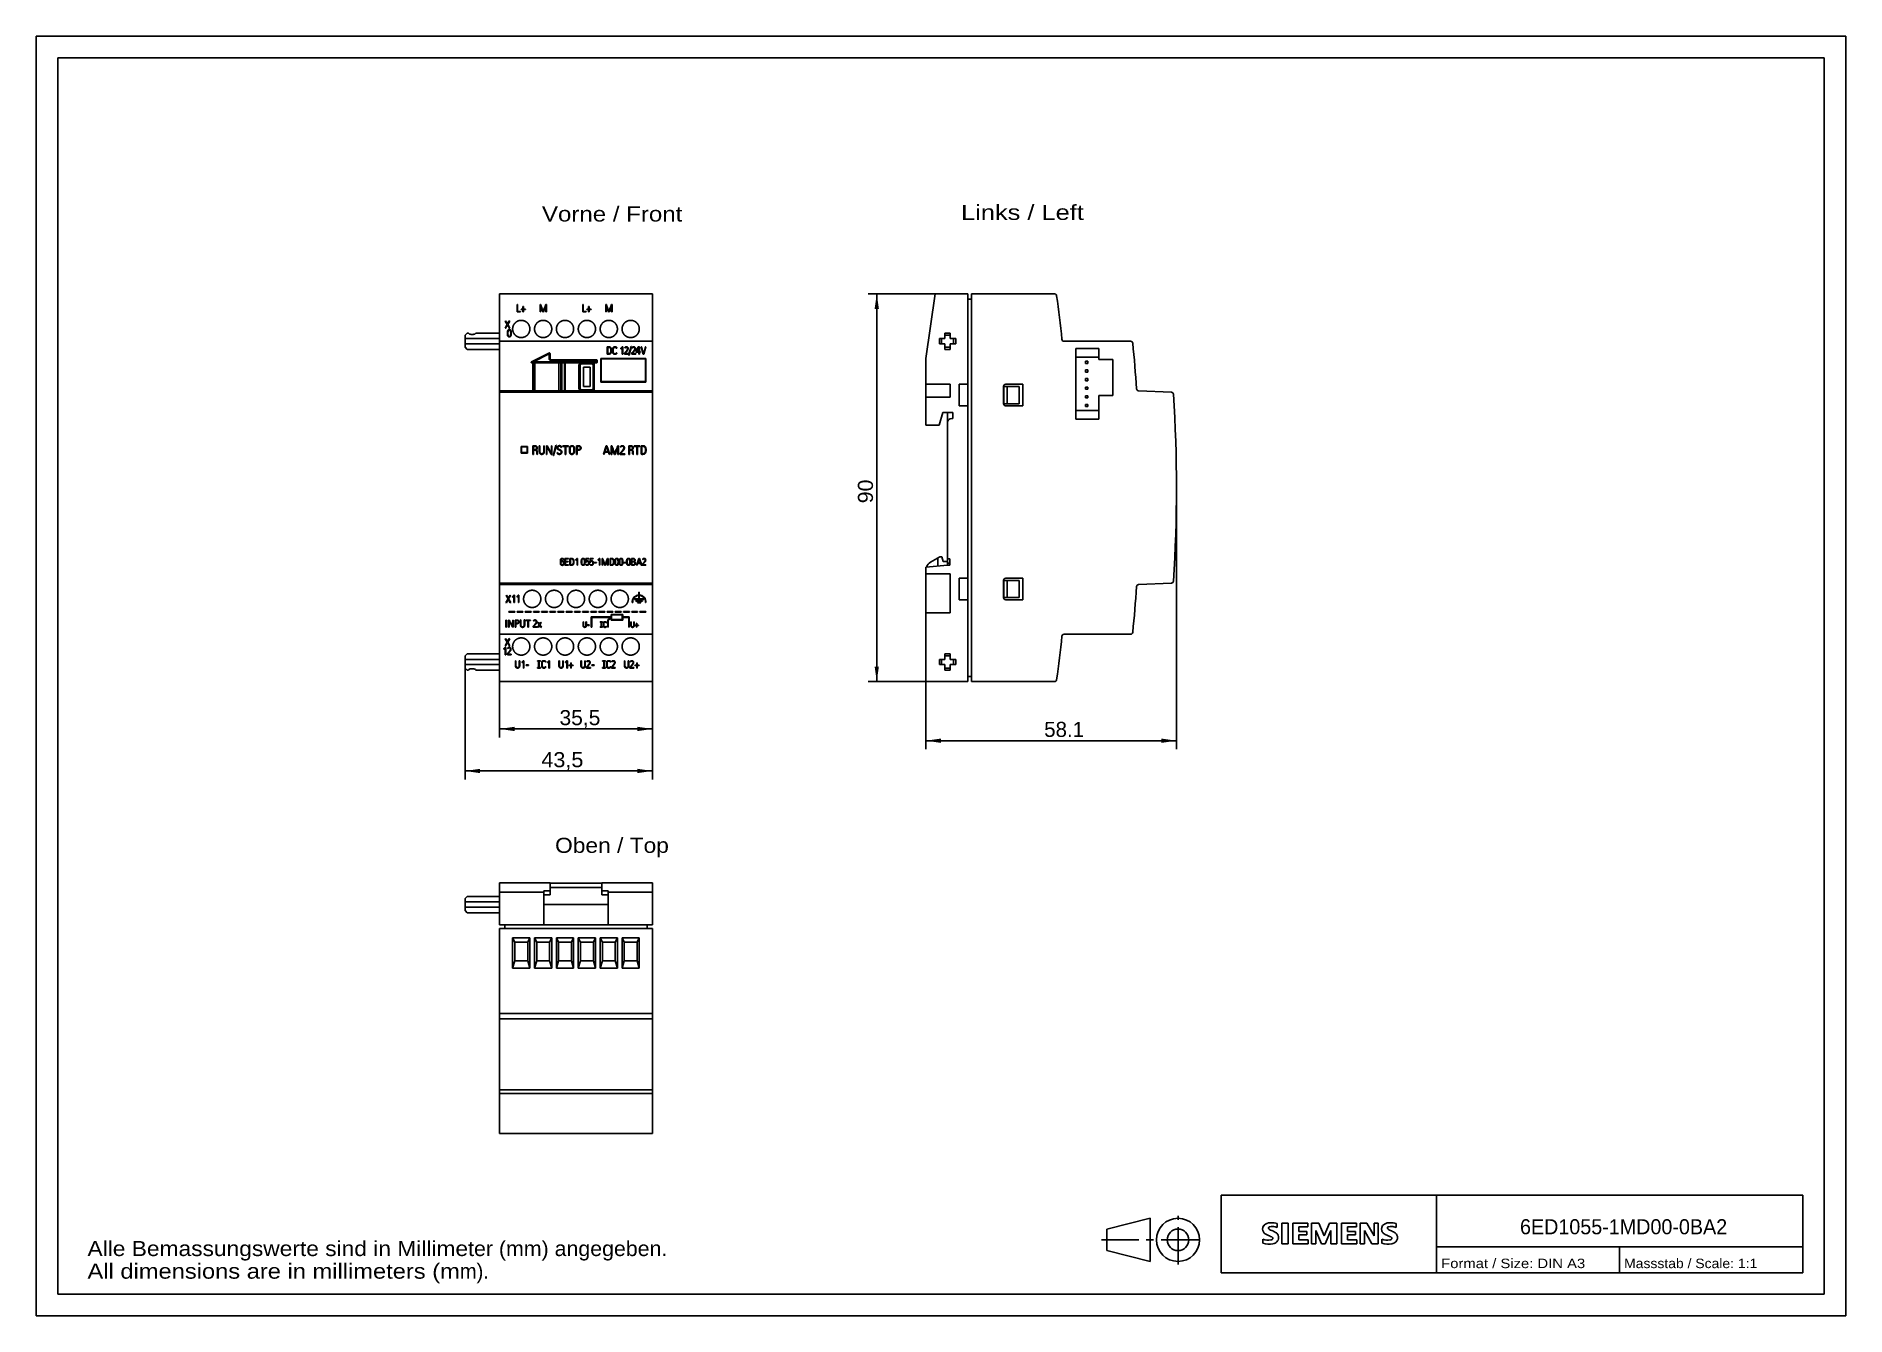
# Model space of a CAD drawing. Extents: x 0 to 420, y 0 to 297.
import ezdxf
from ezdxf.enums import TextEntityAlignment as Align

# ---------------------------------------------------------------- set-up
doc = ezdxf.new("R2010")
doc.units = 0
doc.header["$LTSCALE"] = 23.1
doc.linetypes.add('CENTER', pattern=[0.6, 0.375, -0.075, 0.075, -0.075])
for name, color, linetype in [('10000_FRONT', 7, 'CONTINUOUS'), ('10100_DIM_FRONT', 7, 'CONTINUOUS'), ('10300_FRONT_GERMAN_ENGLISH', 7, 'CONTINUOUS'), ('10500_FRONT_LABELING', 7, 'CONTINUOUS'), ('11000_LEFT', 7, 'CONTINUOUS'), ('11100_DIM_LEFT', 7, 'CONTINUOUS'), ('11300_LEFT_GERMAN_ENGLISH', 7, 'CONTINUOUS'), ('13000_TOP', 7, 'CONTINUOUS'), ('13300_TOP_GERMAN_ENGLISH', 7, 'CONTINUOUS'), ('90000_FRAME', 7, 'CONTINUOUS'), ('91000_TIP', 7, 'CONTINUOUS')]:
    doc.layers.add(name, color=color, linetype=linetype)
doc.dimstyles.get("Standard").update_dxf_attribs({"dimtxt": 2.5, "dimasz": 2.5, "dimexe": 1.25, "dimexo": 0.625, "dimtad": 1, "dimcen": 2.5, "dimazin": 3, "dimtfac": 1, "dimtmove": 0, "dimatfit": 3})

msp = doc.modelspace()

# ---------------------------------------------------------------- texts
at = {"layer": '10300_FRONT_GERMAN_ENGLISH', "linetype": 'CONTINUOUS'}
msp.add_text('Vorne / Front', height=3.5, dxfattribs=at).set_placement((117.382, 253.989), (149.965, 253.989), align=Align.FIT)
at = {"layer": '11300_LEFT_GERMAN_ENGLISH', "linetype": 'CONTINUOUS'}
msp.add_text('Links / Left', height=3.5, dxfattribs=at).set_placement((214.654, 254.352), (243.154, 254.352), align=Align.FIT)
at = {"layer": '13300_TOP_GERMAN_ENGLISH', "color": 7, "linetype": 'CONTINUOUS'}
msp.add_text('Oben / Top', height=3.5, dxfattribs=at).set_placement((120.427, 107.447), (146.844, 107.447), align=Align.FIT)
at = {"layer": '90000_FRAME', "color": 7, "linetype": 'CONTINUOUS'}
for s, height, p, p2 in [('6ED1055-1MD00-0BA2', 3.5, (344.382, 18.925), (392.466, 18.925)), ('Format / Size: DIN A3', 2.2, (326.092, 11.067), (359.511, 11.067)), ('Massstab / Scale: 1:1', 2.2, (368.545, 11.067), (399.45, 11.067))]:
    msp.add_text(s, height=height, dxfattribs=at).set_placement(p, p2, align=Align.FIT)
at = {"layer": '91000_TIP', "color": 7, "linetype": 'CONTINUOUS'}
for s, p, p2 in [('Alle Bemassungswerte sind in Millime', (11.906, 13.865), (100.24, 13.865)), ('ter (mm) angegeben.', (100.24, 13.865), (146.49, 13.865)), ('All dimensions are in millimeters (m', (11.904, 8.615), (98.321, 8.615)), ('m).', (98.321, 8.615), (105.071, 8.615))]:
    msp.add_text(s, height=3.5, dxfattribs=at).set_placement(p, p2, align=Align.FIT)

# ---------------------------------------------------------------- blocks, each defined once
blk = doc.blocks.new('*D0')
at = {"layer": '10100_DIM_FRONT', "linetype": 'CONTINUOUS'}
for p, q in [((107.530749, 192.195968), (107.530749, 134.211085)), ((143.030749, 192.195968), (143.030749, 134.211085)), ((107.530749, 136.211085), (125.280749, 136.211085)), ((143.030749, 136.211085), (125.280749, 136.211085))]:
    blk.add_line(p, q, dxfattribs=at)
for points in [[(111.030749, 136.711085), (107.530749, 136.211085), (111.030749, 135.711085)], [(139.530749, 135.711085), (143.030749, 136.211085), (139.530749, 136.711085)]]:
    blk.add_solid(points, dxfattribs=at)
blk.add_text('35,5', height=3.5, dxfattribs=at).set_placement((121.450091, 137.086085), (130.950091, 137.086085), align=Align.FIT)
blk = doc.blocks.new('*D1')
at = {"layer": '10100_DIM_FRONT', "linetype": 'CONTINUOUS'}
for p, q in [((143.030749, 192.195968), (143.030749, 124.458443)), ((99.530757, 151.746968), (99.530757, 124.458443)), ((99.530757, 126.458443), (121.280753, 126.458443)), ((143.030749, 126.458443), (121.280753, 126.458443))]:
    blk.add_line(p, q, dxfattribs=at)
for points in [[(103.030757, 126.958443), (99.530757, 126.458443), (103.030757, 125.958443)], [(139.530749, 125.958443), (143.030749, 126.458443), (139.530749, 126.958443)]]:
    blk.add_solid(points, dxfattribs=at)
blk.add_text('43,5', height=3.5, dxfattribs=at).set_placement((117.247464, 127.333443), (126.997464, 127.333443), align=Align.FIT)
blk = doc.blocks.new('*D2')
at = {"layer": '11100_DIM_LEFT', "linetype": 'CONTINUOUS'}
for p, q in [((208.62, 237.2), (193.09, 237.2)), ((195.09, 237.2), (195.09, 192.2)), ((195.09, 147.2), (195.09, 192.2)), ((206.51, 147.2), (193.09, 147.2))]:
    blk.add_line(p, q, dxfattribs=at)
for points in [[(195.59, 233.7), (195.09, 237.2), (194.59, 233.7)], [(194.59, 150.7), (195.09, 147.2), (195.59, 150.7)]]:
    blk.add_solid(points, dxfattribs=at)
blk.add_text('90', height=3.5, rotation=90, dxfattribs=at).set_placement((194.21, 188.59), (194.21, 194.09), align=Align.FIT)
blk = doc.blocks.new('*D3')
at = {"layer": '11100_DIM_LEFT', "linetype": 'CONTINUOUS'}
for p, q in [((264.64, 192.2), (264.64, 131.48)), ((206.51, 155.2), (206.51, 131.48)), ((206.51, 133.48), (235.58, 133.48)), ((264.64, 133.48), (235.58, 133.48))]:
    blk.add_line(p, q, dxfattribs=at)
for points in [[(210.01, 133.98), (206.51, 133.48), (210.01, 132.98)], [(261.14, 132.98), (264.64, 133.48), (261.14, 133.98)]]:
    blk.add_solid(points, dxfattribs=at)
blk.add_text('58.1', height=3.5, dxfattribs=at).set_placement((233.95, 134.36), (243.2, 134.36), align=Align.FIT)

# ---------------------------------------------------------------- dimensions: what is measured, and where the dimension line sits
at = {"layer": '10100_DIM_FRONT', "linetype": 'CONTINUOUS'}
for base, p1, picture, middle in [((143.031, 126.458), (99.531, 151.747), '*D1', (122.122, 129.083)), ((143.031, 136.211), (107.531, 192.196), '*D0', (126.2, 138.836))]:
    dim = msp.add_linear_dim(base=base, p1=p1, p2=(143.031, 192.196), dimstyle='Standard', dxfattribs=at)
    dim.commit()
    dim.dimension.update_dxf_attribs({"geometry": picture, "text_midpoint": middle, "dimtype": 128})
at = {"layer": '11100_DIM_LEFT', "linetype": 'CONTINUOUS'}
dim = msp.add_linear_dim(base=(195.089, 147.197), p1=(208.623, 237.197), p2=(206.515, 147.197), angle=270, dimstyle='Standard', dxfattribs=at)
dim.commit()
dim.dimension.update_dxf_attribs({"geometry": '*D2', "text_midpoint": (192.464, 191.335), "dimtype": 128})
dim = msp.add_linear_dim(base=(264.637, 133.484), p1=(206.515, 155.197), p2=(264.637, 192.197), dimstyle='Standard', dxfattribs=at)
dim.commit()
dim.dimension.update_dxf_attribs({"geometry": '*D3', "text_midpoint": (238.575, 136.109), "dimtype": 128})

# ---------------------------------------------------------------- linework, layer by layer
at = {"layer": '10000_FRONT', "color": 7, "linetype": 'CONTINUOUS'}
for p, q in [((107.531, 237.197), (107.531, 147.197)), ((107.531, 237.197), (143.031, 237.197)), ((143.031, 237.197), (143.031, 147.197)), ((100.031, 228.097), (99.531, 227.597)), ((99.531, 224.797), (99.531, 227.597)), ((100.031, 228.097), (100.306, 228.097)), ((101.431, 227.797), (100.931, 227.797)), ((102.055, 228.097), (107.531, 228.097)), ((99.531, 226.797), (107.531, 226.797)), ((99.531, 225.597), (107.531, 225.597)), ((99.531, 224.797), (100.031, 224.297)), ((100.031, 224.297), (107.531, 224.297)), ((107.531, 226.197), (143.031, 226.197)), ((114.951, 221.386), (118.99, 223.448)), ((119.081, 223.27), (115.412, 221.397)), ((118.99, 223.448), (119.081, 223.27)), ((119.081, 222.097), (119.081, 223.27)), ((119.281, 223.27), (119.081, 223.27)), ((119.281, 223.27), (119.281, 222.097)), ((115.412, 221.397), (114.951, 221.386)), ((115.001, 221.199), (114.996, 221.197)), ((130.031, 221.197), (114.996, 221.197)), ((115.027, 221.212), (115.001, 221.199)), ((115.089, 221.241), (115.037, 221.217)), ((115.166, 221.278), (115.089, 221.241)), ((115.26, 221.324), (115.233, 221.31)), ((115.288, 221.337), (115.26, 221.324)), ((115.281, 221.197), (115.281, 214.697)), ((115.329, 221.357), (115.288, 221.337)), ((115.357, 221.37), (115.329, 221.357)), ((115.384, 221.384), (115.357, 221.37)), ((115.381, 221.197), (115.381, 214.697)), ((115.412, 221.397), (115.384, 221.384)), ((115.412, 221.397), (130.231, 221.397)), ((115.746, 221.197), (115.746, 214.697)), ((115.762, 221.197), (115.762, 214.697)), ((119.281, 222.097), (119.081, 222.097)), ((119.481, 221.897), (119.481, 221.697)), ((119.481, 221.897), (130.031, 221.897)), ((119.481, 221.697), (130.231, 221.697)), ((121.29, 214.697), (121.29, 221.197)), ((121.781, 221.197), (121.781, 214.697)), ((121.981, 221.197), (121.981, 214.697)), ((122.581, 221.197), (122.581, 214.697)), ((122.781, 221.197), (122.781, 214.697)), ((125.981, 215.247), (125.981, 220.647)), ((126.281, 220.647), (125.981, 220.647)), ((126.281, 220.647), (126.281, 215.247)), ((126.461, 220.922), (126.341, 221.197)), ((126.581, 220.947), (126.581, 221.197)), ((128.981, 220.947), (126.581, 220.947)), ((127.018, 215.684), (127.018, 220.21)), ((127.018, 220.21), (128.544, 220.21)), ((128.544, 220.21), (128.544, 215.684)), ((128.981, 220.947), (128.981, 221.197)), ((129.101, 220.922), (129.221, 221.197)), ((129.256, 220.767), (129.531, 220.887)), ((129.281, 215.247), (129.281, 220.647)), ((129.531, 220.647), (129.281, 220.647)), ((129.531, 214.697), (129.531, 221.197)), ((130.031, 221.197), (130.031, 221.897)), ((130.231, 221.697), (130.231, 221.397)), ((131.031, 222.197), (131.031, 216.697)), ((141.531, 222.197), (131.031, 222.197)), ((131.151, 216.817), (131.151, 222.077)), ((131.151, 222.077), (141.411, 222.077)), ((141.411, 222.077), (141.411, 216.817)), ((141.531, 216.697), (141.531, 222.197)), ((107.531, 214.677), (143.031, 214.677)), ((107.531, 214.344), (143.031, 214.344)), ((115.281, 214.697), (129.531, 214.697)), ((126.281, 215.247), (125.981, 215.247)), ((126.461, 214.972), (126.341, 214.697)), ((126.581, 214.947), (126.581, 214.697)), ((126.581, 214.947), (128.981, 214.947)), ((128.544, 215.684), (127.018, 215.684)), ((128.981, 214.947), (128.981, 214.697)), ((129.101, 214.972), (129.221, 214.697)), ((129.256, 215.127), (129.531, 215.007)), ((129.281, 215.247), (129.531, 215.247)), ((131.031, 216.697), (141.531, 216.697)), ((141.411, 216.817), (131.151, 216.817)), ((112.531, 201.755), (112.531, 200.254)), ((114.031, 201.755), (112.531, 201.755)), ((112.631, 201.655), (112.631, 200.354)), ((113.931, 201.655), (112.631, 201.655)), ((113.931, 200.354), (113.931, 201.655)), ((114.031, 200.254), (114.031, 201.755)), ((112.531, 200.254), (114.031, 200.254)), ((112.631, 200.354), (113.931, 200.354)), ((107.531, 170.05), (143.031, 170.05)), ((107.531, 169.716), (143.031, 169.716)), ((138.34, 165.577), (138.44, 165.577)), ((138.835, 166.377), (138.835, 166.277)), ((139.885, 166.377), (138.835, 166.377)), ((138.835, 166.277), (141.035, 166.277)), ((139.175, 165.977), (139.175, 165.877)), ((140.695, 165.977), (139.175, 165.977)), ((139.175, 165.877), (140.695, 165.877)), ((139.535, 165.577), (139.535, 165.477)), ((140.335, 165.577), (139.535, 165.577)), ((139.535, 165.477), (140.335, 165.477)), ((139.885, 167.977), (139.885, 167.296)), ((139.985, 167.977), (139.885, 167.977)), ((139.885, 167.196), (139.885, 166.377)), ((139.985, 167.296), (139.985, 167.977)), ((139.985, 166.377), (139.985, 167.196)), ((141.035, 166.377), (139.985, 166.377)), ((140.335, 165.477), (140.335, 165.577)), ((140.695, 165.877), (140.695, 165.977)), ((141.035, 166.277), (141.035, 166.377)), ((141.43, 165.577), (141.531, 165.577)), ((109.702, 163.315), (109.702, 163.475)), ((109.702, 163.475), (111.06, 163.475)), ((111.06, 163.315), (109.702, 163.315)), ((111.06, 163.475), (111.06, 163.315)), ((111.603, 163.315), (111.603, 163.475)), ((111.603, 163.475), (112.961, 163.475)), ((112.961, 163.315), (111.603, 163.315)), ((112.961, 163.475), (112.961, 163.315)), ((113.503, 163.315), (113.503, 163.475)), ((113.503, 163.475), (114.862, 163.475)), ((114.862, 163.315), (113.503, 163.315)), ((114.862, 163.475), (114.862, 163.315)), ((115.404, 163.315), (115.404, 163.475)), ((115.404, 163.475), (116.763, 163.475)), ((116.763, 163.315), (115.404, 163.315)), ((116.763, 163.475), (116.763, 163.315)), ((117.305, 163.315), (117.305, 163.475)), ((117.305, 163.475), (118.663, 163.475)), ((118.663, 163.315), (117.305, 163.315)), ((118.663, 163.475), (118.663, 163.315)), ((119.206, 163.315), (119.206, 163.475)), ((119.206, 163.475), (120.564, 163.475)), ((120.564, 163.315), (119.206, 163.315)), ((120.564, 163.475), (120.564, 163.315)), ((121.106, 163.315), (121.106, 163.475)), ((121.106, 163.475), (122.465, 163.475)), ((122.465, 163.315), (121.106, 163.315)), ((122.465, 163.475), (122.465, 163.315)), ((123.007, 163.315), (123.007, 163.475)), ((123.007, 163.475), (124.366, 163.475)), ((124.366, 163.315), (123.007, 163.315)), ((124.366, 163.475), (124.366, 163.315)), ((124.908, 163.315), (124.908, 163.475)), ((124.908, 163.475), (126.266, 163.475)), ((126.266, 163.315), (124.908, 163.315)), ((126.266, 163.475), (126.266, 163.315)), ((126.809, 163.315), (126.809, 163.475)), ((126.809, 163.475), (128.167, 163.475)), ((128.167, 163.315), (126.809, 163.315)), ((128.167, 163.475), (128.167, 163.315)), ((128.709, 163.315), (128.709, 163.475)), ((128.709, 163.475), (130.068, 163.475)), ((130.068, 163.315), (128.709, 163.315)), ((128.831, 162.197), (128.831, 159.797)), ((133.431, 162.197), (128.831, 162.197)), ((128.831, 159.797), (128.931, 159.797)), ((128.931, 159.797), (128.931, 162.097)), ((128.931, 162.097), (133.353, 162.097)), ((130.068, 163.475), (130.068, 163.315)), ((130.61, 163.315), (130.61, 163.475)), ((130.61, 163.475), (131.968, 163.475)), ((131.968, 163.315), (130.61, 163.315)), ((131.968, 163.475), (131.968, 163.315)), ((132.511, 163.315), (132.511, 163.475)), ((132.511, 163.475), (133.869, 163.475)), ((133.869, 163.315), (132.511, 163.315)), ((133.353, 162.097), (132.681, 161.533)), ((132.681, 161.533), (132.681, 159.797)), ((132.681, 159.797), (132.781, 159.797)), ((132.781, 161.486), (133.431, 162.032)), ((132.781, 159.797), (132.781, 161.486)), ((133.431, 162.797), (133.431, 162.197)), ((136.131, 162.797), (133.431, 162.797)), ((133.431, 162.032), (133.431, 161.497)), ((133.431, 161.497), (136.131, 161.497)), ((133.531, 161.597), (133.531, 162.697)), ((133.531, 162.697), (136.031, 162.697)), ((136.031, 161.597), (133.531, 161.597)), ((133.869, 163.475), (133.869, 163.315)), ((134.411, 163.315), (134.411, 163.475)), ((134.411, 163.475), (135.77, 163.475)), ((135.77, 163.315), (134.411, 163.315)), ((135.77, 163.475), (135.77, 163.315)), ((136.031, 162.697), (136.031, 161.597)), ((136.131, 162.197), (136.131, 162.797)), ((137.631, 162.197), (136.131, 162.197)), ((136.131, 161.497), (136.131, 162.097)), ((136.131, 162.097), (137.531, 162.097)), ((136.312, 163.315), (136.312, 163.475)), ((136.312, 163.475), (137.671, 163.475)), ((137.671, 163.315), (136.312, 163.315)), ((137.531, 162.097), (137.531, 159.797)), ((137.531, 159.797), (137.631, 159.797)), ((137.631, 159.797), (137.631, 162.197)), ((137.671, 163.475), (137.671, 163.315)), ((138.213, 163.315), (138.213, 163.475)), ((138.213, 163.475), (139.571, 163.475)), ((139.571, 163.315), (138.213, 163.315)), ((139.571, 163.475), (139.571, 163.315)), ((140.114, 163.315), (140.114, 163.475)), ((140.114, 163.475), (141.472, 163.475)), ((141.472, 163.315), (140.114, 163.315)), ((141.472, 163.475), (141.472, 163.315)), ((107.531, 158.197), (143.031, 158.197)), ((100.031, 153.647), (99.531, 153.147)), ((99.531, 150.347), (99.531, 153.147)), ((99.531, 152.347), (107.531, 152.347)), ((100.031, 153.647), (107.531, 153.647)), ((99.531, 151.147), (107.531, 151.147)), ((99.531, 150.347), (100.031, 149.847)), ((100.031, 149.847), (100.306, 149.847)), ((100.931, 150.147), (101.431, 150.147)), ((102.055, 149.847), (107.531, 149.847)), ((143.031, 147.197), (107.531, 147.197))]:
    msp.add_line(p, q, dxfattribs=at)
for points in [[(114.581, 229.047), (114.581, 229.068), (114.58, 229.09), (114.58, 229.111), (114.579, 229.132), (114.578, 229.154), (114.577, 229.175), (114.575, 229.196), (114.573, 229.217), (114.572, 229.238), (114.569, 229.259), (114.567, 229.28), (114.564, 229.301), (114.562, 229.322), (114.559, 229.343), (114.555, 229.364), (114.552, 229.385), (114.548, 229.406), (114.544, 229.426), (114.54, 229.447), (114.536, 229.468), (114.531, 229.489), (114.527, 229.509), (114.522, 229.53), (114.516, 229.55), (114.511, 229.571), (114.505, 229.591), (114.499, 229.612), (114.493, 229.632), (114.487, 229.652), (114.48, 229.673), (114.474, 229.693), (114.467, 229.713), (114.459, 229.733), (114.452, 229.753), (114.444, 229.773), (114.436, 229.793), (114.428, 229.813), (114.42, 229.832), (114.412, 229.852), (114.403, 229.871), (114.394, 229.891), (114.385, 229.91), (114.376, 229.929), (114.366, 229.948), (114.357, 229.967), (114.347, 229.985), (114.337, 230.004), (114.327, 230.022), (114.316, 230.041), (114.306, 230.059), (114.295, 230.077), (114.284, 230.095), (114.273, 230.113), (114.261, 230.131), (114.25, 230.149), (114.238, 230.167), (114.226, 230.184), (114.214, 230.202), (114.201, 230.219), (114.189, 230.236), (114.176, 230.253), (114.163, 230.27), (114.15, 230.287), (114.136, 230.304), (114.123, 230.321), (114.109, 230.337), (114.095, 230.353), (114.081, 230.369), (114.067, 230.385), (114.053, 230.401), (114.038, 230.417), (114.024, 230.432), (114.009, 230.447), (113.994, 230.462), (113.979, 230.477), (113.963, 230.492), (113.948, 230.507), (113.933, 230.521), (113.917, 230.535), (113.901, 230.549), (113.885, 230.563), (113.869, 230.577), (113.853, 230.591), (113.836, 230.604), (113.82, 230.617), (113.803, 230.63), (113.786, 230.643), (113.769, 230.656), (113.752, 230.668), (113.734, 230.681), (113.717, 230.693), (113.699, 230.705), (113.681, 230.717), (113.663, 230.729), (113.645, 230.74), (113.627, 230.751), (113.609, 230.763), (113.59, 230.774), (113.572, 230.784), (113.553, 230.795), (113.534, 230.805), (113.515, 230.815), (113.496, 230.825), (113.477, 230.835), (113.458, 230.844), (113.439, 230.853), (113.42, 230.862), (113.401, 230.871), (113.381, 230.88), (113.362, 230.888), (113.342, 230.896), (113.322, 230.904), (113.303, 230.912), (113.283, 230.92), (113.263, 230.927), (113.243, 230.934), (113.223, 230.941), (113.202, 230.948), (113.182, 230.954), (113.162, 230.961), (113.141, 230.967), (113.121, 230.973), (113.1, 230.978), (113.079, 230.984), (113.059, 230.989), (113.038, 230.994), (113.017, 230.999), (112.996, 231.003), (112.975, 231.008), (112.954, 231.012), (112.932, 231.016), (112.911, 231.019), (112.89, 231.023), (112.869, 231.026), (112.848, 231.029), (112.827, 231.032), (112.806, 231.034), (112.784, 231.037), (112.763, 231.039), (112.742, 231.04), (112.721, 231.042), (112.7, 231.043), (112.678, 231.045), (112.657, 231.045), (112.636, 231.046), (112.615, 231.047), (112.593, 231.047), (112.572, 231.047), (112.551, 231.047), (112.529, 231.046), (112.508, 231.046), (112.487, 231.045), (112.465, 231.044), (112.444, 231.042), (112.423, 231.041), (112.401, 231.039), (112.38, 231.037), (112.359, 231.035), (112.337, 231.032), (112.316, 231.029), (112.295, 231.026), (112.273, 231.023), (112.252, 231.02), (112.231, 231.016), (112.21, 231.012), (112.189, 231.008), (112.168, 231.004), (112.147, 230.999), (112.126, 230.995), (112.106, 230.99), (112.085, 230.985), (112.065, 230.979), (112.044, 230.974), (112.024, 230.968), (112.003, 230.962), (111.983, 230.956), (111.963, 230.949), (111.942, 230.942), (111.922, 230.935), (111.902, 230.928), (111.882, 230.921), (111.862, 230.913), (111.842, 230.906), (111.823, 230.898), (111.803, 230.89), (111.783, 230.881), (111.764, 230.872), (111.744, 230.864), (111.725, 230.854), (111.705, 230.845), (111.686, 230.836), (111.667, 230.826), (111.648, 230.816), (111.629, 230.806), (111.61, 230.796), (111.592, 230.785), (111.573, 230.775), (111.555, 230.764), (111.536, 230.753)], [(119.661, 229.047), (119.661, 229.068), (119.66, 229.09), (119.66, 229.111), (119.659, 229.132), (119.658, 229.154), (119.657, 229.175), (119.655, 229.196), (119.653, 229.217), (119.652, 229.238), (119.649, 229.259), (119.647, 229.28), (119.644, 229.301), (119.642, 229.322), (119.639, 229.343), (119.635, 229.364), (119.632, 229.385), (119.628, 229.406), (119.624, 229.426), (119.62, 229.447), (119.616, 229.468), (119.611, 229.489), (119.607, 229.509), (119.602, 229.53), (119.596, 229.55), (119.591, 229.571), (119.585, 229.591), (119.579, 229.612), (119.573, 229.632), (119.567, 229.652), (119.56, 229.673), (119.554, 229.693), (119.547, 229.713), (119.539, 229.733), (119.532, 229.753), (119.524, 229.773), (119.516, 229.793), (119.508, 229.813), (119.5, 229.832), (119.492, 229.852), (119.483, 229.871), (119.474, 229.891), (119.465, 229.91), (119.456, 229.929), (119.446, 229.948), (119.437, 229.967), (119.427, 229.985), (119.417, 230.004), (119.407, 230.022), (119.396, 230.041), (119.386, 230.059), (119.375, 230.077), (119.364, 230.095), (119.353, 230.113), (119.341, 230.131), (119.33, 230.149), (119.318, 230.167), (119.306, 230.184), (119.294, 230.202), (119.281, 230.219), (119.269, 230.236), (119.256, 230.253), (119.243, 230.27), (119.23, 230.287), (119.216, 230.304), (119.203, 230.321), (119.189, 230.337), (119.175, 230.353), (119.161, 230.369), (119.147, 230.385), (119.133, 230.401), (119.118, 230.417), (119.104, 230.432), (119.089, 230.447), (119.074, 230.462), (119.059, 230.477), (119.043, 230.492), (119.028, 230.507), (119.013, 230.521), (118.997, 230.535), (118.981, 230.549), (118.965, 230.563), (118.949, 230.577), (118.933, 230.591), (118.916, 230.604), (118.9, 230.617), (118.883, 230.63), (118.866, 230.643), (118.849, 230.656), (118.832, 230.668), (118.814, 230.681), (118.797, 230.693), (118.779, 230.705), (118.761, 230.717), (118.743, 230.729), (118.725, 230.74), (118.707, 230.751), (118.689, 230.763), (118.67, 230.774), (118.652, 230.784), (118.633, 230.795), (118.614, 230.805), (118.595, 230.815), (118.576, 230.825), (118.557, 230.835), (118.538, 230.844), (118.519, 230.853), (118.5, 230.862), (118.481, 230.871), (118.461, 230.88), (118.442, 230.888), (118.422, 230.896), (118.402, 230.904), (118.383, 230.912), (118.363, 230.92), (118.343, 230.927), (118.323, 230.934), (118.303, 230.941), (118.282, 230.948), (118.262, 230.954), (118.242, 230.961), (118.221, 230.967), (118.201, 230.973), (118.18, 230.978), (118.159, 230.984), (118.139, 230.989), (118.118, 230.994), (118.097, 230.999), (118.076, 231.003), (118.055, 231.008), (118.034, 231.012), (118.012, 231.016), (117.991, 231.019), (117.97, 231.023), (117.949, 231.026), (117.928, 231.029), (117.907, 231.032), (117.886, 231.034), (117.864, 231.037), (117.843, 231.039), (117.822, 231.04), (117.801, 231.042), (117.78, 231.043), (117.758, 231.045), (117.737, 231.045), (117.716, 231.046), (117.695, 231.047), (117.673, 231.047), (117.652, 231.047), (117.631, 231.047), (117.609, 231.046), (117.588, 231.046), (117.567, 231.045), (117.545, 231.044), (117.524, 231.042), (117.503, 231.041), (117.481, 231.039), (117.46, 231.037), (117.439, 231.035), (117.417, 231.032), (117.396, 231.029), (117.375, 231.026), (117.353, 231.023), (117.332, 231.02), (117.311, 231.016), (117.29, 231.012), (117.269, 231.008), (117.248, 231.004), (117.227, 230.999), (117.206, 230.995), (117.186, 230.99), (117.165, 230.985), (117.145, 230.979), (117.124, 230.974), (117.104, 230.968), (117.083, 230.962), (117.063, 230.956), (117.043, 230.949), (117.022, 230.942), (117.002, 230.935), (116.982, 230.928), (116.962, 230.921), (116.942, 230.913), (116.922, 230.906), (116.903, 230.898), (116.883, 230.89), (116.863, 230.881), (116.844, 230.872), (116.824, 230.864), (116.805, 230.854), (116.785, 230.845), (116.766, 230.836), (116.747, 230.826), (116.728, 230.816), (116.709, 230.806), (116.69, 230.796), (116.672, 230.785), (116.653, 230.775), (116.635, 230.764), (116.616, 230.753)], [(124.741, 229.047), (124.741, 229.068), (124.74, 229.09), (124.74, 229.111), (124.739, 229.132), (124.738, 229.154), (124.737, 229.175), (124.735, 229.196), (124.733, 229.217), (124.732, 229.238), (124.729, 229.259), (124.727, 229.28), (124.724, 229.301), (124.722, 229.322), (124.719, 229.343), (124.715, 229.364), (124.712, 229.385), (124.708, 229.406), (124.704, 229.426), (124.7, 229.447), (124.696, 229.468), (124.691, 229.489), (124.687, 229.509), (124.682, 229.53), (124.676, 229.55), (124.671, 229.571), (124.665, 229.591), (124.659, 229.612), (124.653, 229.632), (124.647, 229.652), (124.64, 229.673), (124.634, 229.693), (124.627, 229.713), (124.619, 229.733), (124.612, 229.753), (124.604, 229.773), (124.596, 229.793), (124.588, 229.813), (124.58, 229.832), (124.572, 229.852), (124.563, 229.871), (124.554, 229.891), (124.545, 229.91), (124.536, 229.929), (124.526, 229.948), (124.517, 229.967), (124.507, 229.985), (124.497, 230.004), (124.487, 230.022), (124.476, 230.041), (124.466, 230.059), (124.455, 230.077), (124.444, 230.095), (124.433, 230.113), (124.421, 230.131), (124.41, 230.149), (124.398, 230.167), (124.386, 230.184), (124.374, 230.202), (124.361, 230.219), (124.349, 230.236), (124.336, 230.253), (124.323, 230.27), (124.31, 230.287), (124.296, 230.304), (124.283, 230.321), (124.269, 230.337), (124.255, 230.353), (124.241, 230.369), (124.227, 230.385), (124.213, 230.401), (124.198, 230.417), (124.184, 230.432), (124.169, 230.447), (124.154, 230.462), (124.139, 230.477), (124.123, 230.492), (124.108, 230.507), (124.093, 230.521), (124.077, 230.535), (124.061, 230.549), (124.045, 230.563), (124.029, 230.577), (124.013, 230.591), (123.996, 230.604), (123.98, 230.617), (123.963, 230.63), (123.946, 230.643), (123.929, 230.656), (123.912, 230.668), (123.894, 230.681), (123.877, 230.693), (123.859, 230.705), (123.841, 230.717), (123.823, 230.729), (123.805, 230.74), (123.787, 230.751), (123.769, 230.763), (123.75, 230.774), (123.732, 230.784), (123.713, 230.795), (123.694, 230.805), (123.675, 230.815), (123.656, 230.825), (123.637, 230.835), (123.618, 230.844), (123.599, 230.853), (123.58, 230.862), (123.561, 230.871), (123.541, 230.88), (123.522, 230.888), (123.502, 230.896), (123.482, 230.904), (123.463, 230.912), (123.443, 230.92), (123.423, 230.927), (123.403, 230.934), (123.383, 230.941), (123.362, 230.948), (123.342, 230.954), (123.322, 230.961), (123.301, 230.967), (123.281, 230.973), (123.26, 230.978), (123.239, 230.984), (123.219, 230.989), (123.198, 230.994), (123.177, 230.999), (123.156, 231.003), (123.135, 231.008), (123.114, 231.012), (123.092, 231.016), (123.071, 231.019), (123.05, 231.023), (123.029, 231.026), (123.008, 231.029), (122.987, 231.032), (122.966, 231.034), (122.944, 231.037), (122.923, 231.039), (122.902, 231.04), (122.881, 231.042), (122.86, 231.043), (122.838, 231.045), (122.817, 231.045), (122.796, 231.046), (122.775, 231.047), (122.753, 231.047), (122.732, 231.047), (122.711, 231.047), (122.689, 231.046), (122.668, 231.046), (122.647, 231.045), (122.625, 231.044), (122.604, 231.042), (122.583, 231.041), (122.561, 231.039), (122.54, 231.037), (122.519, 231.035), (122.497, 231.032), (122.476, 231.029), (122.455, 231.026), (122.433, 231.023), (122.412, 231.02), (122.391, 231.016), (122.37, 231.012), (122.349, 231.008), (122.328, 231.004), (122.307, 230.999), (122.286, 230.995), (122.266, 230.99), (122.245, 230.985), (122.225, 230.979), (122.204, 230.974), (122.184, 230.968), (122.163, 230.962), (122.143, 230.956), (122.123, 230.949), (122.102, 230.942), (122.082, 230.935), (122.062, 230.928), (122.042, 230.921), (122.022, 230.913), (122.002, 230.906), (121.983, 230.898), (121.963, 230.89), (121.943, 230.881), (121.924, 230.872), (121.904, 230.864), (121.885, 230.854), (121.865, 230.845), (121.846, 230.836), (121.827, 230.826), (121.808, 230.816), (121.789, 230.806), (121.77, 230.796), (121.752, 230.785), (121.733, 230.775), (121.715, 230.764), (121.696, 230.753)], [(129.821, 229.047), (129.821, 229.068), (129.82, 229.09), (129.82, 229.111), (129.819, 229.132), (129.818, 229.154), (129.817, 229.175), (129.815, 229.196), (129.813, 229.217), (129.812, 229.238), (129.809, 229.259), (129.807, 229.28), (129.804, 229.301), (129.802, 229.322), (129.799, 229.343), (129.795, 229.364), (129.792, 229.385), (129.788, 229.406), (129.784, 229.426), (129.78, 229.447), (129.776, 229.468), (129.771, 229.489), (129.767, 229.509), (129.762, 229.53), (129.756, 229.55), (129.751, 229.571), (129.745, 229.591), (129.739, 229.612), (129.733, 229.632), (129.727, 229.652), (129.72, 229.673), (129.714, 229.693), (129.707, 229.713), (129.699, 229.733), (129.692, 229.753), (129.684, 229.773), (129.676, 229.793), (129.668, 229.813), (129.66, 229.832), (129.652, 229.852), (129.643, 229.871), (129.634, 229.891), (129.625, 229.91), (129.616, 229.929), (129.606, 229.948), (129.597, 229.967), (129.587, 229.985), (129.577, 230.004), (129.567, 230.022), (129.556, 230.041), (129.546, 230.059), (129.535, 230.077), (129.524, 230.095), (129.513, 230.113), (129.501, 230.131), (129.49, 230.149), (129.478, 230.167), (129.466, 230.184), (129.454, 230.202), (129.441, 230.219), (129.429, 230.236), (129.416, 230.253), (129.403, 230.27), (129.39, 230.287), (129.376, 230.304), (129.363, 230.321), (129.349, 230.337), (129.335, 230.353), (129.321, 230.369), (129.307, 230.385), (129.293, 230.401), (129.278, 230.417), (129.264, 230.432), (129.249, 230.447), (129.234, 230.462), (129.219, 230.477), (129.203, 230.492), (129.188, 230.507), (129.173, 230.521), (129.157, 230.535), (129.141, 230.549), (129.125, 230.563), (129.109, 230.577), (129.093, 230.591), (129.076, 230.604), (129.06, 230.617), (129.043, 230.63), (129.026, 230.643), (129.009, 230.656), (128.992, 230.668), (128.974, 230.681), (128.957, 230.693), (128.939, 230.705), (128.921, 230.717), (128.903, 230.729), (128.885, 230.74), (128.867, 230.751), (128.849, 230.763), (128.83, 230.774), (128.812, 230.784), (128.793, 230.795), (128.774, 230.805), (128.755, 230.815), (128.736, 230.825), (128.717, 230.835), (128.698, 230.844), (128.679, 230.853), (128.66, 230.862), (128.641, 230.871), (128.621, 230.88), (128.602, 230.888), (128.582, 230.896), (128.562, 230.904), (128.543, 230.912), (128.523, 230.92), (128.503, 230.927), (128.483, 230.934), (128.463, 230.941), (128.442, 230.948), (128.422, 230.954), (128.402, 230.961), (128.381, 230.967), (128.361, 230.973), (128.34, 230.978), (128.319, 230.984), (128.299, 230.989), (128.278, 230.994), (128.257, 230.999), (128.236, 231.003), (128.215, 231.008), (128.194, 231.012), (128.172, 231.016), (128.151, 231.019), (128.13, 231.023), (128.109, 231.026), (128.088, 231.029), (128.067, 231.032), (128.046, 231.034), (128.024, 231.037), (128.003, 231.039), (127.982, 231.04), (127.961, 231.042), (127.94, 231.043), (127.918, 231.045), (127.897, 231.045), (127.876, 231.046), (127.855, 231.047), (127.833, 231.047), (127.812, 231.047), (127.791, 231.047), (127.769, 231.046), (127.748, 231.046), (127.727, 231.045), (127.705, 231.044), (127.684, 231.042), (127.663, 231.041), (127.641, 231.039), (127.62, 231.037), (127.599, 231.035), (127.577, 231.032), (127.556, 231.029), (127.535, 231.026), (127.513, 231.023), (127.492, 231.02), (127.471, 231.016), (127.45, 231.012), (127.429, 231.008), (127.408, 231.004), (127.387, 230.999), (127.366, 230.995), (127.346, 230.99), (127.325, 230.985), (127.305, 230.979), (127.284, 230.974), (127.264, 230.968), (127.243, 230.962), (127.223, 230.956), (127.203, 230.949), (127.182, 230.942), (127.162, 230.935), (127.142, 230.928), (127.122, 230.921), (127.102, 230.913), (127.082, 230.906), (127.063, 230.898), (127.043, 230.89), (127.023, 230.881), (127.004, 230.872), (126.984, 230.864), (126.965, 230.854), (126.945, 230.845), (126.926, 230.836), (126.907, 230.826), (126.888, 230.816), (126.869, 230.806), (126.85, 230.796), (126.832, 230.785), (126.813, 230.775), (126.795, 230.764), (126.776, 230.753)], [(134.901, 229.047), (134.901, 229.068), (134.9, 229.09), (134.9, 229.111), (134.899, 229.132), (134.898, 229.154), (134.897, 229.175), (134.895, 229.196), (134.893, 229.217), (134.892, 229.238), (134.889, 229.259), (134.887, 229.28), (134.884, 229.301), (134.882, 229.322), (134.879, 229.343), (134.875, 229.364), (134.872, 229.385), (134.868, 229.406), (134.864, 229.426), (134.86, 229.447), (134.856, 229.468), (134.851, 229.489), (134.847, 229.509), (134.842, 229.53), (134.836, 229.55), (134.831, 229.571), (134.825, 229.591), (134.819, 229.612), (134.813, 229.632), (134.807, 229.652), (134.8, 229.673), (134.794, 229.693), (134.787, 229.713), (134.779, 229.733), (134.772, 229.753), (134.764, 229.773), (134.756, 229.793), (134.748, 229.813), (134.74, 229.832), (134.732, 229.852), (134.723, 229.871), (134.714, 229.891), (134.705, 229.91), (134.696, 229.929), (134.686, 229.948), (134.677, 229.967), (134.667, 229.985), (134.657, 230.004), (134.647, 230.022), (134.636, 230.041), (134.626, 230.059), (134.615, 230.077), (134.604, 230.095), (134.593, 230.113), (134.581, 230.131), (134.57, 230.149), (134.558, 230.167), (134.546, 230.184), (134.534, 230.202), (134.521, 230.219), (134.509, 230.236), (134.496, 230.253), (134.483, 230.27), (134.47, 230.287), (134.456, 230.304), (134.443, 230.321), (134.429, 230.337), (134.415, 230.353), (134.401, 230.369), (134.387, 230.385), (134.373, 230.401), (134.358, 230.417), (134.344, 230.432), (134.329, 230.447), (134.314, 230.462), (134.299, 230.477), (134.283, 230.492), (134.268, 230.507), (134.253, 230.521), (134.237, 230.535), (134.221, 230.549), (134.205, 230.563), (134.189, 230.577), (134.173, 230.591), (134.156, 230.604), (134.14, 230.617), (134.123, 230.63), (134.106, 230.643), (134.089, 230.656), (134.072, 230.668), (134.054, 230.681), (134.037, 230.693), (134.019, 230.705), (134.001, 230.717), (133.983, 230.729), (133.965, 230.74), (133.947, 230.751), (133.929, 230.763), (133.91, 230.774), (133.892, 230.784), (133.873, 230.795), (133.854, 230.805), (133.835, 230.815), (133.816, 230.825), (133.797, 230.835), (133.778, 230.844), (133.759, 230.853), (133.74, 230.862), (133.721, 230.871), (133.701, 230.88), (133.682, 230.888), (133.662, 230.896), (133.642, 230.904), (133.623, 230.912), (133.603, 230.92), (133.583, 230.927), (133.563, 230.934), (133.543, 230.941), (133.522, 230.948), (133.502, 230.954), (133.482, 230.961), (133.461, 230.967), (133.441, 230.973), (133.42, 230.978), (133.399, 230.984), (133.379, 230.989), (133.358, 230.994), (133.337, 230.999), (133.316, 231.003), (133.295, 231.008), (133.274, 231.012), (133.252, 231.016), (133.231, 231.019), (133.21, 231.023), (133.189, 231.026), (133.168, 231.029), (133.147, 231.032), (133.126, 231.034), (133.104, 231.037), (133.083, 231.039), (133.062, 231.04), (133.041, 231.042), (133.02, 231.043), (132.998, 231.045), (132.977, 231.045), (132.956, 231.046), (132.935, 231.047), (132.913, 231.047), (132.892, 231.047), (132.871, 231.047), (132.849, 231.046), (132.828, 231.046), (132.807, 231.045), (132.785, 231.044), (132.764, 231.042), (132.743, 231.041), (132.721, 231.039), (132.7, 231.037), (132.679, 231.035), (132.657, 231.032), (132.636, 231.029), (132.615, 231.026), (132.593, 231.023), (132.572, 231.02), (132.551, 231.016), (132.53, 231.012), (132.509, 231.008), (132.488, 231.004), (132.467, 230.999), (132.446, 230.995), (132.426, 230.99), (132.405, 230.985), (132.385, 230.979), (132.364, 230.974), (132.344, 230.968), (132.323, 230.962), (132.303, 230.956), (132.283, 230.949), (132.262, 230.942), (132.242, 230.935), (132.222, 230.928), (132.202, 230.921), (132.182, 230.913), (132.162, 230.906), (132.143, 230.898), (132.123, 230.89), (132.103, 230.881), (132.084, 230.872), (132.064, 230.864), (132.045, 230.854), (132.025, 230.845), (132.006, 230.836), (131.987, 230.826), (131.968, 230.816), (131.949, 230.806), (131.93, 230.796), (131.912, 230.785), (131.893, 230.775), (131.875, 230.764), (131.856, 230.753)], [(139.981, 229.047), (139.981, 229.068), (139.98, 229.09), (139.98, 229.111), (139.979, 229.132), (139.978, 229.154), (139.977, 229.175), (139.975, 229.196), (139.973, 229.217), (139.972, 229.238), (139.969, 229.259), (139.967, 229.28), (139.964, 229.301), (139.962, 229.322), (139.959, 229.343), (139.955, 229.364), (139.952, 229.385), (139.948, 229.406), (139.944, 229.426), (139.94, 229.447), (139.936, 229.468), (139.931, 229.489), (139.927, 229.509), (139.922, 229.53), (139.916, 229.55), (139.911, 229.571), (139.905, 229.591), (139.899, 229.612), (139.893, 229.632), (139.887, 229.652), (139.88, 229.673), (139.874, 229.693), (139.867, 229.713), (139.859, 229.733), (139.852, 229.753), (139.844, 229.773), (139.836, 229.793), (139.828, 229.813), (139.82, 229.832), (139.812, 229.852), (139.803, 229.871), (139.794, 229.891), (139.785, 229.91), (139.776, 229.929), (139.766, 229.948), (139.757, 229.967), (139.747, 229.985), (139.737, 230.004), (139.727, 230.022), (139.716, 230.041), (139.706, 230.059), (139.695, 230.077), (139.684, 230.095), (139.673, 230.113), (139.661, 230.131), (139.65, 230.149), (139.638, 230.167), (139.626, 230.184), (139.614, 230.202), (139.601, 230.219), (139.589, 230.236), (139.576, 230.253), (139.563, 230.27), (139.55, 230.287), (139.536, 230.304), (139.523, 230.321), (139.509, 230.337), (139.495, 230.353), (139.481, 230.369), (139.467, 230.385), (139.453, 230.401), (139.438, 230.417), (139.424, 230.432), (139.409, 230.447), (139.394, 230.462), (139.379, 230.477), (139.363, 230.492), (139.348, 230.507), (139.333, 230.521), (139.317, 230.535), (139.301, 230.549), (139.285, 230.563), (139.269, 230.577), (139.253, 230.591), (139.236, 230.604), (139.22, 230.617), (139.203, 230.63), (139.186, 230.643), (139.169, 230.656), (139.152, 230.668), (139.134, 230.681), (139.117, 230.693), (139.099, 230.705), (139.081, 230.717), (139.063, 230.729), (139.045, 230.74), (139.027, 230.751), (139.009, 230.763), (138.99, 230.774), (138.972, 230.784), (138.953, 230.795), (138.934, 230.805), (138.915, 230.815), (138.896, 230.825), (138.877, 230.835), (138.858, 230.844), (138.839, 230.853), (138.82, 230.862), (138.801, 230.871), (138.781, 230.88), (138.762, 230.888), (138.742, 230.896), (138.722, 230.904), (138.703, 230.912), (138.683, 230.92), (138.663, 230.927), (138.643, 230.934), (138.623, 230.941), (138.602, 230.948), (138.582, 230.954), (138.562, 230.961), (138.541, 230.967), (138.521, 230.973), (138.5, 230.978), (138.479, 230.984), (138.459, 230.989), (138.438, 230.994), (138.417, 230.999), (138.396, 231.003), (138.375, 231.008), (138.354, 231.012), (138.332, 231.016), (138.311, 231.019), (138.29, 231.023), (138.269, 231.026), (138.248, 231.029), (138.227, 231.032), (138.206, 231.034), (138.184, 231.037), (138.163, 231.039), (138.142, 231.04), (138.121, 231.042), (138.1, 231.043), (138.078, 231.045), (138.057, 231.045), (138.036, 231.046), (138.015, 231.047), (137.993, 231.047), (137.972, 231.047), (137.951, 231.047), (137.929, 231.046), (137.908, 231.046), (137.887, 231.045), (137.865, 231.044), (137.844, 231.042), (137.823, 231.041), (137.801, 231.039), (137.78, 231.037), (137.759, 231.035), (137.737, 231.032), (137.716, 231.029), (137.695, 231.026), (137.673, 231.023), (137.652, 231.02), (137.631, 231.016), (137.61, 231.012), (137.589, 231.008), (137.568, 231.004), (137.547, 230.999), (137.526, 230.995), (137.506, 230.99), (137.485, 230.985), (137.465, 230.979), (137.444, 230.974), (137.424, 230.968), (137.403, 230.962), (137.383, 230.956), (137.363, 230.949), (137.342, 230.942), (137.322, 230.935), (137.302, 230.928), (137.282, 230.921), (137.262, 230.913), (137.242, 230.906), (137.223, 230.898), (137.203, 230.89), (137.183, 230.881), (137.164, 230.872), (137.144, 230.864), (137.125, 230.854), (137.105, 230.845), (137.086, 230.836), (137.067, 230.826), (137.048, 230.816), (137.029, 230.806), (137.01, 230.796), (136.992, 230.785), (136.973, 230.775), (136.955, 230.764), (136.936, 230.753)], [(111.536, 230.753), (111.518, 230.741), (111.5, 230.73), (111.483, 230.719), (111.465, 230.707), (111.447, 230.695), (111.43, 230.683), (111.413, 230.67), (111.395, 230.658), (111.378, 230.645), (111.362, 230.632), (111.345, 230.619), (111.328, 230.606), (111.312, 230.593), (111.295, 230.579), (111.279, 230.565), (111.263, 230.551), (111.247, 230.537), (111.231, 230.523), (111.216, 230.509), (111.2, 230.494), (111.185, 230.479), (111.169, 230.464), (111.154, 230.449), (111.139, 230.433), (111.124, 230.418), (111.11, 230.402), (111.095, 230.386), (111.081, 230.37), (111.067, 230.354), (111.053, 230.338), (111.04, 230.322), (111.026, 230.305), (111.013, 230.289), (111, 230.272), (110.987, 230.255), (110.974, 230.238), (110.962, 230.221), (110.949, 230.204), (110.937, 230.187), (110.925, 230.169), (110.914, 230.152), (110.902, 230.134), (110.891, 230.116), (110.879, 230.098), (110.868, 230.08), (110.857, 230.062), (110.847, 230.044), (110.836, 230.025), (110.826, 230.006), (110.816, 229.988), (110.806, 229.969), (110.796, 229.95), (110.787, 229.931), (110.777, 229.911), (110.768, 229.892), (110.759, 229.873), (110.75, 229.853), (110.742, 229.833), (110.734, 229.814), (110.726, 229.794), (110.718, 229.774), (110.71, 229.755), (110.703, 229.735), (110.696, 229.715), (110.689, 229.695), (110.682, 229.675), (110.675, 229.654), (110.669, 229.634), (110.663, 229.614), (110.657, 229.594), (110.651, 229.573), (110.646, 229.553), (110.641, 229.532), (110.636, 229.512), (110.631, 229.491), (110.626, 229.471), (110.622, 229.45), (110.618, 229.429), (110.614, 229.408), (110.61, 229.387), (110.606, 229.366), (110.603, 229.345), (110.6, 229.324), (110.597, 229.303), (110.595, 229.282), (110.592, 229.261), (110.59, 229.239), (110.588, 229.218), (110.586, 229.197), (110.585, 229.175), (110.584, 229.154), (110.583, 229.133), (110.582, 229.111), (110.581, 229.09), (110.581, 229.068), (110.581, 229.047)], [(110.581, 229.047), (110.581, 229.026), (110.581, 229.006), (110.582, 228.985), (110.582, 228.965), (110.583, 228.945), (110.585, 228.924), (110.586, 228.904), (110.587, 228.883), (110.589, 228.863), (110.591, 228.843), (110.593, 228.823), (110.596, 228.803), (110.598, 228.782), (110.601, 228.762), (110.604, 228.742), (110.607, 228.722), (110.611, 228.702), (110.614, 228.682), (110.618, 228.662), (110.622, 228.642), (110.626, 228.622), (110.631, 228.603), (110.635, 228.583), (110.64, 228.563), (110.645, 228.543), (110.65, 228.524), (110.656, 228.504), (110.662, 228.484), (110.667, 228.465), (110.673, 228.445), (110.68, 228.426), (110.686, 228.406), (110.693, 228.387), (110.7, 228.367), (110.707, 228.348), (110.714, 228.329), (110.722, 228.31), (110.729, 228.291), (110.737, 228.272), (110.745, 228.253), (110.753, 228.234), (110.762, 228.216), (110.77, 228.197), (110.779, 228.179), (110.788, 228.161), (110.797, 228.142), (110.806, 228.124), (110.816, 228.106), (110.825, 228.088), (110.835, 228.071), (110.845, 228.053), (110.855, 228.035), (110.866, 228.018), (110.876, 228), (110.887, 227.983), (110.898, 227.966), (110.909, 227.949), (110.92, 227.932), (110.932, 227.915), (110.944, 227.898), (110.955, 227.882), (110.967, 227.865), (110.98, 227.848), (110.992, 227.832), (111.005, 227.816), (111.017, 227.8), (111.03, 227.784), (111.043, 227.768), (111.057, 227.752), (111.07, 227.736), (111.084, 227.721), (111.097, 227.706), (111.111, 227.691), (111.125, 227.676), (111.139, 227.661), (111.153, 227.646), (111.168, 227.632), (111.182, 227.617), (111.197, 227.603), (111.212, 227.589), (111.227, 227.575), (111.242, 227.561), (111.257, 227.548), (111.272, 227.535), (111.288, 227.521), (111.303, 227.508), (111.319, 227.495), (111.335, 227.482), (111.351, 227.47), (111.367, 227.457), (111.383, 227.445), (111.4, 227.433), (111.416, 227.421), (111.433, 227.409), (111.45, 227.397), (111.467, 227.386), (111.484, 227.374), (111.501, 227.363), (111.519, 227.352), (111.536, 227.341), (111.554, 227.331), (111.572, 227.32), (111.59, 227.31), (111.608, 227.3), (111.626, 227.29), (111.644, 227.28), (111.662, 227.271), (111.68, 227.261), (111.698, 227.252), (111.717, 227.243), (111.735, 227.234), (111.754, 227.226), (111.772, 227.218), (111.791, 227.209), (111.81, 227.201), (111.829, 227.194), (111.848, 227.186), (111.867, 227.179), (111.886, 227.172), (111.905, 227.165), (111.924, 227.158), (111.944, 227.151), (111.963, 227.145), (111.983, 227.138), (112.002, 227.132), (112.022, 227.127), (112.042, 227.121), (112.061, 227.116), (112.081, 227.11), (112.101, 227.105), (112.121, 227.1), (112.142, 227.096), (112.162, 227.091), (112.182, 227.087), (112.202, 227.083), (112.223, 227.079), (112.243, 227.076), (112.263, 227.072), (112.283, 227.069), (112.304, 227.066), (112.324, 227.064), (112.344, 227.061), (112.365, 227.059), (112.385, 227.057), (112.405, 227.055), (112.426, 227.053), (112.446, 227.052), (112.467, 227.05), (112.487, 227.049), (112.507, 227.048), (112.528, 227.048), (112.548, 227.047), (112.569, 227.047), (112.589, 227.047), (112.61, 227.047), (112.63, 227.048), (112.65, 227.048), (112.671, 227.049), (112.691, 227.05), (112.712, 227.051), (112.732, 227.053), (112.753, 227.054), (112.774, 227.056), (112.794, 227.058), (112.815, 227.061), (112.835, 227.063), (112.856, 227.066), (112.876, 227.069), (112.897, 227.072), (112.917, 227.075), (112.937, 227.079), (112.957, 227.083), (112.977, 227.087), (112.997, 227.091), (113.018, 227.095), (113.037, 227.1), (113.057, 227.105), (113.077, 227.11), (113.097, 227.115), (113.117, 227.12), (113.136, 227.126), (113.156, 227.131), (113.175, 227.137), (113.195, 227.144), (113.214, 227.15), (113.234, 227.157), (113.253, 227.163), (113.272, 227.17), (113.291, 227.177), (113.31, 227.185), (113.329, 227.192), (113.348, 227.2), (113.367, 227.208), (113.386, 227.216), (113.405, 227.225), (113.424, 227.233), (113.442, 227.242), (113.461, 227.251), (113.48, 227.26)], [(113.48, 227.26), (113.498, 227.27), (113.516, 227.279), (113.534, 227.289), (113.552, 227.299), (113.57, 227.309), (113.588, 227.319), (113.606, 227.33), (113.623, 227.34), (113.641, 227.351), (113.658, 227.362), (113.675, 227.373), (113.692, 227.384), (113.709, 227.396), (113.726, 227.407), (113.742, 227.419), (113.759, 227.431), (113.775, 227.443), (113.792, 227.455), (113.808, 227.468), (113.824, 227.48), (113.84, 227.493), (113.856, 227.506), (113.871, 227.519), (113.887, 227.532), (113.902, 227.546), (113.918, 227.559), (113.933, 227.573), (113.948, 227.587), (113.963, 227.601), (113.978, 227.616), (113.992, 227.63), (114.007, 227.645), (114.021, 227.659), (114.035, 227.674), (114.049, 227.689), (114.063, 227.705), (114.077, 227.72), (114.09, 227.735), (114.104, 227.751), (114.117, 227.766), (114.13, 227.782), (114.143, 227.798), (114.155, 227.814), (114.168, 227.83), (114.18, 227.846), (114.192, 227.863), (114.204, 227.879), (114.216, 227.896), (114.228, 227.912), (114.239, 227.929), (114.251, 227.946), (114.262, 227.963), (114.273, 227.98), (114.283, 227.998), (114.294, 228.015), (114.304, 228.033), (114.315, 228.05), (114.325, 228.068), (114.335, 228.086), (114.344, 228.104), (114.354, 228.122), (114.363, 228.14), (114.373, 228.159), (114.382, 228.177), (114.391, 228.196), (114.399, 228.214), (114.408, 228.233), (114.416, 228.252), (114.424, 228.271), (114.432, 228.29), (114.439, 228.309), (114.447, 228.328), (114.454, 228.347), (114.461, 228.366), (114.468, 228.385), (114.475, 228.404), (114.481, 228.424), (114.487, 228.443), (114.493, 228.462), (114.499, 228.482), (114.505, 228.501), (114.51, 228.521), (114.516, 228.541), (114.521, 228.56), (114.525, 228.58), (114.53, 228.6), (114.535, 228.62), (114.539, 228.64), (114.543, 228.659), (114.547, 228.679), (114.55, 228.7), (114.554, 228.72), (114.557, 228.74), (114.56, 228.76), (114.563, 228.78), (114.566, 228.801), (114.568, 228.821), (114.57, 228.842), (114.572, 228.862), (114.574, 228.883), (114.576, 228.903), (114.577, 228.924), (114.578, 228.944), (114.579, 228.965), (114.58, 228.985), (114.58, 229.006), (114.581, 229.026), (114.581, 229.047)], [(116.616, 230.753), (116.598, 230.741), (116.58, 230.73), (116.563, 230.719), (116.545, 230.707), (116.527, 230.695), (116.51, 230.683), (116.493, 230.67), (116.475, 230.658), (116.458, 230.645), (116.442, 230.632), (116.425, 230.619), (116.408, 230.606), (116.392, 230.593), (116.375, 230.579), (116.359, 230.565), (116.343, 230.551), (116.327, 230.537), (116.311, 230.523), (116.296, 230.509), (116.28, 230.494), (116.265, 230.479), (116.249, 230.464), (116.234, 230.449), (116.219, 230.433), (116.204, 230.418), (116.19, 230.402), (116.175, 230.386), (116.161, 230.37), (116.147, 230.354), (116.133, 230.338), (116.12, 230.322), (116.106, 230.305), (116.093, 230.289), (116.08, 230.272), (116.067, 230.255), (116.054, 230.238), (116.042, 230.221), (116.029, 230.204), (116.017, 230.187), (116.005, 230.169), (115.994, 230.152), (115.982, 230.134), (115.971, 230.116), (115.959, 230.098), (115.948, 230.08), (115.937, 230.062), (115.927, 230.044), (115.916, 230.025), (115.906, 230.006), (115.896, 229.988), (115.886, 229.969), (115.876, 229.95), (115.867, 229.931), (115.857, 229.911), (115.848, 229.892), (115.839, 229.873), (115.83, 229.853), (115.822, 229.833), (115.814, 229.814), (115.806, 229.794), (115.798, 229.774), (115.79, 229.755), (115.783, 229.735), (115.776, 229.715), (115.769, 229.695), (115.762, 229.675), (115.755, 229.654), (115.749, 229.634), (115.743, 229.614), (115.737, 229.594), (115.731, 229.573), (115.726, 229.553), (115.721, 229.532), (115.716, 229.512), (115.711, 229.491), (115.706, 229.471), (115.702, 229.45), (115.698, 229.429), (115.694, 229.408), (115.69, 229.387), (115.686, 229.366), (115.683, 229.345), (115.68, 229.324), (115.677, 229.303), (115.675, 229.282), (115.672, 229.261), (115.67, 229.239), (115.668, 229.218), (115.666, 229.197), (115.665, 229.175), (115.664, 229.154), (115.663, 229.133), (115.662, 229.111), (115.661, 229.09), (115.661, 229.068), (115.661, 229.047)], [(115.661, 229.047), (115.661, 229.026), (115.661, 229.006), (115.662, 228.985), (115.662, 228.965), (115.663, 228.945), (115.665, 228.924), (115.666, 228.904), (115.667, 228.883), (115.669, 228.863), (115.671, 228.843), (115.673, 228.823), (115.676, 228.803), (115.678, 228.782), (115.681, 228.762), (115.684, 228.742), (115.687, 228.722), (115.691, 228.702), (115.694, 228.682), (115.698, 228.662), (115.702, 228.642), (115.706, 228.622), (115.711, 228.603), (115.715, 228.583), (115.72, 228.563), (115.725, 228.543), (115.73, 228.524), (115.736, 228.504), (115.742, 228.484), (115.747, 228.465), (115.753, 228.445), (115.76, 228.426), (115.766, 228.406), (115.773, 228.387), (115.78, 228.367), (115.787, 228.348), (115.794, 228.329), (115.802, 228.31), (115.809, 228.291), (115.817, 228.272), (115.825, 228.253), (115.833, 228.234), (115.842, 228.216), (115.85, 228.197), (115.859, 228.179), (115.868, 228.161), (115.877, 228.142), (115.886, 228.124), (115.896, 228.106), (115.905, 228.088), (115.915, 228.071), (115.925, 228.053), (115.935, 228.035), (115.946, 228.018), (115.956, 228), (115.967, 227.983), (115.978, 227.966), (115.989, 227.949), (116, 227.932), (116.012, 227.915), (116.024, 227.898), (116.035, 227.882), (116.047, 227.865), (116.06, 227.848), (116.072, 227.832), (116.085, 227.816), (116.097, 227.8), (116.11, 227.784), (116.123, 227.768), (116.137, 227.752), (116.15, 227.736), (116.164, 227.721), (116.177, 227.706), (116.191, 227.691), (116.205, 227.676), (116.219, 227.661), (116.233, 227.646), (116.248, 227.632), (116.262, 227.617), (116.277, 227.603), (116.292, 227.589), (116.307, 227.575), (116.322, 227.561), (116.337, 227.548), (116.352, 227.535), (116.368, 227.521), (116.383, 227.508), (116.399, 227.495), (116.415, 227.482), (116.431, 227.47), (116.447, 227.457), (116.463, 227.445), (116.48, 227.433), (116.496, 227.421), (116.513, 227.409), (116.53, 227.397), (116.547, 227.386), (116.564, 227.374), (116.581, 227.363), (116.599, 227.352), (116.616, 227.341), (116.634, 227.331), (116.652, 227.32), (116.67, 227.31), (116.688, 227.3), (116.706, 227.29), (116.724, 227.28), (116.742, 227.271), (116.76, 227.261), (116.778, 227.252), (116.797, 227.243), (116.815, 227.234), (116.834, 227.226), (116.852, 227.218), (116.871, 227.209), (116.89, 227.201), (116.909, 227.194), (116.928, 227.186), (116.947, 227.179), (116.966, 227.172), (116.985, 227.165), (117.004, 227.158), (117.024, 227.151), (117.043, 227.145), (117.063, 227.138), (117.082, 227.132), (117.102, 227.127), (117.122, 227.121), (117.141, 227.116), (117.161, 227.11), (117.181, 227.105), (117.201, 227.1), (117.222, 227.096), (117.242, 227.091), (117.262, 227.087), (117.282, 227.083), (117.303, 227.079), (117.323, 227.076), (117.343, 227.072), (117.363, 227.069), (117.384, 227.066), (117.404, 227.064), (117.424, 227.061), (117.445, 227.059), (117.465, 227.057), (117.485, 227.055), (117.506, 227.053), (117.526, 227.052), (117.547, 227.05), (117.567, 227.049), (117.587, 227.048), (117.608, 227.048), (117.628, 227.047), (117.649, 227.047), (117.669, 227.047), (117.69, 227.047), (117.71, 227.048), (117.73, 227.048), (117.751, 227.049), (117.771, 227.05), (117.792, 227.051), (117.812, 227.053), (117.833, 227.054), (117.854, 227.056), (117.874, 227.058), (117.895, 227.061), (117.915, 227.063), (117.936, 227.066), (117.956, 227.069), (117.977, 227.072), (117.997, 227.075), (118.017, 227.079), (118.037, 227.083), (118.057, 227.087), (118.077, 227.091), (118.098, 227.095), (118.117, 227.1), (118.137, 227.105), (118.157, 227.11), (118.177, 227.115), (118.197, 227.12), (118.216, 227.126), (118.236, 227.131), (118.255, 227.137), (118.275, 227.144), (118.294, 227.15), (118.314, 227.157), (118.333, 227.163), (118.352, 227.17), (118.371, 227.177), (118.39, 227.185), (118.409, 227.192), (118.428, 227.2), (118.447, 227.208), (118.466, 227.216), (118.485, 227.225), (118.504, 227.233), (118.522, 227.242), (118.541, 227.251), (118.56, 227.26)], [(118.56, 227.26), (118.578, 227.27), (118.596, 227.279), (118.614, 227.289), (118.632, 227.299), (118.65, 227.309), (118.668, 227.319), (118.686, 227.33), (118.703, 227.34), (118.721, 227.351), (118.738, 227.362), (118.755, 227.373), (118.772, 227.384), (118.789, 227.396), (118.806, 227.407), (118.822, 227.419), (118.839, 227.431), (118.855, 227.443), (118.872, 227.455), (118.888, 227.468), (118.904, 227.48), (118.92, 227.493), (118.936, 227.506), (118.951, 227.519), (118.967, 227.532), (118.982, 227.546), (118.998, 227.559), (119.013, 227.573), (119.028, 227.587), (119.043, 227.601), (119.058, 227.616), (119.072, 227.63), (119.087, 227.645), (119.101, 227.659), (119.115, 227.674), (119.129, 227.689), (119.143, 227.705), (119.157, 227.72), (119.17, 227.735), (119.184, 227.751), (119.197, 227.766), (119.21, 227.782), (119.223, 227.798), (119.235, 227.814), (119.248, 227.83), (119.26, 227.846), (119.272, 227.863), (119.284, 227.879), (119.296, 227.896), (119.308, 227.912), (119.319, 227.929), (119.331, 227.946), (119.342, 227.963), (119.353, 227.98), (119.363, 227.998), (119.374, 228.015), (119.384, 228.033), (119.395, 228.05), (119.405, 228.068), (119.415, 228.086), (119.424, 228.104), (119.434, 228.122), (119.443, 228.14), (119.453, 228.159), (119.462, 228.177), (119.471, 228.196), (119.479, 228.214), (119.488, 228.233), (119.496, 228.252), (119.504, 228.271), (119.512, 228.29), (119.519, 228.309), (119.527, 228.328), (119.534, 228.347), (119.541, 228.366), (119.548, 228.385), (119.555, 228.404), (119.561, 228.424), (119.567, 228.443), (119.573, 228.462), (119.579, 228.482), (119.585, 228.501), (119.59, 228.521), (119.596, 228.541), (119.601, 228.56), (119.605, 228.58), (119.61, 228.6), (119.615, 228.62), (119.619, 228.64), (119.623, 228.659), (119.627, 228.679), (119.63, 228.7), (119.634, 228.72), (119.637, 228.74), (119.64, 228.76), (119.643, 228.78), (119.646, 228.801), (119.648, 228.821), (119.65, 228.842), (119.652, 228.862), (119.654, 228.883), (119.656, 228.903), (119.657, 228.924), (119.658, 228.944), (119.659, 228.965), (119.66, 228.985), (119.66, 229.006), (119.661, 229.026), (119.661, 229.047)], [(121.696, 230.753), (121.678, 230.741), (121.66, 230.73), (121.643, 230.719), (121.625, 230.707), (121.607, 230.695), (121.59, 230.683), (121.573, 230.67), (121.555, 230.658), (121.538, 230.645), (121.522, 230.632), (121.505, 230.619), (121.488, 230.606), (121.472, 230.593), (121.455, 230.579), (121.439, 230.565), (121.423, 230.551), (121.407, 230.537), (121.391, 230.523), (121.376, 230.509), (121.36, 230.494), (121.345, 230.479), (121.329, 230.464), (121.314, 230.449), (121.299, 230.433), (121.284, 230.418), (121.27, 230.402), (121.255, 230.386), (121.241, 230.37), (121.227, 230.354), (121.213, 230.338), (121.2, 230.322), (121.186, 230.305), (121.173, 230.289), (121.16, 230.272), (121.147, 230.255), (121.134, 230.238), (121.122, 230.221), (121.109, 230.204), (121.097, 230.187), (121.085, 230.169), (121.074, 230.152), (121.062, 230.134), (121.051, 230.116), (121.039, 230.098), (121.028, 230.08), (121.017, 230.062), (121.007, 230.044), (120.996, 230.025), (120.986, 230.006), (120.976, 229.988), (120.966, 229.969), (120.956, 229.95), (120.947, 229.931), (120.937, 229.911), (120.928, 229.892), (120.919, 229.873), (120.91, 229.853), (120.902, 229.833), (120.894, 229.814), (120.886, 229.794), (120.878, 229.774), (120.87, 229.755), (120.863, 229.735), (120.856, 229.715), (120.849, 229.695), (120.842, 229.675), (120.835, 229.654), (120.829, 229.634), (120.823, 229.614), (120.817, 229.594), (120.811, 229.573), (120.806, 229.553), (120.801, 229.532), (120.796, 229.512), (120.791, 229.491), (120.786, 229.471), (120.782, 229.45), (120.778, 229.429), (120.774, 229.408), (120.77, 229.387), (120.766, 229.366), (120.763, 229.345), (120.76, 229.324), (120.757, 229.303), (120.755, 229.282), (120.752, 229.261), (120.75, 229.239), (120.748, 229.218), (120.746, 229.197), (120.745, 229.175), (120.744, 229.154), (120.743, 229.133), (120.742, 229.111), (120.741, 229.09), (120.741, 229.068), (120.741, 229.047)], [(120.741, 229.047), (120.741, 229.026), (120.741, 229.006), (120.742, 228.985), (120.742, 228.965), (120.743, 228.945), (120.745, 228.924), (120.746, 228.904), (120.747, 228.883), (120.749, 228.863), (120.751, 228.843), (120.753, 228.823), (120.756, 228.803), (120.758, 228.782), (120.761, 228.762), (120.764, 228.742), (120.767, 228.722), (120.771, 228.702), (120.774, 228.682), (120.778, 228.662), (120.782, 228.642), (120.786, 228.622), (120.791, 228.603), (120.795, 228.583), (120.8, 228.563), (120.805, 228.543), (120.81, 228.524), (120.816, 228.504), (120.822, 228.484), (120.827, 228.465), (120.833, 228.445), (120.84, 228.426), (120.846, 228.406), (120.853, 228.387), (120.86, 228.367), (120.867, 228.348), (120.874, 228.329), (120.882, 228.31), (120.889, 228.291), (120.897, 228.272), (120.905, 228.253), (120.913, 228.234), (120.922, 228.216), (120.93, 228.197), (120.939, 228.179), (120.948, 228.161), (120.957, 228.142), (120.966, 228.124), (120.976, 228.106), (120.985, 228.088), (120.995, 228.071), (121.005, 228.053), (121.015, 228.035), (121.026, 228.018), (121.036, 228), (121.047, 227.983), (121.058, 227.966), (121.069, 227.949), (121.08, 227.932), (121.092, 227.915), (121.104, 227.898), (121.115, 227.882), (121.127, 227.865), (121.14, 227.848), (121.152, 227.832), (121.165, 227.816), (121.177, 227.8), (121.19, 227.784), (121.203, 227.768), (121.217, 227.752), (121.23, 227.736), (121.244, 227.721), (121.257, 227.706), (121.271, 227.691), (121.285, 227.676), (121.299, 227.661), (121.313, 227.646), (121.328, 227.632), (121.342, 227.617), (121.357, 227.603), (121.372, 227.589), (121.387, 227.575), (121.402, 227.561), (121.417, 227.548), (121.432, 227.535), (121.448, 227.521), (121.463, 227.508), (121.479, 227.495), (121.495, 227.482), (121.511, 227.47), (121.527, 227.457), (121.543, 227.445), (121.56, 227.433), (121.576, 227.421), (121.593, 227.409), (121.61, 227.397), (121.627, 227.386), (121.644, 227.374), (121.661, 227.363), (121.679, 227.352), (121.696, 227.341), (121.714, 227.331), (121.732, 227.32), (121.75, 227.31), (121.768, 227.3), (121.786, 227.29), (121.804, 227.28), (121.822, 227.271), (121.84, 227.261), (121.858, 227.252), (121.877, 227.243), (121.895, 227.234), (121.914, 227.226), (121.932, 227.218), (121.951, 227.209), (121.97, 227.201), (121.989, 227.194), (122.008, 227.186), (122.027, 227.179), (122.046, 227.172), (122.065, 227.165), (122.084, 227.158), (122.104, 227.151), (122.123, 227.145), (122.143, 227.138), (122.162, 227.132), (122.182, 227.127), (122.202, 227.121), (122.221, 227.116), (122.241, 227.11), (122.261, 227.105), (122.281, 227.1), (122.302, 227.096), (122.322, 227.091), (122.342, 227.087), (122.362, 227.083), (122.383, 227.079), (122.403, 227.076), (122.423, 227.072), (122.443, 227.069), (122.464, 227.066), (122.484, 227.064), (122.504, 227.061), (122.525, 227.059), (122.545, 227.057), (122.565, 227.055), (122.586, 227.053), (122.606, 227.052), (122.627, 227.05), (122.647, 227.049), (122.667, 227.048), (122.688, 227.048), (122.708, 227.047), (122.729, 227.047), (122.749, 227.047), (122.77, 227.047), (122.79, 227.048), (122.81, 227.048), (122.831, 227.049), (122.851, 227.05), (122.872, 227.051), (122.892, 227.053), (122.913, 227.054), (122.934, 227.056), (122.954, 227.058), (122.975, 227.061), (122.995, 227.063), (123.016, 227.066), (123.036, 227.069), (123.057, 227.072), (123.077, 227.075), (123.097, 227.079), (123.117, 227.083), (123.137, 227.087), (123.157, 227.091), (123.178, 227.095), (123.197, 227.1), (123.217, 227.105), (123.237, 227.11), (123.257, 227.115), (123.277, 227.12), (123.296, 227.126), (123.316, 227.131), (123.335, 227.137), (123.355, 227.144), (123.374, 227.15), (123.394, 227.157), (123.413, 227.163), (123.432, 227.17), (123.451, 227.177), (123.47, 227.185), (123.489, 227.192), (123.508, 227.2), (123.527, 227.208), (123.546, 227.216), (123.565, 227.225), (123.584, 227.233), (123.602, 227.242), (123.621, 227.251), (123.64, 227.26)], [(123.64, 227.26), (123.658, 227.27), (123.676, 227.279), (123.694, 227.289), (123.712, 227.299), (123.73, 227.309), (123.748, 227.319), (123.766, 227.33), (123.783, 227.34), (123.801, 227.351), (123.818, 227.362), (123.835, 227.373), (123.852, 227.384), (123.869, 227.396), (123.886, 227.407), (123.902, 227.419), (123.919, 227.431), (123.935, 227.443), (123.952, 227.455), (123.968, 227.468), (123.984, 227.48), (124, 227.493), (124.016, 227.506), (124.031, 227.519), (124.047, 227.532), (124.062, 227.546), (124.078, 227.559), (124.093, 227.573), (124.108, 227.587), (124.123, 227.601), (124.138, 227.616), (124.152, 227.63), (124.167, 227.645), (124.181, 227.659), (124.195, 227.674), (124.209, 227.689), (124.223, 227.705), (124.237, 227.72), (124.25, 227.735), (124.264, 227.751), (124.277, 227.766), (124.29, 227.782), (124.303, 227.798), (124.315, 227.814), (124.328, 227.83), (124.34, 227.846), (124.352, 227.863), (124.364, 227.879), (124.376, 227.896), (124.388, 227.912), (124.399, 227.929), (124.411, 227.946), (124.422, 227.963), (124.433, 227.98), (124.443, 227.998), (124.454, 228.015), (124.464, 228.033), (124.475, 228.05), (124.485, 228.068), (124.495, 228.086), (124.504, 228.104), (124.514, 228.122), (124.523, 228.14), (124.533, 228.159), (124.542, 228.177), (124.551, 228.196), (124.559, 228.214), (124.568, 228.233), (124.576, 228.252), (124.584, 228.271), (124.592, 228.29), (124.599, 228.309), (124.607, 228.328), (124.614, 228.347), (124.621, 228.366), (124.628, 228.385), (124.635, 228.404), (124.641, 228.424), (124.647, 228.443), (124.653, 228.462), (124.659, 228.482), (124.665, 228.501), (124.67, 228.521), (124.676, 228.541), (124.681, 228.56), (124.685, 228.58), (124.69, 228.6), (124.695, 228.62), (124.699, 228.64), (124.703, 228.659), (124.707, 228.679), (124.71, 228.7), (124.714, 228.72), (124.717, 228.74), (124.72, 228.76), (124.723, 228.78), (124.726, 228.801), (124.728, 228.821), (124.73, 228.842), (124.732, 228.862), (124.734, 228.883), (124.736, 228.903), (124.737, 228.924), (124.738, 228.944), (124.739, 228.965), (124.74, 228.985), (124.74, 229.006), (124.741, 229.026), (124.741, 229.047)], [(126.776, 230.753), (126.758, 230.741), (126.74, 230.73), (126.723, 230.719), (126.705, 230.707), (126.687, 230.695), (126.67, 230.683), (126.653, 230.67), (126.635, 230.658), (126.618, 230.645), (126.602, 230.632), (126.585, 230.619), (126.568, 230.606), (126.552, 230.593), (126.535, 230.579), (126.519, 230.565), (126.503, 230.551), (126.487, 230.537), (126.471, 230.523), (126.456, 230.509), (126.44, 230.494), (126.425, 230.479), (126.409, 230.464), (126.394, 230.449), (126.379, 230.433), (126.364, 230.418), (126.35, 230.402), (126.335, 230.386), (126.321, 230.37), (126.307, 230.354), (126.293, 230.338), (126.28, 230.322), (126.266, 230.305), (126.253, 230.289), (126.24, 230.272), (126.227, 230.255), (126.214, 230.238), (126.202, 230.221), (126.189, 230.204), (126.177, 230.187), (126.165, 230.169), (126.154, 230.152), (126.142, 230.134), (126.131, 230.116), (126.119, 230.098), (126.108, 230.08), (126.097, 230.062), (126.087, 230.044), (126.076, 230.025), (126.066, 230.006), (126.056, 229.988), (126.046, 229.969), (126.036, 229.95), (126.027, 229.931), (126.017, 229.911), (126.008, 229.892), (125.999, 229.873), (125.99, 229.853), (125.982, 229.833), (125.974, 229.814), (125.966, 229.794), (125.958, 229.774), (125.95, 229.755), (125.943, 229.735), (125.936, 229.715), (125.929, 229.695), (125.922, 229.675), (125.915, 229.654), (125.909, 229.634), (125.903, 229.614), (125.897, 229.594), (125.891, 229.573), (125.886, 229.553), (125.881, 229.532), (125.876, 229.512), (125.871, 229.491), (125.866, 229.471), (125.862, 229.45), (125.858, 229.429), (125.854, 229.408), (125.85, 229.387), (125.846, 229.366), (125.843, 229.345), (125.84, 229.324), (125.837, 229.303), (125.835, 229.282), (125.832, 229.261), (125.83, 229.239), (125.828, 229.218), (125.826, 229.197), (125.825, 229.175), (125.824, 229.154), (125.823, 229.133), (125.822, 229.111), (125.821, 229.09), (125.821, 229.068), (125.821, 229.047)], [(125.821, 229.047), (125.821, 229.026), (125.821, 229.006), (125.822, 228.985), (125.822, 228.965), (125.823, 228.945), (125.825, 228.924), (125.826, 228.904), (125.827, 228.883), (125.829, 228.863), (125.831, 228.843), (125.833, 228.823), (125.836, 228.803), (125.838, 228.782), (125.841, 228.762), (125.844, 228.742), (125.847, 228.722), (125.851, 228.702), (125.854, 228.682), (125.858, 228.662), (125.862, 228.642), (125.866, 228.622), (125.871, 228.603), (125.875, 228.583), (125.88, 228.563), (125.885, 228.543), (125.89, 228.524), (125.896, 228.504), (125.902, 228.484), (125.907, 228.465), (125.913, 228.445), (125.92, 228.426), (125.926, 228.406), (125.933, 228.387), (125.94, 228.367), (125.947, 228.348), (125.954, 228.329), (125.962, 228.31), (125.969, 228.291), (125.977, 228.272), (125.985, 228.253), (125.993, 228.234), (126.002, 228.216), (126.01, 228.197), (126.019, 228.179), (126.028, 228.161), (126.037, 228.142), (126.046, 228.124), (126.056, 228.106), (126.065, 228.088), (126.075, 228.071), (126.085, 228.053), (126.095, 228.035), (126.106, 228.018), (126.116, 228), (126.127, 227.983), (126.138, 227.966), (126.149, 227.949), (126.16, 227.932), (126.172, 227.915), (126.184, 227.898), (126.195, 227.882), (126.207, 227.865), (126.22, 227.848), (126.232, 227.832), (126.245, 227.816), (126.257, 227.8), (126.27, 227.784), (126.283, 227.768), (126.297, 227.752), (126.31, 227.736), (126.324, 227.721), (126.337, 227.706), (126.351, 227.691), (126.365, 227.676), (126.379, 227.661), (126.393, 227.646), (126.408, 227.632), (126.422, 227.617), (126.437, 227.603), (126.452, 227.589), (126.467, 227.575), (126.482, 227.561), (126.497, 227.548), (126.512, 227.535), (126.528, 227.521), (126.543, 227.508), (126.559, 227.495), (126.575, 227.482), (126.591, 227.47), (126.607, 227.457), (126.623, 227.445), (126.64, 227.433), (126.656, 227.421), (126.673, 227.409), (126.69, 227.397), (126.707, 227.386), (126.724, 227.374), (126.741, 227.363), (126.759, 227.352), (126.776, 227.341), (126.794, 227.331), (126.812, 227.32), (126.83, 227.31), (126.848, 227.3), (126.866, 227.29), (126.884, 227.28), (126.902, 227.271), (126.92, 227.261), (126.938, 227.252), (126.957, 227.243), (126.975, 227.234), (126.994, 227.226), (127.012, 227.218), (127.031, 227.209), (127.05, 227.201), (127.069, 227.194), (127.088, 227.186), (127.107, 227.179), (127.126, 227.172), (127.145, 227.165), (127.164, 227.158), (127.184, 227.151), (127.203, 227.145), (127.223, 227.138), (127.242, 227.132), (127.262, 227.127), (127.282, 227.121), (127.301, 227.116), (127.321, 227.11), (127.341, 227.105), (127.361, 227.1), (127.382, 227.096), (127.402, 227.091), (127.422, 227.087), (127.442, 227.083), (127.463, 227.079), (127.483, 227.076), (127.503, 227.072), (127.523, 227.069), (127.544, 227.066), (127.564, 227.064), (127.584, 227.061), (127.605, 227.059), (127.625, 227.057), (127.645, 227.055), (127.666, 227.053), (127.686, 227.052), (127.707, 227.05), (127.727, 227.049), (127.747, 227.048), (127.768, 227.048), (127.788, 227.047), (127.809, 227.047), (127.829, 227.047), (127.85, 227.047), (127.87, 227.048), (127.89, 227.048), (127.911, 227.049), (127.931, 227.05), (127.952, 227.051), (127.972, 227.053), (127.993, 227.054), (128.014, 227.056), (128.034, 227.058), (128.055, 227.061), (128.075, 227.063), (128.096, 227.066), (128.116, 227.069), (128.137, 227.072), (128.157, 227.075), (128.177, 227.079), (128.197, 227.083), (128.217, 227.087), (128.237, 227.091), (128.258, 227.095), (128.277, 227.1), (128.297, 227.105), (128.317, 227.11), (128.337, 227.115), (128.357, 227.12), (128.376, 227.126), (128.396, 227.131), (128.415, 227.137), (128.435, 227.144), (128.454, 227.15), (128.474, 227.157), (128.493, 227.163), (128.512, 227.17), (128.531, 227.177), (128.55, 227.185), (128.569, 227.192), (128.588, 227.2), (128.607, 227.208), (128.626, 227.216), (128.645, 227.225), (128.664, 227.233), (128.682, 227.242), (128.701, 227.251), (128.72, 227.26)], [(128.72, 227.26), (128.738, 227.27), (128.756, 227.279), (128.774, 227.289), (128.792, 227.299), (128.81, 227.309), (128.828, 227.319), (128.846, 227.33), (128.863, 227.34), (128.881, 227.351), (128.898, 227.362), (128.915, 227.373), (128.932, 227.384), (128.949, 227.396), (128.966, 227.407), (128.982, 227.419), (128.999, 227.431), (129.015, 227.443), (129.032, 227.455), (129.048, 227.468), (129.064, 227.48), (129.08, 227.493), (129.096, 227.506), (129.111, 227.519), (129.127, 227.532), (129.142, 227.546), (129.158, 227.559), (129.173, 227.573), (129.188, 227.587), (129.203, 227.601), (129.218, 227.616), (129.232, 227.63), (129.247, 227.645), (129.261, 227.659), (129.275, 227.674), (129.289, 227.689), (129.303, 227.705), (129.317, 227.72), (129.33, 227.735), (129.344, 227.751), (129.357, 227.766), (129.37, 227.782), (129.383, 227.798), (129.395, 227.814), (129.408, 227.83), (129.42, 227.846), (129.432, 227.863), (129.444, 227.879), (129.456, 227.896), (129.468, 227.912), (129.479, 227.929), (129.491, 227.946), (129.502, 227.963), (129.513, 227.98), (129.523, 227.998), (129.534, 228.015), (129.544, 228.033), (129.555, 228.05), (129.565, 228.068), (129.575, 228.086), (129.584, 228.104), (129.594, 228.122), (129.603, 228.14), (129.613, 228.159), (129.622, 228.177), (129.631, 228.196), (129.639, 228.214), (129.648, 228.233), (129.656, 228.252), (129.664, 228.271), (129.672, 228.29), (129.679, 228.309), (129.687, 228.328), (129.694, 228.347), (129.701, 228.366), (129.708, 228.385), (129.715, 228.404), (129.721, 228.424), (129.727, 228.443), (129.733, 228.462), (129.739, 228.482), (129.745, 228.501), (129.75, 228.521), (129.756, 228.541), (129.761, 228.56), (129.765, 228.58), (129.77, 228.6), (129.775, 228.62), (129.779, 228.64), (129.783, 228.659), (129.787, 228.679), (129.79, 228.7), (129.794, 228.72), (129.797, 228.74), (129.8, 228.76), (129.803, 228.78), (129.806, 228.801), (129.808, 228.821), (129.81, 228.842), (129.812, 228.862), (129.814, 228.883), (129.816, 228.903), (129.817, 228.924), (129.818, 228.944), (129.819, 228.965), (129.82, 228.985), (129.82, 229.006), (129.821, 229.026), (129.821, 229.047)], [(131.856, 230.753), (131.838, 230.741), (131.82, 230.73), (131.803, 230.719), (131.785, 230.707), (131.767, 230.695), (131.75, 230.683), (131.733, 230.67), (131.715, 230.658), (131.698, 230.645), (131.682, 230.632), (131.665, 230.619), (131.648, 230.606), (131.632, 230.593), (131.615, 230.579), (131.599, 230.565), (131.583, 230.551), (131.567, 230.537), (131.551, 230.523), (131.536, 230.509), (131.52, 230.494), (131.505, 230.479), (131.489, 230.464), (131.474, 230.449), (131.459, 230.433), (131.444, 230.418), (131.43, 230.402), (131.415, 230.386), (131.401, 230.37), (131.387, 230.354), (131.373, 230.338), (131.36, 230.322), (131.346, 230.305), (131.333, 230.289), (131.32, 230.272), (131.307, 230.255), (131.294, 230.238), (131.282, 230.221), (131.269, 230.204), (131.257, 230.187), (131.245, 230.169), (131.234, 230.152), (131.222, 230.134), (131.211, 230.116), (131.199, 230.098), (131.188, 230.08), (131.177, 230.062), (131.167, 230.044), (131.156, 230.025), (131.146, 230.006), (131.136, 229.988), (131.126, 229.969), (131.116, 229.95), (131.107, 229.931), (131.097, 229.911), (131.088, 229.892), (131.079, 229.873), (131.07, 229.853), (131.062, 229.833), (131.054, 229.814), (131.046, 229.794), (131.038, 229.774), (131.03, 229.755), (131.023, 229.735), (131.016, 229.715), (131.009, 229.695), (131.002, 229.675), (130.995, 229.654), (130.989, 229.634), (130.983, 229.614), (130.977, 229.594), (130.971, 229.573), (130.966, 229.553), (130.961, 229.532), (130.956, 229.512), (130.951, 229.491), (130.946, 229.471), (130.942, 229.45), (130.938, 229.429), (130.934, 229.408), (130.93, 229.387), (130.926, 229.366), (130.923, 229.345), (130.92, 229.324), (130.917, 229.303), (130.915, 229.282), (130.912, 229.261), (130.91, 229.239), (130.908, 229.218), (130.906, 229.197), (130.905, 229.175), (130.904, 229.154), (130.903, 229.133), (130.902, 229.111), (130.901, 229.09), (130.901, 229.068), (130.901, 229.047)], [(130.901, 229.047), (130.901, 229.026), (130.901, 229.006), (130.902, 228.985), (130.902, 228.965), (130.903, 228.945), (130.905, 228.924), (130.906, 228.904), (130.907, 228.883), (130.909, 228.863), (130.911, 228.843), (130.913, 228.823), (130.916, 228.803), (130.918, 228.782), (130.921, 228.762), (130.924, 228.742), (130.927, 228.722), (130.931, 228.702), (130.934, 228.682), (130.938, 228.662), (130.942, 228.642), (130.946, 228.622), (130.951, 228.603), (130.955, 228.583), (130.96, 228.563), (130.965, 228.543), (130.97, 228.524), (130.976, 228.504), (130.982, 228.484), (130.987, 228.465), (130.993, 228.445), (131, 228.426), (131.006, 228.406), (131.013, 228.387), (131.02, 228.367), (131.027, 228.348), (131.034, 228.329), (131.042, 228.31), (131.049, 228.291), (131.057, 228.272), (131.065, 228.253), (131.073, 228.234), (131.082, 228.216), (131.09, 228.197), (131.099, 228.179), (131.108, 228.161), (131.117, 228.142), (131.126, 228.124), (131.136, 228.106), (131.145, 228.088), (131.155, 228.071), (131.165, 228.053), (131.175, 228.035), (131.186, 228.018), (131.196, 228), (131.207, 227.983), (131.218, 227.966), (131.229, 227.949), (131.24, 227.932), (131.252, 227.915), (131.264, 227.898), (131.275, 227.882), (131.287, 227.865), (131.3, 227.848), (131.312, 227.832), (131.325, 227.816), (131.337, 227.8), (131.35, 227.784), (131.363, 227.768), (131.377, 227.752), (131.39, 227.736), (131.404, 227.721), (131.417, 227.706), (131.431, 227.691), (131.445, 227.676), (131.459, 227.661), (131.473, 227.646), (131.488, 227.632), (131.502, 227.617), (131.517, 227.603), (131.532, 227.589), (131.547, 227.575), (131.562, 227.561), (131.577, 227.548), (131.592, 227.535), (131.608, 227.521), (131.623, 227.508), (131.639, 227.495), (131.655, 227.482), (131.671, 227.47), (131.687, 227.457), (131.703, 227.445), (131.72, 227.433), (131.736, 227.421), (131.753, 227.409), (131.77, 227.397), (131.787, 227.386), (131.804, 227.374), (131.821, 227.363), (131.839, 227.352), (131.856, 227.341), (131.874, 227.331), (131.892, 227.32), (131.91, 227.31), (131.928, 227.3), (131.946, 227.29), (131.964, 227.28), (131.982, 227.271), (132, 227.261), (132.018, 227.252), (132.037, 227.243), (132.055, 227.234), (132.074, 227.226), (132.092, 227.218), (132.111, 227.209), (132.13, 227.201), (132.149, 227.194), (132.168, 227.186), (132.187, 227.179), (132.206, 227.172), (132.225, 227.165), (132.244, 227.158), (132.264, 227.151), (132.283, 227.145), (132.303, 227.138), (132.322, 227.132), (132.342, 227.127), (132.362, 227.121), (132.381, 227.116), (132.401, 227.11), (132.421, 227.105), (132.441, 227.1), (132.462, 227.096), (132.482, 227.091), (132.502, 227.087), (132.522, 227.083), (132.543, 227.079), (132.563, 227.076), (132.583, 227.072), (132.603, 227.069), (132.624, 227.066), (132.644, 227.064), (132.664, 227.061), (132.685, 227.059), (132.705, 227.057), (132.725, 227.055), (132.746, 227.053), (132.766, 227.052), (132.787, 227.05), (132.807, 227.049), (132.827, 227.048), (132.848, 227.048), (132.868, 227.047), (132.889, 227.047), (132.909, 227.047), (132.93, 227.047), (132.95, 227.048), (132.97, 227.048), (132.991, 227.049), (133.011, 227.05), (133.032, 227.051), (133.052, 227.053), (133.073, 227.054), (133.094, 227.056), (133.114, 227.058), (133.135, 227.061), (133.155, 227.063), (133.176, 227.066), (133.196, 227.069), (133.217, 227.072), (133.237, 227.075), (133.257, 227.079), (133.277, 227.083), (133.297, 227.087), (133.317, 227.091), (133.338, 227.095), (133.357, 227.1), (133.377, 227.105), (133.397, 227.11), (133.417, 227.115), (133.437, 227.12), (133.456, 227.126), (133.476, 227.131), (133.495, 227.137), (133.515, 227.144), (133.534, 227.15), (133.554, 227.157), (133.573, 227.163), (133.592, 227.17), (133.611, 227.177), (133.63, 227.185), (133.649, 227.192), (133.668, 227.2), (133.687, 227.208), (133.706, 227.216), (133.725, 227.225), (133.744, 227.233), (133.762, 227.242), (133.781, 227.251), (133.8, 227.26)], [(133.8, 227.26), (133.818, 227.27), (133.836, 227.279), (133.854, 227.289), (133.872, 227.299), (133.89, 227.309), (133.908, 227.319), (133.926, 227.33), (133.943, 227.34), (133.961, 227.351), (133.978, 227.362), (133.995, 227.373), (134.012, 227.384), (134.029, 227.396), (134.046, 227.407), (134.062, 227.419), (134.079, 227.431), (134.095, 227.443), (134.112, 227.455), (134.128, 227.468), (134.144, 227.48), (134.16, 227.493), (134.176, 227.506), (134.191, 227.519), (134.207, 227.532), (134.222, 227.546), (134.238, 227.559), (134.253, 227.573), (134.268, 227.587), (134.283, 227.601), (134.298, 227.616), (134.312, 227.63), (134.327, 227.645), (134.341, 227.659), (134.355, 227.674), (134.369, 227.689), (134.383, 227.705), (134.397, 227.72), (134.41, 227.735), (134.424, 227.751), (134.437, 227.766), (134.45, 227.782), (134.463, 227.798), (134.475, 227.814), (134.488, 227.83), (134.5, 227.846), (134.512, 227.863), (134.524, 227.879), (134.536, 227.896), (134.548, 227.912), (134.559, 227.929), (134.571, 227.946), (134.582, 227.963), (134.593, 227.98), (134.603, 227.998), (134.614, 228.015), (134.624, 228.033), (134.635, 228.05), (134.645, 228.068), (134.655, 228.086), (134.664, 228.104), (134.674, 228.122), (134.683, 228.14), (134.693, 228.159), (134.702, 228.177), (134.711, 228.196), (134.719, 228.214), (134.728, 228.233), (134.736, 228.252), (134.744, 228.271), (134.752, 228.29), (134.759, 228.309), (134.767, 228.328), (134.774, 228.347), (134.781, 228.366), (134.788, 228.385), (134.795, 228.404), (134.801, 228.424), (134.807, 228.443), (134.813, 228.462), (134.819, 228.482), (134.825, 228.501), (134.83, 228.521), (134.836, 228.541), (134.841, 228.56), (134.845, 228.58), (134.85, 228.6), (134.855, 228.62), (134.859, 228.64), (134.863, 228.659), (134.867, 228.679), (134.87, 228.7), (134.874, 228.72), (134.877, 228.74), (134.88, 228.76), (134.883, 228.78), (134.886, 228.801), (134.888, 228.821), (134.89, 228.842), (134.892, 228.862), (134.894, 228.883), (134.896, 228.903), (134.897, 228.924), (134.898, 228.944), (134.899, 228.965), (134.9, 228.985), (134.9, 229.006), (134.901, 229.026), (134.901, 229.047)], [(136.936, 230.753), (136.918, 230.741), (136.9, 230.73), (136.883, 230.719), (136.865, 230.707), (136.847, 230.695), (136.83, 230.683), (136.813, 230.67), (136.795, 230.658), (136.778, 230.645), (136.762, 230.632), (136.745, 230.619), (136.728, 230.606), (136.712, 230.593), (136.695, 230.579), (136.679, 230.565), (136.663, 230.551), (136.647, 230.537), (136.631, 230.523), (136.616, 230.509), (136.6, 230.494), (136.585, 230.479), (136.569, 230.464), (136.554, 230.449), (136.539, 230.433), (136.524, 230.418), (136.51, 230.402), (136.495, 230.386), (136.481, 230.37), (136.467, 230.354), (136.453, 230.338), (136.44, 230.322), (136.426, 230.305), (136.413, 230.289), (136.4, 230.272), (136.387, 230.255), (136.374, 230.238), (136.362, 230.221), (136.349, 230.204), (136.337, 230.187), (136.325, 230.169), (136.314, 230.152), (136.302, 230.134), (136.291, 230.116), (136.279, 230.098), (136.268, 230.08), (136.257, 230.062), (136.247, 230.044), (136.236, 230.025), (136.226, 230.006), (136.216, 229.988), (136.206, 229.969), (136.196, 229.95), (136.187, 229.931), (136.177, 229.911), (136.168, 229.892), (136.159, 229.873), (136.15, 229.853), (136.142, 229.833), (136.134, 229.814), (136.126, 229.794), (136.118, 229.774), (136.11, 229.755), (136.103, 229.735), (136.096, 229.715), (136.089, 229.695), (136.082, 229.675), (136.075, 229.654), (136.069, 229.634), (136.063, 229.614), (136.057, 229.594), (136.051, 229.573), (136.046, 229.553), (136.041, 229.532), (136.036, 229.512), (136.031, 229.491), (136.026, 229.471), (136.022, 229.45), (136.018, 229.429), (136.014, 229.408), (136.01, 229.387), (136.006, 229.366), (136.003, 229.345), (136, 229.324), (135.997, 229.303), (135.995, 229.282), (135.992, 229.261), (135.99, 229.239), (135.988, 229.218), (135.986, 229.197), (135.985, 229.175), (135.984, 229.154), (135.983, 229.133), (135.982, 229.111), (135.981, 229.09), (135.981, 229.068), (135.981, 229.047)], [(135.981, 229.047), (135.981, 229.026), (135.981, 229.006), (135.982, 228.985), (135.982, 228.965), (135.983, 228.945), (135.985, 228.924), (135.986, 228.904), (135.987, 228.883), (135.989, 228.863), (135.991, 228.843), (135.993, 228.823), (135.996, 228.803), (135.998, 228.782), (136.001, 228.762), (136.004, 228.742), (136.007, 228.722), (136.011, 228.702), (136.014, 228.682), (136.018, 228.662), (136.022, 228.642), (136.026, 228.622), (136.031, 228.603), (136.035, 228.583), (136.04, 228.563), (136.045, 228.543), (136.05, 228.524), (136.056, 228.504), (136.062, 228.484), (136.067, 228.465), (136.073, 228.445), (136.08, 228.426), (136.086, 228.406), (136.093, 228.387), (136.1, 228.367), (136.107, 228.348), (136.114, 228.329), (136.122, 228.31), (136.129, 228.291), (136.137, 228.272), (136.145, 228.253), (136.153, 228.234), (136.162, 228.216), (136.17, 228.197), (136.179, 228.179), (136.188, 228.161), (136.197, 228.142), (136.206, 228.124), (136.216, 228.106), (136.225, 228.088), (136.235, 228.071), (136.245, 228.053), (136.255, 228.035), (136.266, 228.018), (136.276, 228), (136.287, 227.983), (136.298, 227.966), (136.309, 227.949), (136.32, 227.932), (136.332, 227.915), (136.344, 227.898), (136.355, 227.882), (136.367, 227.865), (136.38, 227.848), (136.392, 227.832), (136.405, 227.816), (136.417, 227.8), (136.43, 227.784), (136.443, 227.768), (136.457, 227.752), (136.47, 227.736), (136.484, 227.721), (136.497, 227.706), (136.511, 227.691), (136.525, 227.676), (136.539, 227.661), (136.553, 227.646), (136.568, 227.632), (136.582, 227.617), (136.597, 227.603), (136.612, 227.589), (136.627, 227.575), (136.642, 227.561), (136.657, 227.548), (136.672, 227.535), (136.688, 227.521), (136.703, 227.508), (136.719, 227.495), (136.735, 227.482), (136.751, 227.47), (136.767, 227.457), (136.783, 227.445), (136.8, 227.433), (136.816, 227.421), (136.833, 227.409), (136.85, 227.397), (136.867, 227.386), (136.884, 227.374), (136.901, 227.363), (136.919, 227.352), (136.936, 227.341), (136.954, 227.331), (136.972, 227.32), (136.99, 227.31), (137.008, 227.3), (137.026, 227.29), (137.044, 227.28), (137.062, 227.271), (137.08, 227.261), (137.098, 227.252), (137.117, 227.243), (137.135, 227.234), (137.154, 227.226), (137.172, 227.218), (137.191, 227.209), (137.21, 227.201), (137.229, 227.194), (137.248, 227.186), (137.267, 227.179), (137.286, 227.172), (137.305, 227.165), (137.324, 227.158), (137.344, 227.151), (137.363, 227.145), (137.383, 227.138), (137.402, 227.132), (137.422, 227.127), (137.442, 227.121), (137.461, 227.116), (137.481, 227.11), (137.501, 227.105), (137.521, 227.1), (137.542, 227.096), (137.562, 227.091), (137.582, 227.087), (137.602, 227.083), (137.623, 227.079), (137.643, 227.076), (137.663, 227.072), (137.683, 227.069), (137.704, 227.066), (137.724, 227.064), (137.744, 227.061), (137.765, 227.059), (137.785, 227.057), (137.805, 227.055), (137.826, 227.053), (137.846, 227.052), (137.867, 227.05), (137.887, 227.049), (137.907, 227.048), (137.928, 227.048), (137.948, 227.047), (137.969, 227.047), (137.989, 227.047), (138.01, 227.047), (138.03, 227.048), (138.05, 227.048), (138.071, 227.049), (138.091, 227.05), (138.112, 227.051), (138.132, 227.053), (138.153, 227.054), (138.174, 227.056), (138.194, 227.058), (138.215, 227.061), (138.235, 227.063), (138.256, 227.066), (138.276, 227.069), (138.297, 227.072), (138.317, 227.075), (138.337, 227.079), (138.357, 227.083), (138.377, 227.087), (138.397, 227.091), (138.418, 227.095), (138.437, 227.1), (138.457, 227.105), (138.477, 227.11), (138.497, 227.115), (138.517, 227.12), (138.536, 227.126), (138.556, 227.131), (138.575, 227.137), (138.595, 227.144), (138.614, 227.15), (138.634, 227.157), (138.653, 227.163), (138.672, 227.17), (138.691, 227.177), (138.71, 227.185), (138.729, 227.192), (138.748, 227.2), (138.767, 227.208), (138.786, 227.216), (138.805, 227.225), (138.824, 227.233), (138.842, 227.242), (138.861, 227.251), (138.88, 227.26)], [(138.88, 227.26), (138.898, 227.27), (138.916, 227.279), (138.934, 227.289), (138.952, 227.299), (138.97, 227.309), (138.988, 227.319), (139.006, 227.33), (139.023, 227.34), (139.041, 227.351), (139.058, 227.362), (139.075, 227.373), (139.092, 227.384), (139.109, 227.396), (139.126, 227.407), (139.142, 227.419), (139.159, 227.431), (139.175, 227.443), (139.192, 227.455), (139.208, 227.468), (139.224, 227.48), (139.24, 227.493), (139.256, 227.506), (139.271, 227.519), (139.287, 227.532), (139.302, 227.546), (139.318, 227.559), (139.333, 227.573), (139.348, 227.587), (139.363, 227.601), (139.378, 227.616), (139.392, 227.63), (139.407, 227.645), (139.421, 227.659), (139.435, 227.674), (139.449, 227.689), (139.463, 227.705), (139.477, 227.72), (139.49, 227.735), (139.504, 227.751), (139.517, 227.766), (139.53, 227.782), (139.543, 227.798), (139.555, 227.814), (139.568, 227.83), (139.58, 227.846), (139.592, 227.863), (139.604, 227.879), (139.616, 227.896), (139.628, 227.912), (139.639, 227.929), (139.651, 227.946), (139.662, 227.963), (139.673, 227.98), (139.683, 227.998), (139.694, 228.015), (139.704, 228.033), (139.715, 228.05), (139.725, 228.068), (139.735, 228.086), (139.744, 228.104), (139.754, 228.122), (139.763, 228.14), (139.773, 228.159), (139.782, 228.177), (139.791, 228.196), (139.799, 228.214), (139.808, 228.233), (139.816, 228.252), (139.824, 228.271), (139.832, 228.29), (139.839, 228.309), (139.847, 228.328), (139.854, 228.347), (139.861, 228.366), (139.868, 228.385), (139.875, 228.404), (139.881, 228.424), (139.887, 228.443), (139.893, 228.462), (139.899, 228.482), (139.905, 228.501), (139.91, 228.521), (139.916, 228.541), (139.921, 228.56), (139.925, 228.58), (139.93, 228.6), (139.935, 228.62), (139.939, 228.64), (139.943, 228.659), (139.947, 228.679), (139.95, 228.7), (139.954, 228.72), (139.957, 228.74), (139.96, 228.76), (139.963, 228.78), (139.966, 228.801), (139.968, 228.821), (139.97, 228.842), (139.972, 228.862), (139.974, 228.883), (139.976, 228.903), (139.977, 228.924), (139.978, 228.944), (139.979, 228.965), (139.98, 228.985), (139.98, 229.006), (139.981, 229.026), (139.981, 229.047)], [(118.99, 223.448), (118.994, 223.45), (118.998, 223.452), (119.003, 223.454), (119.007, 223.456), (119.011, 223.458), (119.016, 223.459), (119.02, 223.461), (119.024, 223.462), (119.029, 223.463), (119.033, 223.464), (119.038, 223.465), (119.043, 223.466), (119.047, 223.467), (119.052, 223.468), (119.056, 223.468), (119.061, 223.469), (119.066, 223.469), (119.07, 223.47), (119.075, 223.47), (119.079, 223.47), (119.084, 223.47), (119.089, 223.47), (119.093, 223.47), (119.098, 223.469), (119.103, 223.469), (119.107, 223.468), (119.112, 223.468), (119.116, 223.467), (119.121, 223.466), (119.125, 223.465), (119.13, 223.464), (119.134, 223.463), (119.139, 223.461), (119.143, 223.46), (119.148, 223.459), (119.152, 223.457), (119.156, 223.455), (119.161, 223.454), (119.165, 223.452), (119.169, 223.45), (119.173, 223.448), (119.177, 223.445), (119.181, 223.443), (119.185, 223.441), (119.189, 223.438), (119.193, 223.436), (119.197, 223.433), (119.201, 223.43), (119.205, 223.427), (119.208, 223.424), (119.212, 223.421), (119.215, 223.418), (119.219, 223.415), (119.222, 223.412), (119.225, 223.409), (119.228, 223.405), (119.231, 223.402), (119.234, 223.398), (119.237, 223.395), (119.24, 223.391), (119.243, 223.387), (119.245, 223.383), (119.248, 223.38), (119.25, 223.376), (119.253, 223.372), (119.255, 223.368), (119.257, 223.364), (119.259, 223.36), (119.261, 223.355), (119.263, 223.351), (119.265, 223.347), (119.267, 223.343), (119.269, 223.338), (119.27, 223.334), (119.272, 223.33), (119.273, 223.325), (119.274, 223.321), (119.275, 223.316), (119.276, 223.312), (119.277, 223.307), (119.278, 223.303), (119.279, 223.298), (119.279, 223.294), (119.28, 223.289), (119.28, 223.284), (119.281, 223.28), (119.281, 223.275), (119.281, 223.27)], [(114.996, 221.197), (114.994, 221.197), (114.991, 221.197), (114.989, 221.197), (114.987, 221.197), (114.984, 221.198), (114.982, 221.198), (114.979, 221.198), (114.977, 221.199), (114.974, 221.199), (114.972, 221.2), (114.97, 221.201), (114.967, 221.201), (114.965, 221.202), (114.963, 221.203), (114.96, 221.204), (114.958, 221.205), (114.956, 221.206), (114.953, 221.207), (114.951, 221.208), (114.949, 221.209), (114.947, 221.21), (114.945, 221.211), (114.943, 221.213), (114.941, 221.214), (114.938, 221.215), (114.936, 221.217), (114.935, 221.218), (114.933, 221.22), (114.931, 221.222), (114.929, 221.223), (114.927, 221.225), (114.925, 221.227), (114.924, 221.229), (114.922, 221.23), (114.92, 221.232), (114.919, 221.234), (114.917, 221.236), (114.916, 221.238), (114.914, 221.24), (114.913, 221.242), (114.912, 221.244), (114.91, 221.246), (114.909, 221.248), (114.908, 221.251), (114.907, 221.253), (114.906, 221.255), (114.905, 221.257), (114.904, 221.259), (114.903, 221.262), (114.902, 221.264), (114.901, 221.266), (114.901, 221.269), (114.9, 221.271), (114.899, 221.274), (114.899, 221.276), (114.898, 221.278), (114.898, 221.281), (114.897, 221.283), (114.897, 221.286), (114.897, 221.288), (114.897, 221.291), (114.897, 221.293), (114.896, 221.296), (114.896, 221.298), (114.897, 221.301), (114.897, 221.303), (114.897, 221.305), (114.897, 221.308), (114.897, 221.31), (114.898, 221.313), (114.898, 221.315), (114.899, 221.318), (114.899, 221.32), (114.9, 221.322), (114.9, 221.325), (114.901, 221.327), (114.902, 221.33), (114.903, 221.332), (114.904, 221.334), (114.905, 221.336), (114.906, 221.339), (114.907, 221.341), (114.908, 221.343), (114.909, 221.345), (114.91, 221.348), (114.911, 221.35), (114.913, 221.352), (114.914, 221.354), (114.916, 221.356), (114.917, 221.358), (114.919, 221.36), (114.92, 221.362), (114.922, 221.363), (114.923, 221.365), (114.925, 221.367), (114.927, 221.369), (114.929, 221.37), (114.931, 221.372), (114.932, 221.374), (114.934, 221.375), (114.936, 221.377), (114.938, 221.378), (114.94, 221.38), (114.942, 221.381), (114.944, 221.382), (114.947, 221.384), (114.949, 221.385), (114.951, 221.386)], [(115.037, 221.217), (115.032, 221.214), (115.027, 221.212)], [(115.233, 221.31), (115.206, 221.298), (115.166, 221.278)], [(119.481, 221.697), (119.473, 221.697), (119.466, 221.697), (119.459, 221.698), (119.452, 221.698), (119.445, 221.699), (119.437, 221.699), (119.43, 221.7), (119.423, 221.701), (119.416, 221.702), (119.409, 221.704), (119.402, 221.705), (119.394, 221.707), (119.387, 221.708), (119.38, 221.71), (119.373, 221.712), (119.366, 221.714), (119.359, 221.716), (119.353, 221.718), (119.346, 221.721), (119.339, 221.723), (119.332, 221.726), (119.326, 221.728), (119.319, 221.731), (119.313, 221.734), (119.306, 221.737), (119.3, 221.74), (119.293, 221.744), (119.287, 221.747), (119.281, 221.751), (119.274, 221.755), (119.268, 221.758), (119.262, 221.762), (119.256, 221.766), (119.25, 221.77), (119.244, 221.775), (119.238, 221.779), (119.233, 221.783), (119.227, 221.788), (119.222, 221.792), (119.216, 221.797), (119.211, 221.802), (119.206, 221.807), (119.2, 221.812), (119.195, 221.817), (119.19, 221.822), (119.185, 221.827), (119.181, 221.833), (119.176, 221.838), (119.171, 221.844), (119.167, 221.849), (119.162, 221.855), (119.158, 221.861), (119.154, 221.867), (119.15, 221.873), (119.146, 221.879), (119.142, 221.885), (119.138, 221.891), (119.134, 221.897), (119.131, 221.903), (119.127, 221.91), (119.124, 221.916), (119.121, 221.923), (119.118, 221.929), (119.115, 221.936), (119.112, 221.942), (119.109, 221.949), (119.107, 221.956), (119.104, 221.963), (119.102, 221.969), (119.1, 221.976), (119.097, 221.983), (119.095, 221.99), (119.094, 221.997), (119.092, 222.004), (119.09, 222.011), (119.089, 222.018), (119.087, 222.025), (119.086, 222.032), (119.085, 222.039), (119.084, 222.047), (119.083, 222.054), (119.082, 222.061), (119.082, 222.068), (119.081, 222.075), (119.081, 222.082), (119.081, 222.09), (119.081, 222.097)], [(119.281, 222.097), (119.281, 222.093), (119.281, 222.09), (119.281, 222.086), (119.281, 222.082), (119.282, 222.079), (119.282, 222.075), (119.282, 222.072), (119.283, 222.068), (119.283, 222.065), (119.284, 222.061), (119.285, 222.058), (119.286, 222.054), (119.286, 222.051), (119.287, 222.047), (119.288, 222.044), (119.289, 222.04), (119.29, 222.037), (119.291, 222.033), (119.293, 222.03), (119.294, 222.026), (119.295, 222.023), (119.296, 222.02), (119.298, 222.016), (119.299, 222.013), (119.301, 222.01), (119.302, 222.007), (119.304, 222.003), (119.306, 222), (119.308, 221.997), (119.309, 221.994), (119.311, 221.991), (119.313, 221.988), (119.315, 221.985), (119.317, 221.982), (119.319, 221.979), (119.322, 221.976), (119.324, 221.973), (119.326, 221.97), (119.328, 221.968), (119.331, 221.965), (119.333, 221.962), (119.336, 221.959), (119.338, 221.957), (119.341, 221.954), (119.343, 221.952), (119.346, 221.949), (119.348, 221.947), (119.351, 221.945), (119.354, 221.942), (119.357, 221.94), (119.36, 221.938), (119.362, 221.936), (119.365, 221.934), (119.368, 221.932), (119.371, 221.93), (119.374, 221.928), (119.378, 221.926), (119.381, 221.924), (119.384, 221.922), (119.387, 221.92), (119.39, 221.919), (119.393, 221.917), (119.397, 221.916), (119.4, 221.914), (119.403, 221.913), (119.407, 221.911), (119.41, 221.91), (119.413, 221.909), (119.417, 221.908), (119.42, 221.907), (119.424, 221.905), (119.427, 221.904), (119.431, 221.904), (119.434, 221.903), (119.438, 221.902), (119.441, 221.901), (119.445, 221.9), (119.448, 221.9), (119.452, 221.899), (119.455, 221.899), (119.459, 221.898), (119.463, 221.898), (119.466, 221.898), (119.47, 221.897), (119.473, 221.897), (119.477, 221.897), (119.481, 221.897)], [(130.231, 221.397), (130.231, 221.393), (130.231, 221.39), (130.23, 221.386), (130.23, 221.383), (130.23, 221.379), (130.23, 221.375), (130.229, 221.372), (130.229, 221.368), (130.228, 221.365), (130.227, 221.361), (130.227, 221.358), (130.226, 221.354), (130.225, 221.351), (130.224, 221.347), (130.223, 221.344), (130.223, 221.341), (130.221, 221.337), (130.22, 221.334), (130.219, 221.33), (130.218, 221.327), (130.217, 221.324), (130.215, 221.32), (130.214, 221.317), (130.213, 221.314), (130.211, 221.311), (130.209, 221.307), (130.208, 221.304), (130.206, 221.301), (130.204, 221.298), (130.203, 221.295), (130.201, 221.292), (130.199, 221.289), (130.197, 221.286), (130.195, 221.283), (130.193, 221.28), (130.191, 221.277), (130.189, 221.274), (130.187, 221.272), (130.184, 221.269), (130.182, 221.266), (130.18, 221.263), (130.177, 221.261), (130.175, 221.258), (130.172, 221.256), (130.17, 221.253), (130.167, 221.251), (130.165, 221.248), (130.162, 221.246), (130.159, 221.244), (130.156, 221.241), (130.154, 221.239), (130.151, 221.237), (130.148, 221.235), (130.145, 221.233), (130.142, 221.231), (130.139, 221.229), (130.136, 221.227), (130.133, 221.225), (130.13, 221.223), (130.127, 221.222), (130.124, 221.22), (130.121, 221.218), (130.117, 221.217), (130.114, 221.215), (130.111, 221.214), (130.108, 221.212), (130.104, 221.211), (130.101, 221.21), (130.098, 221.209), (130.094, 221.207), (130.091, 221.206), (130.087, 221.205), (130.084, 221.204), (130.08, 221.203), (130.077, 221.203), (130.074, 221.202), (130.07, 221.201), (130.067, 221.2), (130.063, 221.2), (130.059, 221.199), (130.056, 221.199), (130.052, 221.198), (130.049, 221.198), (130.045, 221.198), (130.042, 221.197), (130.038, 221.197), (130.034, 221.197), (130.031, 221.197)], [(114.127, 168.132), (114.108, 168.122), (114.09, 168.111), (114.072, 168.1), (114.055, 168.089), (114.037, 168.078), (114.019, 168.066), (114.002, 168.055), (113.985, 168.043), (113.968, 168.031), (113.951, 168.019), (113.934, 168.007), (113.917, 167.994), (113.9, 167.981), (113.884, 167.969), (113.867, 167.955), (113.851, 167.942), (113.835, 167.929), (113.819, 167.915), (113.803, 167.902), (113.787, 167.888), (113.772, 167.873), (113.756, 167.859), (113.741, 167.845), (113.726, 167.83), (113.711, 167.815), (113.696, 167.8), (113.681, 167.785), (113.666, 167.77), (113.652, 167.754), (113.638, 167.739), (113.624, 167.723), (113.61, 167.707), (113.596, 167.691), (113.583, 167.675), (113.569, 167.659), (113.556, 167.643), (113.543, 167.626), (113.53, 167.61), (113.518, 167.593), (113.505, 167.576), (113.493, 167.559), (113.481, 167.542), (113.469, 167.525), (113.457, 167.508), (113.446, 167.49), (113.435, 167.472), (113.423, 167.455), (113.412, 167.437), (113.402, 167.419), (113.391, 167.401), (113.381, 167.383), (113.37, 167.364), (113.36, 167.346), (113.35, 167.327), (113.341, 167.309), (113.331, 167.29), (113.322, 167.271), (113.313, 167.252), (113.304, 167.233), (113.295, 167.213), (113.286, 167.194), (113.278, 167.175), (113.27, 167.155), (113.262, 167.136), (113.255, 167.116), (113.247, 167.097), (113.24, 167.077), (113.233, 167.057), (113.226, 167.037), (113.219, 167.017), (113.213, 166.998), (113.207, 166.978), (113.201, 166.958), (113.195, 166.938), (113.19, 166.917), (113.184, 166.897), (113.179, 166.877), (113.174, 166.857), (113.17, 166.836), (113.165, 166.816), (113.161, 166.795), (113.157, 166.775), (113.153, 166.754), (113.149, 166.733), (113.146, 166.713), (113.143, 166.692), (113.14, 166.671), (113.137, 166.65), (113.134, 166.629), (113.132, 166.608), (113.13, 166.587), (113.128, 166.566), (113.126, 166.545), (113.125, 166.524), (113.124, 166.503), (113.123, 166.482), (113.122, 166.46), (113.121, 166.439), (113.121, 166.418), (113.121, 166.397)], [(117.121, 166.397), (117.121, 166.418), (117.12, 166.439), (117.12, 166.46), (117.119, 166.481), (117.118, 166.502), (117.117, 166.523), (117.115, 166.544), (117.114, 166.565), (117.112, 166.586), (117.11, 166.607), (117.107, 166.628), (117.105, 166.648), (117.102, 166.669), (117.099, 166.69), (117.096, 166.71), (117.093, 166.731), (117.089, 166.752), (117.085, 166.772), (117.081, 166.793), (117.077, 166.813), (117.073, 166.833), (117.068, 166.854), (117.063, 166.874), (117.058, 166.894), (117.053, 166.915), (117.047, 166.935), (117.041, 166.955), (117.035, 166.975), (117.029, 166.995), (117.023, 167.016), (117.016, 167.036), (117.009, 167.056), (117.002, 167.076), (116.995, 167.095), (116.987, 167.115), (116.98, 167.135), (116.972, 167.154), (116.964, 167.174), (116.956, 167.193), (116.947, 167.212), (116.938, 167.231), (116.93, 167.25), (116.921, 167.269), (116.911, 167.288), (116.902, 167.307), (116.892, 167.325), (116.883, 167.344), (116.873, 167.362), (116.862, 167.38), (116.852, 167.398), (116.841, 167.416), (116.831, 167.434), (116.82, 167.452), (116.809, 167.47), (116.797, 167.487), (116.786, 167.505), (116.774, 167.522), (116.762, 167.54), (116.75, 167.557), (116.738, 167.574), (116.725, 167.591), (116.713, 167.608), (116.7, 167.624), (116.687, 167.641), (116.673, 167.658), (116.66, 167.674), (116.646, 167.69), (116.633, 167.706), (116.619, 167.722), (116.605, 167.738), (116.591, 167.753), (116.576, 167.769), (116.562, 167.784), (116.547, 167.799), (116.532, 167.814), (116.518, 167.828), (116.502, 167.843), (116.487, 167.857), (116.472, 167.872), (116.456, 167.886), (116.441, 167.899), (116.425, 167.913), (116.409, 167.927), (116.393, 167.94), (116.377, 167.953), (116.36, 167.966), (116.344, 167.979), (116.327, 167.992), (116.311, 168.005), (116.294, 168.017), (116.276, 168.029), (116.259, 168.041), (116.242, 168.053), (116.224, 168.065), (116.207, 168.077), (116.189, 168.088), (116.171, 168.099), (116.153, 168.11), (116.134, 168.121), (116.116, 168.132), (116.098, 168.142), (116.079, 168.152), (116.061, 168.162), (116.042, 168.172), (116.024, 168.182), (116.005, 168.191), (115.986, 168.2), (115.967, 168.209), (115.948, 168.218), (115.929, 168.226), (115.91, 168.235), (115.89, 168.243), (115.871, 168.251), (115.852, 168.259), (115.832, 168.266), (115.812, 168.274), (115.793, 168.281), (115.773, 168.288), (115.753, 168.294), (115.733, 168.301), (115.713, 168.307), (115.693, 168.313), (115.673, 168.319), (115.653, 168.325), (115.632, 168.33), (115.612, 168.336), (115.591, 168.341), (115.571, 168.346), (115.55, 168.35), (115.529, 168.355), (115.508, 168.359), (115.488, 168.363), (115.467, 168.367), (115.446, 168.37), (115.425, 168.374), (115.405, 168.377), (115.384, 168.38), (115.363, 168.382), (115.342, 168.385), (115.321, 168.387), (115.3, 168.389), (115.279, 168.391), (115.259, 168.392), (115.238, 168.394), (115.217, 168.395), (115.196, 168.396), (115.175, 168.396), (115.154, 168.397), (115.133, 168.397), (115.112, 168.397), (115.091, 168.397), (115.07, 168.396), (115.049, 168.396), (115.028, 168.395), (115.007, 168.394), (114.986, 168.392), (114.965, 168.391), (114.944, 168.389), (114.923, 168.387), (114.902, 168.385), (114.881, 168.383), (114.86, 168.38), (114.839, 168.377), (114.818, 168.374), (114.797, 168.371), (114.776, 168.367), (114.755, 168.363), (114.735, 168.359), (114.714, 168.355), (114.694, 168.351), (114.673, 168.346), (114.653, 168.341), (114.632, 168.336), (114.612, 168.331), (114.592, 168.326), (114.572, 168.32), (114.552, 168.314), (114.532, 168.308), (114.512, 168.302), (114.492, 168.295), (114.472, 168.289), (114.452, 168.282), (114.432, 168.275), (114.413, 168.267), (114.393, 168.26), (114.374, 168.252), (114.354, 168.244), (114.335, 168.236), (114.315, 168.228), (114.296, 168.219), (114.277, 168.21), (114.258, 168.201), (114.239, 168.192), (114.22, 168.182), (114.201, 168.173), (114.182, 168.163), (114.163, 168.153), (114.145, 168.143), (114.127, 168.132)], [(119.207, 168.132), (119.188, 168.122), (119.17, 168.111), (119.152, 168.1), (119.135, 168.089), (119.117, 168.078), (119.099, 168.066), (119.082, 168.055), (119.065, 168.043), (119.048, 168.031), (119.031, 168.019), (119.014, 168.007), (118.997, 167.994), (118.98, 167.981), (118.964, 167.969), (118.947, 167.955), (118.931, 167.942), (118.915, 167.929), (118.899, 167.915), (118.883, 167.902), (118.867, 167.888), (118.852, 167.873), (118.836, 167.859), (118.821, 167.845), (118.806, 167.83), (118.791, 167.815), (118.776, 167.8), (118.761, 167.785), (118.746, 167.77), (118.732, 167.754), (118.718, 167.739), (118.704, 167.723), (118.69, 167.707), (118.676, 167.691), (118.663, 167.675), (118.649, 167.659), (118.636, 167.643), (118.623, 167.626), (118.61, 167.61), (118.598, 167.593), (118.585, 167.576), (118.573, 167.559), (118.561, 167.542), (118.549, 167.525), (118.537, 167.508), (118.526, 167.49), (118.515, 167.472), (118.503, 167.455), (118.492, 167.437), (118.482, 167.419), (118.471, 167.401), (118.461, 167.383), (118.45, 167.364), (118.44, 167.346), (118.43, 167.327), (118.421, 167.309), (118.411, 167.29), (118.402, 167.271), (118.393, 167.252), (118.384, 167.233), (118.375, 167.213), (118.366, 167.194), (118.358, 167.175), (118.35, 167.155), (118.342, 167.136), (118.335, 167.116), (118.327, 167.097), (118.32, 167.077), (118.313, 167.057), (118.306, 167.037), (118.299, 167.017), (118.293, 166.998), (118.287, 166.978), (118.281, 166.958), (118.275, 166.938), (118.27, 166.917), (118.264, 166.897), (118.259, 166.877), (118.254, 166.857), (118.25, 166.836), (118.245, 166.816), (118.241, 166.795), (118.237, 166.775), (118.233, 166.754), (118.229, 166.733), (118.226, 166.713), (118.223, 166.692), (118.22, 166.671), (118.217, 166.65), (118.214, 166.629), (118.212, 166.608), (118.21, 166.587), (118.208, 166.566), (118.206, 166.545), (118.205, 166.524), (118.204, 166.503), (118.203, 166.482), (118.202, 166.46), (118.201, 166.439), (118.201, 166.418), (118.201, 166.397)], [(122.201, 166.397), (122.201, 166.418), (122.2, 166.439), (122.2, 166.46), (122.199, 166.481), (122.198, 166.502), (122.197, 166.523), (122.195, 166.544), (122.194, 166.565), (122.192, 166.586), (122.19, 166.607), (122.187, 166.628), (122.185, 166.648), (122.182, 166.669), (122.179, 166.69), (122.176, 166.71), (122.173, 166.731), (122.169, 166.752), (122.165, 166.772), (122.161, 166.793), (122.157, 166.813), (122.153, 166.833), (122.148, 166.854), (122.143, 166.874), (122.138, 166.894), (122.133, 166.915), (122.127, 166.935), (122.121, 166.955), (122.115, 166.975), (122.109, 166.995), (122.103, 167.016), (122.096, 167.036), (122.089, 167.056), (122.082, 167.076), (122.075, 167.095), (122.067, 167.115), (122.06, 167.135), (122.052, 167.154), (122.044, 167.174), (122.036, 167.193), (122.027, 167.212), (122.018, 167.231), (122.01, 167.25), (122.001, 167.269), (121.991, 167.288), (121.982, 167.307), (121.972, 167.325), (121.963, 167.344), (121.953, 167.362), (121.942, 167.38), (121.932, 167.398), (121.921, 167.416), (121.911, 167.434), (121.9, 167.452), (121.889, 167.47), (121.877, 167.487), (121.866, 167.505), (121.854, 167.522), (121.842, 167.54), (121.83, 167.557), (121.818, 167.574), (121.805, 167.591), (121.793, 167.608), (121.78, 167.624), (121.767, 167.641), (121.753, 167.658), (121.74, 167.674), (121.726, 167.69), (121.713, 167.706), (121.699, 167.722), (121.685, 167.738), (121.671, 167.753), (121.656, 167.769), (121.642, 167.784), (121.627, 167.799), (121.612, 167.814), (121.598, 167.828), (121.582, 167.843), (121.567, 167.857), (121.552, 167.872), (121.536, 167.886), (121.521, 167.899), (121.505, 167.913), (121.489, 167.927), (121.473, 167.94), (121.457, 167.953), (121.44, 167.966), (121.424, 167.979), (121.407, 167.992), (121.391, 168.005), (121.374, 168.017), (121.356, 168.029), (121.339, 168.041), (121.322, 168.053), (121.304, 168.065), (121.287, 168.077), (121.269, 168.088), (121.251, 168.099), (121.233, 168.11), (121.214, 168.121), (121.196, 168.132), (121.178, 168.142), (121.159, 168.152), (121.141, 168.162), (121.122, 168.172), (121.104, 168.182), (121.085, 168.191), (121.066, 168.2), (121.047, 168.209), (121.028, 168.218), (121.009, 168.226), (120.99, 168.235), (120.97, 168.243), (120.951, 168.251), (120.932, 168.259), (120.912, 168.266), (120.892, 168.274), (120.873, 168.281), (120.853, 168.288), (120.833, 168.294), (120.813, 168.301), (120.793, 168.307), (120.773, 168.313), (120.753, 168.319), (120.733, 168.325), (120.712, 168.33), (120.692, 168.336), (120.671, 168.341), (120.651, 168.346), (120.63, 168.35), (120.609, 168.355), (120.588, 168.359), (120.568, 168.363), (120.547, 168.367), (120.526, 168.37), (120.505, 168.374), (120.485, 168.377), (120.464, 168.38), (120.443, 168.382), (120.422, 168.385), (120.401, 168.387), (120.38, 168.389), (120.359, 168.391), (120.339, 168.392), (120.318, 168.394), (120.297, 168.395), (120.276, 168.396), (120.255, 168.396), (120.234, 168.397), (120.213, 168.397), (120.192, 168.397), (120.171, 168.397), (120.15, 168.396), (120.129, 168.396), (120.108, 168.395), (120.087, 168.394), (120.066, 168.392), (120.045, 168.391), (120.024, 168.389), (120.003, 168.387), (119.982, 168.385), (119.961, 168.383), (119.94, 168.38), (119.919, 168.377), (119.898, 168.374), (119.877, 168.371), (119.856, 168.367), (119.835, 168.363), (119.815, 168.359), (119.794, 168.355), (119.774, 168.351), (119.753, 168.346), (119.733, 168.341), (119.712, 168.336), (119.692, 168.331), (119.672, 168.326), (119.652, 168.32), (119.632, 168.314), (119.612, 168.308), (119.592, 168.302), (119.572, 168.295), (119.552, 168.289), (119.532, 168.282), (119.512, 168.275), (119.493, 168.267), (119.473, 168.26), (119.454, 168.252), (119.434, 168.244), (119.415, 168.236), (119.395, 168.228), (119.376, 168.219), (119.357, 168.21), (119.338, 168.201), (119.319, 168.192), (119.3, 168.182), (119.281, 168.173), (119.262, 168.163), (119.243, 168.153), (119.225, 168.143), (119.207, 168.132)], [(124.287, 168.132), (124.268, 168.122), (124.25, 168.111), (124.232, 168.1), (124.215, 168.089), (124.197, 168.078), (124.179, 168.066), (124.162, 168.055), (124.145, 168.043), (124.128, 168.031), (124.111, 168.019), (124.094, 168.007), (124.077, 167.994), (124.06, 167.981), (124.044, 167.969), (124.027, 167.955), (124.011, 167.942), (123.995, 167.929), (123.979, 167.915), (123.963, 167.902), (123.947, 167.888), (123.932, 167.873), (123.916, 167.859), (123.901, 167.845), (123.886, 167.83), (123.871, 167.815), (123.856, 167.8), (123.841, 167.785), (123.826, 167.77), (123.812, 167.754), (123.798, 167.739), (123.784, 167.723), (123.77, 167.707), (123.756, 167.691), (123.743, 167.675), (123.729, 167.659), (123.716, 167.643), (123.703, 167.626), (123.69, 167.61), (123.678, 167.593), (123.665, 167.576), (123.653, 167.559), (123.641, 167.542), (123.629, 167.525), (123.617, 167.508), (123.606, 167.49), (123.595, 167.472), (123.583, 167.455), (123.572, 167.437), (123.562, 167.419), (123.551, 167.401), (123.541, 167.383), (123.53, 167.364), (123.52, 167.346), (123.51, 167.327), (123.501, 167.309), (123.491, 167.29), (123.482, 167.271), (123.473, 167.252), (123.464, 167.233), (123.455, 167.213), (123.446, 167.194), (123.438, 167.175), (123.43, 167.155), (123.422, 167.136), (123.415, 167.116), (123.407, 167.097), (123.4, 167.077), (123.393, 167.057), (123.386, 167.037), (123.379, 167.017), (123.373, 166.998), (123.367, 166.978), (123.361, 166.958), (123.355, 166.938), (123.35, 166.917), (123.344, 166.897), (123.339, 166.877), (123.334, 166.857), (123.33, 166.836), (123.325, 166.816), (123.321, 166.795), (123.317, 166.775), (123.313, 166.754), (123.309, 166.733), (123.306, 166.713), (123.303, 166.692), (123.3, 166.671), (123.297, 166.65), (123.294, 166.629), (123.292, 166.608), (123.29, 166.587), (123.288, 166.566), (123.286, 166.545), (123.285, 166.524), (123.284, 166.503), (123.283, 166.482), (123.282, 166.46), (123.281, 166.439), (123.281, 166.418), (123.281, 166.397)], [(127.281, 166.397), (127.281, 166.418), (127.28, 166.439), (127.28, 166.46), (127.279, 166.481), (127.278, 166.502), (127.277, 166.523), (127.275, 166.544), (127.274, 166.565), (127.272, 166.586), (127.27, 166.607), (127.267, 166.628), (127.265, 166.648), (127.262, 166.669), (127.259, 166.69), (127.256, 166.71), (127.253, 166.731), (127.249, 166.752), (127.245, 166.772), (127.241, 166.793), (127.237, 166.813), (127.233, 166.833), (127.228, 166.854), (127.223, 166.874), (127.218, 166.894), (127.213, 166.915), (127.207, 166.935), (127.201, 166.955), (127.195, 166.975), (127.189, 166.995), (127.183, 167.016), (127.176, 167.036), (127.169, 167.056), (127.162, 167.076), (127.155, 167.095), (127.147, 167.115), (127.14, 167.135), (127.132, 167.154), (127.124, 167.174), (127.116, 167.193), (127.107, 167.212), (127.098, 167.231), (127.09, 167.25), (127.081, 167.269), (127.071, 167.288), (127.062, 167.307), (127.052, 167.325), (127.043, 167.344), (127.033, 167.362), (127.022, 167.38), (127.012, 167.398), (127.001, 167.416), (126.991, 167.434), (126.98, 167.452), (126.969, 167.47), (126.957, 167.487), (126.946, 167.505), (126.934, 167.522), (126.922, 167.54), (126.91, 167.557), (126.898, 167.574), (126.885, 167.591), (126.873, 167.608), (126.86, 167.624), (126.847, 167.641), (126.833, 167.658), (126.82, 167.674), (126.806, 167.69), (126.793, 167.706), (126.779, 167.722), (126.765, 167.738), (126.751, 167.753), (126.736, 167.769), (126.722, 167.784), (126.707, 167.799), (126.692, 167.814), (126.678, 167.828), (126.662, 167.843), (126.647, 167.857), (126.632, 167.872), (126.616, 167.886), (126.601, 167.899), (126.585, 167.913), (126.569, 167.927), (126.553, 167.94), (126.537, 167.953), (126.52, 167.966), (126.504, 167.979), (126.487, 167.992), (126.471, 168.005), (126.454, 168.017), (126.436, 168.029), (126.419, 168.041), (126.402, 168.053), (126.384, 168.065), (126.367, 168.077), (126.349, 168.088), (126.331, 168.099), (126.313, 168.11), (126.294, 168.121), (126.276, 168.132), (126.258, 168.142), (126.239, 168.152), (126.221, 168.162), (126.202, 168.172), (126.184, 168.182), (126.165, 168.191), (126.146, 168.2), (126.127, 168.209), (126.108, 168.218), (126.089, 168.226), (126.07, 168.235), (126.05, 168.243), (126.031, 168.251), (126.012, 168.259), (125.992, 168.266), (125.972, 168.274), (125.953, 168.281), (125.933, 168.288), (125.913, 168.294), (125.893, 168.301), (125.873, 168.307), (125.853, 168.313), (125.833, 168.319), (125.813, 168.325), (125.792, 168.33), (125.772, 168.336), (125.751, 168.341), (125.731, 168.346), (125.71, 168.35), (125.689, 168.355), (125.668, 168.359), (125.648, 168.363), (125.627, 168.367), (125.606, 168.37), (125.585, 168.374), (125.565, 168.377), (125.544, 168.38), (125.523, 168.382), (125.502, 168.385), (125.481, 168.387), (125.46, 168.389), (125.439, 168.391), (125.419, 168.392), (125.398, 168.394), (125.377, 168.395), (125.356, 168.396), (125.335, 168.396), (125.314, 168.397), (125.293, 168.397), (125.272, 168.397), (125.251, 168.397), (125.23, 168.396), (125.209, 168.396), (125.188, 168.395), (125.167, 168.394), (125.146, 168.392), (125.125, 168.391), (125.104, 168.389), (125.083, 168.387), (125.062, 168.385), (125.041, 168.383), (125.02, 168.38), (124.999, 168.377), (124.978, 168.374), (124.957, 168.371), (124.936, 168.367), (124.915, 168.363), (124.895, 168.359), (124.874, 168.355), (124.854, 168.351), (124.833, 168.346), (124.813, 168.341), (124.792, 168.336), (124.772, 168.331), (124.752, 168.326), (124.732, 168.32), (124.712, 168.314), (124.692, 168.308), (124.672, 168.302), (124.652, 168.295), (124.632, 168.289), (124.612, 168.282), (124.592, 168.275), (124.573, 168.267), (124.553, 168.26), (124.534, 168.252), (124.514, 168.244), (124.495, 168.236), (124.475, 168.228), (124.456, 168.219), (124.437, 168.21), (124.418, 168.201), (124.399, 168.192), (124.38, 168.182), (124.361, 168.173), (124.342, 168.163), (124.323, 168.153), (124.305, 168.143), (124.287, 168.132)], [(129.367, 168.132), (129.348, 168.122), (129.33, 168.111), (129.312, 168.1), (129.295, 168.089), (129.277, 168.078), (129.259, 168.066), (129.242, 168.055), (129.225, 168.043), (129.208, 168.031), (129.191, 168.019), (129.174, 168.007), (129.157, 167.994), (129.14, 167.981), (129.124, 167.969), (129.107, 167.955), (129.091, 167.942), (129.075, 167.929), (129.059, 167.915), (129.043, 167.902), (129.027, 167.888), (129.012, 167.873), (128.996, 167.859), (128.981, 167.845), (128.966, 167.83), (128.951, 167.815), (128.936, 167.8), (128.921, 167.785), (128.906, 167.77), (128.892, 167.754), (128.878, 167.739), (128.864, 167.723), (128.85, 167.707), (128.836, 167.691), (128.823, 167.675), (128.809, 167.659), (128.796, 167.643), (128.783, 167.626), (128.77, 167.61), (128.758, 167.593), (128.745, 167.576), (128.733, 167.559), (128.721, 167.542), (128.709, 167.525), (128.697, 167.508), (128.686, 167.49), (128.675, 167.472), (128.663, 167.455), (128.652, 167.437), (128.642, 167.419), (128.631, 167.401), (128.621, 167.383), (128.61, 167.364), (128.6, 167.346), (128.59, 167.327), (128.581, 167.309), (128.571, 167.29), (128.562, 167.271), (128.553, 167.252), (128.544, 167.233), (128.535, 167.213), (128.526, 167.194), (128.518, 167.175), (128.51, 167.155), (128.502, 167.136), (128.495, 167.116), (128.487, 167.097), (128.48, 167.077), (128.473, 167.057), (128.466, 167.037), (128.459, 167.017), (128.453, 166.998), (128.447, 166.978), (128.441, 166.958), (128.435, 166.938), (128.43, 166.917), (128.424, 166.897), (128.419, 166.877), (128.414, 166.857), (128.41, 166.836), (128.405, 166.816), (128.401, 166.795), (128.397, 166.775), (128.393, 166.754), (128.389, 166.733), (128.386, 166.713), (128.383, 166.692), (128.38, 166.671), (128.377, 166.65), (128.374, 166.629), (128.372, 166.608), (128.37, 166.587), (128.368, 166.566), (128.366, 166.545), (128.365, 166.524), (128.364, 166.503), (128.363, 166.482), (128.362, 166.46), (128.361, 166.439), (128.361, 166.418), (128.361, 166.397)], [(132.361, 166.397), (132.361, 166.418), (132.36, 166.439), (132.36, 166.46), (132.359, 166.481), (132.358, 166.502), (132.357, 166.523), (132.355, 166.544), (132.354, 166.565), (132.352, 166.586), (132.35, 166.607), (132.347, 166.628), (132.345, 166.648), (132.342, 166.669), (132.339, 166.69), (132.336, 166.71), (132.333, 166.731), (132.329, 166.752), (132.325, 166.772), (132.321, 166.793), (132.317, 166.813), (132.313, 166.833), (132.308, 166.854), (132.303, 166.874), (132.298, 166.894), (132.293, 166.915), (132.287, 166.935), (132.281, 166.955), (132.275, 166.975), (132.269, 166.995), (132.263, 167.016), (132.256, 167.036), (132.249, 167.056), (132.242, 167.076), (132.235, 167.095), (132.227, 167.115), (132.22, 167.135), (132.212, 167.154), (132.204, 167.174), (132.196, 167.193), (132.187, 167.212), (132.178, 167.231), (132.17, 167.25), (132.161, 167.269), (132.151, 167.288), (132.142, 167.307), (132.132, 167.325), (132.123, 167.344), (132.113, 167.362), (132.102, 167.38), (132.092, 167.398), (132.081, 167.416), (132.071, 167.434), (132.06, 167.452), (132.049, 167.47), (132.037, 167.487), (132.026, 167.505), (132.014, 167.522), (132.002, 167.54), (131.99, 167.557), (131.978, 167.574), (131.965, 167.591), (131.953, 167.608), (131.94, 167.624), (131.927, 167.641), (131.913, 167.658), (131.9, 167.674), (131.886, 167.69), (131.873, 167.706), (131.859, 167.722), (131.845, 167.738), (131.831, 167.753), (131.816, 167.769), (131.802, 167.784), (131.787, 167.799), (131.772, 167.814), (131.758, 167.828), (131.742, 167.843), (131.727, 167.857), (131.712, 167.872), (131.696, 167.886), (131.681, 167.899), (131.665, 167.913), (131.649, 167.927), (131.633, 167.94), (131.617, 167.953), (131.6, 167.966), (131.584, 167.979), (131.567, 167.992), (131.551, 168.005), (131.534, 168.017), (131.516, 168.029), (131.499, 168.041), (131.482, 168.053), (131.464, 168.065), (131.447, 168.077), (131.429, 168.088), (131.411, 168.099), (131.393, 168.11), (131.374, 168.121), (131.356, 168.132), (131.338, 168.142), (131.319, 168.152), (131.301, 168.162), (131.282, 168.172), (131.264, 168.182), (131.245, 168.191), (131.226, 168.2), (131.207, 168.209), (131.188, 168.218), (131.169, 168.226), (131.15, 168.235), (131.13, 168.243), (131.111, 168.251), (131.092, 168.259), (131.072, 168.266), (131.052, 168.274), (131.033, 168.281), (131.013, 168.288), (130.993, 168.294), (130.973, 168.301), (130.953, 168.307), (130.933, 168.313), (130.913, 168.319), (130.893, 168.325), (130.872, 168.33), (130.852, 168.336), (130.831, 168.341), (130.811, 168.346), (130.79, 168.35), (130.769, 168.355), (130.748, 168.359), (130.728, 168.363), (130.707, 168.367), (130.686, 168.37), (130.665, 168.374), (130.645, 168.377), (130.624, 168.38), (130.603, 168.382), (130.582, 168.385), (130.561, 168.387), (130.54, 168.389), (130.519, 168.391), (130.499, 168.392), (130.478, 168.394), (130.457, 168.395), (130.436, 168.396), (130.415, 168.396), (130.394, 168.397), (130.373, 168.397), (130.352, 168.397), (130.331, 168.397), (130.31, 168.396), (130.289, 168.396), (130.268, 168.395), (130.247, 168.394), (130.226, 168.392), (130.205, 168.391), (130.184, 168.389), (130.163, 168.387), (130.142, 168.385), (130.121, 168.383), (130.1, 168.38), (130.079, 168.377), (130.058, 168.374), (130.037, 168.371), (130.016, 168.367), (129.995, 168.363), (129.975, 168.359), (129.954, 168.355), (129.934, 168.351), (129.913, 168.346), (129.893, 168.341), (129.872, 168.336), (129.852, 168.331), (129.832, 168.326), (129.812, 168.32), (129.792, 168.314), (129.772, 168.308), (129.752, 168.302), (129.732, 168.295), (129.712, 168.289), (129.692, 168.282), (129.672, 168.275), (129.653, 168.267), (129.633, 168.26), (129.614, 168.252), (129.594, 168.244), (129.575, 168.236), (129.555, 168.228), (129.536, 168.219), (129.517, 168.21), (129.498, 168.201), (129.479, 168.192), (129.46, 168.182), (129.441, 168.173), (129.422, 168.163), (129.403, 168.153), (129.385, 168.143), (129.367, 168.132)], [(134.447, 168.132), (134.428, 168.122), (134.41, 168.111), (134.392, 168.1), (134.375, 168.089), (134.357, 168.078), (134.339, 168.066), (134.322, 168.055), (134.305, 168.043), (134.288, 168.031), (134.271, 168.019), (134.254, 168.007), (134.237, 167.994), (134.22, 167.981), (134.204, 167.969), (134.187, 167.955), (134.171, 167.942), (134.155, 167.929), (134.139, 167.915), (134.123, 167.902), (134.107, 167.888), (134.092, 167.873), (134.076, 167.859), (134.061, 167.845), (134.046, 167.83), (134.031, 167.815), (134.016, 167.8), (134.001, 167.785), (133.986, 167.77), (133.972, 167.754), (133.958, 167.739), (133.944, 167.723), (133.93, 167.707), (133.916, 167.691), (133.903, 167.675), (133.889, 167.659), (133.876, 167.643), (133.863, 167.626), (133.85, 167.61), (133.838, 167.593), (133.825, 167.576), (133.813, 167.559), (133.801, 167.542), (133.789, 167.525), (133.777, 167.508), (133.766, 167.49), (133.755, 167.472), (133.743, 167.455), (133.732, 167.437), (133.722, 167.419), (133.711, 167.401), (133.701, 167.383), (133.69, 167.364), (133.68, 167.346), (133.67, 167.327), (133.661, 167.309), (133.651, 167.29), (133.642, 167.271), (133.633, 167.252), (133.624, 167.233), (133.615, 167.213), (133.606, 167.194), (133.598, 167.175), (133.59, 167.155), (133.582, 167.136), (133.575, 167.116), (133.567, 167.097), (133.56, 167.077), (133.553, 167.057), (133.546, 167.037), (133.539, 167.017), (133.533, 166.998), (133.527, 166.978), (133.521, 166.958), (133.515, 166.938), (133.51, 166.917), (133.504, 166.897), (133.499, 166.877), (133.494, 166.857), (133.49, 166.836), (133.485, 166.816), (133.481, 166.795), (133.477, 166.775), (133.473, 166.754), (133.469, 166.733), (133.466, 166.713), (133.463, 166.692), (133.46, 166.671), (133.457, 166.65), (133.454, 166.629), (133.452, 166.608), (133.45, 166.587), (133.448, 166.566), (133.446, 166.545), (133.445, 166.524), (133.444, 166.503), (133.443, 166.482), (133.442, 166.46), (133.441, 166.439), (133.441, 166.418), (133.441, 166.397)], [(137.441, 166.397), (137.441, 166.418), (137.44, 166.439), (137.44, 166.46), (137.439, 166.481), (137.438, 166.502), (137.437, 166.523), (137.435, 166.544), (137.434, 166.565), (137.432, 166.586), (137.43, 166.607), (137.427, 166.628), (137.425, 166.648), (137.422, 166.669), (137.419, 166.69), (137.416, 166.71), (137.413, 166.731), (137.409, 166.752), (137.405, 166.772), (137.401, 166.793), (137.397, 166.813), (137.393, 166.833), (137.388, 166.854), (137.383, 166.874), (137.378, 166.894), (137.373, 166.915), (137.367, 166.935), (137.361, 166.955), (137.355, 166.975), (137.349, 166.995), (137.343, 167.016), (137.336, 167.036), (137.329, 167.056), (137.322, 167.076), (137.315, 167.095), (137.307, 167.115), (137.3, 167.135), (137.292, 167.154), (137.284, 167.174), (137.276, 167.193), (137.267, 167.212), (137.258, 167.231), (137.25, 167.25), (137.241, 167.269), (137.231, 167.288), (137.222, 167.307), (137.212, 167.325), (137.203, 167.344), (137.193, 167.362), (137.182, 167.38), (137.172, 167.398), (137.161, 167.416), (137.151, 167.434), (137.14, 167.452), (137.129, 167.47), (137.117, 167.487), (137.106, 167.505), (137.094, 167.522), (137.082, 167.54), (137.07, 167.557), (137.058, 167.574), (137.045, 167.591), (137.033, 167.608), (137.02, 167.624), (137.007, 167.641), (136.993, 167.658), (136.98, 167.674), (136.966, 167.69), (136.953, 167.706), (136.939, 167.722), (136.925, 167.738), (136.911, 167.753), (136.896, 167.769), (136.882, 167.784), (136.867, 167.799), (136.852, 167.814), (136.838, 167.828), (136.822, 167.843), (136.807, 167.857), (136.792, 167.872), (136.776, 167.886), (136.761, 167.899), (136.745, 167.913), (136.729, 167.927), (136.713, 167.94), (136.697, 167.953), (136.68, 167.966), (136.664, 167.979), (136.647, 167.992), (136.631, 168.005), (136.614, 168.017), (136.596, 168.029), (136.579, 168.041), (136.562, 168.053), (136.544, 168.065), (136.527, 168.077), (136.509, 168.088), (136.491, 168.099), (136.473, 168.11), (136.454, 168.121), (136.436, 168.132), (136.418, 168.142), (136.399, 168.152), (136.381, 168.162), (136.362, 168.172), (136.344, 168.182), (136.325, 168.191), (136.306, 168.2), (136.287, 168.209), (136.268, 168.218), (136.249, 168.226), (136.23, 168.235), (136.21, 168.243), (136.191, 168.251), (136.172, 168.259), (136.152, 168.266), (136.132, 168.274), (136.113, 168.281), (136.093, 168.288), (136.073, 168.294), (136.053, 168.301), (136.033, 168.307), (136.013, 168.313), (135.993, 168.319), (135.973, 168.325), (135.952, 168.33), (135.932, 168.336), (135.911, 168.341), (135.891, 168.346), (135.87, 168.35), (135.849, 168.355), (135.828, 168.359), (135.808, 168.363), (135.787, 168.367), (135.766, 168.37), (135.745, 168.374), (135.725, 168.377), (135.704, 168.38), (135.683, 168.382), (135.662, 168.385), (135.641, 168.387), (135.62, 168.389), (135.599, 168.391), (135.579, 168.392), (135.558, 168.394), (135.537, 168.395), (135.516, 168.396), (135.495, 168.396), (135.474, 168.397), (135.453, 168.397), (135.432, 168.397), (135.411, 168.397), (135.39, 168.396), (135.369, 168.396), (135.348, 168.395), (135.327, 168.394), (135.306, 168.392), (135.285, 168.391), (135.264, 168.389), (135.243, 168.387), (135.222, 168.385), (135.201, 168.383), (135.18, 168.38), (135.159, 168.377), (135.138, 168.374), (135.117, 168.371), (135.096, 168.367), (135.075, 168.363), (135.055, 168.359), (135.034, 168.355), (135.014, 168.351), (134.993, 168.346), (134.973, 168.341), (134.952, 168.336), (134.932, 168.331), (134.912, 168.326), (134.892, 168.32), (134.872, 168.314), (134.852, 168.308), (134.832, 168.302), (134.812, 168.295), (134.792, 168.289), (134.772, 168.282), (134.752, 168.275), (134.733, 168.267), (134.713, 168.26), (134.694, 168.252), (134.674, 168.244), (134.655, 168.236), (134.635, 168.228), (134.616, 168.219), (134.597, 168.21), (134.578, 168.201), (134.559, 168.192), (134.54, 168.182), (134.521, 168.173), (134.502, 168.163), (134.483, 168.153), (134.465, 168.143), (134.447, 168.132)], [(113.121, 166.397), (113.121, 166.376), (113.121, 166.356), (113.122, 166.335), (113.122, 166.315), (113.123, 166.294), (113.125, 166.274), (113.126, 166.253), (113.128, 166.233), (113.129, 166.213), (113.131, 166.193), (113.133, 166.172), (113.136, 166.152), (113.138, 166.132), (113.141, 166.112), (113.144, 166.092), (113.147, 166.072), (113.151, 166.051), (113.154, 166.031), (113.158, 166.011), (113.162, 165.992), (113.167, 165.972), (113.171, 165.952), (113.176, 165.932), (113.18, 165.912), (113.185, 165.892), (113.191, 165.873), (113.196, 165.853), (113.202, 165.833), (113.208, 165.814), (113.214, 165.794), (113.22, 165.775), (113.227, 165.755), (113.233, 165.736), (113.24, 165.716), (113.247, 165.697), (113.255, 165.678), (113.262, 165.658), (113.27, 165.639), (113.278, 165.621), (113.286, 165.602), (113.294, 165.583), (113.302, 165.564), (113.311, 165.546), (113.32, 165.528), (113.329, 165.509), (113.338, 165.491), (113.347, 165.473), (113.357, 165.455), (113.366, 165.437), (113.376, 165.419), (113.386, 165.402), (113.396, 165.384), (113.407, 165.366), (113.417, 165.349), (113.428, 165.332), (113.439, 165.315), (113.45, 165.297), (113.461, 165.281), (113.473, 165.264), (113.485, 165.247), (113.496, 165.23), (113.508, 165.214), (113.521, 165.197), (113.533, 165.181), (113.546, 165.164), (113.558, 165.148), (113.571, 165.132), (113.585, 165.116), (113.598, 165.101), (113.611, 165.085), (113.625, 165.07), (113.638, 165.054), (113.652, 165.039), (113.666, 165.024), (113.68, 165.009), (113.695, 164.995), (113.709, 164.98), (113.723, 164.966), (113.738, 164.952), (113.753, 164.938), (113.768, 164.924), (113.783, 164.91), (113.798, 164.897), (113.813, 164.883), (113.829, 164.87), (113.844, 164.857), (113.86, 164.844), (113.876, 164.831), (113.892, 164.819), (113.908, 164.806), (113.925, 164.794), (113.941, 164.782), (113.958, 164.77), (113.974, 164.758), (113.991, 164.746), (114.008, 164.735), (114.025, 164.724), (114.043, 164.712), (114.06, 164.701), (114.078, 164.69), (114.095, 164.68), (114.113, 164.669), (114.131, 164.659), (114.149, 164.649), (114.167, 164.639), (114.185, 164.629), (114.203, 164.62), (114.221, 164.611), (114.24, 164.602), (114.258, 164.593), (114.276, 164.584), (114.295, 164.575), (114.314, 164.567), (114.332, 164.559), (114.351, 164.551), (114.37, 164.543), (114.389, 164.536), (114.408, 164.528), (114.427, 164.521), (114.446, 164.514), (114.465, 164.507), (114.485, 164.501), (114.504, 164.494), (114.524, 164.488), (114.543, 164.482), (114.563, 164.476), (114.583, 164.471), (114.602, 164.465), (114.622, 164.46), (114.642, 164.455), (114.662, 164.45), (114.682, 164.446), (114.703, 164.441), (114.723, 164.437), (114.743, 164.433), (114.763, 164.429), (114.783, 164.426), (114.804, 164.422), (114.824, 164.419), (114.844, 164.416), (114.865, 164.413), (114.885, 164.411), (114.905, 164.409), (114.925, 164.407), (114.946, 164.405), (114.966, 164.403), (114.986, 164.402), (115.007, 164.4), (115.027, 164.399), (115.048, 164.398), (115.068, 164.398), (115.088, 164.397), (115.109, 164.397), (115.129, 164.397), (115.15, 164.397), (115.17, 164.398), (115.19, 164.398), (115.211, 164.399), (115.231, 164.4), (115.252, 164.401), (115.272, 164.403), (115.293, 164.404), (115.313, 164.406), (115.334, 164.408), (115.354, 164.411), (115.375, 164.413), (115.395, 164.416), (115.416, 164.419), (115.436, 164.422), (115.456, 164.425), (115.477, 164.429), (115.497, 164.433), (115.517, 164.437), (115.537, 164.441), (115.557, 164.445), (115.577, 164.45), (115.597, 164.454), (115.617, 164.459), (115.636, 164.465), (115.656, 164.47), (115.676, 164.475), (115.695, 164.481), (115.715, 164.487), (115.734, 164.493), (115.753, 164.5), (115.773, 164.506), (115.792, 164.513), (115.811, 164.52), (115.83, 164.527), (115.849, 164.534), (115.869, 164.542), (115.887, 164.55), (115.906, 164.558), (115.925, 164.566), (115.944, 164.574), (115.963, 164.583), (115.981, 164.592), (116, 164.601), (116.019, 164.61)], [(116.019, 164.61), (116.037, 164.619), (116.055, 164.629), (116.073, 164.638), (116.091, 164.648), (116.109, 164.658), (116.127, 164.669), (116.145, 164.679), (116.162, 164.689), (116.179, 164.7), (116.197, 164.711), (116.214, 164.722), (116.231, 164.733), (116.248, 164.745), (116.265, 164.756), (116.281, 164.768), (116.298, 164.78), (116.314, 164.792), (116.33, 164.804), (116.347, 164.817), (116.363, 164.829), (116.379, 164.842), (116.394, 164.855), (116.41, 164.868), (116.426, 164.881), (116.441, 164.895), (116.456, 164.908), (116.472, 164.922), (116.487, 164.936), (116.502, 164.95), (116.516, 164.964), (116.531, 164.979), (116.546, 164.994), (116.56, 165.008), (116.574, 165.023), (116.588, 165.038), (116.602, 165.053), (116.616, 165.069), (116.629, 165.084), (116.643, 165.1), (116.656, 165.115), (116.669, 165.131), (116.682, 165.147), (116.694, 165.163), (116.707, 165.179), (116.719, 165.195), (116.731, 165.211), (116.743, 165.228), (116.755, 165.244), (116.767, 165.261), (116.778, 165.278), (116.79, 165.295), (116.801, 165.312), (116.812, 165.329), (116.823, 165.346), (116.833, 165.364), (116.844, 165.381), (116.854, 165.399), (116.864, 165.417), (116.874, 165.435), (116.884, 165.453), (116.893, 165.471), (116.903, 165.489), (116.912, 165.507), (116.921, 165.526), (116.93, 165.545), (116.939, 165.563), (116.947, 165.582), (116.955, 165.601), (116.964, 165.62), (116.971, 165.639), (116.979, 165.658), (116.986, 165.677), (116.994, 165.696), (117.001, 165.715), (117.008, 165.734), (117.014, 165.753), (117.021, 165.773), (117.027, 165.792), (117.033, 165.811), (117.039, 165.831), (117.045, 165.85), (117.05, 165.87), (117.055, 165.89), (117.06, 165.909), (117.065, 165.929), (117.07, 165.949), (117.074, 165.969), (117.079, 165.989), (117.083, 166.009), (117.087, 166.029), (117.09, 166.049), (117.094, 166.069), (117.097, 166.089), (117.1, 166.11), (117.103, 166.13), (117.106, 166.15), (117.108, 166.171), (117.11, 166.191), (117.112, 166.212), (117.114, 166.232), (117.116, 166.253), (117.117, 166.273), (117.118, 166.294), (117.119, 166.315), (117.12, 166.335), (117.12, 166.356), (117.121, 166.376), (117.121, 166.397)], [(118.201, 166.397), (118.201, 166.376), (118.201, 166.356), (118.202, 166.335), (118.202, 166.315), (118.203, 166.294), (118.205, 166.274), (118.206, 166.253), (118.208, 166.233), (118.209, 166.213), (118.211, 166.193), (118.213, 166.172), (118.216, 166.152), (118.218, 166.132), (118.221, 166.112), (118.224, 166.092), (118.227, 166.072), (118.231, 166.051), (118.234, 166.031), (118.238, 166.011), (118.242, 165.992), (118.247, 165.972), (118.251, 165.952), (118.256, 165.932), (118.26, 165.912), (118.265, 165.892), (118.271, 165.873), (118.276, 165.853), (118.282, 165.833), (118.288, 165.814), (118.294, 165.794), (118.3, 165.775), (118.307, 165.755), (118.313, 165.736), (118.32, 165.716), (118.327, 165.697), (118.335, 165.678), (118.342, 165.658), (118.35, 165.639), (118.358, 165.621), (118.366, 165.602), (118.374, 165.583), (118.382, 165.564), (118.391, 165.546), (118.4, 165.528), (118.409, 165.509), (118.418, 165.491), (118.427, 165.473), (118.437, 165.455), (118.446, 165.437), (118.456, 165.419), (118.466, 165.402), (118.476, 165.384), (118.487, 165.366), (118.497, 165.349), (118.508, 165.332), (118.519, 165.315), (118.53, 165.297), (118.541, 165.281), (118.553, 165.264), (118.565, 165.247), (118.576, 165.23), (118.588, 165.214), (118.601, 165.197), (118.613, 165.181), (118.626, 165.164), (118.638, 165.148), (118.651, 165.132), (118.665, 165.116), (118.678, 165.101), (118.691, 165.085), (118.705, 165.07), (118.718, 165.054), (118.732, 165.039), (118.746, 165.024), (118.76, 165.009), (118.775, 164.995), (118.789, 164.98), (118.803, 164.966), (118.818, 164.952), (118.833, 164.938), (118.848, 164.924), (118.863, 164.91), (118.878, 164.897), (118.893, 164.883), (118.909, 164.87), (118.924, 164.857), (118.94, 164.844), (118.956, 164.831), (118.972, 164.819), (118.988, 164.806), (119.005, 164.794), (119.021, 164.782), (119.038, 164.77), (119.054, 164.758), (119.071, 164.746), (119.088, 164.735), (119.105, 164.724), (119.123, 164.712), (119.14, 164.701), (119.158, 164.69), (119.175, 164.68), (119.193, 164.669), (119.211, 164.659), (119.229, 164.649), (119.247, 164.639), (119.265, 164.629), (119.283, 164.62), (119.301, 164.611), (119.32, 164.602), (119.338, 164.593), (119.356, 164.584), (119.375, 164.575), (119.394, 164.567), (119.412, 164.559), (119.431, 164.551), (119.45, 164.543), (119.469, 164.536), (119.488, 164.528), (119.507, 164.521), (119.526, 164.514), (119.545, 164.507), (119.565, 164.501), (119.584, 164.494), (119.604, 164.488), (119.623, 164.482), (119.643, 164.476), (119.663, 164.471), (119.682, 164.465), (119.702, 164.46), (119.722, 164.455), (119.742, 164.45), (119.762, 164.446), (119.783, 164.441), (119.803, 164.437), (119.823, 164.433), (119.843, 164.429), (119.863, 164.426), (119.884, 164.422), (119.904, 164.419), (119.924, 164.416), (119.945, 164.413), (119.965, 164.411), (119.985, 164.409), (120.005, 164.407), (120.026, 164.405), (120.046, 164.403), (120.066, 164.402), (120.087, 164.4), (120.107, 164.399), (120.128, 164.398), (120.148, 164.398), (120.168, 164.397), (120.189, 164.397), (120.209, 164.397), (120.23, 164.397), (120.25, 164.398), (120.27, 164.398), (120.291, 164.399), (120.311, 164.4), (120.332, 164.401), (120.352, 164.403), (120.373, 164.404), (120.393, 164.406), (120.414, 164.408), (120.434, 164.411), (120.455, 164.413), (120.475, 164.416), (120.496, 164.419), (120.516, 164.422), (120.536, 164.425), (120.557, 164.429), (120.577, 164.433), (120.597, 164.437), (120.617, 164.441), (120.637, 164.445), (120.657, 164.45), (120.677, 164.454), (120.697, 164.459), (120.716, 164.465), (120.736, 164.47), (120.756, 164.475), (120.775, 164.481), (120.795, 164.487), (120.814, 164.493), (120.833, 164.5), (120.853, 164.506), (120.872, 164.513), (120.891, 164.52), (120.91, 164.527), (120.929, 164.534), (120.949, 164.542), (120.967, 164.55), (120.986, 164.558), (121.005, 164.566), (121.024, 164.574), (121.043, 164.583), (121.061, 164.592), (121.08, 164.601), (121.099, 164.61)], [(121.099, 164.61), (121.117, 164.619), (121.135, 164.629), (121.153, 164.638), (121.171, 164.648), (121.189, 164.658), (121.207, 164.669), (121.225, 164.679), (121.242, 164.689), (121.259, 164.7), (121.277, 164.711), (121.294, 164.722), (121.311, 164.733), (121.328, 164.745), (121.345, 164.756), (121.361, 164.768), (121.378, 164.78), (121.394, 164.792), (121.41, 164.804), (121.427, 164.817), (121.443, 164.829), (121.459, 164.842), (121.474, 164.855), (121.49, 164.868), (121.506, 164.881), (121.521, 164.895), (121.536, 164.908), (121.552, 164.922), (121.567, 164.936), (121.582, 164.95), (121.596, 164.964), (121.611, 164.979), (121.626, 164.994), (121.64, 165.008), (121.654, 165.023), (121.668, 165.038), (121.682, 165.053), (121.696, 165.069), (121.709, 165.084), (121.723, 165.1), (121.736, 165.115), (121.749, 165.131), (121.762, 165.147), (121.774, 165.163), (121.787, 165.179), (121.799, 165.195), (121.811, 165.211), (121.823, 165.228), (121.835, 165.244), (121.847, 165.261), (121.858, 165.278), (121.87, 165.295), (121.881, 165.312), (121.892, 165.329), (121.903, 165.346), (121.913, 165.364), (121.924, 165.381), (121.934, 165.399), (121.944, 165.417), (121.954, 165.435), (121.964, 165.453), (121.973, 165.471), (121.983, 165.489), (121.992, 165.507), (122.001, 165.526), (122.01, 165.545), (122.019, 165.563), (122.027, 165.582), (122.035, 165.601), (122.044, 165.62), (122.051, 165.639), (122.059, 165.658), (122.066, 165.677), (122.074, 165.696), (122.081, 165.715), (122.088, 165.734), (122.094, 165.753), (122.101, 165.773), (122.107, 165.792), (122.113, 165.811), (122.119, 165.831), (122.125, 165.85), (122.13, 165.87), (122.135, 165.89), (122.14, 165.909), (122.145, 165.929), (122.15, 165.949), (122.154, 165.969), (122.159, 165.989), (122.163, 166.009), (122.167, 166.029), (122.17, 166.049), (122.174, 166.069), (122.177, 166.089), (122.18, 166.11), (122.183, 166.13), (122.186, 166.15), (122.188, 166.171), (122.19, 166.191), (122.192, 166.212), (122.194, 166.232), (122.196, 166.253), (122.197, 166.273), (122.198, 166.294), (122.199, 166.315), (122.2, 166.335), (122.2, 166.356), (122.201, 166.376), (122.201, 166.397)], [(123.281, 166.397), (123.281, 166.376), (123.281, 166.356), (123.282, 166.335), (123.282, 166.315), (123.283, 166.294), (123.285, 166.274), (123.286, 166.253), (123.288, 166.233), (123.289, 166.213), (123.291, 166.193), (123.293, 166.172), (123.296, 166.152), (123.298, 166.132), (123.301, 166.112), (123.304, 166.092), (123.307, 166.072), (123.311, 166.051), (123.314, 166.031), (123.318, 166.011), (123.322, 165.992), (123.327, 165.972), (123.331, 165.952), (123.336, 165.932), (123.34, 165.912), (123.345, 165.892), (123.351, 165.873), (123.356, 165.853), (123.362, 165.833), (123.368, 165.814), (123.374, 165.794), (123.38, 165.775), (123.387, 165.755), (123.393, 165.736), (123.4, 165.716), (123.407, 165.697), (123.415, 165.678), (123.422, 165.658), (123.43, 165.639), (123.438, 165.621), (123.446, 165.602), (123.454, 165.583), (123.462, 165.564), (123.471, 165.546), (123.48, 165.528), (123.489, 165.509), (123.498, 165.491), (123.507, 165.473), (123.517, 165.455), (123.526, 165.437), (123.536, 165.419), (123.546, 165.402), (123.556, 165.384), (123.567, 165.366), (123.577, 165.349), (123.588, 165.332), (123.599, 165.315), (123.61, 165.297), (123.621, 165.281), (123.633, 165.264), (123.645, 165.247), (123.656, 165.23), (123.668, 165.214), (123.681, 165.197), (123.693, 165.181), (123.706, 165.164), (123.718, 165.148), (123.731, 165.132), (123.745, 165.116), (123.758, 165.101), (123.771, 165.085), (123.785, 165.07), (123.798, 165.054), (123.812, 165.039), (123.826, 165.024), (123.84, 165.009), (123.855, 164.995), (123.869, 164.98), (123.883, 164.966), (123.898, 164.952), (123.913, 164.938), (123.928, 164.924), (123.943, 164.91), (123.958, 164.897), (123.973, 164.883), (123.989, 164.87), (124.004, 164.857), (124.02, 164.844), (124.036, 164.831), (124.052, 164.819), (124.068, 164.806), (124.085, 164.794), (124.101, 164.782), (124.118, 164.77), (124.134, 164.758), (124.151, 164.746), (124.168, 164.735), (124.185, 164.724), (124.203, 164.712), (124.22, 164.701), (124.238, 164.69), (124.255, 164.68), (124.273, 164.669), (124.291, 164.659), (124.309, 164.649), (124.327, 164.639), (124.345, 164.629), (124.363, 164.62), (124.381, 164.611), (124.4, 164.602), (124.418, 164.593), (124.436, 164.584), (124.455, 164.575), (124.474, 164.567), (124.492, 164.559), (124.511, 164.551), (124.53, 164.543), (124.549, 164.536), (124.568, 164.528), (124.587, 164.521), (124.606, 164.514), (124.625, 164.507), (124.645, 164.501), (124.664, 164.494), (124.684, 164.488), (124.703, 164.482), (124.723, 164.476), (124.743, 164.471), (124.762, 164.465), (124.782, 164.46), (124.802, 164.455), (124.822, 164.45), (124.842, 164.446), (124.863, 164.441), (124.883, 164.437), (124.903, 164.433), (124.923, 164.429), (124.943, 164.426), (124.964, 164.422), (124.984, 164.419), (125.004, 164.416), (125.025, 164.413), (125.045, 164.411), (125.065, 164.409), (125.085, 164.407), (125.106, 164.405), (125.126, 164.403), (125.146, 164.402), (125.167, 164.4), (125.187, 164.399), (125.208, 164.398), (125.228, 164.398), (125.248, 164.397), (125.269, 164.397), (125.289, 164.397), (125.31, 164.397), (125.33, 164.398), (125.35, 164.398), (125.371, 164.399), (125.391, 164.4), (125.412, 164.401), (125.432, 164.403), (125.453, 164.404), (125.473, 164.406), (125.494, 164.408), (125.514, 164.411), (125.535, 164.413), (125.555, 164.416), (125.576, 164.419), (125.596, 164.422), (125.616, 164.425), (125.637, 164.429), (125.657, 164.433), (125.677, 164.437), (125.697, 164.441), (125.717, 164.445), (125.737, 164.45), (125.757, 164.454), (125.777, 164.459), (125.796, 164.465), (125.816, 164.47), (125.836, 164.475), (125.855, 164.481), (125.875, 164.487), (125.894, 164.493), (125.913, 164.5), (125.933, 164.506), (125.952, 164.513), (125.971, 164.52), (125.99, 164.527), (126.009, 164.534), (126.029, 164.542), (126.047, 164.55), (126.066, 164.558), (126.085, 164.566), (126.104, 164.574), (126.123, 164.583), (126.141, 164.592), (126.16, 164.601), (126.179, 164.61)], [(126.179, 164.61), (126.197, 164.619), (126.215, 164.629), (126.233, 164.638), (126.251, 164.648), (126.269, 164.658), (126.287, 164.669), (126.305, 164.679), (126.322, 164.689), (126.339, 164.7), (126.357, 164.711), (126.374, 164.722), (126.391, 164.733), (126.408, 164.745), (126.425, 164.756), (126.441, 164.768), (126.458, 164.78), (126.474, 164.792), (126.49, 164.804), (126.507, 164.817), (126.523, 164.829), (126.539, 164.842), (126.554, 164.855), (126.57, 164.868), (126.586, 164.881), (126.601, 164.895), (126.616, 164.908), (126.632, 164.922), (126.647, 164.936), (126.662, 164.95), (126.676, 164.964), (126.691, 164.979), (126.706, 164.994), (126.72, 165.008), (126.734, 165.023), (126.748, 165.038), (126.762, 165.053), (126.776, 165.069), (126.789, 165.084), (126.803, 165.1), (126.816, 165.115), (126.829, 165.131), (126.842, 165.147), (126.854, 165.163), (126.867, 165.179), (126.879, 165.195), (126.891, 165.211), (126.903, 165.228), (126.915, 165.244), (126.927, 165.261), (126.938, 165.278), (126.95, 165.295), (126.961, 165.312), (126.972, 165.329), (126.983, 165.346), (126.993, 165.364), (127.004, 165.381), (127.014, 165.399), (127.024, 165.417), (127.034, 165.435), (127.044, 165.453), (127.053, 165.471), (127.063, 165.489), (127.072, 165.507), (127.081, 165.526), (127.09, 165.545), (127.099, 165.563), (127.107, 165.582), (127.115, 165.601), (127.124, 165.62), (127.131, 165.639), (127.139, 165.658), (127.146, 165.677), (127.154, 165.696), (127.161, 165.715), (127.168, 165.734), (127.174, 165.753), (127.181, 165.773), (127.187, 165.792), (127.193, 165.811), (127.199, 165.831), (127.205, 165.85), (127.21, 165.87), (127.215, 165.89), (127.22, 165.909), (127.225, 165.929), (127.23, 165.949), (127.234, 165.969), (127.239, 165.989), (127.243, 166.009), (127.247, 166.029), (127.25, 166.049), (127.254, 166.069), (127.257, 166.089), (127.26, 166.11), (127.263, 166.13), (127.266, 166.15), (127.268, 166.171), (127.27, 166.191), (127.272, 166.212), (127.274, 166.232), (127.276, 166.253), (127.277, 166.273), (127.278, 166.294), (127.279, 166.315), (127.28, 166.335), (127.28, 166.356), (127.281, 166.376), (127.281, 166.397)], [(128.361, 166.397), (128.361, 166.376), (128.361, 166.356), (128.362, 166.335), (128.362, 166.315), (128.363, 166.294), (128.365, 166.274), (128.366, 166.253), (128.368, 166.233), (128.369, 166.213), (128.371, 166.193), (128.373, 166.172), (128.376, 166.152), (128.378, 166.132), (128.381, 166.112), (128.384, 166.092), (128.387, 166.072), (128.391, 166.051), (128.394, 166.031), (128.398, 166.011), (128.402, 165.992), (128.407, 165.972), (128.411, 165.952), (128.416, 165.932), (128.42, 165.912), (128.425, 165.892), (128.431, 165.873), (128.436, 165.853), (128.442, 165.833), (128.448, 165.814), (128.454, 165.794), (128.46, 165.775), (128.467, 165.755), (128.473, 165.736), (128.48, 165.716), (128.487, 165.697), (128.495, 165.678), (128.502, 165.658), (128.51, 165.639), (128.518, 165.621), (128.526, 165.602), (128.534, 165.583), (128.542, 165.564), (128.551, 165.546), (128.56, 165.528), (128.569, 165.509), (128.578, 165.491), (128.587, 165.473), (128.597, 165.455), (128.606, 165.437), (128.616, 165.419), (128.626, 165.402), (128.636, 165.384), (128.647, 165.366), (128.657, 165.349), (128.668, 165.332), (128.679, 165.315), (128.69, 165.297), (128.701, 165.281), (128.713, 165.264), (128.725, 165.247), (128.736, 165.23), (128.748, 165.214), (128.761, 165.197), (128.773, 165.181), (128.786, 165.164), (128.798, 165.148), (128.811, 165.132), (128.825, 165.116), (128.838, 165.101), (128.851, 165.085), (128.865, 165.07), (128.878, 165.054), (128.892, 165.039), (128.906, 165.024), (128.92, 165.009), (128.935, 164.995), (128.949, 164.98), (128.963, 164.966), (128.978, 164.952), (128.993, 164.938), (129.008, 164.924), (129.023, 164.91), (129.038, 164.897), (129.053, 164.883), (129.069, 164.87), (129.084, 164.857), (129.1, 164.844), (129.116, 164.831), (129.132, 164.819), (129.148, 164.806), (129.165, 164.794), (129.181, 164.782), (129.198, 164.77), (129.214, 164.758), (129.231, 164.746), (129.248, 164.735), (129.265, 164.724), (129.283, 164.712), (129.3, 164.701), (129.318, 164.69), (129.335, 164.68), (129.353, 164.669), (129.371, 164.659), (129.389, 164.649), (129.407, 164.639), (129.425, 164.629), (129.443, 164.62), (129.461, 164.611), (129.48, 164.602), (129.498, 164.593), (129.516, 164.584), (129.535, 164.575), (129.554, 164.567), (129.572, 164.559), (129.591, 164.551), (129.61, 164.543), (129.629, 164.536), (129.648, 164.528), (129.667, 164.521), (129.686, 164.514), (129.705, 164.507), (129.725, 164.501), (129.744, 164.494), (129.764, 164.488), (129.783, 164.482), (129.803, 164.476), (129.823, 164.471), (129.842, 164.465), (129.862, 164.46), (129.882, 164.455), (129.902, 164.45), (129.922, 164.446), (129.943, 164.441), (129.963, 164.437), (129.983, 164.433), (130.003, 164.429), (130.023, 164.426), (130.044, 164.422), (130.064, 164.419), (130.084, 164.416), (130.105, 164.413), (130.125, 164.411), (130.145, 164.409), (130.165, 164.407), (130.186, 164.405), (130.206, 164.403), (130.226, 164.402), (130.247, 164.4), (130.267, 164.399), (130.288, 164.398), (130.308, 164.398), (130.328, 164.397), (130.349, 164.397), (130.369, 164.397), (130.39, 164.397), (130.41, 164.398), (130.43, 164.398), (130.451, 164.399), (130.471, 164.4), (130.492, 164.401), (130.512, 164.403), (130.533, 164.404), (130.553, 164.406), (130.574, 164.408), (130.594, 164.411), (130.615, 164.413), (130.635, 164.416), (130.656, 164.419), (130.676, 164.422), (130.696, 164.425), (130.717, 164.429), (130.737, 164.433), (130.757, 164.437), (130.777, 164.441), (130.797, 164.445), (130.817, 164.45), (130.837, 164.454), (130.857, 164.459), (130.876, 164.465), (130.896, 164.47), (130.916, 164.475), (130.935, 164.481), (130.955, 164.487), (130.974, 164.493), (130.993, 164.5), (131.013, 164.506), (131.032, 164.513), (131.051, 164.52), (131.07, 164.527), (131.089, 164.534), (131.109, 164.542), (131.127, 164.55), (131.146, 164.558), (131.165, 164.566), (131.184, 164.574), (131.203, 164.583), (131.221, 164.592), (131.24, 164.601), (131.259, 164.61)], [(131.259, 164.61), (131.277, 164.619), (131.295, 164.629), (131.313, 164.638), (131.331, 164.648), (131.349, 164.658), (131.367, 164.669), (131.385, 164.679), (131.402, 164.689), (131.419, 164.7), (131.437, 164.711), (131.454, 164.722), (131.471, 164.733), (131.488, 164.745), (131.505, 164.756), (131.521, 164.768), (131.538, 164.78), (131.554, 164.792), (131.57, 164.804), (131.587, 164.817), (131.603, 164.829), (131.619, 164.842), (131.634, 164.855), (131.65, 164.868), (131.666, 164.881), (131.681, 164.895), (131.696, 164.908), (131.712, 164.922), (131.727, 164.936), (131.742, 164.95), (131.756, 164.964), (131.771, 164.979), (131.786, 164.994), (131.8, 165.008), (131.814, 165.023), (131.828, 165.038), (131.842, 165.053), (131.856, 165.069), (131.869, 165.084), (131.883, 165.1), (131.896, 165.115), (131.909, 165.131), (131.922, 165.147), (131.934, 165.163), (131.947, 165.179), (131.959, 165.195), (131.971, 165.211), (131.983, 165.228), (131.995, 165.244), (132.007, 165.261), (132.018, 165.278), (132.03, 165.295), (132.041, 165.312), (132.052, 165.329), (132.063, 165.346), (132.073, 165.364), (132.084, 165.381), (132.094, 165.399), (132.104, 165.417), (132.114, 165.435), (132.124, 165.453), (132.133, 165.471), (132.143, 165.489), (132.152, 165.507), (132.161, 165.526), (132.17, 165.545), (132.179, 165.563), (132.187, 165.582), (132.195, 165.601), (132.204, 165.62), (132.211, 165.639), (132.219, 165.658), (132.226, 165.677), (132.234, 165.696), (132.241, 165.715), (132.248, 165.734), (132.254, 165.753), (132.261, 165.773), (132.267, 165.792), (132.273, 165.811), (132.279, 165.831), (132.285, 165.85), (132.29, 165.87), (132.295, 165.89), (132.3, 165.909), (132.305, 165.929), (132.31, 165.949), (132.314, 165.969), (132.319, 165.989), (132.323, 166.009), (132.327, 166.029), (132.33, 166.049), (132.334, 166.069), (132.337, 166.089), (132.34, 166.11), (132.343, 166.13), (132.346, 166.15), (132.348, 166.171), (132.35, 166.191), (132.352, 166.212), (132.354, 166.232), (132.356, 166.253), (132.357, 166.273), (132.358, 166.294), (132.359, 166.315), (132.36, 166.335), (132.36, 166.356), (132.361, 166.376), (132.361, 166.397)], [(133.441, 166.397), (133.441, 166.376), (133.441, 166.356), (133.442, 166.335), (133.442, 166.315), (133.443, 166.294), (133.445, 166.274), (133.446, 166.253), (133.448, 166.233), (133.449, 166.213), (133.451, 166.193), (133.453, 166.172), (133.456, 166.152), (133.458, 166.132), (133.461, 166.112), (133.464, 166.092), (133.467, 166.072), (133.471, 166.051), (133.474, 166.031), (133.478, 166.011), (133.482, 165.992), (133.487, 165.972), (133.491, 165.952), (133.496, 165.932), (133.5, 165.912), (133.505, 165.892), (133.511, 165.873), (133.516, 165.853), (133.522, 165.833), (133.528, 165.814), (133.534, 165.794), (133.54, 165.775), (133.547, 165.755), (133.553, 165.736), (133.56, 165.716), (133.567, 165.697), (133.575, 165.678), (133.582, 165.658), (133.59, 165.639), (133.598, 165.621), (133.606, 165.602), (133.614, 165.583), (133.622, 165.564), (133.631, 165.546), (133.64, 165.528), (133.649, 165.509), (133.658, 165.491), (133.667, 165.473), (133.677, 165.455), (133.686, 165.437), (133.696, 165.419), (133.706, 165.402), (133.716, 165.384), (133.727, 165.366), (133.737, 165.349), (133.748, 165.332), (133.759, 165.315), (133.77, 165.297), (133.781, 165.281), (133.793, 165.264), (133.805, 165.247), (133.816, 165.23), (133.828, 165.214), (133.841, 165.197), (133.853, 165.181), (133.866, 165.164), (133.878, 165.148), (133.891, 165.132), (133.905, 165.116), (133.918, 165.101), (133.931, 165.085), (133.945, 165.07), (133.958, 165.054), (133.972, 165.039), (133.986, 165.024), (134, 165.009), (134.015, 164.995), (134.029, 164.98), (134.043, 164.966), (134.058, 164.952), (134.073, 164.938), (134.088, 164.924), (134.103, 164.91), (134.118, 164.897), (134.133, 164.883), (134.149, 164.87), (134.164, 164.857), (134.18, 164.844), (134.196, 164.831), (134.212, 164.819), (134.228, 164.806), (134.245, 164.794), (134.261, 164.782), (134.278, 164.77), (134.294, 164.758), (134.311, 164.746), (134.328, 164.735), (134.345, 164.724), (134.363, 164.712), (134.38, 164.701), (134.398, 164.69), (134.415, 164.68), (134.433, 164.669), (134.451, 164.659), (134.469, 164.649), (134.487, 164.639), (134.505, 164.629), (134.523, 164.62), (134.541, 164.611), (134.56, 164.602), (134.578, 164.593), (134.596, 164.584), (134.615, 164.575), (134.634, 164.567), (134.652, 164.559), (134.671, 164.551), (134.69, 164.543), (134.709, 164.536), (134.728, 164.528), (134.747, 164.521), (134.766, 164.514), (134.785, 164.507), (134.805, 164.501), (134.824, 164.494), (134.844, 164.488), (134.863, 164.482), (134.883, 164.476), (134.903, 164.471), (134.922, 164.465), (134.942, 164.46), (134.962, 164.455), (134.982, 164.45), (135.002, 164.446), (135.023, 164.441), (135.043, 164.437), (135.063, 164.433), (135.083, 164.429), (135.103, 164.426), (135.124, 164.422), (135.144, 164.419), (135.164, 164.416), (135.185, 164.413), (135.205, 164.411), (135.225, 164.409), (135.245, 164.407), (135.266, 164.405), (135.286, 164.403), (135.306, 164.402), (135.327, 164.4), (135.347, 164.399), (135.368, 164.398), (135.388, 164.398), (135.408, 164.397), (135.429, 164.397), (135.449, 164.397), (135.47, 164.397), (135.49, 164.398), (135.51, 164.398), (135.531, 164.399), (135.551, 164.4), (135.572, 164.401), (135.592, 164.403), (135.613, 164.404), (135.633, 164.406), (135.654, 164.408), (135.674, 164.411), (135.695, 164.413), (135.715, 164.416), (135.736, 164.419), (135.756, 164.422), (135.776, 164.425), (135.797, 164.429), (135.817, 164.433), (135.837, 164.437), (135.857, 164.441), (135.877, 164.445), (135.897, 164.45), (135.917, 164.454), (135.937, 164.459), (135.956, 164.465), (135.976, 164.47), (135.996, 164.475), (136.015, 164.481), (136.035, 164.487), (136.054, 164.493), (136.073, 164.5), (136.093, 164.506), (136.112, 164.513), (136.131, 164.52), (136.15, 164.527), (136.169, 164.534), (136.189, 164.542), (136.207, 164.55), (136.226, 164.558), (136.245, 164.566), (136.264, 164.574), (136.283, 164.583), (136.301, 164.592), (136.32, 164.601), (136.339, 164.61)], [(136.339, 164.61), (136.357, 164.619), (136.375, 164.629), (136.393, 164.638), (136.411, 164.648), (136.429, 164.658), (136.447, 164.669), (136.465, 164.679), (136.482, 164.689), (136.499, 164.7), (136.517, 164.711), (136.534, 164.722), (136.551, 164.733), (136.568, 164.745), (136.585, 164.756), (136.601, 164.768), (136.618, 164.78), (136.634, 164.792), (136.65, 164.804), (136.667, 164.817), (136.683, 164.829), (136.699, 164.842), (136.714, 164.855), (136.73, 164.868), (136.746, 164.881), (136.761, 164.895), (136.776, 164.908), (136.792, 164.922), (136.807, 164.936), (136.822, 164.95), (136.836, 164.964), (136.851, 164.979), (136.866, 164.994), (136.88, 165.008), (136.894, 165.023), (136.908, 165.038), (136.922, 165.053), (136.936, 165.069), (136.949, 165.084), (136.963, 165.1), (136.976, 165.115), (136.989, 165.131), (137.002, 165.147), (137.014, 165.163), (137.027, 165.179), (137.039, 165.195), (137.051, 165.211), (137.063, 165.228), (137.075, 165.244), (137.087, 165.261), (137.098, 165.278), (137.11, 165.295), (137.121, 165.312), (137.132, 165.329), (137.143, 165.346), (137.153, 165.364), (137.164, 165.381), (137.174, 165.399), (137.184, 165.417), (137.194, 165.435), (137.204, 165.453), (137.213, 165.471), (137.223, 165.489), (137.232, 165.507), (137.241, 165.526), (137.25, 165.545), (137.259, 165.563), (137.267, 165.582), (137.275, 165.601), (137.284, 165.62), (137.291, 165.639), (137.299, 165.658), (137.306, 165.677), (137.314, 165.696), (137.321, 165.715), (137.328, 165.734), (137.334, 165.753), (137.341, 165.773), (137.347, 165.792), (137.353, 165.811), (137.359, 165.831), (137.365, 165.85), (137.37, 165.87), (137.375, 165.89), (137.38, 165.909), (137.385, 165.929), (137.39, 165.949), (137.394, 165.969), (137.399, 165.989), (137.403, 166.009), (137.407, 166.029), (137.41, 166.049), (137.414, 166.069), (137.417, 166.089), (137.42, 166.11), (137.423, 166.13), (137.426, 166.15), (137.428, 166.171), (137.43, 166.191), (137.432, 166.212), (137.434, 166.232), (137.436, 166.253), (137.437, 166.273), (137.438, 166.294), (137.439, 166.315), (137.44, 166.335), (137.44, 166.356), (137.441, 166.376), (137.441, 166.397)], [(111.682, 157.134), (111.664, 157.124), (111.645, 157.115), (111.627, 157.105), (111.609, 157.095), (111.591, 157.085), (111.573, 157.075), (111.556, 157.064), (111.538, 157.054), (111.521, 157.043), (111.504, 157.032), (111.486, 157.021), (111.469, 157.01), (111.453, 156.998), (111.436, 156.987), (111.419, 156.975), (111.403, 156.963), (111.386, 156.951), (111.37, 156.939), (111.354, 156.926), (111.338, 156.914), (111.322, 156.901), (111.306, 156.888), (111.29, 156.875), (111.275, 156.862), (111.259, 156.848), (111.244, 156.835), (111.229, 156.821), (111.214, 156.807), (111.199, 156.793), (111.184, 156.778), (111.169, 156.764), (111.155, 156.749), (111.14, 156.734), (111.126, 156.72), (111.112, 156.704), (111.098, 156.689), (111.085, 156.674), (111.071, 156.659), (111.058, 156.643), (111.045, 156.627), (111.032, 156.612), (111.019, 156.596), (111.006, 156.58), (110.994, 156.564), (110.981, 156.548), (110.969, 156.531), (110.957, 156.515), (110.945, 156.498), (110.934, 156.481), (110.922, 156.465), (110.911, 156.448), (110.9, 156.431), (110.889, 156.414), (110.878, 156.396), (110.867, 156.379), (110.857, 156.361), (110.847, 156.344), (110.837, 156.326), (110.827, 156.308), (110.817, 156.29), (110.807, 156.272), (110.798, 156.254), (110.789, 156.235), (110.78, 156.217), (110.771, 156.198), (110.762, 156.179), (110.754, 156.161), (110.746, 156.142), (110.738, 156.123), (110.73, 156.104), (110.722, 156.085), (110.715, 156.066), (110.707, 156.047), (110.7, 156.028), (110.693, 156.009), (110.687, 155.99), (110.68, 155.97), (110.674, 155.951), (110.668, 155.932), (110.662, 155.912), (110.657, 155.893), (110.651, 155.873), (110.646, 155.853), (110.641, 155.834), (110.636, 155.814), (110.631, 155.794), (110.627, 155.774), (110.623, 155.754), (110.619, 155.734), (110.615, 155.714), (110.611, 155.694), (110.608, 155.674), (110.604, 155.654), (110.601, 155.634), (110.599, 155.614), (110.596, 155.593), (110.594, 155.573), (110.591, 155.552), (110.589, 155.532), (110.587, 155.511), (110.586, 155.491), (110.585, 155.47), (110.583, 155.45), (110.582, 155.429), (110.582, 155.409), (110.581, 155.388), (110.581, 155.368), (110.581, 155.347)], [(114.581, 155.347), (114.581, 155.368), (114.58, 155.388), (114.58, 155.409), (114.579, 155.429), (114.578, 155.449), (114.577, 155.47), (114.576, 155.49), (114.574, 155.51), (114.572, 155.531), (114.57, 155.551), (114.568, 155.571), (114.566, 155.591), (114.563, 155.612), (114.56, 155.632), (114.557, 155.652), (114.554, 155.672), (114.551, 155.692), (114.547, 155.712), (114.543, 155.732), (114.539, 155.752), (114.535, 155.772), (114.531, 155.791), (114.526, 155.811), (114.521, 155.831), (114.516, 155.851), (114.511, 155.87), (114.506, 155.89), (114.5, 155.91), (114.494, 155.929), (114.488, 155.949), (114.482, 155.968), (114.475, 155.988), (114.469, 156.007), (114.462, 156.027), (114.455, 156.046), (114.447, 156.065), (114.44, 156.084), (114.432, 156.103), (114.424, 156.122), (114.416, 156.141), (114.408, 156.16), (114.4, 156.178), (114.391, 156.197), (114.383, 156.215), (114.374, 156.233), (114.364, 156.252), (114.355, 156.27), (114.346, 156.288), (114.336, 156.306), (114.326, 156.323), (114.316, 156.341), (114.306, 156.359), (114.296, 156.376), (114.285, 156.393), (114.274, 156.411), (114.263, 156.428), (114.252, 156.445), (114.241, 156.462), (114.23, 156.479), (114.218, 156.496), (114.206, 156.512), (114.194, 156.529), (114.182, 156.545), (114.169, 156.562), (114.157, 156.578), (114.144, 156.594), (114.131, 156.61), (114.118, 156.626), (114.105, 156.642), (114.091, 156.658), (114.078, 156.673), (114.064, 156.688), (114.05, 156.703), (114.037, 156.718), (114.022, 156.733), (114.008, 156.748), (113.994, 156.762), (113.979, 156.777), (113.965, 156.791), (113.95, 156.805), (113.935, 156.819), (113.92, 156.832), (113.905, 156.846), (113.889, 156.859), (113.874, 156.873), (113.858, 156.886), (113.843, 156.899), (113.827, 156.911), (113.811, 156.924), (113.795, 156.937), (113.778, 156.949), (113.762, 156.961), (113.745, 156.973), (113.728, 156.985), (113.712, 156.997), (113.695, 157.008), (113.677, 157.019), (113.66, 157.031), (113.643, 157.042), (113.625, 157.053), (113.607, 157.063), (113.59, 157.074), (113.572, 157.084), (113.554, 157.094), (113.536, 157.104), (113.518, 157.114), (113.5, 157.123), (113.481, 157.133), (113.463, 157.142), (113.445, 157.151), (113.426, 157.159), (113.408, 157.168), (113.389, 157.176), (113.37, 157.184), (113.352, 157.192), (113.333, 157.2), (113.314, 157.208), (113.295, 157.215), (113.276, 157.222), (113.256, 157.229), (113.237, 157.236), (113.218, 157.243), (113.198, 157.249), (113.179, 157.255), (113.159, 157.261), (113.14, 157.267), (113.12, 157.273), (113.1, 157.278), (113.08, 157.284), (113.06, 157.289), (113.04, 157.294), (113.02, 157.298), (113, 157.303), (112.98, 157.307), (112.959, 157.311), (112.939, 157.315), (112.919, 157.318), (112.898, 157.322), (112.878, 157.325), (112.858, 157.328), (112.837, 157.33), (112.817, 157.333), (112.797, 157.335), (112.776, 157.337), (112.756, 157.339), (112.736, 157.341), (112.715, 157.342), (112.695, 157.344), (112.675, 157.345), (112.654, 157.346), (112.634, 157.346), (112.613, 157.347), (112.593, 157.347), (112.572, 157.347), (112.552, 157.347), (112.532, 157.346), (112.511, 157.346), (112.491, 157.345), (112.47, 157.344), (112.45, 157.343), (112.429, 157.341), (112.408, 157.34), (112.388, 157.338), (112.367, 157.336), (112.347, 157.333), (112.326, 157.331), (112.306, 157.328), (112.285, 157.325), (112.265, 157.322), (112.245, 157.319), (112.224, 157.315), (112.204, 157.311), (112.184, 157.307), (112.164, 157.303), (112.144, 157.299), (112.124, 157.294), (112.104, 157.289), (112.084, 157.284), (112.065, 157.279), (112.045, 157.274), (112.025, 157.268), (112.006, 157.262), (111.986, 157.257), (111.967, 157.25), (111.947, 157.244), (111.928, 157.237), (111.909, 157.231), (111.889, 157.224), (111.87, 157.216), (111.851, 157.209), (111.832, 157.202), (111.813, 157.194), (111.794, 157.186), (111.775, 157.178), (111.756, 157.169), (111.738, 157.161), (111.719, 157.152), (111.7, 157.143), (111.682, 157.134)], [(116.762, 157.134), (116.744, 157.124), (116.725, 157.115), (116.707, 157.105), (116.689, 157.095), (116.671, 157.085), (116.653, 157.075), (116.636, 157.064), (116.618, 157.054), (116.601, 157.043), (116.584, 157.032), (116.566, 157.021), (116.549, 157.01), (116.533, 156.998), (116.516, 156.987), (116.499, 156.975), (116.483, 156.963), (116.466, 156.951), (116.45, 156.939), (116.434, 156.926), (116.418, 156.914), (116.402, 156.901), (116.386, 156.888), (116.37, 156.875), (116.355, 156.862), (116.339, 156.848), (116.324, 156.835), (116.309, 156.821), (116.294, 156.807), (116.279, 156.793), (116.264, 156.778), (116.249, 156.764), (116.235, 156.749), (116.22, 156.734), (116.206, 156.72), (116.192, 156.704), (116.178, 156.689), (116.165, 156.674), (116.151, 156.659), (116.138, 156.643), (116.125, 156.627), (116.112, 156.612), (116.099, 156.596), (116.086, 156.58), (116.074, 156.564), (116.061, 156.548), (116.049, 156.531), (116.037, 156.515), (116.025, 156.498), (116.014, 156.481), (116.002, 156.465), (115.991, 156.448), (115.98, 156.431), (115.969, 156.414), (115.958, 156.396), (115.947, 156.379), (115.937, 156.361), (115.927, 156.344), (115.917, 156.326), (115.907, 156.308), (115.897, 156.29), (115.887, 156.272), (115.878, 156.254), (115.869, 156.235), (115.86, 156.217), (115.851, 156.198), (115.842, 156.179), (115.834, 156.161), (115.826, 156.142), (115.818, 156.123), (115.81, 156.104), (115.802, 156.085), (115.795, 156.066), (115.787, 156.047), (115.78, 156.028), (115.773, 156.009), (115.767, 155.99), (115.76, 155.97), (115.754, 155.951), (115.748, 155.932), (115.742, 155.912), (115.737, 155.893), (115.731, 155.873), (115.726, 155.853), (115.721, 155.834), (115.716, 155.814), (115.711, 155.794), (115.707, 155.774), (115.703, 155.754), (115.699, 155.734), (115.695, 155.714), (115.691, 155.694), (115.688, 155.674), (115.684, 155.654), (115.681, 155.634), (115.679, 155.614), (115.676, 155.593), (115.674, 155.573), (115.671, 155.552), (115.669, 155.532), (115.667, 155.511), (115.666, 155.491), (115.665, 155.47), (115.663, 155.45), (115.662, 155.429), (115.662, 155.409), (115.661, 155.388), (115.661, 155.368), (115.661, 155.347)], [(119.661, 155.347), (119.661, 155.368), (119.66, 155.388), (119.66, 155.409), (119.659, 155.429), (119.658, 155.449), (119.657, 155.47), (119.656, 155.49), (119.654, 155.51), (119.652, 155.531), (119.65, 155.551), (119.648, 155.571), (119.646, 155.591), (119.643, 155.612), (119.64, 155.632), (119.637, 155.652), (119.634, 155.672), (119.631, 155.692), (119.627, 155.712), (119.623, 155.732), (119.619, 155.752), (119.615, 155.772), (119.611, 155.791), (119.606, 155.811), (119.601, 155.831), (119.596, 155.851), (119.591, 155.87), (119.586, 155.89), (119.58, 155.91), (119.574, 155.929), (119.568, 155.949), (119.562, 155.968), (119.555, 155.988), (119.549, 156.007), (119.542, 156.027), (119.535, 156.046), (119.527, 156.065), (119.52, 156.084), (119.512, 156.103), (119.504, 156.122), (119.496, 156.141), (119.488, 156.16), (119.48, 156.178), (119.471, 156.197), (119.463, 156.215), (119.454, 156.233), (119.444, 156.252), (119.435, 156.27), (119.426, 156.288), (119.416, 156.306), (119.406, 156.323), (119.396, 156.341), (119.386, 156.359), (119.376, 156.376), (119.365, 156.393), (119.354, 156.411), (119.343, 156.428), (119.332, 156.445), (119.321, 156.462), (119.31, 156.479), (119.298, 156.496), (119.286, 156.512), (119.274, 156.529), (119.262, 156.545), (119.249, 156.562), (119.237, 156.578), (119.224, 156.594), (119.211, 156.61), (119.198, 156.626), (119.185, 156.642), (119.171, 156.658), (119.158, 156.673), (119.144, 156.688), (119.13, 156.703), (119.117, 156.718), (119.102, 156.733), (119.088, 156.748), (119.074, 156.762), (119.059, 156.777), (119.045, 156.791), (119.03, 156.805), (119.015, 156.819), (119, 156.832), (118.985, 156.846), (118.969, 156.859), (118.954, 156.873), (118.938, 156.886), (118.923, 156.899), (118.907, 156.911), (118.891, 156.924), (118.875, 156.937), (118.858, 156.949), (118.842, 156.961), (118.825, 156.973), (118.808, 156.985), (118.792, 156.997), (118.775, 157.008), (118.757, 157.019), (118.74, 157.031), (118.723, 157.042), (118.705, 157.053), (118.687, 157.063), (118.67, 157.074), (118.652, 157.084), (118.634, 157.094), (118.616, 157.104), (118.598, 157.114), (118.58, 157.123), (118.561, 157.133), (118.543, 157.142), (118.525, 157.151), (118.506, 157.159), (118.488, 157.168), (118.469, 157.176), (118.45, 157.184), (118.432, 157.192), (118.413, 157.2), (118.394, 157.208), (118.375, 157.215), (118.356, 157.222), (118.336, 157.229), (118.317, 157.236), (118.298, 157.243), (118.278, 157.249), (118.259, 157.255), (118.239, 157.261), (118.22, 157.267), (118.2, 157.273), (118.18, 157.278), (118.16, 157.284), (118.14, 157.289), (118.12, 157.294), (118.1, 157.298), (118.08, 157.303), (118.06, 157.307), (118.039, 157.311), (118.019, 157.315), (117.999, 157.318), (117.978, 157.322), (117.958, 157.325), (117.938, 157.328), (117.917, 157.33), (117.897, 157.333), (117.877, 157.335), (117.856, 157.337), (117.836, 157.339), (117.816, 157.341), (117.795, 157.342), (117.775, 157.344), (117.755, 157.345), (117.734, 157.346), (117.714, 157.346), (117.693, 157.347), (117.673, 157.347), (117.652, 157.347), (117.632, 157.347), (117.612, 157.346), (117.591, 157.346), (117.571, 157.345), (117.55, 157.344), (117.53, 157.343), (117.509, 157.341), (117.488, 157.34), (117.468, 157.338), (117.447, 157.336), (117.427, 157.333), (117.406, 157.331), (117.386, 157.328), (117.365, 157.325), (117.345, 157.322), (117.325, 157.319), (117.304, 157.315), (117.284, 157.311), (117.264, 157.307), (117.244, 157.303), (117.224, 157.299), (117.204, 157.294), (117.184, 157.289), (117.164, 157.284), (117.145, 157.279), (117.125, 157.274), (117.105, 157.268), (117.086, 157.262), (117.066, 157.257), (117.047, 157.25), (117.027, 157.244), (117.008, 157.237), (116.989, 157.231), (116.969, 157.224), (116.95, 157.216), (116.931, 157.209), (116.912, 157.202), (116.893, 157.194), (116.874, 157.186), (116.855, 157.178), (116.836, 157.169), (116.818, 157.161), (116.799, 157.152), (116.78, 157.143), (116.762, 157.134)], [(121.842, 157.134), (121.824, 157.124), (121.805, 157.115), (121.787, 157.105), (121.769, 157.095), (121.751, 157.085), (121.733, 157.075), (121.716, 157.064), (121.698, 157.054), (121.681, 157.043), (121.664, 157.032), (121.646, 157.021), (121.629, 157.01), (121.613, 156.998), (121.596, 156.987), (121.579, 156.975), (121.563, 156.963), (121.546, 156.951), (121.53, 156.939), (121.514, 156.926), (121.498, 156.914), (121.482, 156.901), (121.466, 156.888), (121.45, 156.875), (121.435, 156.862), (121.419, 156.848), (121.404, 156.835), (121.389, 156.821), (121.374, 156.807), (121.359, 156.793), (121.344, 156.778), (121.329, 156.764), (121.315, 156.749), (121.3, 156.734), (121.286, 156.72), (121.272, 156.704), (121.258, 156.689), (121.245, 156.674), (121.231, 156.659), (121.218, 156.643), (121.205, 156.627), (121.192, 156.612), (121.179, 156.596), (121.166, 156.58), (121.154, 156.564), (121.141, 156.548), (121.129, 156.531), (121.117, 156.515), (121.105, 156.498), (121.094, 156.481), (121.082, 156.465), (121.071, 156.448), (121.06, 156.431), (121.049, 156.414), (121.038, 156.396), (121.027, 156.379), (121.017, 156.361), (121.007, 156.344), (120.997, 156.326), (120.987, 156.308), (120.977, 156.29), (120.967, 156.272), (120.958, 156.254), (120.949, 156.235), (120.94, 156.217), (120.931, 156.198), (120.922, 156.179), (120.914, 156.161), (120.906, 156.142), (120.898, 156.123), (120.89, 156.104), (120.882, 156.085), (120.875, 156.066), (120.867, 156.047), (120.86, 156.028), (120.853, 156.009), (120.847, 155.99), (120.84, 155.97), (120.834, 155.951), (120.828, 155.932), (120.822, 155.912), (120.817, 155.893), (120.811, 155.873), (120.806, 155.853), (120.801, 155.834), (120.796, 155.814), (120.791, 155.794), (120.787, 155.774), (120.783, 155.754), (120.779, 155.734), (120.775, 155.714), (120.771, 155.694), (120.768, 155.674), (120.764, 155.654), (120.761, 155.634), (120.759, 155.614), (120.756, 155.593), (120.754, 155.573), (120.751, 155.552), (120.749, 155.532), (120.747, 155.511), (120.746, 155.491), (120.745, 155.47), (120.743, 155.45), (120.742, 155.429), (120.742, 155.409), (120.741, 155.388), (120.741, 155.368), (120.741, 155.347)], [(124.741, 155.347), (124.741, 155.368), (124.74, 155.388), (124.74, 155.409), (124.739, 155.429), (124.738, 155.449), (124.737, 155.47), (124.736, 155.49), (124.734, 155.51), (124.732, 155.531), (124.73, 155.551), (124.728, 155.571), (124.726, 155.591), (124.723, 155.612), (124.72, 155.632), (124.717, 155.652), (124.714, 155.672), (124.711, 155.692), (124.707, 155.712), (124.703, 155.732), (124.699, 155.752), (124.695, 155.772), (124.691, 155.791), (124.686, 155.811), (124.681, 155.831), (124.676, 155.851), (124.671, 155.87), (124.666, 155.89), (124.66, 155.91), (124.654, 155.929), (124.648, 155.949), (124.642, 155.968), (124.635, 155.988), (124.629, 156.007), (124.622, 156.027), (124.615, 156.046), (124.607, 156.065), (124.6, 156.084), (124.592, 156.103), (124.584, 156.122), (124.576, 156.141), (124.568, 156.16), (124.56, 156.178), (124.551, 156.197), (124.543, 156.215), (124.534, 156.233), (124.524, 156.252), (124.515, 156.27), (124.506, 156.288), (124.496, 156.306), (124.486, 156.323), (124.476, 156.341), (124.466, 156.359), (124.456, 156.376), (124.445, 156.393), (124.434, 156.411), (124.423, 156.428), (124.412, 156.445), (124.401, 156.462), (124.39, 156.479), (124.378, 156.496), (124.366, 156.512), (124.354, 156.529), (124.342, 156.545), (124.329, 156.562), (124.317, 156.578), (124.304, 156.594), (124.291, 156.61), (124.278, 156.626), (124.265, 156.642), (124.251, 156.658), (124.238, 156.673), (124.224, 156.688), (124.21, 156.703), (124.197, 156.718), (124.182, 156.733), (124.168, 156.748), (124.154, 156.762), (124.139, 156.777), (124.125, 156.791), (124.11, 156.805), (124.095, 156.819), (124.08, 156.832), (124.065, 156.846), (124.049, 156.859), (124.034, 156.873), (124.018, 156.886), (124.003, 156.899), (123.987, 156.911), (123.971, 156.924), (123.955, 156.937), (123.938, 156.949), (123.922, 156.961), (123.905, 156.973), (123.888, 156.985), (123.872, 156.997), (123.855, 157.008), (123.837, 157.019), (123.82, 157.031), (123.803, 157.042), (123.785, 157.053), (123.767, 157.063), (123.75, 157.074), (123.732, 157.084), (123.714, 157.094), (123.696, 157.104), (123.678, 157.114), (123.66, 157.123), (123.641, 157.133), (123.623, 157.142), (123.605, 157.151), (123.586, 157.159), (123.568, 157.168), (123.549, 157.176), (123.53, 157.184), (123.512, 157.192), (123.493, 157.2), (123.474, 157.208), (123.455, 157.215), (123.436, 157.222), (123.416, 157.229), (123.397, 157.236), (123.378, 157.243), (123.358, 157.249), (123.339, 157.255), (123.319, 157.261), (123.3, 157.267), (123.28, 157.273), (123.26, 157.278), (123.24, 157.284), (123.22, 157.289), (123.2, 157.294), (123.18, 157.298), (123.16, 157.303), (123.14, 157.307), (123.119, 157.311), (123.099, 157.315), (123.079, 157.318), (123.058, 157.322), (123.038, 157.325), (123.018, 157.328), (122.997, 157.33), (122.977, 157.333), (122.957, 157.335), (122.936, 157.337), (122.916, 157.339), (122.896, 157.341), (122.875, 157.342), (122.855, 157.344), (122.835, 157.345), (122.814, 157.346), (122.794, 157.346), (122.773, 157.347), (122.753, 157.347), (122.732, 157.347), (122.712, 157.347), (122.692, 157.346), (122.671, 157.346), (122.651, 157.345), (122.63, 157.344), (122.61, 157.343), (122.589, 157.341), (122.568, 157.34), (122.548, 157.338), (122.527, 157.336), (122.507, 157.333), (122.486, 157.331), (122.466, 157.328), (122.445, 157.325), (122.425, 157.322), (122.405, 157.319), (122.384, 157.315), (122.364, 157.311), (122.344, 157.307), (122.324, 157.303), (122.304, 157.299), (122.284, 157.294), (122.264, 157.289), (122.244, 157.284), (122.225, 157.279), (122.205, 157.274), (122.185, 157.268), (122.166, 157.262), (122.146, 157.257), (122.127, 157.25), (122.107, 157.244), (122.088, 157.237), (122.069, 157.231), (122.049, 157.224), (122.03, 157.216), (122.011, 157.209), (121.992, 157.202), (121.973, 157.194), (121.954, 157.186), (121.935, 157.178), (121.916, 157.169), (121.898, 157.161), (121.879, 157.152), (121.86, 157.143), (121.842, 157.134)], [(126.922, 157.134), (126.904, 157.124), (126.885, 157.115), (126.867, 157.105), (126.849, 157.095), (126.831, 157.085), (126.813, 157.075), (126.796, 157.064), (126.778, 157.054), (126.761, 157.043), (126.744, 157.032), (126.726, 157.021), (126.709, 157.01), (126.693, 156.998), (126.676, 156.987), (126.659, 156.975), (126.643, 156.963), (126.626, 156.951), (126.61, 156.939), (126.594, 156.926), (126.578, 156.914), (126.562, 156.901), (126.546, 156.888), (126.53, 156.875), (126.515, 156.862), (126.499, 156.848), (126.484, 156.835), (126.469, 156.821), (126.454, 156.807), (126.439, 156.793), (126.424, 156.778), (126.409, 156.764), (126.395, 156.749), (126.38, 156.734), (126.366, 156.72), (126.352, 156.704), (126.338, 156.689), (126.325, 156.674), (126.311, 156.659), (126.298, 156.643), (126.285, 156.627), (126.272, 156.612), (126.259, 156.596), (126.246, 156.58), (126.234, 156.564), (126.221, 156.548), (126.209, 156.531), (126.197, 156.515), (126.185, 156.498), (126.174, 156.481), (126.162, 156.465), (126.151, 156.448), (126.14, 156.431), (126.129, 156.414), (126.118, 156.396), (126.107, 156.379), (126.097, 156.361), (126.087, 156.344), (126.077, 156.326), (126.067, 156.308), (126.057, 156.29), (126.047, 156.272), (126.038, 156.254), (126.029, 156.235), (126.02, 156.217), (126.011, 156.198), (126.002, 156.179), (125.994, 156.161), (125.986, 156.142), (125.978, 156.123), (125.97, 156.104), (125.962, 156.085), (125.955, 156.066), (125.947, 156.047), (125.94, 156.028), (125.933, 156.009), (125.927, 155.99), (125.92, 155.97), (125.914, 155.951), (125.908, 155.932), (125.902, 155.912), (125.897, 155.893), (125.891, 155.873), (125.886, 155.853), (125.881, 155.834), (125.876, 155.814), (125.871, 155.794), (125.867, 155.774), (125.863, 155.754), (125.859, 155.734), (125.855, 155.714), (125.851, 155.694), (125.848, 155.674), (125.844, 155.654), (125.841, 155.634), (125.839, 155.614), (125.836, 155.593), (125.834, 155.573), (125.831, 155.552), (125.829, 155.532), (125.827, 155.511), (125.826, 155.491), (125.825, 155.47), (125.823, 155.45), (125.822, 155.429), (125.822, 155.409), (125.821, 155.388), (125.821, 155.368), (125.821, 155.347)], [(129.821, 155.347), (129.821, 155.368), (129.82, 155.388), (129.82, 155.409), (129.819, 155.429), (129.818, 155.449), (129.817, 155.47), (129.816, 155.49), (129.814, 155.51), (129.812, 155.531), (129.81, 155.551), (129.808, 155.571), (129.806, 155.591), (129.803, 155.612), (129.8, 155.632), (129.797, 155.652), (129.794, 155.672), (129.791, 155.692), (129.787, 155.712), (129.783, 155.732), (129.779, 155.752), (129.775, 155.772), (129.771, 155.791), (129.766, 155.811), (129.761, 155.831), (129.756, 155.851), (129.751, 155.87), (129.746, 155.89), (129.74, 155.91), (129.734, 155.929), (129.728, 155.949), (129.722, 155.968), (129.715, 155.988), (129.709, 156.007), (129.702, 156.027), (129.695, 156.046), (129.687, 156.065), (129.68, 156.084), (129.672, 156.103), (129.664, 156.122), (129.656, 156.141), (129.648, 156.16), (129.64, 156.178), (129.631, 156.197), (129.623, 156.215), (129.614, 156.233), (129.604, 156.252), (129.595, 156.27), (129.586, 156.288), (129.576, 156.306), (129.566, 156.323), (129.556, 156.341), (129.546, 156.359), (129.536, 156.376), (129.525, 156.393), (129.514, 156.411), (129.503, 156.428), (129.492, 156.445), (129.481, 156.462), (129.47, 156.479), (129.458, 156.496), (129.446, 156.512), (129.434, 156.529), (129.422, 156.545), (129.409, 156.562), (129.397, 156.578), (129.384, 156.594), (129.371, 156.61), (129.358, 156.626), (129.345, 156.642), (129.331, 156.658), (129.318, 156.673), (129.304, 156.688), (129.29, 156.703), (129.277, 156.718), (129.262, 156.733), (129.248, 156.748), (129.234, 156.762), (129.219, 156.777), (129.205, 156.791), (129.19, 156.805), (129.175, 156.819), (129.16, 156.832), (129.145, 156.846), (129.129, 156.859), (129.114, 156.873), (129.098, 156.886), (129.083, 156.899), (129.067, 156.911), (129.051, 156.924), (129.035, 156.937), (129.018, 156.949), (129.002, 156.961), (128.985, 156.973), (128.968, 156.985), (128.952, 156.997), (128.935, 157.008), (128.917, 157.019), (128.9, 157.031), (128.883, 157.042), (128.865, 157.053), (128.847, 157.063), (128.83, 157.074), (128.812, 157.084), (128.794, 157.094), (128.776, 157.104), (128.758, 157.114), (128.74, 157.123), (128.721, 157.133), (128.703, 157.142), (128.685, 157.151), (128.666, 157.159), (128.648, 157.168), (128.629, 157.176), (128.61, 157.184), (128.592, 157.192), (128.573, 157.2), (128.554, 157.208), (128.535, 157.215), (128.516, 157.222), (128.496, 157.229), (128.477, 157.236), (128.458, 157.243), (128.438, 157.249), (128.419, 157.255), (128.399, 157.261), (128.38, 157.267), (128.36, 157.273), (128.34, 157.278), (128.32, 157.284), (128.3, 157.289), (128.28, 157.294), (128.26, 157.298), (128.24, 157.303), (128.22, 157.307), (128.199, 157.311), (128.179, 157.315), (128.159, 157.318), (128.138, 157.322), (128.118, 157.325), (128.098, 157.328), (128.077, 157.33), (128.057, 157.333), (128.037, 157.335), (128.016, 157.337), (127.996, 157.339), (127.976, 157.341), (127.955, 157.342), (127.935, 157.344), (127.915, 157.345), (127.894, 157.346), (127.874, 157.346), (127.853, 157.347), (127.833, 157.347), (127.812, 157.347), (127.792, 157.347), (127.772, 157.346), (127.751, 157.346), (127.731, 157.345), (127.71, 157.344), (127.69, 157.343), (127.669, 157.341), (127.648, 157.34), (127.628, 157.338), (127.607, 157.336), (127.587, 157.333), (127.566, 157.331), (127.546, 157.328), (127.525, 157.325), (127.505, 157.322), (127.485, 157.319), (127.464, 157.315), (127.444, 157.311), (127.424, 157.307), (127.404, 157.303), (127.384, 157.299), (127.364, 157.294), (127.344, 157.289), (127.324, 157.284), (127.305, 157.279), (127.285, 157.274), (127.265, 157.268), (127.246, 157.262), (127.226, 157.257), (127.207, 157.25), (127.187, 157.244), (127.168, 157.237), (127.149, 157.231), (127.129, 157.224), (127.11, 157.216), (127.091, 157.209), (127.072, 157.202), (127.053, 157.194), (127.034, 157.186), (127.015, 157.178), (126.996, 157.169), (126.978, 157.161), (126.959, 157.152), (126.94, 157.143), (126.922, 157.134)], [(132.002, 157.134), (131.984, 157.124), (131.965, 157.115), (131.947, 157.105), (131.929, 157.095), (131.911, 157.085), (131.893, 157.075), (131.876, 157.064), (131.858, 157.054), (131.841, 157.043), (131.824, 157.032), (131.806, 157.021), (131.789, 157.01), (131.773, 156.998), (131.756, 156.987), (131.739, 156.975), (131.723, 156.963), (131.706, 156.951), (131.69, 156.939), (131.674, 156.926), (131.658, 156.914), (131.642, 156.901), (131.626, 156.888), (131.61, 156.875), (131.595, 156.862), (131.579, 156.848), (131.564, 156.835), (131.549, 156.821), (131.534, 156.807), (131.519, 156.793), (131.504, 156.778), (131.489, 156.764), (131.475, 156.749), (131.46, 156.734), (131.446, 156.72), (131.432, 156.704), (131.418, 156.689), (131.405, 156.674), (131.391, 156.659), (131.378, 156.643), (131.365, 156.627), (131.352, 156.612), (131.339, 156.596), (131.326, 156.58), (131.314, 156.564), (131.301, 156.548), (131.289, 156.531), (131.277, 156.515), (131.265, 156.498), (131.254, 156.481), (131.242, 156.465), (131.231, 156.448), (131.22, 156.431), (131.209, 156.414), (131.198, 156.396), (131.187, 156.379), (131.177, 156.361), (131.167, 156.344), (131.157, 156.326), (131.147, 156.308), (131.137, 156.29), (131.127, 156.272), (131.118, 156.254), (131.109, 156.235), (131.1, 156.217), (131.091, 156.198), (131.082, 156.179), (131.074, 156.161), (131.066, 156.142), (131.058, 156.123), (131.05, 156.104), (131.042, 156.085), (131.035, 156.066), (131.027, 156.047), (131.02, 156.028), (131.013, 156.009), (131.007, 155.99), (131, 155.97), (130.994, 155.951), (130.988, 155.932), (130.982, 155.912), (130.977, 155.893), (130.971, 155.873), (130.966, 155.853), (130.961, 155.834), (130.956, 155.814), (130.951, 155.794), (130.947, 155.774), (130.943, 155.754), (130.939, 155.734), (130.935, 155.714), (130.931, 155.694), (130.928, 155.674), (130.924, 155.654), (130.921, 155.634), (130.919, 155.614), (130.916, 155.593), (130.914, 155.573), (130.911, 155.552), (130.909, 155.532), (130.907, 155.511), (130.906, 155.491), (130.905, 155.47), (130.903, 155.45), (130.902, 155.429), (130.902, 155.409), (130.901, 155.388), (130.901, 155.368), (130.901, 155.347)], [(134.901, 155.347), (134.901, 155.368), (134.9, 155.388), (134.9, 155.409), (134.899, 155.429), (134.898, 155.449), (134.897, 155.47), (134.896, 155.49), (134.894, 155.51), (134.892, 155.531), (134.89, 155.551), (134.888, 155.571), (134.886, 155.591), (134.883, 155.612), (134.88, 155.632), (134.877, 155.652), (134.874, 155.672), (134.871, 155.692), (134.867, 155.712), (134.863, 155.732), (134.859, 155.752), (134.855, 155.772), (134.851, 155.791), (134.846, 155.811), (134.841, 155.831), (134.836, 155.851), (134.831, 155.87), (134.826, 155.89), (134.82, 155.91), (134.814, 155.929), (134.808, 155.949), (134.802, 155.968), (134.795, 155.988), (134.789, 156.007), (134.782, 156.027), (134.775, 156.046), (134.767, 156.065), (134.76, 156.084), (134.752, 156.103), (134.744, 156.122), (134.736, 156.141), (134.728, 156.16), (134.72, 156.178), (134.711, 156.197), (134.703, 156.215), (134.694, 156.233), (134.684, 156.252), (134.675, 156.27), (134.666, 156.288), (134.656, 156.306), (134.646, 156.323), (134.636, 156.341), (134.626, 156.359), (134.616, 156.376), (134.605, 156.393), (134.594, 156.411), (134.583, 156.428), (134.572, 156.445), (134.561, 156.462), (134.55, 156.479), (134.538, 156.496), (134.526, 156.512), (134.514, 156.529), (134.502, 156.545), (134.489, 156.562), (134.477, 156.578), (134.464, 156.594), (134.451, 156.61), (134.438, 156.626), (134.425, 156.642), (134.411, 156.658), (134.398, 156.673), (134.384, 156.688), (134.37, 156.703), (134.357, 156.718), (134.342, 156.733), (134.328, 156.748), (134.314, 156.762), (134.299, 156.777), (134.285, 156.791), (134.27, 156.805), (134.255, 156.819), (134.24, 156.832), (134.225, 156.846), (134.209, 156.859), (134.194, 156.873), (134.178, 156.886), (134.163, 156.899), (134.147, 156.911), (134.131, 156.924), (134.115, 156.937), (134.098, 156.949), (134.082, 156.961), (134.065, 156.973), (134.048, 156.985), (134.032, 156.997), (134.015, 157.008), (133.997, 157.019), (133.98, 157.031), (133.963, 157.042), (133.945, 157.053), (133.927, 157.063), (133.91, 157.074), (133.892, 157.084), (133.874, 157.094), (133.856, 157.104), (133.838, 157.114), (133.82, 157.123), (133.801, 157.133), (133.783, 157.142), (133.765, 157.151), (133.746, 157.159), (133.728, 157.168), (133.709, 157.176), (133.69, 157.184), (133.672, 157.192), (133.653, 157.2), (133.634, 157.208), (133.615, 157.215), (133.596, 157.222), (133.576, 157.229), (133.557, 157.236), (133.538, 157.243), (133.518, 157.249), (133.499, 157.255), (133.479, 157.261), (133.46, 157.267), (133.44, 157.273), (133.42, 157.278), (133.4, 157.284), (133.38, 157.289), (133.36, 157.294), (133.34, 157.298), (133.32, 157.303), (133.3, 157.307), (133.279, 157.311), (133.259, 157.315), (133.239, 157.318), (133.218, 157.322), (133.198, 157.325), (133.178, 157.328), (133.157, 157.33), (133.137, 157.333), (133.117, 157.335), (133.096, 157.337), (133.076, 157.339), (133.056, 157.341), (133.035, 157.342), (133.015, 157.344), (132.995, 157.345), (132.974, 157.346), (132.954, 157.346), (132.933, 157.347), (132.913, 157.347), (132.892, 157.347), (132.872, 157.347), (132.852, 157.346), (132.831, 157.346), (132.811, 157.345), (132.79, 157.344), (132.77, 157.343), (132.749, 157.341), (132.728, 157.34), (132.708, 157.338), (132.687, 157.336), (132.667, 157.333), (132.646, 157.331), (132.626, 157.328), (132.605, 157.325), (132.585, 157.322), (132.565, 157.319), (132.544, 157.315), (132.524, 157.311), (132.504, 157.307), (132.484, 157.303), (132.464, 157.299), (132.444, 157.294), (132.424, 157.289), (132.404, 157.284), (132.385, 157.279), (132.365, 157.274), (132.345, 157.268), (132.326, 157.262), (132.306, 157.257), (132.287, 157.25), (132.267, 157.244), (132.248, 157.237), (132.229, 157.231), (132.209, 157.224), (132.19, 157.216), (132.171, 157.209), (132.152, 157.202), (132.133, 157.194), (132.114, 157.186), (132.095, 157.178), (132.076, 157.169), (132.058, 157.161), (132.039, 157.152), (132.02, 157.143), (132.002, 157.134)], [(137.082, 157.134), (137.064, 157.124), (137.045, 157.115), (137.027, 157.105), (137.009, 157.095), (136.991, 157.085), (136.973, 157.075), (136.956, 157.064), (136.938, 157.054), (136.921, 157.043), (136.904, 157.032), (136.886, 157.021), (136.869, 157.01), (136.853, 156.998), (136.836, 156.987), (136.819, 156.975), (136.803, 156.963), (136.786, 156.951), (136.77, 156.939), (136.754, 156.926), (136.738, 156.914), (136.722, 156.901), (136.706, 156.888), (136.69, 156.875), (136.675, 156.862), (136.659, 156.848), (136.644, 156.835), (136.629, 156.821), (136.614, 156.807), (136.599, 156.793), (136.584, 156.778), (136.569, 156.764), (136.555, 156.749), (136.54, 156.734), (136.526, 156.72), (136.512, 156.704), (136.498, 156.689), (136.485, 156.674), (136.471, 156.659), (136.458, 156.643), (136.445, 156.627), (136.432, 156.612), (136.419, 156.596), (136.406, 156.58), (136.394, 156.564), (136.381, 156.548), (136.369, 156.531), (136.357, 156.515), (136.345, 156.498), (136.334, 156.481), (136.322, 156.465), (136.311, 156.448), (136.3, 156.431), (136.289, 156.414), (136.278, 156.396), (136.267, 156.379), (136.257, 156.361), (136.247, 156.344), (136.237, 156.326), (136.227, 156.308), (136.217, 156.29), (136.207, 156.272), (136.198, 156.254), (136.189, 156.235), (136.18, 156.217), (136.171, 156.198), (136.162, 156.179), (136.154, 156.161), (136.146, 156.142), (136.138, 156.123), (136.13, 156.104), (136.122, 156.085), (136.115, 156.066), (136.107, 156.047), (136.1, 156.028), (136.093, 156.009), (136.087, 155.99), (136.08, 155.97), (136.074, 155.951), (136.068, 155.932), (136.062, 155.912), (136.057, 155.893), (136.051, 155.873), (136.046, 155.853), (136.041, 155.834), (136.036, 155.814), (136.031, 155.794), (136.027, 155.774), (136.023, 155.754), (136.019, 155.734), (136.015, 155.714), (136.011, 155.694), (136.008, 155.674), (136.004, 155.654), (136.001, 155.634), (135.999, 155.614), (135.996, 155.593), (135.994, 155.573), (135.991, 155.552), (135.989, 155.532), (135.987, 155.511), (135.986, 155.491), (135.985, 155.47), (135.983, 155.45), (135.982, 155.429), (135.982, 155.409), (135.981, 155.388), (135.981, 155.368), (135.981, 155.347)], [(139.981, 155.347), (139.981, 155.368), (139.98, 155.388), (139.98, 155.409), (139.979, 155.429), (139.978, 155.449), (139.977, 155.47), (139.976, 155.49), (139.974, 155.51), (139.972, 155.531), (139.97, 155.551), (139.968, 155.571), (139.966, 155.591), (139.963, 155.612), (139.96, 155.632), (139.957, 155.652), (139.954, 155.672), (139.951, 155.692), (139.947, 155.712), (139.943, 155.732), (139.939, 155.752), (139.935, 155.772), (139.931, 155.791), (139.926, 155.811), (139.921, 155.831), (139.916, 155.851), (139.911, 155.87), (139.906, 155.89), (139.9, 155.91), (139.894, 155.929), (139.888, 155.949), (139.882, 155.968), (139.875, 155.988), (139.869, 156.007), (139.862, 156.027), (139.855, 156.046), (139.847, 156.065), (139.84, 156.084), (139.832, 156.103), (139.824, 156.122), (139.816, 156.141), (139.808, 156.16), (139.8, 156.178), (139.791, 156.197), (139.783, 156.215), (139.774, 156.233), (139.764, 156.252), (139.755, 156.27), (139.746, 156.288), (139.736, 156.306), (139.726, 156.323), (139.716, 156.341), (139.706, 156.359), (139.696, 156.376), (139.685, 156.393), (139.674, 156.411), (139.663, 156.428), (139.652, 156.445), (139.641, 156.462), (139.63, 156.479), (139.618, 156.496), (139.606, 156.512), (139.594, 156.529), (139.582, 156.545), (139.569, 156.562), (139.557, 156.578), (139.544, 156.594), (139.531, 156.61), (139.518, 156.626), (139.505, 156.642), (139.491, 156.658), (139.478, 156.673), (139.464, 156.688), (139.45, 156.703), (139.437, 156.718), (139.422, 156.733), (139.408, 156.748), (139.394, 156.762), (139.379, 156.777), (139.365, 156.791), (139.35, 156.805), (139.335, 156.819), (139.32, 156.832), (139.305, 156.846), (139.289, 156.859), (139.274, 156.873), (139.258, 156.886), (139.243, 156.899), (139.227, 156.911), (139.211, 156.924), (139.195, 156.937), (139.178, 156.949), (139.162, 156.961), (139.145, 156.973), (139.128, 156.985), (139.112, 156.997), (139.095, 157.008), (139.077, 157.019), (139.06, 157.031), (139.043, 157.042), (139.025, 157.053), (139.007, 157.063), (138.99, 157.074), (138.972, 157.084), (138.954, 157.094), (138.936, 157.104), (138.918, 157.114), (138.9, 157.123), (138.881, 157.133), (138.863, 157.142), (138.845, 157.151), (138.826, 157.159), (138.808, 157.168), (138.789, 157.176), (138.77, 157.184), (138.752, 157.192), (138.733, 157.2), (138.714, 157.208), (138.695, 157.215), (138.676, 157.222), (138.656, 157.229), (138.637, 157.236), (138.618, 157.243), (138.598, 157.249), (138.579, 157.255), (138.559, 157.261), (138.54, 157.267), (138.52, 157.273), (138.5, 157.278), (138.48, 157.284), (138.46, 157.289), (138.44, 157.294), (138.42, 157.298), (138.4, 157.303), (138.38, 157.307), (138.359, 157.311), (138.339, 157.315), (138.319, 157.318), (138.298, 157.322), (138.278, 157.325), (138.258, 157.328), (138.237, 157.33), (138.217, 157.333), (138.197, 157.335), (138.176, 157.337), (138.156, 157.339), (138.136, 157.341), (138.115, 157.342), (138.095, 157.344), (138.075, 157.345), (138.054, 157.346), (138.034, 157.346), (138.013, 157.347), (137.993, 157.347), (137.972, 157.347), (137.952, 157.347), (137.932, 157.346), (137.911, 157.346), (137.891, 157.345), (137.87, 157.344), (137.85, 157.343), (137.829, 157.341), (137.808, 157.34), (137.788, 157.338), (137.767, 157.336), (137.747, 157.333), (137.726, 157.331), (137.706, 157.328), (137.685, 157.325), (137.665, 157.322), (137.645, 157.319), (137.624, 157.315), (137.604, 157.311), (137.584, 157.307), (137.564, 157.303), (137.544, 157.299), (137.524, 157.294), (137.504, 157.289), (137.484, 157.284), (137.465, 157.279), (137.445, 157.274), (137.425, 157.268), (137.406, 157.262), (137.386, 157.257), (137.367, 157.25), (137.347, 157.244), (137.328, 157.237), (137.309, 157.231), (137.289, 157.224), (137.27, 157.216), (137.251, 157.209), (137.232, 157.202), (137.213, 157.194), (137.194, 157.186), (137.175, 157.178), (137.156, 157.169), (137.138, 157.161), (137.119, 157.152), (137.1, 157.143), (137.082, 157.134)], [(110.581, 155.347), (110.581, 155.326), (110.581, 155.304), (110.582, 155.283), (110.583, 155.262), (110.584, 155.24), (110.585, 155.219), (110.586, 155.198), (110.588, 155.177), (110.59, 155.156), (110.592, 155.135), (110.594, 155.114), (110.597, 155.093), (110.6, 155.072), (110.603, 155.051), (110.606, 155.03), (110.61, 155.009), (110.613, 154.988), (110.617, 154.967), (110.621, 154.947), (110.626, 154.926), (110.63, 154.905), (110.635, 154.885), (110.64, 154.864), (110.645, 154.844), (110.651, 154.823), (110.656, 154.803), (110.662, 154.782), (110.668, 154.762), (110.675, 154.742), (110.681, 154.721), (110.688, 154.701), (110.695, 154.681), (110.702, 154.661), (110.71, 154.641), (110.717, 154.621), (110.725, 154.601), (110.733, 154.581), (110.741, 154.561), (110.75, 154.542), (110.759, 154.523), (110.767, 154.503), (110.776, 154.484), (110.786, 154.465), (110.795, 154.446), (110.805, 154.427), (110.815, 154.409), (110.825, 154.39), (110.835, 154.371), (110.845, 154.353), (110.856, 154.335), (110.867, 154.317), (110.878, 154.298), (110.889, 154.281), (110.9, 154.263), (110.912, 154.245), (110.924, 154.227), (110.936, 154.21), (110.948, 154.192), (110.96, 154.175), (110.973, 154.158), (110.986, 154.141), (110.999, 154.124), (111.012, 154.107), (111.025, 154.09), (111.039, 154.073), (111.052, 154.057), (111.066, 154.041), (111.08, 154.025), (111.094, 154.009), (111.109, 153.993), (111.123, 153.977), (111.138, 153.962), (111.153, 153.947), (111.168, 153.932), (111.183, 153.917), (111.198, 153.902), (111.213, 153.887), (111.229, 153.873), (111.245, 153.859), (111.261, 153.845), (111.277, 153.831), (111.293, 153.817), (111.309, 153.803), (111.325, 153.79), (111.342, 153.777), (111.359, 153.764), (111.376, 153.751), (111.393, 153.738), (111.41, 153.726), (111.427, 153.713), (111.445, 153.701), (111.462, 153.689), (111.48, 153.677), (111.498, 153.665), (111.516, 153.654), (111.535, 153.642), (111.553, 153.631), (111.571, 153.62), (111.59, 153.61), (111.609, 153.599), (111.627, 153.589), (111.646, 153.579), (111.665, 153.569), (111.684, 153.559), (111.703, 153.55), (111.722, 153.541), (111.742, 153.532), (111.761, 153.523), (111.78, 153.514), (111.8, 153.506), (111.819, 153.498), (111.839, 153.49), (111.859, 153.482), (111.879, 153.474), (111.899, 153.467), (111.919, 153.46), (111.939, 153.453), (111.959, 153.446), (111.979, 153.44), (112, 153.433), (112.02, 153.427), (112.041, 153.421), (112.061, 153.416), (112.082, 153.41), (112.103, 153.405), (112.124, 153.4), (112.145, 153.395), (112.166, 153.39), (112.187, 153.386), (112.208, 153.382), (112.229, 153.378), (112.25, 153.374), (112.271, 153.371), (112.292, 153.368), (112.314, 153.365), (112.335, 153.362), (112.356, 153.36), (112.377, 153.357), (112.398, 153.355), (112.419, 153.354), (112.441, 153.352), (112.462, 153.351), (112.483, 153.349), (112.504, 153.348), (112.526, 153.348), (112.547, 153.347), (112.568, 153.347), (112.589, 153.347), (112.611, 153.347), (112.632, 153.348), (112.653, 153.348), (112.675, 153.349), (112.696, 153.35), (112.717, 153.352), (112.739, 153.353), (112.76, 153.355), (112.782, 153.357), (112.803, 153.359), (112.824, 153.362), (112.846, 153.365), (112.867, 153.368), (112.888, 153.371), (112.909, 153.374), (112.931, 153.378), (112.952, 153.382), (112.973, 153.386), (112.993, 153.39), (113.014, 153.395), (113.035, 153.399), (113.056, 153.404), (113.076, 153.409), (113.097, 153.415), (113.118, 153.42), (113.138, 153.426), (113.158, 153.432), (113.179, 153.438), (113.199, 153.445), (113.219, 153.452), (113.239, 153.458), (113.259, 153.466), (113.279, 153.473), (113.299, 153.48), (113.319, 153.488), (113.339, 153.496), (113.359, 153.504), (113.378, 153.513), (113.398, 153.521), (113.417, 153.53), (113.437, 153.539), (113.456, 153.549), (113.475, 153.558), (113.495, 153.568), (113.514, 153.578), (113.533, 153.588), (113.551, 153.598), (113.57, 153.609), (113.588, 153.619), (113.607, 153.63), (113.625, 153.641)], [(113.625, 153.641), (113.643, 153.652), (113.661, 153.664), (113.679, 153.675), (113.697, 153.687), (113.714, 153.699), (113.732, 153.711), (113.749, 153.724), (113.766, 153.736), (113.783, 153.749), (113.8, 153.762), (113.817, 153.775), (113.833, 153.788), (113.85, 153.801), (113.866, 153.815), (113.882, 153.829), (113.899, 153.842), (113.914, 153.857), (113.93, 153.871), (113.946, 153.885), (113.962, 153.9), (113.977, 153.915), (113.992, 153.93), (114.007, 153.945), (114.022, 153.961), (114.037, 153.976), (114.052, 153.992), (114.066, 154.008), (114.08, 154.024), (114.094, 154.04), (114.108, 154.056), (114.122, 154.072), (114.135, 154.089), (114.148, 154.105), (114.162, 154.122), (114.174, 154.139), (114.187, 154.156), (114.2, 154.173), (114.212, 154.19), (114.224, 154.207), (114.236, 154.225), (114.248, 154.242), (114.26, 154.26), (114.271, 154.278), (114.282, 154.296), (114.293, 154.314), (114.304, 154.332), (114.315, 154.35), (114.325, 154.369), (114.336, 154.388), (114.346, 154.406), (114.356, 154.425), (114.365, 154.444), (114.375, 154.463), (114.384, 154.483), (114.393, 154.502), (114.402, 154.521), (114.411, 154.541), (114.42, 154.56), (114.428, 154.58), (114.436, 154.6), (114.444, 154.62), (114.451, 154.639), (114.459, 154.659), (114.466, 154.679), (114.473, 154.699), (114.48, 154.719), (114.486, 154.739), (114.493, 154.76), (114.499, 154.78), (114.505, 154.8), (114.51, 154.821), (114.516, 154.841), (114.521, 154.861), (114.526, 154.882), (114.531, 154.903), (114.535, 154.923), (114.54, 154.944), (114.544, 154.965), (114.548, 154.986), (114.552, 155.007), (114.555, 155.027), (114.558, 155.049), (114.561, 155.07), (114.564, 155.091), (114.567, 155.112), (114.569, 155.133), (114.572, 155.155), (114.573, 155.176), (114.575, 155.197), (114.577, 155.219), (114.578, 155.24), (114.579, 155.261), (114.58, 155.283), (114.58, 155.304), (114.581, 155.326), (114.581, 155.347)], [(115.661, 155.347), (115.661, 155.326), (115.661, 155.304), (115.662, 155.283), (115.663, 155.262), (115.664, 155.24), (115.665, 155.219), (115.666, 155.198), (115.668, 155.177), (115.67, 155.156), (115.672, 155.135), (115.674, 155.114), (115.677, 155.093), (115.68, 155.072), (115.683, 155.051), (115.686, 155.03), (115.69, 155.009), (115.693, 154.988), (115.697, 154.967), (115.701, 154.947), (115.706, 154.926), (115.71, 154.905), (115.715, 154.885), (115.72, 154.864), (115.725, 154.844), (115.731, 154.823), (115.736, 154.803), (115.742, 154.782), (115.748, 154.762), (115.755, 154.742), (115.761, 154.721), (115.768, 154.701), (115.775, 154.681), (115.782, 154.661), (115.79, 154.641), (115.797, 154.621), (115.805, 154.601), (115.813, 154.581), (115.821, 154.561), (115.83, 154.542), (115.839, 154.523), (115.847, 154.503), (115.856, 154.484), (115.866, 154.465), (115.875, 154.446), (115.885, 154.427), (115.895, 154.409), (115.905, 154.39), (115.915, 154.371), (115.925, 154.353), (115.936, 154.335), (115.947, 154.317), (115.958, 154.298), (115.969, 154.281), (115.98, 154.263), (115.992, 154.245), (116.004, 154.227), (116.016, 154.21), (116.028, 154.192), (116.04, 154.175), (116.053, 154.158), (116.066, 154.141), (116.079, 154.124), (116.092, 154.107), (116.105, 154.09), (116.119, 154.073), (116.132, 154.057), (116.146, 154.041), (116.16, 154.025), (116.174, 154.009), (116.189, 153.993), (116.203, 153.977), (116.218, 153.962), (116.233, 153.947), (116.248, 153.932), (116.263, 153.917), (116.278, 153.902), (116.293, 153.887), (116.309, 153.873), (116.325, 153.859), (116.341, 153.845), (116.357, 153.831), (116.373, 153.817), (116.389, 153.803), (116.405, 153.79), (116.422, 153.777), (116.439, 153.764), (116.456, 153.751), (116.473, 153.738), (116.49, 153.726), (116.507, 153.713), (116.525, 153.701), (116.542, 153.689), (116.56, 153.677), (116.578, 153.665), (116.596, 153.654), (116.615, 153.642), (116.633, 153.631), (116.651, 153.62), (116.67, 153.61), (116.689, 153.599), (116.707, 153.589), (116.726, 153.579), (116.745, 153.569), (116.764, 153.559), (116.783, 153.55), (116.802, 153.541), (116.822, 153.532), (116.841, 153.523), (116.86, 153.514), (116.88, 153.506), (116.899, 153.498), (116.919, 153.49), (116.939, 153.482), (116.959, 153.474), (116.979, 153.467), (116.999, 153.46), (117.019, 153.453), (117.039, 153.446), (117.059, 153.44), (117.08, 153.433), (117.1, 153.427), (117.121, 153.421), (117.141, 153.416), (117.162, 153.41), (117.183, 153.405), (117.204, 153.4), (117.225, 153.395), (117.246, 153.39), (117.267, 153.386), (117.288, 153.382), (117.309, 153.378), (117.33, 153.374), (117.351, 153.371), (117.372, 153.368), (117.394, 153.365), (117.415, 153.362), (117.436, 153.36), (117.457, 153.357), (117.478, 153.355), (117.499, 153.354), (117.521, 153.352), (117.542, 153.351), (117.563, 153.349), (117.584, 153.348), (117.606, 153.348), (117.627, 153.347), (117.648, 153.347), (117.669, 153.347), (117.691, 153.347), (117.712, 153.348), (117.733, 153.348), (117.755, 153.349), (117.776, 153.35), (117.797, 153.352), (117.819, 153.353), (117.84, 153.355), (117.862, 153.357), (117.883, 153.359), (117.904, 153.362), (117.926, 153.365), (117.947, 153.368), (117.968, 153.371), (117.989, 153.374), (118.011, 153.378), (118.032, 153.382), (118.053, 153.386), (118.073, 153.39), (118.094, 153.395), (118.115, 153.399), (118.136, 153.404), (118.156, 153.409), (118.177, 153.415), (118.198, 153.42), (118.218, 153.426), (118.238, 153.432), (118.259, 153.438), (118.279, 153.445), (118.299, 153.452), (118.319, 153.458), (118.339, 153.466), (118.359, 153.473), (118.379, 153.48), (118.399, 153.488), (118.419, 153.496), (118.439, 153.504), (118.458, 153.513), (118.478, 153.521), (118.497, 153.53), (118.517, 153.539), (118.536, 153.549), (118.555, 153.558), (118.575, 153.568), (118.594, 153.578), (118.613, 153.588), (118.631, 153.598), (118.65, 153.609), (118.668, 153.619), (118.687, 153.63), (118.705, 153.641)], [(118.705, 153.641), (118.723, 153.652), (118.741, 153.664), (118.759, 153.675), (118.777, 153.687), (118.794, 153.699), (118.812, 153.711), (118.829, 153.724), (118.846, 153.736), (118.863, 153.749), (118.88, 153.762), (118.897, 153.775), (118.913, 153.788), (118.93, 153.801), (118.946, 153.815), (118.962, 153.829), (118.979, 153.842), (118.994, 153.857), (119.01, 153.871), (119.026, 153.885), (119.042, 153.9), (119.057, 153.915), (119.072, 153.93), (119.087, 153.945), (119.102, 153.961), (119.117, 153.976), (119.132, 153.992), (119.146, 154.008), (119.16, 154.024), (119.174, 154.04), (119.188, 154.056), (119.202, 154.072), (119.215, 154.089), (119.228, 154.105), (119.242, 154.122), (119.254, 154.139), (119.267, 154.156), (119.28, 154.173), (119.292, 154.19), (119.304, 154.207), (119.316, 154.225), (119.328, 154.242), (119.34, 154.26), (119.351, 154.278), (119.362, 154.296), (119.373, 154.314), (119.384, 154.332), (119.395, 154.35), (119.405, 154.369), (119.416, 154.388), (119.426, 154.406), (119.436, 154.425), (119.445, 154.444), (119.455, 154.463), (119.464, 154.483), (119.473, 154.502), (119.482, 154.521), (119.491, 154.541), (119.5, 154.56), (119.508, 154.58), (119.516, 154.6), (119.524, 154.62), (119.531, 154.639), (119.539, 154.659), (119.546, 154.679), (119.553, 154.699), (119.56, 154.719), (119.566, 154.739), (119.573, 154.76), (119.579, 154.78), (119.585, 154.8), (119.59, 154.821), (119.596, 154.841), (119.601, 154.861), (119.606, 154.882), (119.611, 154.903), (119.615, 154.923), (119.62, 154.944), (119.624, 154.965), (119.628, 154.986), (119.632, 155.007), (119.635, 155.027), (119.638, 155.049), (119.641, 155.07), (119.644, 155.091), (119.647, 155.112), (119.649, 155.133), (119.652, 155.155), (119.653, 155.176), (119.655, 155.197), (119.657, 155.219), (119.658, 155.24), (119.659, 155.261), (119.66, 155.283), (119.66, 155.304), (119.661, 155.326), (119.661, 155.347)], [(120.741, 155.347), (120.741, 155.326), (120.741, 155.304), (120.742, 155.283), (120.743, 155.262), (120.744, 155.24), (120.745, 155.219), (120.746, 155.198), (120.748, 155.177), (120.75, 155.156), (120.752, 155.135), (120.754, 155.114), (120.757, 155.093), (120.76, 155.072), (120.763, 155.051), (120.766, 155.03), (120.77, 155.009), (120.773, 154.988), (120.777, 154.967), (120.781, 154.947), (120.786, 154.926), (120.79, 154.905), (120.795, 154.885), (120.8, 154.864), (120.805, 154.844), (120.811, 154.823), (120.816, 154.803), (120.822, 154.782), (120.828, 154.762), (120.835, 154.742), (120.841, 154.721), (120.848, 154.701), (120.855, 154.681), (120.862, 154.661), (120.87, 154.641), (120.877, 154.621), (120.885, 154.601), (120.893, 154.581), (120.901, 154.561), (120.91, 154.542), (120.919, 154.523), (120.927, 154.503), (120.936, 154.484), (120.946, 154.465), (120.955, 154.446), (120.965, 154.427), (120.975, 154.409), (120.985, 154.39), (120.995, 154.371), (121.005, 154.353), (121.016, 154.335), (121.027, 154.317), (121.038, 154.298), (121.049, 154.281), (121.06, 154.263), (121.072, 154.245), (121.084, 154.227), (121.096, 154.21), (121.108, 154.192), (121.12, 154.175), (121.133, 154.158), (121.146, 154.141), (121.159, 154.124), (121.172, 154.107), (121.185, 154.09), (121.199, 154.073), (121.212, 154.057), (121.226, 154.041), (121.24, 154.025), (121.254, 154.009), (121.269, 153.993), (121.283, 153.977), (121.298, 153.962), (121.313, 153.947), (121.328, 153.932), (121.343, 153.917), (121.358, 153.902), (121.373, 153.887), (121.389, 153.873), (121.405, 153.859), (121.421, 153.845), (121.437, 153.831), (121.453, 153.817), (121.469, 153.803), (121.485, 153.79), (121.502, 153.777), (121.519, 153.764), (121.536, 153.751), (121.553, 153.738), (121.57, 153.726), (121.587, 153.713), (121.605, 153.701), (121.622, 153.689), (121.64, 153.677), (121.658, 153.665), (121.676, 153.654), (121.695, 153.642), (121.713, 153.631), (121.731, 153.62), (121.75, 153.61), (121.769, 153.599), (121.787, 153.589), (121.806, 153.579), (121.825, 153.569), (121.844, 153.559), (121.863, 153.55), (121.882, 153.541), (121.902, 153.532), (121.921, 153.523), (121.94, 153.514), (121.96, 153.506), (121.979, 153.498), (121.999, 153.49), (122.019, 153.482), (122.039, 153.474), (122.059, 153.467), (122.079, 153.46), (122.099, 153.453), (122.119, 153.446), (122.139, 153.44), (122.16, 153.433), (122.18, 153.427), (122.201, 153.421), (122.221, 153.416), (122.242, 153.41), (122.263, 153.405), (122.284, 153.4), (122.305, 153.395), (122.326, 153.39), (122.347, 153.386), (122.368, 153.382), (122.389, 153.378), (122.41, 153.374), (122.431, 153.371), (122.452, 153.368), (122.474, 153.365), (122.495, 153.362), (122.516, 153.36), (122.537, 153.357), (122.558, 153.355), (122.579, 153.354), (122.601, 153.352), (122.622, 153.351), (122.643, 153.349), (122.664, 153.348), (122.686, 153.348), (122.707, 153.347), (122.728, 153.347), (122.749, 153.347), (122.771, 153.347), (122.792, 153.348), (122.813, 153.348), (122.835, 153.349), (122.856, 153.35), (122.877, 153.352), (122.899, 153.353), (122.92, 153.355), (122.942, 153.357), (122.963, 153.359), (122.984, 153.362), (123.006, 153.365), (123.027, 153.368), (123.048, 153.371), (123.069, 153.374), (123.091, 153.378), (123.112, 153.382), (123.133, 153.386), (123.153, 153.39), (123.174, 153.395), (123.195, 153.399), (123.216, 153.404), (123.236, 153.409), (123.257, 153.415), (123.278, 153.42), (123.298, 153.426), (123.318, 153.432), (123.339, 153.438), (123.359, 153.445), (123.379, 153.452), (123.399, 153.458), (123.419, 153.466), (123.439, 153.473), (123.459, 153.48), (123.479, 153.488), (123.499, 153.496), (123.519, 153.504), (123.538, 153.513), (123.558, 153.521), (123.577, 153.53), (123.597, 153.539), (123.616, 153.549), (123.635, 153.558), (123.655, 153.568), (123.674, 153.578), (123.693, 153.588), (123.711, 153.598), (123.73, 153.609), (123.748, 153.619), (123.767, 153.63), (123.785, 153.641)], [(123.785, 153.641), (123.803, 153.652), (123.821, 153.664), (123.839, 153.675), (123.857, 153.687), (123.874, 153.699), (123.892, 153.711), (123.909, 153.724), (123.926, 153.736), (123.943, 153.749), (123.96, 153.762), (123.977, 153.775), (123.993, 153.788), (124.01, 153.801), (124.026, 153.815), (124.042, 153.829), (124.059, 153.842), (124.074, 153.857), (124.09, 153.871), (124.106, 153.885), (124.122, 153.9), (124.137, 153.915), (124.152, 153.93), (124.167, 153.945), (124.182, 153.961), (124.197, 153.976), (124.212, 153.992), (124.226, 154.008), (124.24, 154.024), (124.254, 154.04), (124.268, 154.056), (124.282, 154.072), (124.295, 154.089), (124.308, 154.105), (124.322, 154.122), (124.334, 154.139), (124.347, 154.156), (124.36, 154.173), (124.372, 154.19), (124.384, 154.207), (124.396, 154.225), (124.408, 154.242), (124.42, 154.26), (124.431, 154.278), (124.442, 154.296), (124.453, 154.314), (124.464, 154.332), (124.475, 154.35), (124.485, 154.369), (124.496, 154.388), (124.506, 154.406), (124.516, 154.425), (124.525, 154.444), (124.535, 154.463), (124.544, 154.483), (124.553, 154.502), (124.562, 154.521), (124.571, 154.541), (124.58, 154.56), (124.588, 154.58), (124.596, 154.6), (124.604, 154.62), (124.611, 154.639), (124.619, 154.659), (124.626, 154.679), (124.633, 154.699), (124.64, 154.719), (124.646, 154.739), (124.653, 154.76), (124.659, 154.78), (124.665, 154.8), (124.67, 154.821), (124.676, 154.841), (124.681, 154.861), (124.686, 154.882), (124.691, 154.903), (124.695, 154.923), (124.7, 154.944), (124.704, 154.965), (124.708, 154.986), (124.712, 155.007), (124.715, 155.027), (124.718, 155.049), (124.721, 155.07), (124.724, 155.091), (124.727, 155.112), (124.729, 155.133), (124.732, 155.155), (124.733, 155.176), (124.735, 155.197), (124.737, 155.219), (124.738, 155.24), (124.739, 155.261), (124.74, 155.283), (124.74, 155.304), (124.741, 155.326), (124.741, 155.347)], [(125.821, 155.347), (125.821, 155.326), (125.821, 155.304), (125.822, 155.283), (125.823, 155.262), (125.824, 155.24), (125.825, 155.219), (125.826, 155.198), (125.828, 155.177), (125.83, 155.156), (125.832, 155.135), (125.834, 155.114), (125.837, 155.093), (125.84, 155.072), (125.843, 155.051), (125.846, 155.03), (125.85, 155.009), (125.853, 154.988), (125.857, 154.967), (125.861, 154.947), (125.866, 154.926), (125.87, 154.905), (125.875, 154.885), (125.88, 154.864), (125.885, 154.844), (125.891, 154.823), (125.896, 154.803), (125.902, 154.782), (125.908, 154.762), (125.915, 154.742), (125.921, 154.721), (125.928, 154.701), (125.935, 154.681), (125.942, 154.661), (125.95, 154.641), (125.957, 154.621), (125.965, 154.601), (125.973, 154.581), (125.981, 154.561), (125.99, 154.542), (125.999, 154.523), (126.007, 154.503), (126.016, 154.484), (126.026, 154.465), (126.035, 154.446), (126.045, 154.427), (126.055, 154.409), (126.065, 154.39), (126.075, 154.371), (126.085, 154.353), (126.096, 154.335), (126.107, 154.317), (126.118, 154.298), (126.129, 154.281), (126.14, 154.263), (126.152, 154.245), (126.164, 154.227), (126.176, 154.21), (126.188, 154.192), (126.2, 154.175), (126.213, 154.158), (126.226, 154.141), (126.239, 154.124), (126.252, 154.107), (126.265, 154.09), (126.279, 154.073), (126.292, 154.057), (126.306, 154.041), (126.32, 154.025), (126.334, 154.009), (126.349, 153.993), (126.363, 153.977), (126.378, 153.962), (126.393, 153.947), (126.408, 153.932), (126.423, 153.917), (126.438, 153.902), (126.453, 153.887), (126.469, 153.873), (126.485, 153.859), (126.501, 153.845), (126.517, 153.831), (126.533, 153.817), (126.549, 153.803), (126.565, 153.79), (126.582, 153.777), (126.599, 153.764), (126.616, 153.751), (126.633, 153.738), (126.65, 153.726), (126.667, 153.713), (126.685, 153.701), (126.702, 153.689), (126.72, 153.677), (126.738, 153.665), (126.756, 153.654), (126.775, 153.642), (126.793, 153.631), (126.811, 153.62), (126.83, 153.61), (126.849, 153.599), (126.867, 153.589), (126.886, 153.579), (126.905, 153.569), (126.924, 153.559), (126.943, 153.55), (126.962, 153.541), (126.982, 153.532), (127.001, 153.523), (127.02, 153.514), (127.04, 153.506), (127.059, 153.498), (127.079, 153.49), (127.099, 153.482), (127.119, 153.474), (127.139, 153.467), (127.159, 153.46), (127.179, 153.453), (127.199, 153.446), (127.219, 153.44), (127.24, 153.433), (127.26, 153.427), (127.281, 153.421), (127.301, 153.416), (127.322, 153.41), (127.343, 153.405), (127.364, 153.4), (127.385, 153.395), (127.406, 153.39), (127.427, 153.386), (127.448, 153.382), (127.469, 153.378), (127.49, 153.374), (127.511, 153.371), (127.532, 153.368), (127.554, 153.365), (127.575, 153.362), (127.596, 153.36), (127.617, 153.357), (127.638, 153.355), (127.659, 153.354), (127.681, 153.352), (127.702, 153.351), (127.723, 153.349), (127.744, 153.348), (127.766, 153.348), (127.787, 153.347), (127.808, 153.347), (127.829, 153.347), (127.851, 153.347), (127.872, 153.348), (127.893, 153.348), (127.915, 153.349), (127.936, 153.35), (127.957, 153.352), (127.979, 153.353), (128, 153.355), (128.022, 153.357), (128.043, 153.359), (128.064, 153.362), (128.086, 153.365), (128.107, 153.368), (128.128, 153.371), (128.149, 153.374), (128.171, 153.378), (128.192, 153.382), (128.213, 153.386), (128.233, 153.39), (128.254, 153.395), (128.275, 153.399), (128.296, 153.404), (128.316, 153.409), (128.337, 153.415), (128.358, 153.42), (128.378, 153.426), (128.398, 153.432), (128.419, 153.438), (128.439, 153.445), (128.459, 153.452), (128.479, 153.458), (128.499, 153.466), (128.519, 153.473), (128.539, 153.48), (128.559, 153.488), (128.579, 153.496), (128.599, 153.504), (128.618, 153.513), (128.638, 153.521), (128.657, 153.53), (128.677, 153.539), (128.696, 153.549), (128.715, 153.558), (128.735, 153.568), (128.754, 153.578), (128.773, 153.588), (128.791, 153.598), (128.81, 153.609), (128.828, 153.619), (128.847, 153.63), (128.865, 153.641)], [(128.865, 153.641), (128.883, 153.652), (128.901, 153.664), (128.919, 153.675), (128.937, 153.687), (128.954, 153.699), (128.972, 153.711), (128.989, 153.724), (129.006, 153.736), (129.023, 153.749), (129.04, 153.762), (129.057, 153.775), (129.073, 153.788), (129.09, 153.801), (129.106, 153.815), (129.122, 153.829), (129.139, 153.842), (129.154, 153.857), (129.17, 153.871), (129.186, 153.885), (129.202, 153.9), (129.217, 153.915), (129.232, 153.93), (129.247, 153.945), (129.262, 153.961), (129.277, 153.976), (129.292, 153.992), (129.306, 154.008), (129.32, 154.024), (129.334, 154.04), (129.348, 154.056), (129.362, 154.072), (129.375, 154.089), (129.388, 154.105), (129.402, 154.122), (129.414, 154.139), (129.427, 154.156), (129.44, 154.173), (129.452, 154.19), (129.464, 154.207), (129.476, 154.225), (129.488, 154.242), (129.5, 154.26), (129.511, 154.278), (129.522, 154.296), (129.533, 154.314), (129.544, 154.332), (129.555, 154.35), (129.565, 154.369), (129.576, 154.388), (129.586, 154.406), (129.596, 154.425), (129.605, 154.444), (129.615, 154.463), (129.624, 154.483), (129.633, 154.502), (129.642, 154.521), (129.651, 154.541), (129.66, 154.56), (129.668, 154.58), (129.676, 154.6), (129.684, 154.62), (129.691, 154.639), (129.699, 154.659), (129.706, 154.679), (129.713, 154.699), (129.72, 154.719), (129.726, 154.739), (129.733, 154.76), (129.739, 154.78), (129.745, 154.8), (129.75, 154.821), (129.756, 154.841), (129.761, 154.861), (129.766, 154.882), (129.771, 154.903), (129.775, 154.923), (129.78, 154.944), (129.784, 154.965), (129.788, 154.986), (129.792, 155.007), (129.795, 155.027), (129.798, 155.049), (129.801, 155.07), (129.804, 155.091), (129.807, 155.112), (129.809, 155.133), (129.812, 155.155), (129.813, 155.176), (129.815, 155.197), (129.817, 155.219), (129.818, 155.24), (129.819, 155.261), (129.82, 155.283), (129.82, 155.304), (129.821, 155.326), (129.821, 155.347)], [(130.901, 155.347), (130.901, 155.326), (130.901, 155.304), (130.902, 155.283), (130.903, 155.262), (130.904, 155.24), (130.905, 155.219), (130.906, 155.198), (130.908, 155.177), (130.91, 155.156), (130.912, 155.135), (130.914, 155.114), (130.917, 155.093), (130.92, 155.072), (130.923, 155.051), (130.926, 155.03), (130.93, 155.009), (130.933, 154.988), (130.937, 154.967), (130.941, 154.947), (130.946, 154.926), (130.95, 154.905), (130.955, 154.885), (130.96, 154.864), (130.965, 154.844), (130.971, 154.823), (130.976, 154.803), (130.982, 154.782), (130.988, 154.762), (130.995, 154.742), (131.001, 154.721), (131.008, 154.701), (131.015, 154.681), (131.022, 154.661), (131.03, 154.641), (131.037, 154.621), (131.045, 154.601), (131.053, 154.581), (131.061, 154.561), (131.07, 154.542), (131.079, 154.523), (131.087, 154.503), (131.096, 154.484), (131.106, 154.465), (131.115, 154.446), (131.125, 154.427), (131.135, 154.409), (131.145, 154.39), (131.155, 154.371), (131.165, 154.353), (131.176, 154.335), (131.187, 154.317), (131.198, 154.298), (131.209, 154.281), (131.22, 154.263), (131.232, 154.245), (131.244, 154.227), (131.256, 154.21), (131.268, 154.192), (131.28, 154.175), (131.293, 154.158), (131.306, 154.141), (131.319, 154.124), (131.332, 154.107), (131.345, 154.09), (131.359, 154.073), (131.372, 154.057), (131.386, 154.041), (131.4, 154.025), (131.414, 154.009), (131.429, 153.993), (131.443, 153.977), (131.458, 153.962), (131.473, 153.947), (131.488, 153.932), (131.503, 153.917), (131.518, 153.902), (131.533, 153.887), (131.549, 153.873), (131.565, 153.859), (131.581, 153.845), (131.597, 153.831), (131.613, 153.817), (131.629, 153.803), (131.645, 153.79), (131.662, 153.777), (131.679, 153.764), (131.696, 153.751), (131.713, 153.738), (131.73, 153.726), (131.747, 153.713), (131.765, 153.701), (131.782, 153.689), (131.8, 153.677), (131.818, 153.665), (131.836, 153.654), (131.855, 153.642), (131.873, 153.631), (131.891, 153.62), (131.91, 153.61), (131.929, 153.599), (131.947, 153.589), (131.966, 153.579), (131.985, 153.569), (132.004, 153.559), (132.023, 153.55), (132.042, 153.541), (132.062, 153.532), (132.081, 153.523), (132.1, 153.514), (132.12, 153.506), (132.139, 153.498), (132.159, 153.49), (132.179, 153.482), (132.199, 153.474), (132.219, 153.467), (132.239, 153.46), (132.259, 153.453), (132.279, 153.446), (132.299, 153.44), (132.32, 153.433), (132.34, 153.427), (132.361, 153.421), (132.381, 153.416), (132.402, 153.41), (132.423, 153.405), (132.444, 153.4), (132.465, 153.395), (132.486, 153.39), (132.507, 153.386), (132.528, 153.382), (132.549, 153.378), (132.57, 153.374), (132.591, 153.371), (132.612, 153.368), (132.634, 153.365), (132.655, 153.362), (132.676, 153.36), (132.697, 153.357), (132.718, 153.355), (132.739, 153.354), (132.761, 153.352), (132.782, 153.351), (132.803, 153.349), (132.824, 153.348), (132.846, 153.348), (132.867, 153.347), (132.888, 153.347), (132.909, 153.347), (132.931, 153.347), (132.952, 153.348), (132.973, 153.348), (132.995, 153.349), (133.016, 153.35), (133.037, 153.352), (133.059, 153.353), (133.08, 153.355), (133.102, 153.357), (133.123, 153.359), (133.144, 153.362), (133.166, 153.365), (133.187, 153.368), (133.208, 153.371), (133.229, 153.374), (133.251, 153.378), (133.272, 153.382), (133.293, 153.386), (133.313, 153.39), (133.334, 153.395), (133.355, 153.399), (133.376, 153.404), (133.396, 153.409), (133.417, 153.415), (133.438, 153.42), (133.458, 153.426), (133.478, 153.432), (133.499, 153.438), (133.519, 153.445), (133.539, 153.452), (133.559, 153.458), (133.579, 153.466), (133.599, 153.473), (133.619, 153.48), (133.639, 153.488), (133.659, 153.496), (133.679, 153.504), (133.698, 153.513), (133.718, 153.521), (133.737, 153.53), (133.757, 153.539), (133.776, 153.549), (133.795, 153.558), (133.815, 153.568), (133.834, 153.578), (133.853, 153.588), (133.871, 153.598), (133.89, 153.609), (133.908, 153.619), (133.927, 153.63), (133.945, 153.641)], [(133.945, 153.641), (133.963, 153.652), (133.981, 153.664), (133.999, 153.675), (134.017, 153.687), (134.034, 153.699), (134.052, 153.711), (134.069, 153.724), (134.086, 153.736), (134.103, 153.749), (134.12, 153.762), (134.137, 153.775), (134.153, 153.788), (134.17, 153.801), (134.186, 153.815), (134.202, 153.829), (134.219, 153.842), (134.234, 153.857), (134.25, 153.871), (134.266, 153.885), (134.282, 153.9), (134.297, 153.915), (134.312, 153.93), (134.327, 153.945), (134.342, 153.961), (134.357, 153.976), (134.372, 153.992), (134.386, 154.008), (134.4, 154.024), (134.414, 154.04), (134.428, 154.056), (134.442, 154.072), (134.455, 154.089), (134.468, 154.105), (134.482, 154.122), (134.494, 154.139), (134.507, 154.156), (134.52, 154.173), (134.532, 154.19), (134.544, 154.207), (134.556, 154.225), (134.568, 154.242), (134.58, 154.26), (134.591, 154.278), (134.602, 154.296), (134.613, 154.314), (134.624, 154.332), (134.635, 154.35), (134.645, 154.369), (134.656, 154.388), (134.666, 154.406), (134.676, 154.425), (134.685, 154.444), (134.695, 154.463), (134.704, 154.483), (134.713, 154.502), (134.722, 154.521), (134.731, 154.541), (134.74, 154.56), (134.748, 154.58), (134.756, 154.6), (134.764, 154.62), (134.771, 154.639), (134.779, 154.659), (134.786, 154.679), (134.793, 154.699), (134.8, 154.719), (134.806, 154.739), (134.813, 154.76), (134.819, 154.78), (134.825, 154.8), (134.83, 154.821), (134.836, 154.841), (134.841, 154.861), (134.846, 154.882), (134.851, 154.903), (134.855, 154.923), (134.86, 154.944), (134.864, 154.965), (134.868, 154.986), (134.872, 155.007), (134.875, 155.027), (134.878, 155.049), (134.881, 155.07), (134.884, 155.091), (134.887, 155.112), (134.889, 155.133), (134.892, 155.155), (134.893, 155.176), (134.895, 155.197), (134.897, 155.219), (134.898, 155.24), (134.899, 155.261), (134.9, 155.283), (134.9, 155.304), (134.901, 155.326), (134.901, 155.347)], [(135.981, 155.347), (135.981, 155.326), (135.981, 155.304), (135.982, 155.283), (135.983, 155.262), (135.984, 155.24), (135.985, 155.219), (135.986, 155.198), (135.988, 155.177), (135.99, 155.156), (135.992, 155.135), (135.994, 155.114), (135.997, 155.093), (136, 155.072), (136.003, 155.051), (136.006, 155.03), (136.01, 155.009), (136.013, 154.988), (136.017, 154.967), (136.021, 154.947), (136.026, 154.926), (136.03, 154.905), (136.035, 154.885), (136.04, 154.864), (136.045, 154.844), (136.051, 154.823), (136.056, 154.803), (136.062, 154.782), (136.068, 154.762), (136.075, 154.742), (136.081, 154.721), (136.088, 154.701), (136.095, 154.681), (136.102, 154.661), (136.11, 154.641), (136.117, 154.621), (136.125, 154.601), (136.133, 154.581), (136.141, 154.561), (136.15, 154.542), (136.159, 154.523), (136.167, 154.503), (136.176, 154.484), (136.186, 154.465), (136.195, 154.446), (136.205, 154.427), (136.215, 154.409), (136.225, 154.39), (136.235, 154.371), (136.245, 154.353), (136.256, 154.335), (136.267, 154.317), (136.278, 154.298), (136.289, 154.281), (136.3, 154.263), (136.312, 154.245), (136.324, 154.227), (136.336, 154.21), (136.348, 154.192), (136.36, 154.175), (136.373, 154.158), (136.386, 154.141), (136.399, 154.124), (136.412, 154.107), (136.425, 154.09), (136.439, 154.073), (136.452, 154.057), (136.466, 154.041), (136.48, 154.025), (136.494, 154.009), (136.509, 153.993), (136.523, 153.977), (136.538, 153.962), (136.553, 153.947), (136.568, 153.932), (136.583, 153.917), (136.598, 153.902), (136.613, 153.887), (136.629, 153.873), (136.645, 153.859), (136.661, 153.845), (136.677, 153.831), (136.693, 153.817), (136.709, 153.803), (136.725, 153.79), (136.742, 153.777), (136.759, 153.764), (136.776, 153.751), (136.793, 153.738), (136.81, 153.726), (136.827, 153.713), (136.845, 153.701), (136.862, 153.689), (136.88, 153.677), (136.898, 153.665), (136.916, 153.654), (136.935, 153.642), (136.953, 153.631), (136.971, 153.62), (136.99, 153.61), (137.009, 153.599), (137.027, 153.589), (137.046, 153.579), (137.065, 153.569), (137.084, 153.559), (137.103, 153.55), (137.122, 153.541), (137.142, 153.532), (137.161, 153.523), (137.18, 153.514), (137.2, 153.506), (137.219, 153.498), (137.239, 153.49), (137.259, 153.482), (137.279, 153.474), (137.299, 153.467), (137.319, 153.46), (137.339, 153.453), (137.359, 153.446), (137.379, 153.44), (137.4, 153.433), (137.42, 153.427), (137.441, 153.421), (137.461, 153.416), (137.482, 153.41), (137.503, 153.405), (137.524, 153.4), (137.545, 153.395), (137.566, 153.39), (137.587, 153.386), (137.608, 153.382), (137.629, 153.378), (137.65, 153.374), (137.671, 153.371), (137.692, 153.368), (137.714, 153.365), (137.735, 153.362), (137.756, 153.36), (137.777, 153.357), (137.798, 153.355), (137.819, 153.354), (137.841, 153.352), (137.862, 153.351), (137.883, 153.349), (137.904, 153.348), (137.926, 153.348), (137.947, 153.347), (137.968, 153.347), (137.989, 153.347), (138.011, 153.347), (138.032, 153.348), (138.053, 153.348), (138.075, 153.349), (138.096, 153.35), (138.117, 153.352), (138.139, 153.353), (138.16, 153.355), (138.182, 153.357), (138.203, 153.359), (138.224, 153.362), (138.246, 153.365), (138.267, 153.368), (138.288, 153.371), (138.309, 153.374), (138.331, 153.378), (138.352, 153.382), (138.373, 153.386), (138.393, 153.39), (138.414, 153.395), (138.435, 153.399), (138.456, 153.404), (138.476, 153.409), (138.497, 153.415), (138.518, 153.42), (138.538, 153.426), (138.558, 153.432), (138.579, 153.438), (138.599, 153.445), (138.619, 153.452), (138.639, 153.458), (138.659, 153.466), (138.679, 153.473), (138.699, 153.48), (138.719, 153.488), (138.739, 153.496), (138.759, 153.504), (138.778, 153.513), (138.798, 153.521), (138.817, 153.53), (138.837, 153.539), (138.856, 153.549), (138.875, 153.558), (138.895, 153.568), (138.914, 153.578), (138.933, 153.588), (138.951, 153.598), (138.97, 153.609), (138.988, 153.619), (139.007, 153.63), (139.025, 153.641)], [(139.025, 153.641), (139.043, 153.652), (139.061, 153.664), (139.079, 153.675), (139.097, 153.687), (139.114, 153.699), (139.132, 153.711), (139.149, 153.724), (139.166, 153.736), (139.183, 153.749), (139.2, 153.762), (139.217, 153.775), (139.233, 153.788), (139.25, 153.801), (139.266, 153.815), (139.282, 153.829), (139.299, 153.842), (139.314, 153.857), (139.33, 153.871), (139.346, 153.885), (139.362, 153.9), (139.377, 153.915), (139.392, 153.93), (139.407, 153.945), (139.422, 153.961), (139.437, 153.976), (139.452, 153.992), (139.466, 154.008), (139.48, 154.024), (139.494, 154.04), (139.508, 154.056), (139.522, 154.072), (139.535, 154.089), (139.548, 154.105), (139.562, 154.122), (139.574, 154.139), (139.587, 154.156), (139.6, 154.173), (139.612, 154.19), (139.624, 154.207), (139.636, 154.225), (139.648, 154.242), (139.66, 154.26), (139.671, 154.278), (139.682, 154.296), (139.693, 154.314), (139.704, 154.332), (139.715, 154.35), (139.725, 154.369), (139.736, 154.388), (139.746, 154.406), (139.756, 154.425), (139.765, 154.444), (139.775, 154.463), (139.784, 154.483), (139.793, 154.502), (139.802, 154.521), (139.811, 154.541), (139.82, 154.56), (139.828, 154.58), (139.836, 154.6), (139.844, 154.62), (139.851, 154.639), (139.859, 154.659), (139.866, 154.679), (139.873, 154.699), (139.88, 154.719), (139.886, 154.739), (139.893, 154.76), (139.899, 154.78), (139.905, 154.8), (139.91, 154.821), (139.916, 154.841), (139.921, 154.861), (139.926, 154.882), (139.931, 154.903), (139.935, 154.923), (139.94, 154.944), (139.944, 154.965), (139.948, 154.986), (139.952, 155.007), (139.955, 155.027), (139.958, 155.049), (139.961, 155.07), (139.964, 155.091), (139.967, 155.112), (139.969, 155.133), (139.972, 155.155), (139.973, 155.176), (139.975, 155.197), (139.977, 155.219), (139.978, 155.24), (139.979, 155.261), (139.98, 155.283), (139.98, 155.304), (139.981, 155.326), (139.981, 155.347)]]:
    msp.add_lwpolyline(points, dxfattribs=at)
for centre, radius, start, end in [((100.931, 228.597), 0.8, 218.68219, 270), ((101.431, 228.597), 0.8, 270, 321.31781), ((126.581, 220.647), 0.6, 113.55646, 180), ((126.581, 220.647), 0.3, 90, 180), ((128.981, 220.647), 0.3, 0, 90), ((128.981, 220.647), 0.6, 23.55646, 66.44354), ((130.031, 221.697), 0.2, 0, 90), ((126.581, 215.247), 0.6, 180, 246.44354), ((126.581, 215.247), 0.3, 180, 270), ((128.981, 215.247), 0.3, 270, 360), ((128.981, 215.247), 0.6, 293.55646, 336.44354), ((139.935, 165.697), 1.6, 91.79078, 184.30122), ((139.935, 165.697), 1.5, 91.91021, 184.58857), ((139.935, 165.697), 1.6, 355.69878, 88.20922), ((139.935, 165.697), 1.5, 355.41143, 88.08979), ((100.931, 149.347), 0.8, 90, 141.31781), ((101.431, 149.347), 0.8, 38.68219, 90)]:
    msp.add_arc(centre, radius, start, end, dxfattribs=at)
at = {"layer": '10500_FRONT_LABELING', "color": 7, "linetype": 'CONTINUOUS'}
for p, q in [((111.621, 234.695), (111.621, 232.997)), ((111.741, 234.695), (111.621, 234.695)), ((111.621, 232.997), (112.415, 232.997)), ((111.741, 233.117), (111.741, 234.695)), ((112.415, 233.117), (111.741, 233.117)), ((112.415, 232.997), (112.415, 233.117)), ((112.538, 233.678), (112.538, 233.558)), ((112.981, 233.678), (112.538, 233.678)), ((112.538, 233.558), (112.981, 233.558)), ((112.981, 234.225), (112.981, 233.678)), ((113.099, 234.225), (112.981, 234.225)), ((112.981, 233.558), (112.981, 232.997)), ((112.981, 232.997), (113.099, 232.997)), ((113.099, 233.678), (113.099, 234.225)), ((113.547, 233.678), (113.099, 233.678)), ((113.099, 232.997), (113.099, 233.558)), ((113.099, 233.558), (113.547, 233.558)), ((113.547, 233.558), (113.547, 233.678)), ((116.931, 234.697), (116.931, 232.997)), ((117.082, 234.697), (116.931, 234.697)), ((116.931, 232.997), (117.051, 232.997)), ((117.051, 232.997), (117.051, 234.433)), ((117.122, 234.588), (117.082, 234.697)), ((117.122, 234.238), (117.194, 234.044)), ((117.194, 234.044), (117.212, 233.995)), ((117.228, 234.297), (117.202, 234.37)), ((117.212, 233.995), (117.23, 233.946)), ((117.249, 234.243), (117.228, 234.297)), ((117.23, 233.946), (117.247, 233.898)), ((117.269, 234.188), (117.249, 234.243)), ((117.33, 234.025), (117.269, 234.188)), ((117.301, 233.751), (117.318, 233.703)), ((117.318, 233.703), (117.345, 233.63)), ((117.343, 233.988), (117.33, 234.025)), ((117.356, 233.952), (117.343, 233.988)), ((117.345, 233.63), (117.354, 233.606)), ((117.354, 233.606), (117.372, 233.557)), ((117.369, 233.916), (117.356, 233.952)), ((117.372, 233.557), (117.39, 233.508)), ((117.39, 233.508), (117.434, 233.386)), ((117.415, 233.788), (117.402, 233.824)), ((117.428, 233.752), (117.415, 233.788)), ((117.442, 233.715), (117.428, 233.752)), ((117.434, 233.386), (117.577, 232.997)), ((117.462, 233.661), (117.442, 233.715)), ((117.482, 233.606), (117.462, 233.661)), ((117.509, 233.534), (117.482, 233.606)), ((117.536, 233.461), (117.509, 233.534)), ((117.563, 233.389), (117.536, 233.461)), ((117.631, 233.207), (117.563, 233.389)), ((117.577, 232.997), (117.749, 232.997)), ((117.645, 233.171), (117.631, 233.207)), ((117.676, 233.144), (117.666, 233.117)), ((117.754, 233.359), (117.734, 233.305)), ((117.749, 232.997), (117.857, 233.29)), ((117.804, 233.492), (117.754, 233.359)), ((117.834, 233.573), (117.804, 233.492)), ((117.963, 233.921), (117.834, 233.573)), ((117.857, 233.29), (117.884, 233.363)), ((117.884, 233.363), (117.912, 233.437)), ((117.912, 233.437), (117.957, 233.559)), ((117.957, 233.559), (117.975, 233.608)), ((117.983, 233.974), (117.963, 233.921)), ((117.975, 233.608), (118.011, 233.705)), ((118.011, 233.705), (118.029, 233.754)), ((118.029, 233.754), (118.056, 233.828)), ((118.073, 234.215), (118.053, 234.161)), ((118.056, 233.828), (118.12, 233.999)), ((118.093, 234.268), (118.073, 234.215)), ((118.113, 234.322), (118.093, 234.268)), ((118.143, 234.402), (118.113, 234.322)), ((118.12, 233.999), (118.156, 234.096)), ((118.182, 234.509), (118.143, 234.402)), ((118.156, 234.096), (118.174, 234.145)), ((118.174, 234.145), (118.192, 234.194)), ((118.251, 234.697), (118.182, 234.509)), ((118.192, 234.194), (118.211, 234.243)), ((118.404, 234.697), (118.251, 234.697)), ((118.284, 234.438), (118.284, 232.997)), ((118.284, 232.997), (118.404, 232.997)), ((118.404, 232.997), (118.404, 234.697)), ((126.861, 234.695), (126.861, 232.997)), ((126.981, 234.695), (126.861, 234.695)), ((126.861, 232.997), (127.655, 232.997)), ((126.981, 233.117), (126.981, 234.695)), ((127.655, 233.117), (126.981, 233.117)), ((127.655, 232.997), (127.655, 233.117)), ((127.778, 233.678), (127.778, 233.558)), ((128.221, 233.678), (127.778, 233.678)), ((127.778, 233.558), (128.221, 233.558)), ((128.221, 234.225), (128.221, 233.678)), ((128.339, 234.225), (128.221, 234.225)), ((128.221, 233.558), (128.221, 232.997)), ((128.221, 232.997), (128.339, 232.997)), ((128.339, 233.678), (128.339, 234.225)), ((128.787, 233.678), (128.339, 233.678)), ((128.339, 232.997), (128.339, 233.558)), ((128.339, 233.558), (128.787, 233.558)), ((128.787, 233.558), (128.787, 233.678)), ((132.181, 234.697), (132.181, 232.997)), ((132.332, 234.697), (132.181, 234.697)), ((132.181, 232.997), (132.301, 232.997)), ((132.301, 232.997), (132.301, 234.433)), ((132.372, 234.588), (132.332, 234.697)), ((132.372, 234.238), (132.444, 234.044)), ((132.444, 234.044), (132.462, 233.995)), ((132.478, 234.297), (132.452, 234.37)), ((132.462, 233.995), (132.48, 233.946)), ((132.499, 234.243), (132.478, 234.297)), ((132.48, 233.946), (132.497, 233.898)), ((132.519, 234.188), (132.499, 234.243)), ((132.58, 234.025), (132.519, 234.188)), ((132.551, 233.751), (132.568, 233.703)), ((132.568, 233.703), (132.595, 233.63)), ((132.593, 233.988), (132.58, 234.025)), ((132.606, 233.952), (132.593, 233.988)), ((132.595, 233.63), (132.604, 233.606)), ((132.604, 233.606), (132.622, 233.557)), ((132.619, 233.916), (132.606, 233.952)), ((132.622, 233.557), (132.64, 233.508)), ((132.64, 233.508), (132.684, 233.386)), ((132.665, 233.788), (132.652, 233.824)), ((132.678, 233.752), (132.665, 233.788)), ((132.692, 233.715), (132.678, 233.752)), ((132.684, 233.386), (132.827, 232.997)), ((132.712, 233.661), (132.692, 233.715)), ((132.732, 233.606), (132.712, 233.661)), ((132.759, 233.534), (132.732, 233.606)), ((132.786, 233.461), (132.759, 233.534)), ((132.813, 233.389), (132.786, 233.461)), ((132.874, 233.225), (132.813, 233.389)), ((132.827, 232.997), (132.999, 232.997)), ((132.888, 233.189), (132.874, 233.225)), ((132.926, 233.144), (132.916, 233.117)), ((133.004, 233.359), (132.984, 233.305)), ((132.999, 232.997), (133.107, 233.29)), ((133.054, 233.492), (133.004, 233.359)), ((133.084, 233.573), (133.054, 233.492)), ((133.213, 233.921), (133.084, 233.573)), ((133.107, 233.29), (133.134, 233.363)), ((133.134, 233.363), (133.162, 233.437)), ((133.162, 233.437), (133.207, 233.559)), ((133.207, 233.559), (133.225, 233.608)), ((133.233, 233.974), (133.213, 233.921)), ((133.225, 233.608), (133.261, 233.705)), ((133.261, 233.705), (133.279, 233.754)), ((133.279, 233.754), (133.306, 233.828)), ((133.323, 234.215), (133.303, 234.161)), ((133.306, 233.828), (133.37, 233.999)), ((133.343, 234.268), (133.323, 234.215)), ((133.363, 234.322), (133.343, 234.268)), ((133.393, 234.402), (133.363, 234.322)), ((133.37, 233.999), (133.406, 234.096)), ((133.432, 234.509), (133.393, 234.402)), ((133.406, 234.096), (133.424, 234.145)), ((133.424, 234.145), (133.442, 234.194)), ((133.501, 234.697), (133.432, 234.509)), ((133.442, 234.194), (133.461, 234.243)), ((133.654, 234.697), (133.501, 234.697)), ((133.534, 234.438), (133.534, 232.997)), ((133.534, 232.997), (133.654, 232.997)), ((133.654, 232.997), (133.654, 234.697)), ((109.309, 230.099), (108.831, 229.258)), ((108.831, 229.258), (108.935, 229.199)), ((108.951, 230.953), (108.85, 230.894)), ((108.85, 230.894), (109.309, 230.099)), ((108.935, 229.199), (109.378, 229.979)), ((109.375, 230.217), (108.951, 230.953)), ((109.793, 230.953), (109.375, 230.217)), ((109.376, 228.238), (109.375, 228.173)), ((109.375, 228.173), (109.375, 228.116)), ((109.375, 228.116), (109.375, 228.042)), ((109.375, 228.042), (109.375, 227.987)), ((109.375, 227.987), (109.375, 227.933)), ((109.375, 227.933), (109.376, 227.87)), ((109.377, 228.27), (109.376, 228.238)), ((109.376, 227.87), (109.377, 227.839)), ((109.378, 228.311), (109.377, 228.294)), ((109.377, 228.294), (109.377, 228.27)), ((109.377, 227.839), (109.377, 227.816)), ((109.377, 227.816), (109.378, 227.8)), ((109.378, 229.979), (109.83, 229.199)), ((109.378, 228.327), (109.378, 228.311)), ((109.378, 227.8), (109.378, 227.785)), ((109.378, 227.785), (109.379, 227.769)), ((109.446, 230.097), (109.899, 230.894)), ((109.934, 229.258), (109.446, 230.097)), ((109.495, 228.139), (109.496, 228.165)), ((109.495, 228.113), (109.495, 228.139)), ((109.495, 228.081), (109.495, 228.113)), ((109.495, 228.035), (109.495, 228.081)), ((109.495, 228.007), (109.495, 228.035)), ((109.495, 227.98), (109.495, 228.007)), ((109.496, 227.953), (109.495, 227.98)), ((109.496, 228.224), (109.497, 228.25)), ((109.496, 228.198), (109.496, 228.224)), ((109.496, 228.165), (109.496, 228.198)), ((109.496, 227.925), (109.496, 227.953)), ((109.496, 227.891), (109.496, 227.925)), ((109.497, 227.87), (109.496, 227.891)), ((109.497, 228.269), (109.498, 228.289)), ((109.497, 228.25), (109.497, 228.269)), ((109.497, 227.85), (109.497, 227.87)), ((109.498, 227.829), (109.497, 227.85)), ((109.498, 228.302), (109.499, 228.315)), ((109.498, 228.289), (109.498, 228.302)), ((109.498, 227.816), (109.498, 227.829)), ((109.499, 227.802), (109.498, 227.816)), ((109.499, 228.328), (109.5, 228.341)), ((109.499, 228.315), (109.499, 228.328)), ((109.499, 227.788), (109.499, 227.802)), ((109.5, 227.775), (109.499, 227.788)), ((109.5, 228.354), (109.501, 228.366)), ((109.5, 228.341), (109.5, 228.354)), ((109.501, 227.761), (109.5, 227.775)), ((109.501, 228.366), (109.502, 228.379)), ((109.502, 227.747), (109.501, 227.761)), ((109.502, 228.379), (109.503, 228.392)), ((109.503, 227.734), (109.502, 227.747)), ((109.503, 228.392), (109.504, 228.405)), ((109.504, 227.72), (109.503, 227.734)), ((109.504, 228.405), (109.505, 228.418)), ((109.505, 227.707), (109.504, 227.72)), ((109.506, 227.693), (109.505, 227.707)), ((109.899, 230.894), (109.793, 230.953)), ((109.83, 229.199), (109.934, 229.258)), ((110.115, 228.432), (110.117, 228.419)), ((110.117, 228.419), (110.118, 228.406)), ((110.118, 228.406), (110.119, 228.393)), ((110.119, 227.725), (110.118, 227.711)), ((110.119, 228.393), (110.12, 228.38)), ((110.12, 227.739), (110.119, 227.725)), ((110.12, 228.38), (110.121, 228.367)), ((110.121, 227.752), (110.12, 227.739)), ((110.121, 228.367), (110.122, 228.354)), ((110.122, 227.766), (110.121, 227.752)), ((110.122, 228.354), (110.122, 228.341)), ((110.122, 228.341), (110.123, 228.328)), ((110.123, 228.328), (110.124, 228.315)), ((110.124, 227.8), (110.123, 227.787)), ((110.124, 228.315), (110.124, 228.302)), ((110.124, 228.302), (110.125, 228.283)), ((110.125, 227.849), (110.124, 227.828)), ((110.124, 227.828), (110.124, 227.814)), ((110.124, 227.814), (110.124, 227.8)), ((110.125, 228.283), (110.125, 228.263)), ((110.125, 228.263), (110.125, 228.243)), ((110.125, 228.243), (110.126, 228.217)), ((110.126, 227.89), (110.125, 227.869)), ((110.125, 227.869), (110.125, 227.849)), ((110.126, 228.217), (110.126, 228.185)), ((110.126, 228.185), (110.127, 228.159)), ((110.127, 227.952), (110.126, 227.918)), ((110.126, 227.918), (110.126, 227.89)), ((110.127, 228.159), (110.127, 228.133)), ((110.127, 228.133), (110.127, 228.107)), ((110.127, 228.107), (110.127, 228.074)), ((110.127, 228.074), (110.127, 228.021)), ((110.127, 228.021), (110.127, 227.993)), ((110.127, 227.993), (110.127, 227.966)), ((110.127, 227.966), (110.127, 227.952)), ((110.242, 228.327), (110.241, 228.344)), ((110.242, 228.311), (110.242, 228.327)), ((110.243, 228.295), (110.242, 228.311)), ((110.242, 227.799), (110.243, 227.814)), ((110.242, 227.783), (110.242, 227.799)), ((110.243, 228.271), (110.243, 228.295)), ((110.244, 228.238), (110.243, 228.271)), ((110.243, 227.83), (110.244, 227.861)), ((110.243, 227.814), (110.243, 227.83)), ((110.244, 228.165), (110.244, 228.238)), ((110.245, 228.108), (110.244, 228.165)), ((110.244, 227.94), (110.245, 227.995)), ((110.244, 227.916), (110.244, 227.94)), ((110.244, 227.861), (110.244, 227.916)), ((110.245, 228.068), (110.245, 228.108)), ((110.245, 227.995), (110.245, 228.068)), ((132.531, 224.902), (132.531, 223.209)), ((132.586, 223.203), (132.618, 223.201)), ((132.618, 223.201), (132.634, 223.199)), ((132.652, 223.32), (132.652, 224.781)), ((132.831, 223.318), (132.816, 223.318)), ((132.846, 223.319), (132.831, 223.318)), ((132.849, 224.903), (132.833, 224.904)), ((132.865, 224.903), (132.849, 224.903)), ((132.881, 224.902), (132.865, 224.903)), ((132.897, 224.901), (132.881, 224.902)), ((133.384, 224.24), (133.385, 224.225)), ((133.387, 224.203), (133.388, 224.188)), ((133.388, 224.188), (133.389, 224.174)), ((133.389, 224.174), (133.39, 224.159)), ((133.39, 224.159), (133.39, 224.144)), ((133.39, 224.144), (133.391, 224.129)), ((133.391, 224.129), (133.392, 224.115)), ((133.392, 224.115), (133.392, 224.1)), ((133.392, 224.1), (133.393, 224.085)), ((133.393, 224.085), (133.393, 224.07)), ((133.393, 224.07), (133.393, 224.055)), ((133.393, 224.055), (133.394, 224.04)), ((133.394, 224.04), (133.394, 224.025)), ((133.394, 224.025), (133.394, 224.011)), ((133.51, 224.152), (133.51, 224.168)), ((133.511, 224.136), (133.51, 224.152)), ((133.511, 224.12), (133.511, 224.136)), ((133.512, 224.088), (133.511, 224.12)), ((133.512, 224.064), (133.512, 224.088)), ((133.513, 224.048), (133.512, 224.064)), ((133.513, 224.032), (133.513, 224.048)), ((133.801, 223.841), (133.801, 223.826)), ((133.801, 223.826), (133.802, 223.812)), ((133.802, 223.812), (133.802, 223.798)), ((133.802, 223.798), (133.802, 223.783)), ((133.802, 223.783), (133.803, 223.769)), ((133.803, 223.769), (133.803, 223.755)), ((133.803, 223.755), (133.804, 223.741)), ((133.923, 224.33), (133.924, 224.342)), ((133.923, 224.319), (133.923, 224.33)), ((133.923, 224.307), (133.923, 224.319)), ((133.923, 224.296), (133.923, 224.307)), ((133.923, 223.836), (133.923, 224.296)), ((133.923, 223.825), (133.923, 223.836)), ((133.923, 223.814), (133.923, 223.825)), ((133.923, 223.803), (133.923, 223.814)), ((133.924, 223.792), (133.923, 223.803)), ((133.924, 224.353), (133.924, 224.365)), ((133.924, 224.342), (133.924, 224.353)), ((133.924, 223.78), (133.924, 223.792)), ((133.924, 223.769), (133.924, 223.78)), ((133.925, 223.758), (133.924, 223.769)), ((133.925, 223.747), (133.925, 223.758)), ((133.926, 223.735), (133.925, 223.747)), ((133.928, 223.708), (133.927, 223.719)), ((133.929, 223.696), (133.928, 223.708)), ((134.255, 223.306), (134.238, 223.307)), ((134.266, 223.305), (134.255, 223.306)), ((134.256, 223.187), (134.271, 223.186)), ((134.278, 223.304), (134.266, 223.305)), ((134.271, 223.186), (134.285, 223.186)), ((134.285, 223.186), (134.299, 223.185)), ((134.655, 224.574), (134.772, 224.602)), ((134.769, 223.466), (134.657, 223.506)), ((135.701, 224.583), (135.715, 224.588)), ((135.715, 224.588), (135.723, 224.468)), ((135.819, 224.689), (135.808, 224.678)), ((135.83, 224.701), (135.819, 224.689)), ((135.847, 224.718), (135.83, 224.701)), ((135.843, 224.545), (135.851, 224.553)), ((135.863, 224.735), (135.847, 224.718)), ((135.851, 224.553), (135.859, 224.561)), ((135.859, 224.561), (135.867, 224.569)), ((135.879, 224.752), (135.863, 224.735)), ((135.867, 224.569), (135.875, 224.576)), ((135.875, 224.576), (135.887, 224.588)), ((135.896, 224.77), (135.879, 224.752)), ((135.887, 224.588), (135.899, 224.6)), ((135.912, 224.787), (135.896, 224.77)), ((135.899, 224.6), (135.911, 224.612)), ((135.911, 224.612), (135.927, 224.628)), ((135.928, 224.804), (135.912, 224.787)), ((135.927, 224.628), (135.942, 224.644)), ((135.942, 224.644), (135.966, 224.668)), ((135.966, 224.668), (135.993, 224.697)), ((136.004, 224.888), (135.987, 224.869)), ((135.993, 224.697), (136.035, 224.741)), ((136.154, 224.888), (136.004, 224.888)), ((136.035, 224.741), (136.035, 223.195)), ((136.035, 223.195), (136.154, 223.195)), ((136.154, 223.195), (136.154, 224.888)), ((136.564, 223.446), (136.535, 223.414)), ((136.535, 223.414), (136.535, 223.197)), ((136.535, 223.197), (137.451, 223.197)), ((136.6, 224.687), (136.707, 224.633)), ((136.655, 223.371), (136.731, 223.46)), ((136.655, 223.315), (136.655, 223.371)), ((137.451, 223.315), (136.655, 223.315)), ((136.694, 223.595), (136.661, 223.558)), ((136.722, 223.627), (136.694, 223.595)), ((136.749, 223.659), (136.722, 223.627)), ((136.731, 223.46), (136.774, 223.511)), ((136.777, 223.691), (136.749, 223.659)), ((136.774, 223.511), (136.829, 223.575)), ((136.805, 223.723), (136.777, 223.691)), ((136.828, 223.75), (136.805, 223.723)), ((136.855, 223.782), (136.828, 223.75)), ((136.882, 223.815), (136.855, 223.782)), ((136.91, 223.847), (136.882, 223.815)), ((136.928, 223.869), (136.91, 223.847)), ((136.922, 223.683), (136.96, 223.727)), ((136.941, 223.885), (136.928, 223.869)), ((136.955, 223.901), (136.941, 223.885)), ((136.968, 223.918), (136.955, 223.901)), ((136.96, 223.727), (136.992, 223.766)), ((136.977, 223.929), (136.968, 223.918)), ((136.986, 223.94), (136.977, 223.929)), ((136.995, 223.951), (136.986, 223.94)), ((136.992, 223.766), (137.024, 223.804)), ((137.004, 223.962), (136.995, 223.951)), ((137.012, 223.973), (137.004, 223.962)), ((137.021, 223.984), (137.012, 223.973)), ((137.029, 223.995), (137.021, 223.984)), ((137.024, 223.804), (137.056, 223.843)), ((137.038, 224.006), (137.029, 223.995)), ((137.047, 224.018), (137.038, 224.006)), ((137.055, 224.029), (137.047, 224.018)), ((137.063, 224.04), (137.055, 224.029)), ((137.056, 223.843), (137.077, 223.869)), ((137.072, 224.052), (137.063, 224.04)), ((137.08, 224.063), (137.072, 224.052)), ((137.077, 223.869), (137.093, 223.888)), ((137.088, 224.075), (137.08, 224.063)), ((137.096, 224.086), (137.088, 224.075)), ((137.093, 223.888), (137.109, 223.908)), ((137.105, 224.098), (137.096, 224.086)), ((137.113, 224.11), (137.105, 224.098)), ((137.109, 223.908), (137.124, 223.927)), ((137.121, 224.121), (137.113, 224.11)), ((137.129, 224.133), (137.121, 224.121)), ((137.124, 223.927), (137.135, 223.941)), ((137.136, 224.145), (137.129, 224.133)), ((137.135, 223.941), (137.145, 223.954)), ((137.144, 224.157), (137.136, 224.145)), ((137.152, 224.168), (137.144, 224.157)), ((137.145, 223.954), (137.155, 223.967)), ((137.155, 223.967), (137.165, 223.98)), ((137.165, 223.98), (137.175, 223.994)), ((137.175, 223.994), (137.185, 224.007)), ((137.185, 224.007), (137.195, 224.021)), ((137.195, 224.021), (137.205, 224.034)), ((137.205, 224.034), (137.215, 224.048)), ((137.215, 224.048), (137.224, 224.062)), ((137.224, 224.062), (137.234, 224.076)), ((137.451, 223.197), (137.451, 223.315)), ((138.068, 224.979), (137.489, 222.987)), ((137.489, 222.987), (137.606, 222.954)), ((137.606, 222.954), (138.185, 224.946)), ((138.185, 224.946), (138.068, 224.979)), ((138.249, 223.446), (138.221, 223.414)), ((138.221, 223.414), (138.221, 223.197)), ((138.221, 223.197), (139.136, 223.197)), ((138.285, 224.687), (138.392, 224.633)), ((138.34, 223.371), (138.416, 223.46)), ((138.34, 223.315), (138.34, 223.371)), ((139.136, 223.315), (138.34, 223.315)), ((138.379, 223.595), (138.347, 223.558)), ((138.407, 223.627), (138.379, 223.595)), ((138.435, 223.659), (138.407, 223.627)), ((138.416, 223.46), (138.46, 223.511)), ((138.462, 223.691), (138.435, 223.659)), ((138.46, 223.511), (138.514, 223.575)), ((138.49, 223.723), (138.462, 223.691)), ((138.513, 223.75), (138.49, 223.723)), ((138.54, 223.782), (138.513, 223.75)), ((138.568, 223.815), (138.54, 223.782)), ((138.595, 223.847), (138.568, 223.815)), ((138.613, 223.869), (138.595, 223.847)), ((138.607, 223.683), (138.645, 223.727)), ((138.627, 223.885), (138.613, 223.869)), ((138.64, 223.901), (138.627, 223.885)), ((138.654, 223.918), (138.64, 223.901)), ((138.645, 223.727), (138.677, 223.766)), ((138.663, 223.929), (138.654, 223.918)), ((138.671, 223.94), (138.663, 223.929)), ((138.68, 223.951), (138.671, 223.94)), ((138.677, 223.766), (138.71, 223.804)), ((138.689, 223.962), (138.68, 223.951)), ((138.698, 223.973), (138.689, 223.962)), ((138.706, 223.984), (138.698, 223.973)), ((138.715, 223.995), (138.706, 223.984)), ((138.71, 223.804), (138.741, 223.843)), ((138.723, 224.006), (138.715, 223.995)), ((138.732, 224.018), (138.723, 224.006)), ((138.74, 224.029), (138.732, 224.018)), ((138.749, 224.04), (138.74, 224.029)), ((138.741, 223.843), (138.763, 223.869)), ((138.757, 224.052), (138.749, 224.04)), ((138.765, 224.063), (138.757, 224.052)), ((138.763, 223.869), (138.778, 223.888)), ((138.774, 224.075), (138.765, 224.063)), ((138.782, 224.086), (138.774, 224.075)), ((138.778, 223.888), (138.794, 223.908)), ((138.79, 224.098), (138.782, 224.086)), ((138.798, 224.11), (138.79, 224.098)), ((138.794, 223.908), (138.81, 223.927)), ((138.806, 224.121), (138.798, 224.11)), ((138.814, 224.133), (138.806, 224.121)), ((138.81, 223.927), (138.82, 223.941)), ((138.822, 224.145), (138.814, 224.133)), ((138.82, 223.941), (138.83, 223.954)), ((138.83, 224.157), (138.822, 224.145)), ((138.837, 224.168), (138.83, 224.157)), ((138.83, 223.954), (138.841, 223.967)), ((138.841, 223.967), (138.851, 223.98)), ((138.851, 223.98), (138.861, 223.994)), ((138.861, 223.994), (138.871, 224.007)), ((138.871, 224.007), (138.88, 224.021)), ((138.88, 224.021), (138.89, 224.034)), ((138.89, 224.034), (138.9, 224.048)), ((138.9, 224.048), (138.91, 224.062)), ((138.91, 224.062), (138.919, 224.076)), ((139.136, 223.197), (139.136, 223.315)), ((139.742, 224.897), (139.26, 223.822)), ((139.26, 223.822), (139.26, 223.647)), ((139.26, 223.647), (139.904, 223.647)), ((139.379, 223.765), (139.379, 223.796)), ((139.904, 223.765), (139.379, 223.765)), ((139.423, 223.89), (139.566, 224.21)), ((139.646, 224.388), (139.773, 224.672)), ((140.025, 224.897), (139.742, 224.897)), ((139.773, 224.672), (139.81, 224.755)), ((139.81, 224.755), (139.82, 224.779)), ((139.82, 224.779), (139.904, 224.779)), ((139.904, 224.779), (139.904, 223.765)), ((139.904, 223.647), (139.904, 223.197)), ((139.904, 223.197), (140.025, 223.197)), ((140.025, 223.765), (140.025, 224.897)), ((140.278, 223.765), (140.025, 223.765)), ((140.025, 223.197), (140.025, 223.647)), ((140.025, 223.647), (140.278, 223.647)), ((140.278, 223.647), (140.278, 223.765)), ((140.49, 224.909), (140.373, 224.876)), ((140.373, 224.876), (140.869, 223.197)), ((140.512, 224.833), (140.49, 224.909)), ((140.534, 224.757), (140.512, 224.833)), ((140.64, 224.398), (140.534, 224.757)), ((140.69, 224.227), (140.678, 224.265)), ((140.701, 224.189), (140.69, 224.227)), ((140.712, 224.152), (140.701, 224.189)), ((140.741, 224.057), (140.712, 224.152)), ((140.752, 224.019), (140.741, 224.057)), ((140.769, 223.963), (140.752, 224.019)), ((140.802, 223.849), (140.769, 223.963)), ((140.879, 223.584), (140.851, 223.679)), ((140.869, 223.197), (141.036, 223.197)), ((140.896, 223.527), (140.879, 223.584)), ((140.913, 223.471), (140.896, 223.527)), ((140.924, 223.433), (140.913, 223.471)), ((140.935, 223.395), (140.924, 223.433)), ((141.055, 223.684), (141.023, 223.578)), ((141.036, 223.197), (141.529, 224.876)), ((141.071, 223.737), (141.055, 223.684)), ((141.086, 223.791), (141.071, 223.737)), ((141.102, 223.844), (141.086, 223.791)), ((141.117, 223.897), (141.102, 223.844)), ((141.133, 223.95), (141.117, 223.897)), ((141.156, 224.03), (141.133, 223.95)), ((141.241, 224.323), (141.156, 224.03)), ((141.271, 224.43), (141.241, 224.323)), ((141.303, 224.536), (141.271, 224.43)), ((141.342, 224.669), (141.303, 224.536)), ((141.389, 224.829), (141.342, 224.669)), ((141.413, 224.909), (141.389, 224.829)), ((141.529, 224.876), (141.413, 224.909)), ((115.281, 201.947), (115.281, 199.947)), ((115.741, 201.947), (115.281, 201.947)), ((115.422, 201.073), (115.422, 201.805)), ((115.422, 201.805), (115.741, 201.805)), ((116.77, 201.95), (116.77, 200.541)), ((116.912, 201.95), (116.77, 201.95)), ((116.912, 200.541), (116.912, 201.95)), ((117.791, 201.95), (117.791, 200.541)), ((117.933, 201.95), (117.791, 201.95)), ((117.933, 200.541), (117.933, 201.95)), ((118.407, 201.947), (118.407, 199.947)), ((118.587, 201.947), (118.407, 201.947)), ((118.546, 199.947), (118.546, 201.722)), ((118.746, 201.659), (118.655, 201.823)), ((118.883, 201.411), (118.746, 201.659)), ((119.566, 201.947), (119.566, 200.177)), ((119.708, 201.947), (119.566, 201.947)), ((119.708, 199.947), (119.708, 201.947)), ((120.626, 202.044), (119.952, 199.7)), ((120.088, 199.661), (120.762, 202.005)), ((120.762, 202.005), (120.626, 202.044)), ((122.229, 201.944), (122.229, 201.803)), ((123.536, 201.944), (122.229, 201.944)), ((122.229, 201.803), (122.801, 201.803)), ((122.801, 201.803), (122.801, 199.947)), ((122.942, 199.947), (122.942, 201.803)), ((122.942, 201.803), (123.536, 201.803)), ((123.536, 201.803), (123.536, 201.944)), ((125.433, 201.947), (125.433, 199.947)), ((125.894, 201.947), (125.433, 201.947)), ((125.575, 201.07), (125.575, 201.805)), ((125.575, 201.805), (125.894, 201.805)), ((132.294, 201.95), (131.631, 199.977)), ((132.471, 201.95), (132.294, 201.95)), ((132.404, 201.706), (132.446, 201.574)), ((133.118, 199.977), (132.471, 201.95)), ((133.425, 201.947), (133.425, 199.947)), ((133.603, 201.947), (133.425, 201.947)), ((133.567, 199.947), (133.567, 201.636)), ((133.642, 201.84), (133.603, 201.947)), ((133.689, 201.712), (133.642, 201.84)), ((134.863, 201.633), (134.83, 201.544)), ((134.905, 201.745), (134.863, 201.633)), ((134.979, 201.947), (134.905, 201.745)), ((135.159, 201.947), (134.979, 201.947)), ((135.018, 201.642), (135.018, 199.947)), ((135.159, 199.947), (135.159, 201.947)), ((135.614, 201.7), (135.739, 201.636)), ((137.531, 201.947), (137.531, 199.947)), ((137.991, 201.947), (137.531, 201.947)), ((137.672, 201.073), (137.672, 201.805)), ((137.672, 201.805), (137.991, 201.805)), ((138.821, 201.944), (138.821, 201.803)), ((140.127, 201.944), (138.821, 201.944)), ((138.821, 201.803), (139.392, 201.803)), ((139.392, 201.803), (139.392, 199.947)), ((139.534, 199.947), (139.534, 201.803)), ((139.534, 201.803), (140.127, 201.803)), ((140.127, 201.803), (140.127, 201.944)), ((140.41, 201.953), (140.41, 199.961)), ((140.552, 200.091), (140.552, 201.811)), ((140.775, 201.955), (140.758, 201.955)), ((140.792, 201.954), (140.775, 201.955)), ((140.809, 201.953), (140.792, 201.954)), ((140.826, 201.953), (140.809, 201.953)), ((140.843, 201.952), (140.826, 201.953)), ((115.281, 199.947), (115.422, 199.947)), ((115.763, 201.073), (115.422, 201.073)), ((115.422, 199.947), (115.422, 200.932)), ((115.422, 200.932), (115.758, 200.932)), ((116.166, 200.258), (116.163, 200.233)), ((116.166, 200.439), (116.166, 200.258)), ((116.218, 199.933), (116.349, 199.983)), ((116.302, 200.26), (116.302, 200.299)), ((116.302, 200.249), (116.302, 200.26)), ((116.304, 200.349), (116.304, 200.415)), ((116.306, 200.161), (116.305, 200.172)), ((118.407, 199.947), (118.546, 199.947)), ((118.663, 201.51), (118.693, 201.457)), ((118.693, 201.457), (118.722, 201.404)), ((118.722, 201.404), (118.767, 201.325)), ((118.767, 201.325), (118.811, 201.245)), ((118.996, 201.206), (118.883, 201.411)), ((118.973, 200.954), (119.017, 200.874)), ((119.11, 201), (118.996, 201.206)), ((119.017, 200.874), (119.091, 200.742)), ((119.091, 200.742), (119.121, 200.689)), ((119.292, 200.671), (119.247, 200.753)), ((119.338, 200.588), (119.292, 200.671)), ((119.504, 200), (119.533, 199.947)), ((119.533, 199.947), (119.708, 199.947)), ((119.952, 199.7), (120.088, 199.661)), ((121.051, 200.355), (120.915, 200.316)), ((121.224, 201.026), (121.235, 201.02)), ((121.235, 201.02), (121.293, 200.991)), ((121.293, 200.991), (121.31, 200.982)), ((121.314, 201.136), (121.303, 201.141)), ((121.31, 200.982), (121.327, 200.973)), ((121.376, 201.104), (121.314, 201.136)), ((121.327, 200.973), (121.338, 200.966)), ((121.338, 200.966), (121.355, 200.957)), ((121.398, 201.093), (121.376, 201.104)), ((121.395, 200.935), (121.412, 200.926)), ((121.431, 201.076), (121.398, 201.093)), ((121.412, 200.926), (121.429, 200.917)), ((121.429, 200.917), (121.446, 200.908)), ((121.458, 201.061), (121.431, 201.076)), ((121.446, 200.908), (121.463, 200.899)), ((121.486, 201.047), (121.458, 201.061)), ((121.463, 200.899), (121.48, 200.89)), ((121.48, 200.89), (121.491, 200.884)), ((121.491, 200.884), (121.503, 200.878)), ((121.503, 200.878), (121.514, 200.872)), ((121.514, 200.872), (121.526, 200.866)), ((121.526, 200.866), (121.538, 200.861)), ((121.546, 201.014), (121.53, 201.023)), ((121.538, 200.861), (121.578, 200.841)), ((121.563, 201.005), (121.546, 201.014)), ((121.58, 200.997), (121.563, 201.005)), ((121.578, 200.841), (121.59, 200.836)), ((121.596, 200.988), (121.58, 200.997)), ((121.613, 200.98), (121.596, 200.988)), ((121.658, 200.958), (121.613, 200.98)), ((121.669, 200.952), (121.658, 200.958)), ((121.68, 200.946), (121.669, 200.952)), ((121.811, 201.542), (121.946, 201.581)), ((122.801, 199.947), (122.942, 199.947)), ((123.786, 201.342), (123.786, 200.57)), ((123.924, 200.579), (123.924, 201.342)), ((124.787, 201.342), (124.787, 200.579)), ((124.928, 200.579), (124.928, 201.35)), ((125.433, 199.947), (125.575, 199.947)), ((125.901, 201.07), (125.575, 201.07)), ((125.575, 199.947), (125.575, 200.929)), ((125.575, 200.929), (125.894, 200.929)), ((131.631, 199.977), (131.764, 199.933)), ((131.764, 199.933), (131.947, 200.474)), ((131.947, 200.474), (132.804, 200.474)), ((131.994, 200.615), (132.027, 200.715)), ((132.757, 200.615), (131.994, 200.615)), ((132.027, 200.715), (132.071, 200.847)), ((132.071, 200.847), (132.116, 200.979)), ((132.116, 200.979), (132.149, 201.078)), ((132.149, 201.078), (132.171, 201.144)), ((132.171, 201.144), (132.194, 201.21)), ((132.194, 201.21), (132.216, 201.276)), ((132.216, 201.276), (132.261, 201.408)), ((132.261, 201.408), (132.284, 201.474)), ((132.446, 201.574), (132.467, 201.508)), ((132.467, 201.508), (132.489, 201.441)), ((132.489, 201.441), (132.521, 201.342)), ((132.521, 201.342), (132.564, 201.21)), ((132.564, 201.21), (132.607, 201.078)), ((132.607, 201.078), (132.65, 200.946)), ((132.65, 200.946), (132.672, 200.88)), ((132.672, 200.88), (132.693, 200.814)), ((132.693, 200.814), (132.715, 200.748)), ((132.715, 200.748), (132.736, 200.682)), ((132.736, 200.682), (132.757, 200.615)), ((132.804, 200.474), (132.812, 200.449)), ((132.812, 200.449), (132.828, 200.398)), ((132.828, 200.398), (132.844, 200.348)), ((132.844, 200.348), (132.856, 200.31)), ((132.856, 200.31), (132.868, 200.272)), ((132.868, 200.272), (132.885, 200.222)), ((132.885, 200.222), (132.902, 200.172)), ((132.919, 200.121), (132.927, 200.096)), ((132.927, 200.096), (132.945, 200.046)), ((132.982, 199.933), (133.118, 199.977)), ((133.425, 199.947), (133.567, 199.947)), ((133.65, 201.407), (133.735, 201.178)), ((133.735, 201.178), (133.756, 201.121)), ((133.776, 201.477), (133.744, 201.562)), ((133.756, 201.121), (133.777, 201.064)), ((133.799, 201.412), (133.776, 201.477)), ((133.777, 201.064), (133.798, 201.007)), ((133.823, 201.348), (133.799, 201.412)), ((133.887, 201.178), (133.823, 201.348)), ((133.85, 200.863), (133.871, 200.806)), ((133.903, 201.135), (133.887, 201.178)), ((133.918, 201.092), (133.903, 201.135)), ((133.934, 201.049), (133.918, 201.092)), ((133.934, 200.634), (133.955, 200.577)), ((133.987, 200.899), (133.972, 200.942)), ((134.003, 200.856), (133.987, 200.899)), ((134.019, 200.813), (134.003, 200.856)), ((134.034, 200.771), (134.019, 200.813)), ((134.028, 200.376), (134.186, 199.947)), ((134.05, 200.728), (134.034, 200.771)), ((134.074, 200.664), (134.05, 200.728)), ((134.097, 200.6), (134.074, 200.664)), ((134.129, 200.514), (134.097, 200.6)), ((134.217, 200.28), (134.129, 200.514)), ((134.186, 199.947), (134.388, 199.947)), ((134.241, 200.216), (134.217, 200.28)), ((134.257, 200.173), (134.241, 200.216)), ((134.355, 200.268), (134.339, 200.223)), ((134.372, 200.313), (134.355, 200.268)), ((134.389, 200.358), (134.372, 200.313)), ((134.388, 199.947), (134.515, 200.292)), ((134.455, 200.537), (134.43, 200.47)), ((134.48, 200.604), (134.455, 200.537)), ((134.646, 201.052), (134.48, 200.604)), ((134.515, 200.292), (134.547, 200.378)), ((134.547, 200.378), (134.579, 200.464)), ((134.579, 200.464), (134.633, 200.608)), ((134.633, 200.608), (134.654, 200.665)), ((134.671, 201.119), (134.646, 201.052)), ((134.654, 200.665), (134.696, 200.781)), ((134.73, 201.275), (134.671, 201.119)), ((134.696, 200.781), (134.717, 200.838)), ((134.717, 200.838), (134.739, 200.896)), ((134.755, 201.342), (134.73, 201.275)), ((134.739, 200.896), (134.771, 200.982)), ((134.78, 201.409), (134.755, 201.342)), ((134.771, 200.982), (134.835, 201.154)), ((134.805, 201.477), (134.78, 201.409)), ((134.83, 201.544), (134.805, 201.477)), ((134.835, 201.154), (134.877, 201.269)), ((134.877, 201.269), (134.899, 201.326)), ((134.899, 201.326), (134.921, 201.384)), ((135.018, 199.947), (135.159, 199.947)), ((135.572, 200.24), (135.539, 200.202)), ((135.539, 200.202), (135.539, 199.947)), ((135.539, 199.947), (136.604, 199.947)), ((135.659, 200.34), (135.572, 200.24)), ((135.675, 200.359), (135.659, 200.34)), ((135.686, 200.372), (135.675, 200.359)), ((135.678, 200.086), (135.678, 200.152)), ((136.604, 200.086), (135.678, 200.086)), ((135.724, 200.415), (135.686, 200.372)), ((135.716, 200.197), (135.729, 200.212)), ((135.75, 200.447), (135.724, 200.415)), ((135.729, 200.212), (135.741, 200.227)), ((135.741, 200.227), (135.754, 200.242)), ((135.783, 200.484), (135.75, 200.447)), ((135.754, 200.242), (135.767, 200.257)), ((135.767, 200.257), (135.792, 200.287)), ((135.815, 200.522), (135.783, 200.484)), ((135.792, 200.287), (135.836, 200.339)), ((135.847, 200.56), (135.815, 200.522)), ((135.836, 200.339), (135.849, 200.354)), ((135.874, 200.591), (135.847, 200.56)), ((135.849, 200.354), (135.868, 200.376)), ((135.868, 200.376), (135.881, 200.391)), ((135.9, 200.623), (135.874, 200.591)), ((135.932, 200.661), (135.9, 200.623)), ((135.964, 200.699), (135.932, 200.661)), ((135.932, 200.451), (136.001, 200.533)), ((135.985, 200.724), (135.964, 200.699)), ((136.001, 200.744), (135.985, 200.724)), ((136.017, 200.763), (136.001, 200.744)), ((136.001, 200.533), (136.039, 200.578)), ((136.033, 200.782), (136.017, 200.763)), ((136.043, 200.795), (136.033, 200.782)), ((136.039, 200.578), (136.077, 200.623)), ((136.053, 200.808), (136.043, 200.795)), ((136.063, 200.821), (136.053, 200.808)), ((136.074, 200.834), (136.063, 200.821)), ((136.084, 200.847), (136.074, 200.834)), ((136.077, 200.623), (136.114, 200.669)), ((136.094, 200.86), (136.084, 200.847)), ((136.104, 200.873), (136.094, 200.86)), ((136.114, 200.886), (136.104, 200.873)), ((136.124, 200.899), (136.114, 200.886)), ((136.114, 200.669), (136.151, 200.714)), ((136.134, 200.913), (136.124, 200.899)), ((136.144, 200.926), (136.134, 200.913)), ((136.153, 200.939), (136.144, 200.926)), ((136.151, 200.714), (136.176, 200.745)), ((136.163, 200.953), (136.153, 200.939)), ((136.173, 200.966), (136.163, 200.953)), ((136.182, 200.98), (136.173, 200.966)), ((136.176, 200.745), (136.194, 200.768)), ((136.192, 200.993), (136.182, 200.98)), ((136.201, 201.007), (136.192, 200.993)), ((136.194, 200.768), (136.212, 200.791)), ((136.211, 201.02), (136.201, 201.007)), ((136.22, 201.034), (136.211, 201.02)), ((136.212, 200.791), (136.224, 200.806)), ((136.229, 201.048), (136.22, 201.034)), ((136.224, 200.806), (136.236, 200.822)), ((136.238, 201.062), (136.229, 201.048)), ((136.236, 200.822), (136.248, 200.837)), ((136.247, 201.076), (136.238, 201.062)), ((136.256, 201.09), (136.247, 201.076)), ((136.248, 200.837), (136.26, 200.853)), ((136.26, 200.853), (136.272, 200.868)), ((136.272, 200.868), (136.284, 200.884)), ((136.284, 200.884), (136.295, 200.9)), ((136.295, 200.9), (136.307, 200.916)), ((136.307, 200.916), (136.318, 200.932)), ((136.318, 200.932), (136.329, 200.948)), ((136.329, 200.948), (136.34, 200.964)), ((136.34, 200.964), (136.352, 200.98)), ((136.604, 199.947), (136.604, 200.086)), ((137.531, 199.947), (137.672, 199.947)), ((138.014, 201.073), (137.672, 201.073)), ((137.672, 199.947), (137.672, 200.932)), ((137.672, 200.932), (138.008, 200.932)), ((138.416, 200.258), (138.413, 200.233)), ((138.416, 200.439), (138.416, 200.258)), ((138.468, 199.933), (138.599, 199.983)), ((138.552, 200.255), (138.552, 200.299)), ((138.554, 200.349), (138.554, 200.405)), ((138.556, 200.161), (138.555, 200.172)), ((139.392, 199.947), (139.534, 199.947)), ((140.41, 199.961), (140.427, 199.959)), ((140.427, 199.959), (140.494, 199.953)), ((140.494, 199.953), (140.52, 199.95)), ((140.52, 199.95), (140.536, 199.949)), ((140.62, 199.945), (140.637, 199.944)), ((140.637, 199.944), (140.654, 199.944)), ((140.654, 199.944), (140.671, 199.944)), ((140.703, 200.089), (140.686, 200.088)), ((140.72, 200.089), (140.703, 200.089)), ((140.737, 200.089), (140.72, 200.089)), ((140.753, 200.09), (140.737, 200.089)), ((140.746, 199.946), (140.763, 199.947)), ((140.77, 200.09), (140.753, 200.09)), ((140.763, 199.947), (140.78, 199.947)), ((140.787, 200.091), (140.77, 200.09)), ((140.78, 199.947), (140.796, 199.948)), ((141.403, 201.178), (141.404, 201.162)), ((141.404, 201.162), (141.406, 201.145)), ((141.406, 201.145), (141.407, 201.129)), ((141.407, 201.129), (141.408, 201.112)), ((141.408, 201.112), (141.409, 201.095)), ((141.409, 201.095), (141.41, 201.078)), ((141.41, 201.078), (141.411, 201.062)), ((141.411, 201.062), (141.411, 201.045)), ((141.411, 201.045), (141.412, 201.028)), ((141.412, 201.028), (141.413, 201.012)), ((141.413, 201.012), (141.413, 200.995)), ((141.413, 200.995), (141.414, 200.978)), ((141.414, 200.978), (141.414, 200.961)), ((141.414, 200.961), (141.414, 200.945)), ((141.414, 200.945), (141.414, 200.928)), ((141.414, 200.928), (141.414, 200.911)), ((141.414, 200.911), (141.414, 200.894)), ((141.541, 201.197), (141.539, 201.213)), ((141.543, 201.18), (141.541, 201.197)), ((141.549, 201.087), (141.549, 201.104)), ((141.55, 201.07), (141.549, 201.087)), ((141.551, 201.053), (141.55, 201.07)), ((141.551, 201.036), (141.551, 201.053)), ((141.552, 201.011), (141.551, 201.036)), ((141.552, 200.977), (141.552, 201.011)), ((141.553, 200.951), (141.552, 200.977)), ((141.553, 200.934), (141.553, 200.951)), ((141.553, 200.917), (141.553, 200.934)), ((121.652, 175.133), (121.651, 175.073)), ((121.651, 175.073), (121.651, 175.029)), ((121.651, 175.029), (121.651, 174.992)), ((121.651, 174.992), (121.651, 174.963)), ((121.651, 174.963), (121.651, 174.933)), ((121.651, 174.933), (121.651, 174.896)), ((121.651, 174.896), (121.652, 174.852)), ((121.653, 175.184), (121.652, 175.162)), ((121.652, 175.162), (121.652, 175.133)), ((121.652, 174.852), (121.653, 174.83)), ((121.654, 175.214), (121.653, 175.199)), ((121.653, 175.199), (121.653, 175.184)), ((121.653, 174.83), (121.653, 174.815)), ((121.653, 174.815), (121.654, 174.8)), ((121.655, 175.243), (121.654, 175.229)), ((121.654, 175.229), (121.654, 175.214)), ((121.654, 174.8), (121.654, 174.786)), ((121.654, 174.786), (121.655, 174.771)), ((121.656, 175.258), (121.655, 175.243)), ((121.657, 175.288), (121.656, 175.273)), ((121.656, 175.273), (121.656, 175.258)), ((121.658, 175.302), (121.657, 175.288)), ((121.66, 175.317), (121.658, 175.302)), ((121.661, 175.332), (121.66, 175.317)), ((121.662, 175.346), (121.661, 175.332)), ((121.765, 175.069), (121.766, 175.088)), ((121.765, 175.05), (121.765, 175.069)), ((121.765, 175.03), (121.765, 175.05)), ((121.765, 175.011), (121.765, 175.03)), ((121.765, 174.991), (121.765, 175.011)), ((121.766, 175.127), (121.767, 175.147)), ((121.766, 175.108), (121.766, 175.127)), ((121.766, 175.088), (121.766, 175.108)), ((121.767, 175.166), (121.768, 175.185)), ((121.767, 175.147), (121.767, 175.166)), ((121.768, 175.185), (121.769, 175.205)), ((121.769, 175.224), (121.77, 175.243)), ((121.769, 175.205), (121.769, 175.224)), ((121.77, 175.243), (121.771, 175.256)), ((121.771, 175.269), (121.772, 175.282)), ((121.771, 175.256), (121.771, 175.269)), ((121.772, 175.282), (121.773, 175.295)), ((121.773, 175.295), (121.774, 175.308)), ((122.134, 175.216), (122.094, 175.213)), ((122.103, 175.1), (122.139, 175.102)), ((122.331, 175.553), (122.434, 175.606)), ((122.388, 174.635), (122.387, 174.625)), ((122.389, 174.645), (122.388, 174.635)), ((122.714, 175.797), (122.714, 174.201)), ((123.518, 175.797), (122.714, 175.797)), ((122.714, 174.201), (123.518, 174.201)), ((122.826, 175.098), (122.826, 175.684)), ((122.826, 175.684), (123.518, 175.684)), ((123.476, 175.098), (122.826, 175.098)), ((122.826, 174.312), (122.826, 174.987)), ((122.826, 174.987), (123.476, 174.987)), ((123.518, 174.312), (122.826, 174.312)), ((123.476, 174.987), (123.476, 175.098)), ((123.518, 175.684), (123.518, 175.797)), ((123.518, 174.201), (123.518, 174.312)), ((123.879, 175.801), (123.879, 174.208)), ((123.931, 174.203), (123.962, 174.2)), ((123.962, 174.2), (123.977, 174.199)), ((123.993, 174.312), (123.993, 175.688)), ((124.086, 174.31), (124.065, 174.31)), ((124.108, 174.31), (124.086, 174.31)), ((124.122, 174.31), (124.108, 174.31)), ((124.165, 174.311), (124.151, 174.311)), ((124.178, 175.803), (124.163, 175.803)), ((124.18, 174.312), (124.165, 174.311)), ((124.193, 175.802), (124.178, 175.803)), ((124.208, 175.802), (124.193, 175.802)), ((124.224, 175.801), (124.208, 175.802)), ((124.681, 175.172), (124.682, 175.157)), ((124.682, 175.157), (124.683, 175.143)), ((124.683, 175.143), (124.684, 175.129)), ((124.684, 175.129), (124.685, 175.115)), ((124.685, 175.115), (124.686, 175.1)), ((124.686, 175.1), (124.686, 175.086)), ((124.686, 175.086), (124.687, 175.072)), ((124.687, 175.072), (124.687, 175.057)), ((124.687, 175.057), (124.688, 175.043)), ((124.688, 175.043), (124.688, 175.029)), ((124.688, 175.029), (124.689, 175.014)), ((124.689, 175.014), (124.689, 175)), ((124.689, 175), (124.689, 174.986)), ((124.689, 174.986), (124.689, 174.971)), ((124.799, 175.098), (124.798, 175.113)), ((124.799, 175.083), (124.799, 175.098)), ((124.8, 175.068), (124.799, 175.083)), ((124.8, 175.045), (124.8, 175.068)), ((124.801, 175.015), (124.8, 175.045)), ((124.801, 175), (124.801, 175.015)), ((124.801, 174.984), (124.801, 175)), ((125.218, 175.502), (125.231, 175.506)), ((125.231, 175.506), (125.238, 175.393)), ((125.328, 175.602), (125.318, 175.591)), ((125.339, 175.612), (125.328, 175.602)), ((125.354, 175.628), (125.339, 175.612)), ((125.351, 175.466), (125.358, 175.473)), ((125.37, 175.645), (125.354, 175.628)), ((125.358, 175.473), (125.366, 175.481)), ((125.366, 175.481), (125.374, 175.488)), ((125.385, 175.661), (125.37, 175.645)), ((125.374, 175.488), (125.381, 175.495)), ((125.381, 175.495), (125.392, 175.506)), ((125.4, 175.677), (125.385, 175.661)), ((125.392, 175.506), (125.404, 175.517)), ((125.416, 175.693), (125.4, 175.677)), ((125.404, 175.517), (125.415, 175.529)), ((125.415, 175.529), (125.429, 175.544)), ((125.431, 175.71), (125.416, 175.693)), ((125.429, 175.544), (125.444, 175.559)), ((125.444, 175.559), (125.466, 175.582)), ((125.466, 175.582), (125.491, 175.608)), ((125.502, 175.788), (125.486, 175.77)), ((125.491, 175.608), (125.531, 175.651)), ((125.643, 175.788), (125.502, 175.788)), ((125.531, 175.651), (125.531, 174.195)), ((125.531, 174.195), (125.643, 174.195)), ((125.643, 174.195), (125.643, 175.788)), ((126.517, 175.108), (126.516, 175.057)), ((126.516, 175.057), (126.516, 174.983)), ((126.516, 174.983), (126.516, 174.928)), ((126.516, 174.928), (126.517, 174.873)), ((126.518, 175.175), (126.517, 175.108)), ((126.517, 174.873), (126.518, 174.811)), ((126.519, 175.233), (126.518, 175.216)), ((126.518, 175.216), (126.518, 175.2)), ((126.518, 175.2), (126.518, 175.175)), ((126.518, 174.811), (126.518, 174.787)), ((126.518, 174.787), (126.518, 174.772)), ((126.518, 174.772), (126.519, 174.756)), ((126.519, 174.756), (126.519, 174.74)), ((126.519, 174.74), (126.52, 174.725)), ((126.631, 175.13), (126.632, 175.154)), ((126.631, 175.099), (126.631, 175.13)), ((126.631, 175.074), (126.631, 175.099)), ((126.631, 175.044), (126.631, 175.074)), ((126.631, 175.013), (126.631, 175.044)), ((126.631, 174.97), (126.631, 175.013)), ((126.631, 174.944), (126.631, 174.97)), ((126.631, 174.918), (126.631, 174.944)), ((126.631, 174.891), (126.631, 174.918)), ((126.631, 174.859), (126.631, 174.891)), ((126.632, 174.833), (126.631, 174.859)), ((126.632, 175.179), (126.633, 175.197)), ((126.632, 175.154), (126.632, 175.179)), ((126.632, 174.813), (126.632, 174.833)), ((126.633, 174.794), (126.632, 174.813)), ((126.633, 175.228), (126.634, 175.24)), ((126.633, 175.215), (126.633, 175.228)), ((126.633, 175.197), (126.633, 175.215)), ((126.633, 174.774), (126.633, 174.794)), ((126.634, 174.761), (126.633, 174.774)), ((126.634, 175.252), (126.635, 175.264)), ((126.634, 175.24), (126.634, 175.252)), ((126.634, 174.748), (126.634, 174.761)), ((126.635, 174.735), (126.634, 174.748)), ((126.635, 175.264), (126.636, 175.277)), ((126.636, 174.723), (126.635, 174.735)), ((126.636, 175.289), (126.637, 175.301)), ((126.636, 175.277), (126.636, 175.289)), ((126.637, 175.301), (126.638, 175.313)), ((126.638, 174.684), (126.637, 174.697)), ((126.638, 175.313), (126.639, 175.325)), ((126.64, 174.671), (126.638, 174.684)), ((126.639, 175.325), (126.64, 175.338)), ((126.641, 174.658), (126.64, 174.671)), ((127.219, 175.351), (127.221, 175.339)), ((127.221, 175.339), (127.222, 175.327)), ((127.222, 175.327), (127.223, 175.315)), ((127.223, 174.69), (127.222, 174.677)), ((127.223, 175.315), (127.224, 175.302)), ((127.224, 174.703), (127.223, 174.69)), ((127.224, 175.302), (127.225, 175.29)), ((127.225, 174.716), (127.224, 174.703)), ((127.225, 175.29), (127.225, 175.278)), ((127.225, 175.278), (127.226, 175.266)), ((127.226, 175.266), (127.227, 175.253)), ((127.227, 175.253), (127.227, 175.241)), ((127.227, 175.241), (127.228, 175.229)), ((127.228, 174.768), (127.227, 174.755)), ((127.227, 174.755), (127.227, 174.742)), ((127.228, 175.229), (127.228, 175.21)), ((127.228, 175.21), (127.229, 175.192)), ((127.229, 174.8), (127.228, 174.781)), ((127.228, 174.781), (127.228, 174.768)), ((127.229, 175.192), (127.229, 175.173)), ((127.229, 175.173), (127.23, 175.149)), ((127.23, 174.846), (127.229, 174.82)), ((127.229, 174.82), (127.229, 174.8)), ((127.23, 175.149), (127.23, 175.118)), ((127.23, 175.118), (127.23, 175.087)), ((127.23, 175.087), (127.23, 175.062)), ((127.23, 175.062), (127.231, 175.032)), ((127.231, 174.957), (127.23, 174.93)), ((127.23, 174.93), (127.23, 174.904)), ((127.23, 174.904), (127.23, 174.878)), ((127.23, 174.878), (127.23, 174.846)), ((127.231, 175.032), (127.231, 174.983)), ((127.231, 174.983), (127.231, 174.957)), ((127.34, 175.25), (127.339, 175.266)), ((127.34, 175.233), (127.34, 175.25)), ((127.341, 175.216), (127.34, 175.233)), ((127.34, 174.762), (127.341, 174.778)), ((127.34, 174.747), (127.34, 174.762)), ((127.341, 175.191), (127.341, 175.216)), ((127.342, 175.149), (127.341, 175.191)), ((127.341, 174.817), (127.342, 174.88)), ((127.341, 174.794), (127.341, 174.817)), ((127.341, 174.778), (127.341, 174.794)), ((127.342, 175.091), (127.342, 175.149)), ((127.343, 175.04), (127.342, 175.091)), ((127.342, 174.935), (127.343, 175.007)), ((127.342, 174.88), (127.342, 174.935)), ((127.343, 175.007), (127.343, 175.04)), ((127.546, 175.797), (127.546, 174.918)), ((128.292, 175.797), (127.546, 175.797)), ((127.546, 174.918), (127.717, 174.918)), ((127.654, 174.439), (127.551, 174.392)), ((127.658, 175.096), (127.658, 175.686)), ((127.658, 175.686), (128.292, 175.686)), ((127.717, 174.918), (127.725, 174.967)), ((127.87, 174.187), (127.881, 174.187)), ((127.881, 174.187), (127.892, 174.186)), ((128.196, 174.823), (128.197, 174.814)), ((128.197, 174.814), (128.197, 174.805)), ((128.197, 174.805), (128.198, 174.796)), ((128.198, 174.796), (128.199, 174.787)), ((128.199, 174.787), (128.199, 174.779)), ((128.199, 174.779), (128.2, 174.77)), ((128.2, 174.77), (128.201, 174.761)), ((128.201, 174.761), (128.201, 174.752)), ((128.201, 174.752), (128.201, 174.743)), ((128.292, 175.686), (128.292, 175.797)), ((128.314, 174.715), (128.314, 174.726)), ((128.547, 175.797), (128.547, 174.918)), ((129.293, 175.797), (128.547, 175.797)), ((128.547, 174.918), (128.717, 174.918)), ((128.655, 174.439), (128.552, 174.392)), ((128.659, 175.096), (128.659, 175.686)), ((128.659, 175.686), (129.293, 175.686)), ((128.717, 174.918), (128.726, 174.967)), ((128.871, 174.187), (128.882, 174.187)), ((128.882, 174.187), (128.893, 174.186)), ((129.197, 174.823), (129.197, 174.814)), ((129.197, 174.814), (129.198, 174.805)), ((129.198, 174.805), (129.199, 174.796)), ((129.199, 174.796), (129.2, 174.787)), ((129.2, 174.787), (129.2, 174.779)), ((129.2, 174.779), (129.201, 174.77)), ((129.201, 174.77), (129.201, 174.761)), ((129.201, 174.761), (129.202, 174.752)), ((129.202, 174.752), (129.202, 174.743)), ((129.293, 175.686), (129.293, 175.797)), ((129.315, 174.715), (129.315, 174.726)), ((129.537, 174.865), (129.537, 174.752)), ((130.047, 174.865), (129.537, 174.865)), ((129.537, 174.752), (130.047, 174.752)), ((130.047, 174.752), (130.047, 174.865)), ((130.424, 175.502), (130.437, 175.506)), ((130.437, 175.506), (130.444, 175.393)), ((130.534, 175.602), (130.524, 175.591)), ((130.545, 175.612), (130.534, 175.602)), ((130.56, 175.628), (130.545, 175.612)), ((130.557, 175.466), (130.564, 175.473)), ((130.576, 175.645), (130.56, 175.628)), ((130.564, 175.473), (130.572, 175.481)), ((130.572, 175.481), (130.58, 175.488)), ((130.591, 175.661), (130.576, 175.645)), ((130.58, 175.488), (130.587, 175.495)), ((130.587, 175.495), (130.598, 175.506)), ((130.606, 175.677), (130.591, 175.661)), ((130.598, 175.506), (130.609, 175.517)), ((130.622, 175.693), (130.606, 175.677)), ((130.609, 175.517), (130.621, 175.529)), ((130.621, 175.529), (130.635, 175.544)), ((130.637, 175.71), (130.622, 175.693)), ((130.635, 175.544), (130.65, 175.559)), ((130.65, 175.559), (130.672, 175.582)), ((130.672, 175.582), (130.697, 175.608)), ((130.708, 175.788), (130.692, 175.77)), ((130.697, 175.608), (130.737, 175.651)), ((130.849, 175.788), (130.708, 175.788)), ((130.737, 175.651), (130.737, 174.195)), ((130.737, 174.195), (130.849, 174.195)), ((130.849, 174.195), (130.849, 175.788)), ((131.326, 175.797), (131.326, 174.197)), ((131.469, 175.797), (131.326, 175.797)), ((131.326, 174.197), (131.44, 174.197)), ((131.44, 174.197), (131.44, 175.548)), ((131.509, 175.689), (131.469, 175.797)), ((131.499, 175.388), (131.576, 175.182)), ((131.576, 175.182), (131.593, 175.136)), ((131.615, 175.402), (131.589, 175.474)), ((131.593, 175.136), (131.61, 175.09)), ((131.61, 175.09), (131.627, 175.045)), ((131.635, 175.349), (131.615, 175.402)), ((131.627, 175.045), (131.652, 174.976)), ((131.656, 175.295), (131.635, 175.349)), ((131.652, 174.976), (131.677, 174.907)), ((131.703, 175.17), (131.656, 175.295)), ((131.677, 174.907), (131.694, 174.861)), ((131.694, 174.861), (131.72, 174.793)), ((131.716, 175.134), (131.703, 175.17)), ((131.729, 175.098), (131.716, 175.134)), ((131.72, 174.793), (131.728, 174.77)), ((131.728, 174.77), (131.745, 174.724)), ((131.742, 175.062), (131.729, 175.098)), ((131.762, 175.008), (131.742, 175.062)), ((131.745, 174.724), (131.762, 174.678)), ((131.775, 174.972), (131.762, 175.008)), ((131.788, 174.936), (131.775, 174.972)), ((131.801, 174.9), (131.788, 174.936)), ((131.821, 174.846), (131.801, 174.9)), ((131.813, 174.541), (131.923, 174.243)), ((131.841, 174.793), (131.821, 174.846)), ((131.861, 174.739), (131.841, 174.793)), ((131.888, 174.667), (131.861, 174.739)), ((131.915, 174.596), (131.888, 174.667)), ((131.989, 174.399), (131.915, 174.596)), ((131.923, 174.243), (131.939, 174.197)), ((131.939, 174.197), (132.103, 174.197)), ((132.003, 174.363), (131.989, 174.399)), ((132.034, 174.336), (132.025, 174.31)), ((132.108, 174.537), (132.089, 174.487)), ((132.103, 174.197), (132.137, 174.289)), ((132.146, 174.638), (132.108, 174.537)), ((132.137, 174.289), (132.18, 174.404)), ((132.165, 174.689), (132.146, 174.638)), ((132.193, 174.764), (132.165, 174.689)), ((132.18, 174.404), (132.214, 174.496)), ((132.306, 175.066), (132.193, 174.764)), ((132.214, 174.496), (132.24, 174.565)), ((132.24, 174.565), (132.301, 174.726)), ((132.301, 174.726), (132.318, 174.772)), ((132.325, 175.117), (132.306, 175.066)), ((132.318, 174.772), (132.352, 174.864)), ((132.382, 175.268), (132.325, 175.117)), ((132.352, 174.864), (132.369, 174.91)), ((132.369, 174.91), (132.395, 174.979)), ((132.401, 175.318), (132.382, 175.268)), ((132.395, 174.979), (132.438, 175.094)), ((132.42, 175.368), (132.401, 175.318)), ((132.439, 175.419), (132.42, 175.368)), ((132.438, 175.094), (132.455, 175.14)), ((132.467, 175.494), (132.439, 175.419)), ((132.455, 175.14), (132.489, 175.232)), ((132.58, 175.797), (132.467, 175.494)), ((132.489, 175.232), (132.507, 175.278)), ((132.507, 175.278), (132.524, 175.323)), ((132.524, 175.323), (132.542, 175.369)), ((132.725, 175.797), (132.58, 175.797)), ((132.611, 175.553), (132.611, 174.197)), ((132.611, 174.197), (132.725, 174.197)), ((132.725, 174.197), (132.725, 175.797)), ((133.182, 175.801), (133.182, 174.208)), ((133.235, 174.203), (133.265, 174.2)), ((133.265, 174.2), (133.28, 174.199)), ((133.296, 174.312), (133.296, 175.688)), ((133.39, 174.31), (133.368, 174.31)), ((133.411, 174.31), (133.39, 174.31)), ((133.426, 174.31), (133.411, 174.31)), ((133.469, 174.311), (133.455, 174.311)), ((133.482, 175.803), (133.466, 175.803)), ((133.483, 174.312), (133.469, 174.311)), ((133.497, 175.802), (133.482, 175.803)), ((133.512, 175.802), (133.497, 175.802)), ((133.527, 175.801), (133.512, 175.802)), ((133.984, 175.172), (133.986, 175.157)), ((133.986, 175.157), (133.987, 175.143)), ((133.987, 175.143), (133.987, 175.129)), ((133.987, 175.129), (133.988, 175.115)), ((133.988, 175.115), (133.989, 175.1)), ((133.989, 175.1), (133.99, 175.086)), ((133.99, 175.086), (133.99, 175.072)), ((133.99, 175.072), (133.991, 175.057)), ((133.991, 175.057), (133.991, 175.043)), ((133.991, 175.043), (133.992, 175.029)), ((133.992, 175.029), (133.992, 175.014)), ((133.992, 175.014), (133.993, 175)), ((133.993, 175), (133.993, 174.986)), ((133.993, 174.986), (133.993, 174.971)), ((134.102, 175.098), (134.101, 175.113)), ((134.103, 175.083), (134.102, 175.098)), ((134.103, 175.068), (134.103, 175.083)), ((134.104, 175.045), (134.103, 175.068)), ((134.104, 175.015), (134.104, 175.045)), ((134.105, 175), (134.104, 175.015)), ((134.105, 174.984), (134.105, 175)), ((134.323, 175.175), (134.322, 175.108)), ((134.322, 175.108), (134.322, 175.057)), ((134.322, 175.057), (134.322, 174.983)), ((134.322, 174.983), (134.322, 174.928)), ((134.322, 174.928), (134.322, 174.873)), ((134.322, 174.873), (134.323, 174.811)), ((134.324, 175.2), (134.323, 175.175)), ((134.323, 174.811), (134.324, 174.787)), ((134.324, 175.233), (134.324, 175.216)), ((134.324, 175.216), (134.324, 175.2)), ((134.324, 174.787), (134.324, 174.772)), ((134.324, 174.772), (134.324, 174.756)), ((134.324, 174.756), (134.325, 174.74)), ((134.325, 174.74), (134.326, 174.725)), ((134.436, 175.074), (134.437, 175.099)), ((134.436, 175.044), (134.436, 175.074)), ((134.436, 175.013), (134.436, 175.044)), ((134.436, 174.97), (134.436, 175.013)), ((134.436, 174.944), (134.436, 174.97)), ((134.436, 174.918), (134.436, 174.944)), ((134.437, 174.891), (134.436, 174.918)), ((134.437, 175.154), (134.438, 175.179)), ((134.437, 175.13), (134.437, 175.154)), ((134.437, 175.099), (134.437, 175.13)), ((134.437, 174.859), (134.437, 174.891)), ((134.437, 174.833), (134.437, 174.859)), ((134.438, 174.813), (134.437, 174.833)), ((134.438, 175.197), (134.439, 175.215)), ((134.438, 175.179), (134.438, 175.197)), ((134.438, 174.794), (134.438, 174.813)), ((134.439, 174.774), (134.438, 174.794)), ((134.439, 175.24), (134.44, 175.252)), ((134.439, 175.228), (134.439, 175.24)), ((134.439, 175.215), (134.439, 175.228)), ((134.439, 174.761), (134.439, 174.774)), ((134.44, 174.748), (134.439, 174.761)), ((134.44, 175.252), (134.441, 175.264)), ((134.44, 174.735), (134.44, 174.748)), ((134.441, 174.723), (134.44, 174.735)), ((134.441, 175.277), (134.442, 175.289)), ((134.441, 175.264), (134.441, 175.277)), ((134.442, 175.289), (134.443, 175.301)), ((134.443, 175.301), (134.444, 175.313)), ((134.444, 174.684), (134.443, 174.697)), ((134.444, 175.313), (134.445, 175.325)), ((134.445, 174.671), (134.444, 174.684)), ((134.445, 175.325), (134.446, 175.338)), ((134.446, 174.658), (134.445, 174.671)), ((135.025, 175.351), (135.026, 175.339)), ((135.026, 175.339), (135.027, 175.327)), ((135.027, 175.327), (135.028, 175.315)), ((135.028, 175.315), (135.029, 175.302)), ((135.029, 174.69), (135.028, 174.677)), ((135.029, 175.302), (135.03, 175.29)), ((135.03, 174.703), (135.029, 174.69)), ((135.03, 175.29), (135.031, 175.278)), ((135.031, 174.716), (135.03, 174.703)), ((135.031, 175.278), (135.032, 175.266)), ((135.032, 175.266), (135.032, 175.253)), ((135.032, 175.253), (135.033, 175.241)), ((135.033, 174.755), (135.032, 174.742)), ((135.033, 175.241), (135.033, 175.229)), ((135.033, 175.229), (135.034, 175.21)), ((135.034, 174.781), (135.033, 174.768)), ((135.033, 174.768), (135.033, 174.755)), ((135.034, 175.21), (135.034, 175.192)), ((135.034, 175.192), (135.035, 175.173)), ((135.035, 174.82), (135.034, 174.8)), ((135.034, 174.8), (135.034, 174.781)), ((135.035, 175.173), (135.035, 175.149)), ((135.035, 175.149), (135.036, 175.118)), ((135.036, 174.878), (135.035, 174.846)), ((135.035, 174.846), (135.035, 174.82)), ((135.036, 175.118), (135.036, 175.087)), ((135.036, 175.087), (135.036, 175.062)), ((135.036, 175.062), (135.036, 175.032)), ((135.036, 175.032), (135.036, 174.983)), ((135.036, 174.983), (135.036, 174.957)), ((135.036, 174.957), (135.036, 174.93)), ((135.036, 174.93), (135.036, 174.904)), ((135.036, 174.904), (135.036, 174.878)), ((135.145, 175.25), (135.145, 175.266)), ((135.146, 175.233), (135.145, 175.25)), ((135.145, 174.747), (135.146, 174.762)), ((135.146, 175.216), (135.146, 175.233)), ((135.147, 175.191), (135.146, 175.216)), ((135.146, 174.778), (135.147, 174.794)), ((135.146, 174.762), (135.146, 174.778)), ((135.147, 175.149), (135.147, 175.191)), ((135.148, 175.091), (135.147, 175.149)), ((135.147, 174.817), (135.148, 174.88)), ((135.147, 174.794), (135.147, 174.817)), ((135.148, 175.04), (135.148, 175.091)), ((135.148, 175.007), (135.148, 175.04)), ((135.148, 174.935), (135.148, 175.007)), ((135.148, 174.88), (135.148, 174.935)), ((135.324, 175.175), (135.323, 175.108)), ((135.323, 175.108), (135.323, 175.057)), ((135.323, 175.057), (135.323, 174.983)), ((135.323, 174.983), (135.323, 174.928)), ((135.323, 174.928), (135.323, 174.873)), ((135.323, 174.873), (135.324, 174.811)), ((135.325, 175.216), (135.324, 175.2)), ((135.324, 175.2), (135.324, 175.175)), ((135.324, 174.811), (135.324, 174.787)), ((135.324, 174.787), (135.325, 174.772)), ((135.325, 175.233), (135.325, 175.216)), ((135.325, 174.772), (135.325, 174.756)), ((135.325, 174.756), (135.326, 174.74)), ((135.326, 174.74), (135.326, 174.725)), ((135.437, 175.099), (135.438, 175.13)), ((135.437, 175.074), (135.437, 175.099)), ((135.437, 175.044), (135.437, 175.074)), ((135.437, 175.013), (135.437, 175.044)), ((135.437, 174.97), (135.437, 175.013)), ((135.437, 174.944), (135.437, 174.97)), ((135.437, 174.918), (135.437, 174.944)), ((135.437, 174.891), (135.437, 174.918)), ((135.438, 174.859), (135.437, 174.891)), ((135.438, 175.154), (135.439, 175.179)), ((135.438, 175.13), (135.438, 175.154)), ((135.438, 174.833), (135.438, 174.859)), ((135.439, 174.813), (135.438, 174.833)), ((135.439, 175.215), (135.44, 175.228)), ((135.439, 175.197), (135.439, 175.215)), ((135.439, 175.179), (135.439, 175.197)), ((135.439, 174.794), (135.439, 174.813)), ((135.44, 174.774), (135.439, 174.794)), ((135.44, 175.24), (135.441, 175.252)), ((135.44, 175.228), (135.44, 175.24)), ((135.44, 174.761), (135.44, 174.774)), ((135.441, 174.748), (135.44, 174.761)), ((135.441, 175.264), (135.442, 175.277)), ((135.441, 175.252), (135.441, 175.264)), ((135.441, 174.735), (135.441, 174.748)), ((135.442, 174.723), (135.441, 174.735)), ((135.442, 175.277), (135.443, 175.289)), ((135.443, 175.289), (135.444, 175.301)), ((135.444, 175.301), (135.445, 175.313)), ((135.445, 174.684), (135.444, 174.697)), ((135.445, 175.313), (135.446, 175.325)), ((135.446, 174.671), (135.445, 174.684)), ((135.446, 175.325), (135.447, 175.338)), ((135.447, 174.658), (135.446, 174.671)), ((136.026, 175.351), (136.027, 175.339)), ((136.027, 175.339), (136.028, 175.327)), ((136.028, 175.327), (136.029, 175.315)), ((136.029, 175.315), (136.03, 175.302)), ((136.03, 174.69), (136.029, 174.677)), ((136.03, 175.302), (136.031, 175.29)), ((136.031, 174.703), (136.03, 174.69)), ((136.031, 175.29), (136.032, 175.278)), ((136.032, 174.716), (136.031, 174.703)), ((136.032, 175.278), (136.033, 175.266)), ((136.033, 175.266), (136.033, 175.253)), ((136.033, 175.253), (136.034, 175.241)), ((136.034, 174.755), (136.033, 174.742)), ((136.034, 175.241), (136.034, 175.229)), ((136.034, 175.229), (136.035, 175.21)), ((136.035, 174.781), (136.034, 174.768)), ((136.034, 174.768), (136.034, 174.755)), ((136.035, 175.21), (136.035, 175.192)), ((136.035, 175.192), (136.036, 175.173)), ((136.036, 174.82), (136.035, 174.8)), ((136.035, 174.8), (136.035, 174.781)), ((136.036, 175.173), (136.036, 175.149)), ((136.036, 175.149), (136.036, 175.118)), ((136.036, 175.118), (136.037, 175.087)), ((136.037, 174.904), (136.036, 174.878)), ((136.036, 174.878), (136.036, 174.846)), ((136.036, 174.846), (136.036, 174.82)), ((136.037, 175.087), (136.037, 175.062)), ((136.037, 175.062), (136.037, 175.032)), ((136.037, 175.032), (136.037, 174.983)), ((136.037, 174.983), (136.037, 174.957)), ((136.037, 174.957), (136.037, 174.93)), ((136.037, 174.93), (136.037, 174.904)), ((136.146, 175.25), (136.145, 175.266)), ((136.147, 175.233), (136.146, 175.25)), ((136.146, 174.747), (136.147, 174.762)), ((136.147, 175.216), (136.147, 175.233)), ((136.148, 175.191), (136.147, 175.216)), ((136.147, 174.794), (136.148, 174.817)), ((136.147, 174.778), (136.147, 174.794)), ((136.147, 174.762), (136.147, 174.778)), ((136.148, 175.149), (136.148, 175.191)), ((136.149, 175.091), (136.148, 175.149)), ((136.148, 174.817), (136.149, 174.88)), ((136.149, 175.04), (136.149, 175.091)), ((136.149, 175.007), (136.149, 175.04)), ((136.149, 174.935), (136.149, 175.007)), ((136.149, 174.88), (136.149, 174.935)), ((136.342, 174.865), (136.342, 174.752)), ((136.852, 174.865), (136.342, 174.865)), ((136.342, 174.752), (136.852, 174.752)), ((136.852, 174.752), (136.852, 174.865)), ((137.03, 175.175), (137.029, 175.108)), ((137.029, 175.108), (137.029, 175.057)), ((137.029, 175.057), (137.029, 174.983)), ((137.029, 174.983), (137.029, 174.928)), ((137.029, 174.928), (137.03, 174.873)), ((137.031, 175.2), (137.03, 175.175)), ((137.03, 174.873), (137.03, 174.811)), ((137.03, 174.811), (137.031, 174.787)), ((137.031, 175.233), (137.031, 175.216)), ((137.031, 175.216), (137.031, 175.2)), ((137.031, 174.787), (137.031, 174.772)), ((137.031, 174.772), (137.031, 174.756)), ((137.031, 174.756), (137.032, 174.74)), ((137.032, 174.74), (137.033, 174.725)), ((137.143, 175.068), (137.144, 175.093)), ((137.143, 175.038), (137.143, 175.068)), ((137.143, 175.007), (137.143, 175.038)), ((137.143, 174.957), (137.143, 175.007)), ((137.143, 174.931), (137.143, 174.957)), ((137.144, 174.904), (137.143, 174.931)), ((137.144, 175.154), (137.145, 175.179)), ((137.144, 175.123), (137.144, 175.154)), ((137.144, 175.093), (137.144, 175.123)), ((137.144, 174.878), (137.144, 174.904)), ((137.144, 174.846), (137.144, 174.878)), ((137.145, 174.82), (137.144, 174.846)), ((137.145, 175.197), (137.146, 175.215)), ((137.145, 175.179), (137.145, 175.197)), ((137.145, 174.8), (137.145, 174.82)), ((137.146, 174.781), (137.145, 174.8)), ((137.146, 175.24), (137.147, 175.252)), ((137.146, 175.228), (137.146, 175.24)), ((137.146, 175.215), (137.146, 175.228)), ((137.146, 174.768), (137.146, 174.781)), ((137.146, 174.755), (137.146, 174.768)), ((137.147, 175.252), (137.148, 175.264)), ((137.147, 174.742), (137.146, 174.755)), ((137.148, 174.729), (137.147, 174.742)), ((137.148, 175.277), (137.149, 175.289)), ((137.148, 175.264), (137.148, 175.277)), ((137.149, 175.289), (137.15, 175.301)), ((137.15, 175.301), (137.151, 175.313)), ((137.151, 174.684), (137.15, 174.697)), ((137.151, 175.313), (137.152, 175.325)), ((137.152, 174.671), (137.151, 174.684)), ((137.152, 175.325), (137.153, 175.338)), ((137.153, 174.658), (137.152, 174.671)), ((137.732, 175.351), (137.733, 175.339)), ((137.733, 175.339), (137.734, 175.327)), ((137.734, 175.327), (137.735, 175.315)), ((137.735, 175.315), (137.736, 175.302)), ((137.736, 174.69), (137.735, 174.677)), ((137.736, 175.302), (137.737, 175.29)), ((137.737, 174.703), (137.736, 174.69)), ((137.737, 175.29), (137.738, 175.278)), ((137.738, 174.716), (137.737, 174.703)), ((137.738, 175.278), (137.739, 175.266)), ((137.739, 175.266), (137.739, 175.253)), ((137.739, 175.253), (137.74, 175.241)), ((137.74, 174.755), (137.739, 174.742)), ((137.74, 175.241), (137.74, 175.229)), ((137.74, 175.229), (137.741, 175.21)), ((137.741, 174.781), (137.74, 174.768)), ((137.74, 174.768), (137.74, 174.755)), ((137.741, 175.21), (137.741, 175.192)), ((137.741, 175.192), (137.742, 175.173)), ((137.742, 174.82), (137.741, 174.8)), ((137.741, 174.8), (137.741, 174.781)), ((137.742, 175.173), (137.742, 175.149)), ((137.742, 175.149), (137.743, 175.118)), ((137.743, 174.878), (137.742, 174.846)), ((137.742, 174.846), (137.742, 174.82)), ((137.743, 175.118), (137.743, 175.087)), ((137.743, 175.087), (137.743, 175.062)), ((137.743, 175.062), (137.743, 175.032)), ((137.743, 175.032), (137.743, 174.983)), ((137.743, 174.983), (137.743, 174.957)), ((137.743, 174.957), (137.743, 174.93)), ((137.743, 174.93), (137.743, 174.904)), ((137.743, 174.904), (137.743, 174.878)), ((137.852, 175.25), (137.852, 175.266)), ((137.853, 175.233), (137.852, 175.25)), ((137.852, 174.747), (137.853, 174.762)), ((137.853, 175.216), (137.853, 175.233)), ((137.854, 175.191), (137.853, 175.216)), ((137.853, 174.778), (137.854, 174.794)), ((137.853, 174.762), (137.853, 174.778)), ((137.854, 175.149), (137.854, 175.191)), ((137.855, 175.091), (137.854, 175.149)), ((137.854, 174.817), (137.855, 174.88)), ((137.854, 174.794), (137.854, 174.817)), ((137.855, 175.04), (137.855, 175.091)), ((137.855, 175.007), (137.855, 175.04)), ((137.855, 174.935), (137.855, 175.007)), ((137.855, 174.88), (137.855, 174.935)), ((138.135, 175.795), (138.135, 174.197)), ((138.135, 174.197), (138.493, 174.197)), ((138.249, 175.096), (138.249, 175.682)), ((138.641, 175.096), (138.249, 175.096)), ((138.249, 174.308), (138.249, 174.985)), ((138.492, 174.308), (138.249, 174.308)), ((138.598, 174.314), (138.587, 174.313)), ((139.873, 175.799), (139.338, 174.221)), ((139.338, 174.221), (139.445, 174.186)), ((139.445, 174.186), (139.593, 174.619)), ((139.593, 174.619), (140.285, 174.619)), ((139.631, 174.732), (139.666, 174.838)), ((140.247, 174.732), (139.631, 174.732)), ((139.666, 174.838), (139.702, 174.943)), ((139.702, 174.943), (139.738, 175.049)), ((139.738, 175.049), (139.765, 175.128)), ((139.765, 175.128), (139.783, 175.181)), ((139.783, 175.181), (139.801, 175.234)), ((139.801, 175.234), (139.828, 175.313)), ((139.828, 175.313), (139.855, 175.393)), ((139.855, 175.393), (139.873, 175.445)), ((140.016, 175.799), (139.873, 175.799)), ((139.962, 175.604), (140.004, 175.472)), ((140.004, 175.472), (140.021, 175.419)), ((140.538, 174.221), (140.016, 175.799)), ((140.021, 175.419), (140.047, 175.34)), ((140.047, 175.34), (140.082, 175.234)), ((140.082, 175.234), (140.169, 174.97)), ((140.169, 174.97), (140.187, 174.917)), ((140.187, 174.917), (140.204, 174.864)), ((140.204, 174.864), (140.221, 174.811)), ((140.285, 174.619), (140.296, 174.581)), ((140.296, 174.581), (140.308, 174.544)), ((140.308, 174.544), (140.32, 174.507)), ((140.32, 174.507), (140.332, 174.47)), ((140.332, 174.47), (140.345, 174.433)), ((140.345, 174.433), (140.357, 174.396)), ((140.357, 174.396), (140.369, 174.359)), ((140.369, 174.359), (140.378, 174.334)), ((140.428, 174.186), (140.538, 174.221)), ((140.694, 174.432), (140.668, 174.401)), ((140.668, 174.401), (140.668, 174.197)), ((140.668, 174.197), (141.527, 174.197)), ((140.726, 174.468), (140.694, 174.432)), ((140.728, 175.599), (140.829, 175.548)), ((140.811, 174.566), (140.775, 174.525)), ((140.779, 174.361), (140.785, 174.367)), ((140.779, 174.308), (140.779, 174.361)), ((141.527, 174.308), (140.779, 174.308)), ((140.838, 174.597), (140.811, 174.566)), ((140.82, 174.409), (140.831, 174.421)), ((140.831, 174.421), (140.841, 174.433)), ((140.865, 174.628), (140.838, 174.597)), ((140.841, 174.433), (140.856, 174.451)), ((140.856, 174.451), (140.897, 174.499)), ((140.891, 174.659), (140.865, 174.628)), ((140.918, 174.69), (140.891, 174.659)), ((140.897, 174.499), (140.928, 174.535)), ((140.94, 174.716), (140.918, 174.69)), ((140.928, 174.535), (140.938, 174.547)), ((140.967, 174.747), (140.94, 174.716)), ((140.993, 174.778), (140.967, 174.747)), ((141.02, 174.809), (140.993, 174.778)), ((141.037, 174.83), (141.02, 174.809)), ((141.03, 174.654), (141.066, 174.696)), ((141.05, 174.846), (141.037, 174.83)), ((141.063, 174.862), (141.05, 174.846)), ((141.076, 174.878), (141.063, 174.862)), ((141.066, 174.696), (141.096, 174.732)), ((141.085, 174.888), (141.076, 174.878)), ((141.093, 174.899), (141.085, 174.888)), ((141.102, 174.91), (141.093, 174.899)), ((141.096, 174.732), (141.127, 174.768)), ((141.11, 174.92), (141.102, 174.91)), ((141.118, 174.931), (141.11, 174.92)), ((141.127, 174.942), (141.118, 174.931)), ((141.135, 174.953), (141.127, 174.942)), ((141.127, 174.768), (141.157, 174.805)), ((141.143, 174.964), (141.135, 174.953)), ((141.151, 174.975), (141.143, 174.964)), ((141.16, 174.986), (141.151, 174.975)), ((141.157, 174.805), (141.176, 174.829)), ((141.168, 174.997), (141.16, 174.986)), ((141.176, 175.008), (141.168, 174.997)), ((141.184, 175.019), (141.176, 175.008)), ((141.176, 174.829), (141.191, 174.848)), ((141.192, 175.03), (141.184, 175.019)), ((141.191, 174.848), (141.206, 174.866)), ((141.2, 175.041), (141.192, 175.03)), ((141.207, 175.052), (141.2, 175.041)), ((141.206, 174.866), (141.221, 174.884)), ((141.215, 175.064), (141.207, 175.052)), ((141.223, 175.075), (141.215, 175.064)), ((141.221, 174.884), (141.23, 174.897)), ((141.23, 175.086), (141.223, 175.075)), ((141.238, 175.098), (141.23, 175.086)), ((141.23, 174.897), (141.24, 174.909)), ((141.245, 175.109), (141.238, 175.098)), ((141.24, 174.909), (141.25, 174.922)), ((141.25, 174.922), (141.259, 174.934)), ((141.259, 174.934), (141.268, 174.947)), ((141.268, 174.947), (141.278, 174.96)), ((141.278, 174.96), (141.287, 174.972)), ((141.287, 174.972), (141.296, 174.985)), ((141.296, 174.985), (141.305, 174.998)), ((141.305, 174.998), (141.315, 175.011)), ((141.315, 175.011), (141.323, 175.024)), ((141.527, 174.197), (141.527, 174.308)), ((109.509, 166.419), (109.031, 165.578)), ((109.031, 165.578), (109.135, 165.519)), ((109.151, 167.273), (109.05, 167.214)), ((109.05, 167.214), (109.509, 166.419)), ((109.135, 165.519), (109.578, 166.299)), ((109.575, 166.537), (109.151, 167.273)), ((109.993, 167.273), (109.575, 166.537)), ((109.578, 166.299), (110.03, 165.519)), ((109.646, 166.417), (110.099, 167.214)), ((110.134, 165.578), (109.646, 166.417)), ((110.099, 167.214), (109.993, 167.273)), ((110.03, 165.519), (110.134, 165.578)), ((110.53, 166.933), (110.544, 166.938)), ((110.544, 166.938), (110.552, 166.818)), ((110.647, 167.039), (110.636, 167.028)), ((110.658, 167.051), (110.647, 167.039)), ((110.674, 167.068), (110.658, 167.051)), ((110.671, 166.896), (110.679, 166.903)), ((110.69, 167.085), (110.674, 167.068)), ((110.679, 166.903), (110.687, 166.911)), ((110.687, 166.911), (110.695, 166.919)), ((110.707, 167.102), (110.69, 167.085)), ((110.695, 166.919), (110.703, 166.926)), ((110.703, 166.926), (110.714, 166.938)), ((110.723, 167.12), (110.707, 167.102)), ((110.714, 166.938), (110.726, 166.95)), ((110.739, 167.137), (110.723, 167.12)), ((110.726, 166.95), (110.738, 166.962)), ((110.738, 166.962), (110.753, 166.978)), ((110.755, 167.154), (110.739, 167.137)), ((110.753, 166.978), (110.769, 166.994)), ((110.797, 167.201), (110.755, 167.154)), ((110.769, 166.994), (110.792, 167.018)), ((110.792, 167.018), (110.819, 167.047)), ((110.83, 167.238), (110.813, 167.219)), ((110.819, 167.047), (110.86, 167.091)), ((110.978, 167.238), (110.83, 167.238)), ((110.86, 167.091), (110.86, 165.545)), ((110.86, 165.545), (110.978, 165.545)), ((110.978, 165.545), (110.978, 167.238)), ((111.584, 166.933), (111.598, 166.938)), ((111.598, 166.938), (111.606, 166.818)), ((111.701, 167.039), (111.69, 167.028)), ((111.712, 167.051), (111.701, 167.039)), ((111.728, 167.068), (111.712, 167.051)), ((111.725, 166.896), (111.733, 166.903)), ((111.744, 167.085), (111.728, 167.068)), ((111.733, 166.903), (111.741, 166.911)), ((111.741, 166.911), (111.749, 166.919)), ((111.761, 167.102), (111.744, 167.085)), ((111.749, 166.919), (111.757, 166.926)), ((111.757, 166.926), (111.768, 166.938)), ((111.777, 167.12), (111.761, 167.102)), ((111.768, 166.938), (111.78, 166.95)), ((111.793, 167.137), (111.777, 167.12)), ((111.78, 166.95), (111.792, 166.962)), ((111.792, 166.962), (111.807, 166.978)), ((111.809, 167.154), (111.793, 167.137)), ((111.807, 166.978), (111.823, 166.994)), ((111.823, 166.994), (111.846, 167.018)), ((111.846, 167.018), (111.873, 167.047)), ((111.884, 167.238), (111.867, 167.219)), ((111.873, 167.047), (111.914, 167.091)), ((112.032, 167.238), (111.884, 167.238)), ((111.914, 167.091), (111.914, 165.545)), ((111.914, 165.545), (112.032, 165.545)), ((112.032, 165.545), (112.032, 167.238)), ((109.031, 161.492), (109.031, 159.797)), ((109.149, 161.492), (109.031, 161.492)), ((109.031, 159.797), (109.149, 159.797)), ((109.149, 159.797), (109.149, 161.492)), ((109.631, 161.497), (109.631, 159.797)), ((109.785, 161.497), (109.631, 161.497)), ((109.631, 159.797), (109.75, 159.797)), ((109.75, 159.797), (109.75, 161.306)), ((109.835, 161.152), (109.863, 161.101)), ((109.959, 161.182), (109.843, 161.392)), ((109.863, 161.101), (109.892, 161.05)), ((109.892, 161.05), (109.921, 160.999)), ((109.921, 160.999), (109.964, 160.922)), ((110.056, 161.007), (109.959, 161.182)), ((109.964, 160.922), (110.006, 160.846)), ((110.134, 160.867), (110.056, 161.007)), ((110.106, 160.666), (110.149, 160.59)), ((110.231, 160.692), (110.134, 160.867)), ((110.149, 160.59), (110.206, 160.488)), ((110.206, 160.488), (110.235, 160.436)), ((110.347, 160.482), (110.289, 160.587)), ((110.386, 160.412), (110.347, 160.482)), ((110.425, 160.342), (110.386, 160.412)), ((110.535, 159.899), (110.592, 159.797)), ((110.592, 159.797), (110.741, 159.797)), ((110.62, 161.497), (110.62, 159.993)), ((110.741, 161.497), (110.62, 161.497)), ((110.741, 159.797), (110.741, 161.497)), ((111.192, 161.497), (111.192, 159.797)), ((111.585, 161.497), (111.192, 161.497)), ((111.192, 159.797), (111.313, 159.797)), ((111.313, 160.752), (111.313, 161.377)), ((111.313, 161.377), (111.585, 161.377)), ((111.591, 160.752), (111.313, 160.752)), ((111.313, 159.797), (111.313, 160.632)), ((111.313, 160.632), (111.585, 160.632)), ((112.387, 161.499), (112.387, 160.302)), ((112.507, 161.499), (112.387, 161.499)), ((112.507, 160.302), (112.507, 161.499)), ((113.257, 161.499), (113.257, 160.302)), ((113.377, 161.499), (113.257, 161.499)), ((113.377, 160.302), (113.377, 161.499)), ((113.619, 161.495), (113.619, 161.374)), ((114.733, 161.495), (113.619, 161.495)), ((113.619, 161.374), (114.106, 161.374)), ((114.106, 161.374), (114.106, 159.797)), ((114.106, 159.797), (114.226, 159.797)), ((114.226, 159.797), (114.226, 161.374)), ((114.226, 161.374), (114.733, 161.374)), ((114.733, 161.374), (114.733, 161.495)), ((115.369, 160.047), (115.34, 160.014)), ((115.34, 160.014), (115.34, 159.797)), ((115.34, 159.797), (116.248, 159.797)), ((115.413, 160.098), (115.403, 160.087)), ((115.404, 161.287), (115.511, 161.233)), ((115.418, 160.103), (115.413, 160.098)), ((115.447, 160.137), (115.418, 160.103)), ((115.481, 160.176), (115.447, 160.137)), ((115.459, 159.915), (115.459, 159.971)), ((116.248, 159.915), (115.459, 159.915)), ((115.511, 160.21), (115.481, 160.176)), ((115.497, 160.017), (115.508, 160.03)), ((115.508, 160.03), (115.52, 160.043)), ((115.54, 160.244), (115.511, 160.21)), ((115.52, 160.043), (115.531, 160.056)), ((115.531, 160.056), (115.553, 160.083)), ((115.569, 160.278), (115.54, 160.244)), ((115.553, 160.083), (115.592, 160.128)), ((115.598, 160.312), (115.569, 160.278)), ((115.592, 160.128), (115.608, 160.148)), ((115.622, 160.34), (115.598, 160.312)), ((115.608, 160.148), (115.625, 160.167)), ((115.646, 160.369), (115.622, 160.34)), ((115.675, 160.403), (115.646, 160.369)), ((115.703, 160.437), (115.675, 160.403)), ((115.681, 160.232), (115.736, 160.298)), ((115.722, 160.46), (115.703, 160.437)), ((115.737, 160.477), (115.722, 160.46)), ((115.736, 160.298), (115.769, 160.337)), ((115.751, 160.494), (115.737, 160.477)), ((115.765, 160.511), (115.751, 160.494)), ((115.774, 160.523), (115.765, 160.511)), ((115.769, 160.337), (115.802, 160.377)), ((115.783, 160.535), (115.774, 160.523)), ((115.793, 160.546), (115.783, 160.535)), ((115.802, 160.558), (115.793, 160.546)), ((115.811, 160.57), (115.802, 160.558)), ((115.802, 160.377), (115.835, 160.416)), ((115.82, 160.582), (115.811, 160.57)), ((115.829, 160.593), (115.82, 160.582)), ((115.838, 160.605), (115.829, 160.593)), ((115.835, 160.416), (115.862, 160.449)), ((115.847, 160.617), (115.838, 160.605)), ((115.856, 160.629), (115.847, 160.617)), ((115.865, 160.641), (115.856, 160.629)), ((115.862, 160.449), (115.884, 160.476)), ((115.873, 160.653), (115.865, 160.641)), ((115.882, 160.665), (115.873, 160.653)), ((115.891, 160.677), (115.882, 160.665)), ((115.884, 160.476), (115.9, 160.496)), ((115.899, 160.69), (115.891, 160.677)), ((115.908, 160.702), (115.899, 160.69)), ((115.9, 160.496), (115.916, 160.516)), ((115.916, 160.714), (115.908, 160.702)), ((115.924, 160.727), (115.916, 160.714)), ((115.916, 160.516), (115.926, 160.53)), ((115.933, 160.739), (115.924, 160.727)), ((115.926, 160.53), (115.937, 160.543)), ((115.941, 160.751), (115.933, 160.739)), ((115.937, 160.543), (115.947, 160.557)), ((115.949, 160.764), (115.941, 160.751)), ((115.947, 160.557), (115.958, 160.571)), ((115.958, 160.571), (115.968, 160.584)), ((115.968, 160.584), (115.978, 160.598)), ((115.978, 160.598), (115.988, 160.612)), ((115.988, 160.612), (115.998, 160.626)), ((115.998, 160.626), (116.008, 160.64)), ((116.008, 160.64), (116.018, 160.654)), ((116.018, 160.654), (116.028, 160.668)), ((116.248, 159.797), (116.248, 159.915)), ((116.752, 160.41), (116.397, 159.849)), ((116.397, 159.849), (116.499, 159.785)), ((116.528, 160.995), (116.426, 160.931)), ((116.426, 160.931), (116.752, 160.41)), ((116.499, 159.785), (116.821, 160.297)), ((116.823, 160.521), (116.528, 160.995)), ((116.821, 160.297), (117.142, 159.78)), ((117.121, 160.99), (116.823, 160.521)), ((116.892, 160.41), (117.22, 160.926)), ((117.244, 159.842), (116.892, 160.41)), ((117.22, 160.926), (117.121, 160.99)), ((117.142, 159.78), (117.244, 159.842)), ((126.931, 161.099), (126.931, 160.183)), ((127.023, 161.099), (126.931, 161.099)), ((127.023, 160.183), (127.023, 161.099)), ((127.594, 161.099), (127.594, 160.183)), ((127.686, 161.099), (127.594, 161.099)), ((127.686, 160.183), (127.686, 161.099)), ((127.942, 160.34), (127.942, 160.248)), ((128.353, 160.34), (127.942, 160.34)), ((127.942, 160.248), (128.353, 160.248)), ((128.353, 160.248), (128.353, 160.34)), ((130.931, 161.097), (130.931, 160.997)), ((131.431, 161.097), (130.931, 161.097)), ((130.931, 160.997), (131.131, 160.997)), ((130.931, 159.897), (130.931, 159.797)), ((131.131, 159.897), (130.931, 159.897)), ((130.931, 159.797), (131.431, 159.797)), ((131.131, 160.997), (131.131, 159.897)), ((131.231, 159.897), (131.231, 160.997)), ((131.231, 160.997), (131.431, 160.997)), ((131.431, 159.897), (131.231, 159.897)), ((131.431, 160.997), (131.431, 161.097)), ((131.431, 159.797), (131.431, 159.897)), ((131.631, 160.289), (131.631, 160.278)), ((131.631, 160.278), (131.631, 160.267)), ((131.631, 160.267), (131.631, 160.256)), ((131.631, 160.256), (131.632, 160.246)), ((131.632, 160.246), (131.632, 160.235)), ((131.632, 160.235), (131.632, 160.224)), ((131.632, 160.224), (131.633, 160.213)), ((131.723, 160.637), (131.723, 160.648)), ((131.723, 160.285), (131.723, 160.637)), ((131.723, 160.275), (131.723, 160.285)), ((131.723, 160.265), (131.723, 160.275)), ((131.723, 160.255), (131.723, 160.265)), ((131.723, 160.245), (131.723, 160.255)), ((131.724, 160.235), (131.723, 160.245)), ((131.724, 160.226), (131.724, 160.235)), ((131.725, 160.216), (131.724, 160.226)), ((131.725, 160.206), (131.725, 160.216)), ((131.977, 159.88), (131.967, 159.88)), ((131.986, 159.879), (131.977, 159.88)), ((131.985, 159.789), (131.996, 159.789)), ((131.996, 159.789), (132.007, 159.788)), ((132.276, 160.85), (132.365, 160.872)), ((132.363, 160.003), (132.278, 160.033)), ((138.031, 161.099), (138.031, 160.183)), ((138.123, 161.099), (138.031, 161.099)), ((138.123, 160.183), (138.123, 161.099)), ((138.694, 161.099), (138.694, 160.183)), ((138.786, 161.099), (138.694, 161.099)), ((138.786, 160.183), (138.786, 161.099)), ((139.003, 160.318), (139.003, 160.226)), ((139.342, 160.318), (139.003, 160.318)), ((139.003, 160.226), (139.342, 160.226)), ((139.342, 160.736), (139.342, 160.318)), ((139.432, 160.736), (139.342, 160.736)), ((139.342, 160.226), (139.342, 159.797)), ((139.342, 159.797), (139.432, 159.797)), ((139.432, 160.318), (139.432, 160.736)), ((139.774, 160.318), (139.432, 160.318)), ((139.432, 159.797), (139.432, 160.226)), ((139.432, 160.226), (139.774, 160.226)), ((139.774, 160.226), (139.774, 160.318)), ((109.309, 156.369), (108.831, 155.528)), ((108.831, 155.528), (108.935, 155.469)), ((108.951, 157.223), (108.85, 157.164)), ((108.85, 157.164), (109.309, 156.369)), ((108.935, 155.469), (109.378, 156.249)), ((109.375, 156.487), (108.951, 157.223)), ((109.793, 157.223), (109.375, 156.487)), ((109.378, 156.249), (109.83, 155.469)), ((109.446, 156.367), (109.899, 157.164)), ((109.934, 155.528), (109.446, 156.367)), ((109.899, 157.164), (109.793, 157.223)), ((109.83, 155.469), (109.934, 155.528)), ((108.531, 154.833), (108.545, 154.838)), ((108.545, 154.838), (108.552, 154.718)), ((108.647, 154.939), (108.636, 154.928)), ((108.658, 154.951), (108.647, 154.939)), ((108.675, 154.968), (108.658, 154.951)), ((108.671, 154.796), (108.679, 154.803)), ((108.691, 154.985), (108.675, 154.968)), ((108.679, 154.803), (108.687, 154.811)), ((108.687, 154.811), (108.695, 154.819)), ((108.707, 155.002), (108.691, 154.985)), ((108.695, 154.819), (108.703, 154.827)), ((108.703, 154.827), (108.715, 154.838)), ((108.723, 155.02), (108.707, 155.002)), ((108.715, 154.838), (108.727, 154.85)), ((108.739, 155.037), (108.723, 155.02)), ((108.727, 154.85), (108.738, 154.862)), ((108.738, 154.862), (108.754, 154.878)), ((108.755, 155.054), (108.739, 155.037)), ((108.754, 154.878), (108.769, 154.894)), ((108.769, 154.894), (108.792, 154.918)), ((108.792, 154.918), (108.819, 154.947)), ((108.83, 155.138), (108.814, 155.119)), ((108.819, 154.947), (108.861, 154.991)), ((108.979, 155.138), (108.83, 155.138)), ((108.861, 154.991), (108.861, 153.445)), ((108.861, 153.445), (108.979, 153.445)), ((108.979, 153.445), (108.979, 155.138)), ((109.385, 153.697), (109.356, 153.664)), ((109.356, 153.664), (109.356, 153.447)), ((109.356, 153.447), (110.261, 153.447)), ((109.428, 153.748), (109.419, 153.737)), ((109.42, 154.937), (109.526, 154.883)), ((109.438, 153.759), (109.428, 153.748)), ((109.474, 153.565), (109.474, 153.621)), ((110.261, 153.565), (109.474, 153.565)), ((109.521, 153.855), (109.492, 153.821)), ((109.55, 153.888), (109.521, 153.855)), ((109.521, 153.677), (109.538, 153.698)), ((109.538, 153.698), (109.556, 153.718)), ((109.579, 153.922), (109.55, 153.888)), ((109.556, 153.718), (109.597, 153.767)), ((109.608, 153.956), (109.579, 153.922)), ((109.597, 153.767), (109.626, 153.801)), ((109.632, 153.985), (109.608, 153.956)), ((109.626, 153.801), (109.644, 153.822)), ((109.656, 154.013), (109.632, 153.985)), ((109.684, 154.047), (109.656, 154.013)), ((109.713, 154.081), (109.684, 154.047)), ((109.732, 154.104), (109.713, 154.081)), ((109.726, 153.919), (109.767, 153.967)), ((109.746, 154.121), (109.732, 154.104)), ((109.76, 154.138), (109.746, 154.121)), ((109.774, 154.156), (109.76, 154.138)), ((109.767, 153.967), (109.802, 154.009)), ((109.784, 154.167), (109.774, 154.156)), ((109.793, 154.179), (109.784, 154.167)), ((109.802, 154.19), (109.793, 154.179)), ((109.811, 154.202), (109.802, 154.19)), ((109.802, 154.009), (109.837, 154.051)), ((109.821, 154.214), (109.811, 154.202)), ((109.83, 154.226), (109.821, 154.214)), ((109.839, 154.237), (109.83, 154.226)), ((109.837, 154.051), (109.865, 154.086)), ((109.848, 154.249), (109.839, 154.237)), ((109.857, 154.261), (109.848, 154.249)), ((109.865, 154.273), (109.857, 154.261)), ((109.874, 154.285), (109.865, 154.273)), ((109.865, 154.086), (109.888, 154.114)), ((109.883, 154.297), (109.874, 154.285)), ((109.892, 154.309), (109.883, 154.297)), ((109.888, 154.114), (109.905, 154.135)), ((109.9, 154.321), (109.892, 154.309)), ((109.909, 154.333), (109.9, 154.321)), ((109.905, 154.135), (109.922, 154.156)), ((109.917, 154.346), (109.909, 154.333)), ((109.926, 154.358), (109.917, 154.346)), ((109.922, 154.156), (109.933, 154.171)), ((109.933, 154.171), (109.944, 154.185)), ((109.947, 154.389), (109.938, 154.376)), ((109.944, 154.185), (109.955, 154.199)), ((109.955, 154.401), (109.947, 154.389)), ((109.963, 154.414), (109.955, 154.401)), ((109.955, 154.199), (109.966, 154.214)), ((109.966, 154.214), (109.977, 154.228)), ((109.977, 154.228), (109.988, 154.243)), ((109.988, 154.243), (109.999, 154.257)), ((109.999, 154.257), (110.009, 154.272)), ((110.009, 154.272), (110.02, 154.287)), ((110.02, 154.287), (110.03, 154.302)), ((110.03, 154.302), (110.041, 154.317)), ((110.261, 153.447), (110.261, 153.565)), ((111.231, 152.049), (111.231, 150.852)), ((111.351, 152.049), (111.231, 152.049)), ((111.351, 150.852), (111.351, 152.049)), ((112.098, 152.049), (112.098, 150.852)), ((112.219, 152.049), (112.098, 152.049)), ((112.219, 150.852), (112.219, 152.049)), ((112.744, 151.733), (112.759, 151.738)), ((112.759, 151.738), (112.766, 151.618)), ((112.872, 151.851), (112.861, 151.839)), ((112.888, 151.868), (112.872, 151.851)), ((112.885, 151.696), (112.893, 151.703)), ((112.905, 151.885), (112.888, 151.868)), ((112.893, 151.703), (112.901, 151.711)), ((112.901, 151.711), (112.909, 151.719)), ((112.921, 151.902), (112.905, 151.885)), ((112.909, 151.719), (112.917, 151.727)), ((112.917, 151.727), (112.925, 151.734)), ((112.937, 151.92), (112.921, 151.902)), ((112.925, 151.734), (112.936, 151.746)), ((112.953, 151.937), (112.937, 151.92)), ((112.952, 151.762), (112.968, 151.778)), ((112.969, 151.954), (112.953, 151.937)), ((112.968, 151.778), (112.983, 151.794)), ((112.983, 151.794), (113.006, 151.818)), ((113.006, 151.818), (113.033, 151.847)), ((113.044, 152.038), (113.027, 152.019)), ((113.033, 151.847), (113.075, 151.891)), ((113.192, 152.038), (113.044, 152.038)), ((113.075, 151.891), (113.075, 150.345)), ((113.192, 150.345), (113.192, 152.038)), ((116.331, 152.047), (116.331, 151.927)), ((117.031, 152.047), (116.331, 152.047)), ((116.331, 151.927), (116.606, 151.927)), ((116.606, 151.927), (116.606, 150.467)), ((116.741, 150.467), (116.741, 151.927)), ((116.741, 151.927), (117.031, 151.927)), ((117.031, 151.927), (117.031, 152.047)), ((117.451, 151.478), (117.452, 151.489)), ((117.451, 151.467), (117.451, 151.478)), ((117.451, 151.457), (117.451, 151.467)), ((117.451, 151.446), (117.451, 151.457)), ((117.451, 150.985), (117.451, 151.446)), ((117.452, 151.51), (117.453, 151.521)), ((117.452, 151.5), (117.452, 151.51)), ((117.452, 151.489), (117.452, 151.5)), ((118.175, 151.724), (118.29, 151.752)), ((118.687, 151.733), (118.701, 151.738)), ((118.701, 151.738), (118.708, 151.618)), ((118.803, 151.839), (118.792, 151.828)), ((118.814, 151.851), (118.803, 151.839)), ((118.83, 151.868), (118.814, 151.851)), ((118.827, 151.696), (118.835, 151.703)), ((118.847, 151.885), (118.83, 151.868)), ((118.835, 151.703), (118.843, 151.711)), ((118.843, 151.711), (118.851, 151.719)), ((118.863, 151.902), (118.847, 151.885)), ((118.851, 151.719), (118.859, 151.727)), ((118.859, 151.727), (118.871, 151.738)), ((118.879, 151.92), (118.863, 151.902)), ((118.871, 151.738), (118.882, 151.75)), ((118.895, 151.937), (118.879, 151.92)), ((118.882, 151.75), (118.894, 151.762)), ((118.894, 151.762), (118.91, 151.778)), ((118.911, 151.954), (118.895, 151.937)), ((118.91, 151.778), (118.925, 151.794)), ((118.925, 151.794), (118.948, 151.818)), ((118.948, 151.818), (118.975, 151.847)), ((118.986, 152.038), (118.969, 152.019)), ((118.975, 151.847), (119.017, 151.891)), ((119.135, 152.038), (118.986, 152.038)), ((119.017, 151.891), (119.017, 150.345)), ((119.135, 150.345), (119.135, 152.038)), ((121.331, 152.049), (121.331, 150.852)), ((121.451, 152.049), (121.331, 152.049)), ((121.451, 150.852), (121.451, 152.049)), ((122.198, 152.049), (122.198, 150.852)), ((122.319, 152.049), (122.198, 152.049)), ((122.319, 150.852), (122.319, 152.049)), ((122.844, 151.733), (122.859, 151.738)), ((122.859, 151.738), (122.866, 151.618)), ((122.961, 151.839), (122.95, 151.828)), ((122.972, 151.851), (122.961, 151.839)), ((122.988, 151.868), (122.972, 151.851)), ((122.985, 151.696), (122.993, 151.703)), ((123.005, 151.885), (122.988, 151.868)), ((122.993, 151.703), (123.001, 151.711)), ((123.001, 151.711), (123.009, 151.719)), ((123.021, 151.902), (123.005, 151.885)), ((123.009, 151.719), (123.017, 151.727)), ((123.017, 151.727), (123.029, 151.738)), ((123.037, 151.92), (123.021, 151.902)), ((123.029, 151.738), (123.04, 151.75)), ((123.053, 151.937), (123.037, 151.92)), ((123.04, 151.75), (123.052, 151.762)), ((123.052, 151.762), (123.068, 151.778)), ((123.069, 151.954), (123.053, 151.937)), ((123.068, 151.778), (123.083, 151.794)), ((123.083, 151.794), (123.106, 151.818)), ((123.106, 151.818), (123.133, 151.847)), ((123.144, 152.038), (123.127, 152.019)), ((123.133, 151.847), (123.175, 151.891)), ((123.292, 152.038), (123.144, 152.038)), ((123.175, 151.891), (123.175, 150.345)), ((123.292, 150.345), (123.292, 152.038)), ((124.074, 151.575), (124.074, 151.028)), ((124.192, 151.575), (124.074, 151.575)), ((124.192, 151.028), (124.192, 151.575)), ((126.431, 152.049), (126.431, 150.852)), ((126.551, 152.049), (126.431, 152.049)), ((126.551, 150.852), (126.551, 152.049)), ((127.298, 152.049), (127.298, 150.852)), ((127.419, 152.049), (127.298, 152.049)), ((127.419, 150.852), (127.419, 152.049)), ((127.779, 151.837), (127.886, 151.783)), ((128.247, 151.203), (128.238, 151.191)), ((128.256, 151.215), (128.247, 151.203)), ((128.264, 151.227), (128.256, 151.215)), ((128.273, 151.24), (128.264, 151.227)), ((128.281, 151.252), (128.273, 151.24)), ((128.29, 151.264), (128.281, 151.252)), ((128.298, 151.276), (128.29, 151.264)), ((128.306, 151.289), (128.298, 151.276)), ((128.314, 151.301), (128.306, 151.289)), ((128.323, 151.314), (128.314, 151.301)), ((128.38, 151.187), (128.39, 151.202)), ((128.39, 151.202), (128.4, 151.217)), ((131.431, 152.047), (131.431, 151.927)), ((132.131, 152.047), (131.431, 152.047)), ((131.431, 151.927), (131.721, 151.927)), ((131.721, 151.927), (131.721, 150.467)), ((131.841, 150.467), (131.841, 151.927)), ((131.841, 151.927), (132.131, 151.927)), ((132.131, 151.927), (132.131, 152.047)), ((132.501, 151.478), (132.502, 151.489)), ((132.501, 151.467), (132.501, 151.478)), ((132.501, 151.457), (132.501, 151.467)), ((132.501, 151.446), (132.501, 151.457)), ((132.501, 150.985), (132.501, 151.446)), ((132.502, 151.51), (132.503, 151.521)), ((132.502, 151.5), (132.502, 151.51)), ((132.502, 151.489), (132.502, 151.5)), ((133.225, 151.724), (133.34, 151.752)), ((133.571, 151.837), (133.678, 151.783)), ((134.039, 151.203), (134.03, 151.191)), ((134.048, 151.215), (134.039, 151.203)), ((134.056, 151.227), (134.048, 151.215)), ((134.065, 151.24), (134.056, 151.227)), ((134.073, 151.252), (134.065, 151.24)), ((134.082, 151.264), (134.073, 151.252)), ((134.09, 151.276), (134.082, 151.264)), ((134.098, 151.289), (134.09, 151.276)), ((134.106, 151.301), (134.098, 151.289)), ((134.115, 151.314), (134.106, 151.301)), ((134.172, 151.187), (134.182, 151.202)), ((134.182, 151.202), (134.192, 151.217)), ((136.531, 152.049), (136.531, 150.852)), ((136.651, 152.049), (136.531, 152.049)), ((136.651, 150.852), (136.651, 152.049)), ((137.398, 152.049), (137.398, 150.852)), ((137.519, 152.049), (137.398, 152.049)), ((137.519, 150.852), (137.519, 152.049)), ((137.879, 151.837), (137.986, 151.783)), ((138.347, 151.203), (138.338, 151.191)), ((138.356, 151.215), (138.347, 151.203)), ((138.364, 151.227), (138.356, 151.215)), ((138.373, 151.24), (138.364, 151.227)), ((138.381, 151.252), (138.373, 151.24)), ((138.39, 151.264), (138.381, 151.252)), ((138.398, 151.276), (138.39, 151.264)), ((138.406, 151.289), (138.398, 151.276)), ((138.414, 151.301), (138.406, 151.289)), ((138.423, 151.314), (138.414, 151.301)), ((138.48, 151.187), (138.49, 151.202)), ((138.49, 151.202), (138.5, 151.217)), ((139.374, 151.575), (139.374, 151.028)), ((139.492, 151.575), (139.374, 151.575)), ((139.492, 151.028), (139.492, 151.575)), ((113.075, 150.345), (113.192, 150.345)), ((113.731, 151.057), (113.731, 150.936)), ((114.268, 151.057), (113.731, 151.057)), ((113.731, 150.936), (114.268, 150.936)), ((114.268, 150.936), (114.268, 151.057)), ((116.331, 150.467), (116.331, 150.347)), ((116.606, 150.467), (116.331, 150.467)), ((116.331, 150.347), (117.031, 150.347)), ((117.031, 150.467), (116.741, 150.467)), ((117.031, 150.347), (117.031, 150.467)), ((117.331, 150.991), (117.331, 150.977)), ((117.331, 150.977), (117.331, 150.963)), ((117.331, 150.963), (117.331, 150.95)), ((117.331, 150.95), (117.332, 150.936)), ((117.332, 150.936), (117.332, 150.922)), ((117.332, 150.922), (117.333, 150.909)), ((117.333, 150.909), (117.333, 150.895)), ((117.333, 150.895), (117.334, 150.881)), ((117.451, 150.973), (117.451, 150.985)), ((117.451, 150.961), (117.451, 150.973)), ((117.452, 150.948), (117.451, 150.961)), ((117.452, 150.936), (117.452, 150.948)), ((117.452, 150.924), (117.452, 150.936)), ((117.453, 150.911), (117.452, 150.924)), ((117.453, 150.899), (117.453, 150.911)), ((117.454, 150.887), (117.453, 150.899)), ((117.455, 150.875), (117.454, 150.887)), ((117.456, 150.862), (117.455, 150.875)), ((117.784, 150.455), (117.771, 150.456)), ((117.796, 150.455), (117.784, 150.455)), ((117.788, 150.337), (117.802, 150.336)), ((117.802, 150.336), (117.815, 150.336)), ((117.815, 150.336), (117.829, 150.335)), ((118.288, 150.616), (118.177, 150.656)), ((119.017, 150.345), (119.135, 150.345)), ((123.175, 150.345), (123.292, 150.345)), ((123.631, 151.028), (123.631, 150.908)), ((124.074, 151.028), (123.631, 151.028)), ((123.631, 150.908), (124.074, 150.908)), ((124.074, 150.908), (124.074, 150.347)), ((124.074, 150.347), (124.192, 150.347)), ((124.64, 151.028), (124.192, 151.028)), ((124.192, 150.347), (124.192, 150.908)), ((124.192, 150.908), (124.64, 150.908)), ((124.64, 150.908), (124.64, 151.028)), ((127.744, 150.597), (127.716, 150.564)), ((127.716, 150.564), (127.716, 150.347)), ((127.716, 150.347), (128.621, 150.347)), ((127.788, 150.648), (127.779, 150.637)), ((127.798, 150.659), (127.788, 150.648)), ((127.834, 150.465), (127.834, 150.521)), ((128.621, 150.465), (127.834, 150.465)), ((127.885, 150.76), (127.856, 150.726)), ((127.881, 150.577), (127.898, 150.598)), ((127.914, 150.794), (127.885, 150.76)), ((127.898, 150.598), (127.916, 150.618)), ((127.943, 150.828), (127.914, 150.794)), ((127.916, 150.618), (127.957, 150.667)), ((127.972, 150.862), (127.943, 150.828)), ((127.957, 150.667), (127.986, 150.701)), ((127.996, 150.89), (127.972, 150.862)), ((127.986, 150.701), (128.004, 150.722)), ((128.02, 150.919), (127.996, 150.89)), ((128.049, 150.953), (128.02, 150.919)), ((128.078, 150.987), (128.049, 150.953)), ((128.097, 151.01), (128.078, 150.987)), ((128.086, 150.819), (128.127, 150.867)), ((128.111, 151.027), (128.097, 151.01)), ((128.125, 151.044), (128.111, 151.027)), ((128.139, 151.061), (128.125, 151.044)), ((128.127, 150.867), (128.162, 150.909)), ((128.148, 151.073), (128.139, 151.061)), ((128.157, 151.085), (128.148, 151.073)), ((128.167, 151.096), (128.157, 151.085)), ((128.162, 150.909), (128.196, 150.951)), ((128.176, 151.108), (128.167, 151.096)), ((128.185, 151.12), (128.176, 151.108)), ((128.194, 151.132), (128.185, 151.12)), ((128.203, 151.143), (128.194, 151.132)), ((128.196, 150.951), (128.225, 150.986)), ((128.212, 151.155), (128.203, 151.143)), ((128.221, 151.167), (128.212, 151.155)), ((128.23, 151.179), (128.221, 151.167)), ((128.225, 150.986), (128.248, 151.014)), ((128.238, 151.191), (128.23, 151.179)), ((128.248, 151.014), (128.265, 151.035)), ((128.265, 151.035), (128.282, 151.056)), ((128.282, 151.056), (128.293, 151.071)), ((128.293, 151.071), (128.304, 151.085)), ((128.304, 151.085), (128.315, 151.099)), ((128.315, 151.099), (128.326, 151.114)), ((128.326, 151.114), (128.337, 151.128)), ((128.337, 151.128), (128.348, 151.143)), ((128.348, 151.143), (128.359, 151.157)), ((128.359, 151.157), (128.369, 151.172)), ((128.369, 151.172), (128.38, 151.187)), ((128.621, 150.347), (128.621, 150.465)), ((128.931, 151.057), (128.931, 150.936)), ((129.468, 151.057), (128.931, 151.057)), ((128.931, 150.936), (129.468, 150.936)), ((129.468, 150.936), (129.468, 151.057)), ((131.431, 150.467), (131.431, 150.347)), ((131.721, 150.467), (131.431, 150.467)), ((131.431, 150.347), (132.131, 150.347)), ((132.131, 150.467), (131.841, 150.467)), ((132.131, 150.347), (132.131, 150.467)), ((132.381, 150.991), (132.381, 150.977)), ((132.381, 150.977), (132.381, 150.963)), ((132.381, 150.963), (132.381, 150.95)), ((132.381, 150.95), (132.382, 150.936)), ((132.382, 150.936), (132.382, 150.922)), ((132.382, 150.922), (132.383, 150.909)), ((132.383, 150.909), (132.383, 150.895)), ((132.383, 150.895), (132.384, 150.881)), ((132.501, 150.973), (132.501, 150.985)), ((132.501, 150.961), (132.501, 150.973)), ((132.502, 150.948), (132.501, 150.961)), ((132.502, 150.936), (132.502, 150.948)), ((132.502, 150.924), (132.502, 150.936)), ((132.503, 150.911), (132.502, 150.924)), ((132.503, 150.899), (132.503, 150.911)), ((132.504, 150.887), (132.503, 150.899)), ((132.505, 150.875), (132.504, 150.887)), ((132.506, 150.862), (132.505, 150.875)), ((132.834, 150.455), (132.821, 150.456)), ((132.846, 150.455), (132.834, 150.455)), ((132.838, 150.337), (132.852, 150.336)), ((132.852, 150.336), (132.865, 150.336)), ((132.865, 150.336), (132.879, 150.335)), ((133.338, 150.616), (133.227, 150.656)), ((133.536, 150.597), (133.508, 150.564)), ((133.508, 150.564), (133.508, 150.347)), ((133.508, 150.347), (134.413, 150.347)), ((133.58, 150.648), (133.571, 150.637)), ((133.59, 150.659), (133.58, 150.648)), ((133.626, 150.465), (133.626, 150.521)), ((134.413, 150.465), (133.626, 150.465)), ((133.677, 150.76), (133.648, 150.726)), ((133.673, 150.577), (133.69, 150.598)), ((133.706, 150.794), (133.677, 150.76)), ((133.69, 150.598), (133.708, 150.618)), ((133.735, 150.828), (133.706, 150.794)), ((133.708, 150.618), (133.749, 150.667)), ((133.764, 150.862), (133.735, 150.828)), ((133.749, 150.667), (133.778, 150.701)), ((133.788, 150.89), (133.764, 150.862)), ((133.778, 150.701), (133.796, 150.722)), ((133.812, 150.919), (133.788, 150.89)), ((133.841, 150.953), (133.812, 150.919)), ((133.87, 150.987), (133.841, 150.953)), ((133.889, 151.01), (133.87, 150.987)), ((133.878, 150.819), (133.919, 150.867)), ((133.903, 151.027), (133.889, 151.01)), ((133.917, 151.044), (133.903, 151.027)), ((133.931, 151.061), (133.917, 151.044)), ((133.919, 150.867), (133.954, 150.909)), ((133.94, 151.073), (133.931, 151.061)), ((133.949, 151.085), (133.94, 151.073)), ((133.959, 151.096), (133.949, 151.085)), ((133.954, 150.909), (133.988, 150.951)), ((133.968, 151.108), (133.959, 151.096)), ((133.977, 151.12), (133.968, 151.108)), ((133.986, 151.132), (133.977, 151.12)), ((133.995, 151.143), (133.986, 151.132)), ((133.988, 150.951), (134.017, 150.986)), ((134.004, 151.155), (133.995, 151.143)), ((134.013, 151.167), (134.004, 151.155)), ((134.022, 151.179), (134.013, 151.167)), ((134.017, 150.986), (134.04, 151.014)), ((134.03, 151.191), (134.022, 151.179)), ((134.04, 151.014), (134.057, 151.035)), ((134.057, 151.035), (134.074, 151.056)), ((134.074, 151.056), (134.085, 151.071)), ((134.085, 151.071), (134.096, 151.085)), ((134.096, 151.085), (134.107, 151.099)), ((134.107, 151.099), (134.118, 151.114)), ((134.118, 151.114), (134.129, 151.128)), ((134.129, 151.128), (134.14, 151.143)), ((134.14, 151.143), (134.151, 151.157)), ((134.151, 151.157), (134.161, 151.172)), ((134.161, 151.172), (134.172, 151.187)), ((134.413, 150.347), (134.413, 150.465)), ((137.844, 150.597), (137.816, 150.564)), ((137.816, 150.564), (137.816, 150.347)), ((137.816, 150.347), (138.721, 150.347)), ((137.888, 150.648), (137.879, 150.637)), ((137.898, 150.659), (137.888, 150.648)), ((137.966, 150.738), (137.932, 150.698)), ((137.934, 150.465), (137.934, 150.521)), ((138.721, 150.465), (137.934, 150.465)), ((137.995, 150.772), (137.966, 150.738)), ((137.981, 150.577), (137.998, 150.598)), ((138.024, 150.805), (137.995, 150.772)), ((137.998, 150.598), (138.016, 150.618)), ((138.016, 150.618), (138.057, 150.667)), ((138.053, 150.839), (138.024, 150.805)), ((138.082, 150.873), (138.053, 150.839)), ((138.057, 150.667), (138.086, 150.701)), ((138.106, 150.902), (138.082, 150.873)), ((138.086, 150.701), (138.104, 150.722)), ((138.13, 150.93), (138.106, 150.902)), ((138.159, 150.964), (138.13, 150.93)), ((138.178, 150.987), (138.159, 150.964)), ((138.162, 150.791), (138.215, 150.853)), ((138.197, 151.01), (138.178, 150.987)), ((138.211, 151.027), (138.197, 151.01)), ((138.225, 151.044), (138.211, 151.027)), ((138.215, 150.853), (138.25, 150.895)), ((138.239, 151.061), (138.225, 151.044)), ((138.248, 151.073), (138.239, 151.061)), ((138.257, 151.085), (138.248, 151.073)), ((138.25, 150.895), (138.262, 150.909)), ((138.267, 151.096), (138.257, 151.085)), ((138.262, 150.909), (138.296, 150.951)), ((138.276, 151.108), (138.267, 151.096)), ((138.285, 151.12), (138.276, 151.108)), ((138.294, 151.132), (138.285, 151.12)), ((138.303, 151.143), (138.294, 151.132)), ((138.296, 150.951), (138.325, 150.986)), ((138.312, 151.155), (138.303, 151.143)), ((138.321, 151.167), (138.312, 151.155)), ((138.33, 151.179), (138.321, 151.167)), ((138.325, 150.986), (138.348, 151.014)), ((138.338, 151.191), (138.33, 151.179)), ((138.348, 151.014), (138.365, 151.035)), ((138.365, 151.035), (138.382, 151.056)), ((138.382, 151.056), (138.393, 151.071)), ((138.393, 151.071), (138.404, 151.085)), ((138.404, 151.085), (138.415, 151.099)), ((138.415, 151.099), (138.426, 151.114)), ((138.426, 151.114), (138.437, 151.128)), ((138.437, 151.128), (138.448, 151.143)), ((138.448, 151.143), (138.459, 151.157)), ((138.459, 151.157), (138.469, 151.172)), ((138.469, 151.172), (138.48, 151.187)), ((138.721, 150.347), (138.721, 150.465)), ((138.931, 151.028), (138.931, 150.908)), ((139.374, 151.028), (138.931, 151.028)), ((138.931, 150.908), (139.374, 150.908)), ((139.374, 150.908), (139.374, 150.347)), ((139.374, 150.347), (139.492, 150.347)), ((139.94, 151.028), (139.492, 151.028)), ((139.492, 150.347), (139.492, 150.908)), ((139.492, 150.908), (139.94, 150.908)), ((139.94, 150.908), (139.94, 151.028))]:
    msp.add_line(p, q, dxfattribs=at)
for points in [[(117.051, 234.433), (117.06, 234.408), (117.068, 234.384), (117.077, 234.36), (117.086, 234.335), (117.095, 234.311), (117.122, 234.238)], [(117.202, 234.37), (117.168, 234.461), (117.122, 234.588)], [(117.247, 233.898), (117.265, 233.849), (117.274, 233.824), (117.301, 233.751)], [(117.402, 233.824), (117.382, 233.879), (117.369, 233.916)], [(117.666, 233.117), (117.659, 233.135), (117.652, 233.153), (117.645, 233.171)], [(117.734, 233.305), (117.724, 233.278), (117.714, 233.252), (117.705, 233.225), (117.695, 233.198), (117.676, 233.144)], [(118.053, 234.161), (118.023, 234.081), (117.983, 233.974)], [(118.211, 234.243), (118.229, 234.291), (118.239, 234.316), (118.257, 234.364)], [(118.257, 234.364), (118.266, 234.389), (118.275, 234.413), (118.284, 234.438)], [(132.301, 234.433), (132.31, 234.408), (132.318, 234.384), (132.327, 234.36), (132.336, 234.335), (132.345, 234.311), (132.372, 234.238)], [(132.452, 234.37), (132.418, 234.461), (132.372, 234.588)], [(132.497, 233.898), (132.515, 233.849), (132.524, 233.824), (132.551, 233.751)], [(132.652, 233.824), (132.632, 233.879), (132.619, 233.916)], [(132.916, 233.117), (132.909, 233.135), (132.902, 233.153), (132.895, 233.171), (132.888, 233.189)], [(132.984, 233.305), (132.974, 233.278), (132.964, 233.252), (132.955, 233.225), (132.945, 233.198), (132.926, 233.144)], [(133.303, 234.161), (133.273, 234.081), (133.233, 233.974)], [(133.461, 234.243), (133.479, 234.291), (133.489, 234.316), (133.507, 234.364)], [(133.507, 234.364), (133.516, 234.389), (133.525, 234.413), (133.534, 234.438)], [(109.42, 228.615), (109.418, 228.607), (109.416, 228.599), (109.414, 228.591), (109.412, 228.584), (109.41, 228.576), (109.408, 228.568), (109.406, 228.56), (109.404, 228.552), (109.402, 228.544), (109.401, 228.536), (109.399, 228.528), (109.398, 228.52), (109.396, 228.512), (109.395, 228.504), (109.394, 228.496), (109.392, 228.488), (109.391, 228.48), (109.39, 228.472), (109.389, 228.464), (109.388, 228.456), (109.387, 228.448), (109.386, 228.44), (109.385, 228.432), (109.384, 228.424), (109.384, 228.416), (109.383, 228.408), (109.382, 228.399), (109.382, 228.391), (109.381, 228.383), (109.381, 228.375), (109.38, 228.367), (109.38, 228.359), (109.379, 228.351), (109.379, 228.343), (109.378, 228.327)], [(109.379, 227.769), (109.379, 227.761), (109.379, 227.754), (109.38, 227.746), (109.38, 227.738), (109.381, 227.73), (109.381, 227.723), (109.382, 227.715), (109.383, 227.707), (109.383, 227.699), (109.384, 227.692), (109.385, 227.684), (109.386, 227.676), (109.387, 227.668), (109.387, 227.661), (109.388, 227.653), (109.389, 227.645), (109.39, 227.638), (109.392, 227.63), (109.393, 227.622), (109.394, 227.614), (109.395, 227.607), (109.396, 227.599), (109.398, 227.591), (109.399, 227.584), (109.401, 227.576), (109.402, 227.568), (109.404, 227.561), (109.406, 227.553), (109.407, 227.545), (109.409, 227.538), (109.411, 227.53), (109.413, 227.522), (109.415, 227.515), (109.417, 227.507), (109.42, 227.5), (109.422, 227.492), (109.424, 227.484), (109.427, 227.477), (109.429, 227.469), (109.432, 227.462), (109.435, 227.455), (109.437, 227.447), (109.44, 227.44), (109.443, 227.433), (109.447, 227.425), (109.45, 227.418), (109.453, 227.411), (109.457, 227.404), (109.46, 227.397), (109.464, 227.39), (109.468, 227.383), (109.472, 227.376), (109.477, 227.37), (109.481, 227.363), (109.486, 227.356), (109.49, 227.35), (109.495, 227.344), (109.5, 227.338), (109.505, 227.331), (109.51, 227.325), (109.515, 227.32), (109.521, 227.314), (109.526, 227.308), (109.532, 227.303), (109.537, 227.297), (109.543, 227.292), (109.549, 227.286), (109.555, 227.281), (109.561, 227.276), (109.567, 227.271), (109.573, 227.266), (109.58, 227.261), (109.586, 227.257), (109.593, 227.252), (109.6, 227.248), (109.606, 227.244), (109.613, 227.24), (109.62, 227.236), (109.627, 227.233), (109.634, 227.229), (109.642, 227.226), (109.649, 227.223), (109.656, 227.22), (109.664, 227.218), (109.671, 227.215), (109.679, 227.213), (109.687, 227.211), (109.695, 227.209), (109.702, 227.207), (109.71, 227.205), (109.718, 227.204), (109.726, 227.202), (109.733, 227.201), (109.741, 227.2), (109.749, 227.199), (109.757, 227.198), (109.765, 227.197), (109.773, 227.196), (109.781, 227.196), (109.788, 227.196), (109.796, 227.195), (109.804, 227.195), (109.812, 227.195), (109.82, 227.195), (109.828, 227.195), (109.836, 227.196), (109.844, 227.196), (109.852, 227.197), (109.86, 227.197), (109.868, 227.198), (109.876, 227.199), (109.884, 227.2), (109.891, 227.201), (109.899, 227.203), (109.907, 227.204), (109.915, 227.206), (109.922, 227.208), (109.93, 227.21), (109.937, 227.212), (109.945, 227.214), (109.953, 227.217), (109.96, 227.219), (109.968, 227.222), (109.975, 227.225), (109.982, 227.228), (109.99, 227.231), (109.997, 227.235), (110.004, 227.238), (110.011, 227.242), (110.018, 227.246), (110.024, 227.25), (110.031, 227.255), (110.037, 227.259), (110.044, 227.264), (110.05, 227.269), (110.056, 227.274), (110.063, 227.279), (110.069, 227.284), (110.074, 227.289), (110.08, 227.295), (110.086, 227.3), (110.091, 227.306), (110.097, 227.312), (110.102, 227.317), (110.107, 227.323), (110.112, 227.329), (110.117, 227.336), (110.122, 227.342), (110.127, 227.348), (110.131, 227.355), (110.136, 227.361), (110.14, 227.368), (110.145, 227.374), (110.149, 227.381), (110.153, 227.388), (110.157, 227.395), (110.16, 227.402), (110.164, 227.409), (110.168, 227.416), (110.171, 227.423), (110.174, 227.43), (110.177, 227.437), (110.18, 227.445), (110.183, 227.452)], [(110.241, 228.344), (110.241, 228.352), (110.24, 228.36), (110.24, 228.368), (110.239, 228.376), (110.239, 228.384), (110.238, 228.392), (110.238, 228.4), (110.237, 228.408), (110.236, 228.416), (110.236, 228.425), (110.235, 228.433), (110.234, 228.441), (110.233, 228.449), (110.232, 228.457), (110.231, 228.465), (110.23, 228.473), (110.229, 228.481), (110.228, 228.489), (110.227, 228.497), (110.226, 228.505), (110.225, 228.513), (110.223, 228.521), (110.222, 228.529), (110.22, 228.537), (110.219, 228.545), (110.217, 228.553), (110.215, 228.561), (110.214, 228.569), (110.212, 228.577), (110.21, 228.585), (110.208, 228.593), (110.206, 228.601), (110.203, 228.609), (110.201, 228.617), (110.199, 228.624), (110.196, 228.632), (110.194, 228.64), (110.191, 228.647), (110.188, 228.655), (110.185, 228.663), (110.182, 228.67), (110.179, 228.678), (110.176, 228.685), (110.173, 228.693), (110.169, 228.7), (110.166, 228.707), (110.162, 228.715), (110.158, 228.722), (110.154, 228.729), (110.15, 228.736), (110.146, 228.743), (110.141, 228.749), (110.137, 228.756), (110.132, 228.763), (110.127, 228.769), (110.122, 228.776), (110.117, 228.782), (110.112, 228.788), (110.107, 228.794), (110.101, 228.8), (110.095, 228.806), (110.09, 228.812), (110.084, 228.818), (110.078, 228.823), (110.072, 228.829), (110.066, 228.834), (110.059, 228.839), (110.053, 228.844), (110.046, 228.849), (110.04, 228.854), (110.033, 228.858), (110.026, 228.863), (110.019, 228.867), (110.011, 228.871), (110.004, 228.875), (109.997, 228.878), (109.989, 228.882), (109.982, 228.885), (109.974, 228.888), (109.967, 228.891), (109.959, 228.894), (109.951, 228.896), (109.943, 228.899), (109.936, 228.901), (109.928, 228.903), (109.92, 228.905), (109.912, 228.907), (109.904, 228.908), (109.896, 228.91), (109.887, 228.911), (109.879, 228.912), (109.871, 228.913), (109.863, 228.914), (109.855, 228.915), (109.847, 228.915), (109.839, 228.916), (109.831, 228.916), (109.822, 228.916), (109.814, 228.916), (109.806, 228.916), (109.798, 228.916), (109.79, 228.916), (109.782, 228.916), (109.774, 228.915), (109.765, 228.915), (109.757, 228.914), (109.749, 228.913), (109.741, 228.912), (109.733, 228.911), (109.725, 228.909), (109.717, 228.908), (109.709, 228.906), (109.701, 228.904), (109.693, 228.902), (109.685, 228.9), (109.677, 228.898), (109.669, 228.896), (109.661, 228.893), (109.654, 228.89), (109.646, 228.887), (109.639, 228.884), (109.631, 228.881), (109.624, 228.877), (109.616, 228.874), (109.609, 228.87), (109.602, 228.866), (109.595, 228.862), (109.588, 228.857), (109.581, 228.853), (109.575, 228.848), (109.568, 228.843), (109.562, 228.838), (109.555, 228.833), (109.549, 228.828), (109.543, 228.822), (109.537, 228.817), (109.531, 228.811), (109.526, 228.805), (109.52, 228.799), (109.515, 228.793), (109.509, 228.787), (109.504, 228.781), (109.499, 228.774), (109.494, 228.768), (109.489, 228.761), (109.484, 228.755), (109.48, 228.748), (109.475, 228.741), (109.471, 228.734), (109.467, 228.727), (109.463, 228.72), (109.459, 228.713), (109.456, 228.705), (109.452, 228.698), (109.448, 228.691), (109.445, 228.683), (109.442, 228.676), (109.439, 228.668), (109.436, 228.661), (109.433, 228.653), (109.43, 228.645), (109.428, 228.638), (109.425, 228.63), (109.423, 228.622), (109.42, 228.615)], [(109.505, 228.418), (109.507, 228.431), (109.507, 228.438), (109.508, 228.444), (109.509, 228.451), (109.51, 228.457), (109.51, 228.464), (109.511, 228.47), (109.512, 228.477), (109.513, 228.483), (109.514, 228.49), (109.515, 228.496), (109.516, 228.502), (109.517, 228.509), (109.519, 228.515), (109.52, 228.522), (109.521, 228.528), (109.522, 228.534), (109.524, 228.541), (109.525, 228.547), (109.527, 228.553), (109.528, 228.559), (109.53, 228.566), (109.532, 228.572), (109.534, 228.578), (109.535, 228.584), (109.537, 228.591), (109.539, 228.597), (109.542, 228.603), (109.544, 228.609), (109.546, 228.615), (109.548, 228.621), (109.551, 228.627), (109.553, 228.633), (109.556, 228.639), (109.559, 228.645), (109.562, 228.651), (109.565, 228.657), (109.568, 228.663), (109.571, 228.668), (109.575, 228.674), (109.578, 228.679), (109.582, 228.685), (109.586, 228.69), (109.59, 228.695), (109.594, 228.701), (109.598, 228.706), (109.602, 228.711), (109.606, 228.716), (109.611, 228.721), (109.615, 228.725), (109.62, 228.73), (109.625, 228.734), (109.629, 228.739), (109.634, 228.743), (109.64, 228.747), (109.645, 228.751), (109.65, 228.755), (109.655, 228.758), (109.661, 228.762), (109.667, 228.765), (109.673, 228.768), (109.679, 228.771), (109.685, 228.773), (109.691, 228.776), (109.697, 228.778), (109.703, 228.781), (109.709, 228.782), (109.716, 228.784), (109.722, 228.786), (109.728, 228.788), (109.735, 228.789), (109.741, 228.79), (109.748, 228.791), (109.754, 228.792), (109.761, 228.793), (109.768, 228.794), (109.774, 228.795), (109.781, 228.795), (109.787, 228.796), (109.794, 228.796), (109.8, 228.796), (109.807, 228.796), (109.813, 228.796), (109.82, 228.796), (109.826, 228.796), (109.833, 228.796), (109.839, 228.795), (109.846, 228.795), (109.852, 228.794), (109.859, 228.793), (109.866, 228.793), (109.872, 228.792), (109.879, 228.79), (109.885, 228.789), (109.892, 228.788), (109.898, 228.786), (109.904, 228.785), (109.911, 228.783), (109.917, 228.781), (109.923, 228.779), (109.929, 228.776), (109.935, 228.774), (109.941, 228.771), (109.947, 228.768), (109.953, 228.765), (109.959, 228.762), (109.965, 228.759), (109.97, 228.755), (109.976, 228.752), (109.981, 228.748), (109.986, 228.744), (109.991, 228.74), (109.996, 228.735), (110.001, 228.731), (110.006, 228.726), (110.01, 228.722), (110.015, 228.717), (110.019, 228.712), (110.023, 228.707), (110.027, 228.701), (110.031, 228.696), (110.035, 228.691), (110.038, 228.685), (110.042, 228.68), (110.045, 228.674), (110.049, 228.669), (110.052, 228.663), (110.055, 228.657), (110.058, 228.651), (110.061, 228.646), (110.064, 228.64), (110.067, 228.634), (110.07, 228.628), (110.072, 228.622), (110.075, 228.616), (110.077, 228.61), (110.079, 228.603), (110.082, 228.597), (110.084, 228.591), (110.086, 228.585), (110.088, 228.579), (110.09, 228.572), (110.091, 228.566), (110.093, 228.56)], [(109.514, 227.632), (109.513, 227.639), (109.512, 227.645), (109.511, 227.652), (109.51, 227.659), (109.51, 227.666), (109.509, 227.673), (109.508, 227.679), (109.507, 227.686), (109.506, 227.693)], [(110.118, 227.711), (110.116, 227.697), (110.115, 227.69), (110.115, 227.684), (110.114, 227.677), (110.113, 227.67), (110.112, 227.663), (110.111, 227.656), (110.11, 227.649), (110.109, 227.642), (110.108, 227.636), (110.107, 227.629), (110.106, 227.622), (110.105, 227.615), (110.104, 227.608), (110.102, 227.602), (110.101, 227.595), (110.1, 227.588), (110.098, 227.581), (110.096, 227.575), (110.095, 227.568), (110.093, 227.561), (110.091, 227.555), (110.089, 227.548), (110.088, 227.541), (110.086, 227.535), (110.084, 227.528), (110.081, 227.521), (110.079, 227.515), (110.077, 227.508), (110.075, 227.502), (110.072, 227.496), (110.07, 227.489), (110.067, 227.483), (110.064, 227.477), (110.061, 227.47), (110.058, 227.464), (110.055, 227.458), (110.052, 227.452), (110.049, 227.446), (110.045, 227.44), (110.042, 227.434), (110.038, 227.428), (110.034, 227.422), (110.03, 227.417), (110.026, 227.411), (110.021, 227.406), (110.017, 227.4), (110.013, 227.395), (110.008, 227.39), (110.003, 227.385), (109.998, 227.38), (109.993, 227.375), (109.988, 227.371), (109.982, 227.366), (109.977, 227.362), (109.971, 227.358), (109.965, 227.354), (109.959, 227.35), (109.953, 227.347), (109.947, 227.344), (109.941, 227.341), (109.935, 227.338), (109.928, 227.335), (109.922, 227.333), (109.915, 227.33), (109.909, 227.328), (109.902, 227.326), (109.895, 227.325), (109.888, 227.323), (109.881, 227.322), (109.875, 227.32), (109.868, 227.319), (109.861, 227.318), (109.854, 227.318), (109.847, 227.317), (109.84, 227.316), (109.833, 227.316), (109.826, 227.316), (109.819, 227.316), (109.812, 227.315), (109.805, 227.315), (109.798, 227.316), (109.791, 227.316), (109.784, 227.316), (109.778, 227.317), (109.771, 227.317), (109.764, 227.318), (109.757, 227.319), (109.75, 227.32), (109.743, 227.321), (109.736, 227.322), (109.73, 227.324), (109.723, 227.325), (109.716, 227.327), (109.71, 227.329), (109.703, 227.331), (109.696, 227.333), (109.69, 227.336), (109.683, 227.339), (109.677, 227.342), (109.671, 227.345), (109.665, 227.348), (109.659, 227.352), (109.653, 227.355), (109.647, 227.359), (109.641, 227.363), (109.636, 227.367), (109.63, 227.372), (109.625, 227.377), (109.62, 227.381), (109.615, 227.386), (109.61, 227.391), (109.606, 227.397), (109.601, 227.402), (109.597, 227.407), (109.593, 227.413), (109.589, 227.418), (109.585, 227.424), (109.581, 227.43), (109.577, 227.436), (109.574, 227.442), (109.57, 227.448), (109.567, 227.454), (109.564, 227.46), (109.561, 227.466), (109.558, 227.473), (109.555, 227.479), (109.553, 227.485), (109.55, 227.492), (109.548, 227.498), (109.545, 227.505), (109.543, 227.511), (109.541, 227.518), (109.539, 227.524), (109.537, 227.531), (109.535, 227.538), (109.533, 227.544), (109.531, 227.551), (109.53, 227.557), (109.528, 227.564), (109.526, 227.571), (109.525, 227.578), (109.523, 227.584), (109.522, 227.591), (109.52, 227.598), (109.519, 227.605), (109.518, 227.611), (109.517, 227.618), (109.515, 227.625), (109.514, 227.632)], [(110.093, 228.56), (110.095, 228.553), (110.096, 228.547), (110.098, 228.541), (110.099, 228.535), (110.101, 228.528), (110.102, 228.522), (110.103, 228.516), (110.105, 228.509), (110.106, 228.503), (110.107, 228.496), (110.108, 228.49), (110.109, 228.484), (110.11, 228.477), (110.111, 228.471), (110.112, 228.464), (110.112, 228.458), (110.113, 228.451), (110.114, 228.445), (110.115, 228.439), (110.115, 228.432)], [(110.123, 227.787), (110.122, 227.773), (110.122, 227.766)], [(110.183, 227.452), (110.186, 227.459), (110.189, 227.467), (110.191, 227.474), (110.194, 227.481), (110.196, 227.489), (110.199, 227.496), (110.201, 227.504), (110.203, 227.511), (110.205, 227.519), (110.208, 227.527), (110.21, 227.534), (110.211, 227.542), (110.213, 227.549), (110.215, 227.557), (110.217, 227.565), (110.218, 227.573), (110.22, 227.58), (110.221, 227.588), (110.223, 227.596), (110.224, 227.604), (110.225, 227.611), (110.227, 227.619), (110.228, 227.627), (110.229, 227.635), (110.23, 227.643), (110.231, 227.65), (110.232, 227.658), (110.233, 227.666), (110.234, 227.674), (110.235, 227.682), (110.235, 227.689), (110.236, 227.697), (110.237, 227.705), (110.238, 227.713), (110.238, 227.721), (110.239, 227.728), (110.239, 227.736), (110.24, 227.744), (110.24, 227.752), (110.241, 227.76), (110.241, 227.767), (110.242, 227.783)], [(132.833, 224.904), (132.825, 224.904), (132.817, 224.904), (132.809, 224.904), (132.801, 224.904), (132.531, 224.902)], [(132.531, 223.209), (132.539, 223.208), (132.586, 223.203)], [(132.634, 223.199), (132.642, 223.199), (132.65, 223.198), (132.658, 223.197), (132.666, 223.197), (132.674, 223.197), (132.681, 223.196), (132.689, 223.196), (132.697, 223.196), (132.705, 223.195), (132.713, 223.195), (132.729, 223.195)], [(132.652, 224.781), (132.848, 224.781), (132.856, 224.781), (132.863, 224.781), (132.871, 224.781), (132.878, 224.781), (132.886, 224.781), (132.893, 224.78), (132.9, 224.78), (132.908, 224.78), (132.915, 224.779), (132.923, 224.779), (132.93, 224.779), (132.938, 224.778), (132.945, 224.777), (132.953, 224.777), (132.96, 224.776), (132.967, 224.776), (132.975, 224.775), (132.982, 224.774), (132.99, 224.773), (132.997, 224.772), (133.004, 224.771), (133.012, 224.77), (133.019, 224.768), (133.026, 224.767), (133.034, 224.765), (133.041, 224.764), (133.048, 224.762), (133.056, 224.76), (133.063, 224.758), (133.07, 224.755), (133.077, 224.753), (133.084, 224.75), (133.091, 224.748), (133.098, 224.745), (133.105, 224.742), (133.112, 224.74), (133.119, 224.737), (133.126, 224.733), (133.133, 224.73), (133.139, 224.727), (133.146, 224.723), (133.153, 224.72), (133.159, 224.716), (133.166, 224.712), (133.172, 224.708), (133.178, 224.703), (133.184, 224.699), (133.19, 224.694), (133.196, 224.69), (133.202, 224.685), (133.208, 224.68), (133.213, 224.675), (133.219, 224.67), (133.224, 224.665), (133.229, 224.659), (133.234, 224.654), (133.239, 224.648), (133.244, 224.642), (133.249, 224.637), (133.253, 224.631), (133.258, 224.625), (133.262, 224.619), (133.266, 224.613), (133.271, 224.606), (133.275, 224.6), (133.279, 224.594), (133.283, 224.587), (133.287, 224.581), (133.29, 224.574), (133.294, 224.568), (133.298, 224.561), (133.301, 224.555), (133.305, 224.548), (133.308, 224.542), (133.311, 224.535), (133.314, 224.528), (133.318, 224.521), (133.321, 224.515), (133.323, 224.508), (133.326, 224.501), (133.329, 224.494), (133.332, 224.487), (133.334, 224.48), (133.337, 224.473), (133.339, 224.466), (133.342, 224.459), (133.344, 224.451), (133.346, 224.444), (133.348, 224.437), (133.35, 224.43), (133.352, 224.423), (133.354, 224.415), (133.356, 224.408), (133.358, 224.401), (133.36, 224.394), (133.362, 224.386), (133.363, 224.379), (133.365, 224.372), (133.366, 224.365), (133.368, 224.357), (133.369, 224.35), (133.371, 224.343), (133.372, 224.335), (133.373, 224.328), (133.374, 224.321), (133.376, 224.314), (133.377, 224.306), (133.378, 224.299), (133.379, 224.292), (133.38, 224.284), (133.38, 224.277), (133.381, 224.27), (133.382, 224.262), (133.383, 224.255), (133.383, 224.247), (133.384, 224.24)], [(132.712, 223.317), (132.705, 223.317), (132.697, 223.317), (132.69, 223.317), (132.682, 223.318), (132.675, 223.318), (132.667, 223.318), (132.66, 223.319), (132.652, 223.32)], [(132.772, 223.317), (132.749, 223.317), (132.742, 223.317), (132.712, 223.317)], [(132.729, 223.195), (132.737, 223.195), (132.745, 223.195), (132.753, 223.195), (132.761, 223.195), (132.768, 223.195), (132.776, 223.195), (132.784, 223.195), (132.792, 223.195), (132.8, 223.195), (132.808, 223.196), (132.816, 223.196), (132.824, 223.196), (132.832, 223.196), (132.839, 223.197), (132.847, 223.197), (132.855, 223.198), (132.863, 223.198), (132.871, 223.199), (132.879, 223.199), (132.887, 223.2), (132.895, 223.201), (132.902, 223.201), (132.91, 223.202), (132.918, 223.203), (132.926, 223.204), (132.934, 223.205), (132.942, 223.206), (132.95, 223.207), (132.957, 223.208), (132.965, 223.209), (132.973, 223.21), (132.981, 223.211), (132.989, 223.212), (132.997, 223.213), (133.004, 223.215), (133.012, 223.216), (133.02, 223.218), (133.028, 223.219), (133.036, 223.221), (133.044, 223.222), (133.051, 223.224), (133.059, 223.225), (133.067, 223.227), (133.075, 223.229), (133.083, 223.231), (133.09, 223.233), (133.098, 223.235), (133.106, 223.237), (133.114, 223.239), (133.122, 223.241), (133.129, 223.244), (133.137, 223.246), (133.144, 223.249), (133.152, 223.252), (133.16, 223.255), (133.167, 223.257), (133.174, 223.261), (133.182, 223.264), (133.189, 223.267), (133.196, 223.27), (133.204, 223.274), (133.211, 223.277), (133.218, 223.281), (133.225, 223.285), (133.232, 223.289), (133.239, 223.293), (133.246, 223.297), (133.252, 223.302), (133.259, 223.306), (133.265, 223.311), (133.272, 223.316), (133.278, 223.321), (133.284, 223.326), (133.29, 223.331), (133.296, 223.337), (133.302, 223.342), (133.307, 223.348), (133.313, 223.354), (133.318, 223.359), (133.324, 223.365), (133.329, 223.371), (133.334, 223.377), (133.339, 223.384), (133.344, 223.39), (133.349, 223.396), (133.353, 223.403), (133.358, 223.409), (133.362, 223.416), (133.367, 223.423), (133.371, 223.43), (133.375, 223.436), (133.38, 223.443), (133.384, 223.45), (133.388, 223.457), (133.392, 223.464), (133.396, 223.471), (133.399, 223.478), (133.403, 223.485), (133.407, 223.492), (133.41, 223.499), (133.414, 223.506), (133.417, 223.513), (133.42, 223.521), (133.423, 223.528), (133.426, 223.535), (133.429, 223.543), (133.432, 223.55), (133.435, 223.557), (133.438, 223.565), (133.441, 223.572), (133.444, 223.58), (133.446, 223.587), (133.449, 223.595), (133.451, 223.602), (133.454, 223.61), (133.456, 223.618), (133.459, 223.625), (133.461, 223.633), (133.463, 223.641), (133.465, 223.648), (133.467, 223.656), (133.469, 223.664), (133.472, 223.671), (133.473, 223.679), (133.475, 223.687), (133.477, 223.695), (133.479, 223.702), (133.481, 223.71), (133.482, 223.718), (133.484, 223.725), (133.486, 223.733), (133.487, 223.741), (133.489, 223.749), (133.49, 223.757), (133.491, 223.764), (133.493, 223.772), (133.494, 223.78), (133.495, 223.788), (133.496, 223.796), (133.497, 223.803), (133.499, 223.811), (133.5, 223.819), (133.501, 223.827), (133.502, 223.835), (133.502, 223.843), (133.503, 223.85), (133.504, 223.858), (133.505, 223.866), (133.506, 223.874), (133.507, 223.882), (133.507, 223.89), (133.508, 223.898), (133.509, 223.906), (133.509, 223.913), (133.51, 223.921), (133.51, 223.929), (133.511, 223.937), (133.511, 223.945), (133.511, 223.953), (133.512, 223.961), (133.512, 223.969), (133.512, 223.977), (133.512, 223.985), (133.513, 223.993), (133.513, 224.001), (133.513, 224.009), (133.513, 224.017), (133.513, 224.032)], [(132.794, 223.317), (132.779, 223.317), (132.772, 223.317)], [(132.816, 223.318), (132.801, 223.318), (132.794, 223.317)], [(133.339, 223.638), (133.337, 223.631), (133.335, 223.624), (133.332, 223.617), (133.33, 223.61), (133.327, 223.603), (133.324, 223.596), (133.321, 223.589), (133.319, 223.582), (133.316, 223.575), (133.313, 223.569), (133.31, 223.562), (133.306, 223.555), (133.303, 223.548), (133.3, 223.542), (133.296, 223.535), (133.293, 223.529), (133.289, 223.522), (133.285, 223.516), (133.281, 223.509), (133.278, 223.503), (133.274, 223.497), (133.269, 223.491), (133.265, 223.484), (133.261, 223.478), (133.257, 223.472), (133.252, 223.467), (133.248, 223.461), (133.243, 223.455), (133.238, 223.449), (133.233, 223.444), (133.228, 223.439), (133.223, 223.433), (133.217, 223.428), (133.212, 223.423), (133.206, 223.418), (133.2, 223.413), (133.195, 223.409), (133.189, 223.404), (133.182, 223.4), (133.176, 223.396), (133.17, 223.392), (133.164, 223.388), (133.157, 223.384), (133.151, 223.381), (133.144, 223.378), (133.137, 223.375), (133.13, 223.372), (133.123, 223.369), (133.116, 223.367), (133.109, 223.364), (133.102, 223.362), (133.095, 223.359), (133.088, 223.357), (133.08, 223.355), (133.073, 223.353), (133.066, 223.351), (133.059, 223.349), (133.052, 223.347), (133.044, 223.345), (133.037, 223.344), (133.03, 223.342), (133.023, 223.34), (133.015, 223.339), (133.008, 223.338), (133.001, 223.336), (132.994, 223.335), (132.986, 223.334), (132.979, 223.332), (132.972, 223.331), (132.964, 223.33), (132.957, 223.329), (132.95, 223.328), (132.942, 223.327), (132.935, 223.326), (132.928, 223.325), (132.92, 223.324), (132.913, 223.324), (132.906, 223.323), (132.898, 223.322), (132.891, 223.322), (132.883, 223.321), (132.876, 223.321), (132.869, 223.32), (132.861, 223.32), (132.854, 223.319), (132.846, 223.319)], [(133.501, 224.271), (133.5, 224.278), (133.499, 224.286), (133.498, 224.294), (133.497, 224.302), (133.496, 224.31), (133.495, 224.318), (133.494, 224.326), (133.493, 224.333), (133.492, 224.341), (133.49, 224.349), (133.489, 224.357), (133.488, 224.365), (133.486, 224.373), (133.485, 224.38), (133.483, 224.388), (133.481, 224.396), (133.48, 224.404), (133.478, 224.411), (133.476, 224.419), (133.474, 224.427), (133.472, 224.435), (133.471, 224.442), (133.469, 224.45), (133.467, 224.458), (133.464, 224.466), (133.462, 224.473), (133.46, 224.481), (133.458, 224.489), (133.455, 224.496), (133.453, 224.504), (133.45, 224.512), (133.448, 224.519), (133.445, 224.527), (133.442, 224.534), (133.439, 224.542), (133.436, 224.549), (133.433, 224.557), (133.43, 224.564), (133.427, 224.571), (133.424, 224.579), (133.42, 224.586), (133.417, 224.593), (133.413, 224.6), (133.41, 224.607), (133.406, 224.614), (133.402, 224.621), (133.398, 224.628), (133.394, 224.635), (133.39, 224.642), (133.386, 224.649), (133.382, 224.656), (133.377, 224.663), (133.373, 224.669), (133.368, 224.676), (133.363, 224.683), (133.359, 224.689), (133.354, 224.695), (133.349, 224.702), (133.344, 224.708), (133.339, 224.714), (133.334, 224.72), (133.328, 224.726), (133.323, 224.732), (133.318, 224.738), (133.312, 224.744), (133.307, 224.749), (133.301, 224.755), (133.295, 224.761), (133.289, 224.766), (133.284, 224.771), (133.278, 224.777), (133.271, 224.782), (133.265, 224.787), (133.259, 224.792), (133.253, 224.797), (133.246, 224.801), (133.239, 224.806), (133.233, 224.811), (133.226, 224.815), (133.219, 224.819), (133.212, 224.823), (133.205, 224.827), (133.198, 224.831), (133.191, 224.835), (133.184, 224.838), (133.177, 224.842), (133.169, 224.845), (133.162, 224.848), (133.155, 224.851), (133.147, 224.854), (133.14, 224.857), (133.132, 224.86), (133.125, 224.863), (133.117, 224.866), (133.11, 224.868), (133.102, 224.87), (133.094, 224.873), (133.086, 224.875), (133.079, 224.877), (133.071, 224.879), (133.063, 224.881), (133.055, 224.883), (133.047, 224.885), (133.039, 224.886), (133.032, 224.888), (133.024, 224.889), (133.016, 224.89), (133.008, 224.892), (133, 224.893), (132.992, 224.894), (132.984, 224.895), (132.976, 224.895), (132.968, 224.896), (132.96, 224.897), (132.953, 224.898), (132.945, 224.898), (132.937, 224.899), (132.929, 224.899), (132.921, 224.9), (132.913, 224.9), (132.897, 224.901)], [(133.394, 224.011), (133.394, 223.996), (133.393, 223.988), (133.393, 223.981), (133.393, 223.973), (133.393, 223.966), (133.393, 223.959), (133.392, 223.951), (133.392, 223.944), (133.392, 223.936), (133.391, 223.929), (133.391, 223.922), (133.39, 223.914), (133.39, 223.907), (133.389, 223.9), (133.388, 223.892), (133.388, 223.885), (133.387, 223.877), (133.386, 223.87), (133.386, 223.863), (133.385, 223.855), (133.384, 223.848), (133.383, 223.841), (133.382, 223.833), (133.381, 223.826), (133.38, 223.819), (133.379, 223.811), (133.378, 223.804), (133.377, 223.797), (133.376, 223.79), (133.374, 223.782), (133.373, 223.775), (133.372, 223.768), (133.371, 223.76), (133.369, 223.753), (133.368, 223.746), (133.366, 223.739), (133.365, 223.731), (133.363, 223.724), (133.361, 223.717), (133.36, 223.71), (133.358, 223.703), (133.356, 223.695), (133.354, 223.688), (133.352, 223.681), (133.35, 223.674), (133.348, 223.667), (133.346, 223.659), (133.344, 223.652), (133.342, 223.645), (133.339, 223.638)], [(133.385, 224.225), (133.387, 224.211), (133.387, 224.203)], [(133.51, 224.168), (133.509, 224.176), (133.509, 224.184), (133.508, 224.192), (133.508, 224.2), (133.507, 224.207), (133.507, 224.215), (133.506, 224.223), (133.505, 224.231), (133.505, 224.239), (133.504, 224.247), (133.503, 224.255), (133.501, 224.271)], [(134.772, 224.602), (134.77, 224.61), (134.769, 224.618), (134.767, 224.626), (134.765, 224.634), (134.763, 224.642), (134.761, 224.65), (134.759, 224.658), (134.756, 224.665), (134.753, 224.673), (134.75, 224.68), (134.747, 224.688), (134.743, 224.695), (134.74, 224.703), (134.736, 224.71), (134.732, 224.717), (134.728, 224.724), (134.723, 224.731), (134.719, 224.738), (134.714, 224.744), (134.709, 224.751), (134.704, 224.757), (134.699, 224.764), (134.694, 224.77), (134.688, 224.776), (134.683, 224.782), (134.677, 224.788), (134.671, 224.793), (134.665, 224.799), (134.659, 224.804), (134.653, 224.81), (134.647, 224.815), (134.64, 224.82), (134.634, 224.825), (134.627, 224.83), (134.621, 224.834), (134.614, 224.839), (134.607, 224.843), (134.6, 224.847), (134.593, 224.851), (134.586, 224.855), (134.578, 224.859), (134.571, 224.863), (134.563, 224.866), (134.556, 224.869), (134.548, 224.872), (134.541, 224.875), (134.533, 224.878), (134.526, 224.881), (134.518, 224.883), (134.51, 224.886), (134.502, 224.888), (134.494, 224.89), (134.486, 224.892), (134.478, 224.893), (134.47, 224.895), (134.462, 224.897), (134.454, 224.898), (134.446, 224.899), (134.438, 224.9), (134.43, 224.901), (134.422, 224.902), (134.414, 224.903), (134.406, 224.904), (134.398, 224.904), (134.389, 224.905), (134.381, 224.905), (134.373, 224.906), (134.365, 224.906), (134.357, 224.906), (134.349, 224.906), (134.341, 224.906), (134.333, 224.906), (134.325, 224.906), (134.317, 224.906), (134.309, 224.906), (134.3, 224.906), (134.292, 224.905), (134.284, 224.905), (134.276, 224.905), (134.268, 224.904), (134.26, 224.903), (134.252, 224.903), (134.244, 224.902), (134.236, 224.901), (134.228, 224.9), (134.219, 224.899), (134.211, 224.898), (134.203, 224.896), (134.195, 224.895), (134.187, 224.894), (134.179, 224.892), (134.171, 224.891), (134.163, 224.889), (134.155, 224.887), (134.147, 224.885), (134.14, 224.883), (134.132, 224.881), (134.124, 224.879), (134.116, 224.876), (134.109, 224.874), (134.101, 224.871), (134.093, 224.868), (134.086, 224.865), (134.078, 224.862), (134.07, 224.859), (134.063, 224.856), (134.056, 224.852), (134.048, 224.849), (134.041, 224.845), (134.034, 224.841), (134.027, 224.837), (134.02, 224.833), (134.013, 224.829), (134.006, 224.825), (133.999, 224.82), (133.992, 224.816), (133.986, 224.811), (133.979, 224.806), (133.973, 224.801), (133.967, 224.796), (133.961, 224.79), (133.955, 224.785), (133.949, 224.779), (133.943, 224.773), (133.937, 224.768), (133.932, 224.762), (133.926, 224.755), (133.921, 224.749), (133.916, 224.743), (133.911, 224.737), (133.906, 224.73), (133.902, 224.723), (133.897, 224.717), (133.893, 224.71), (133.888, 224.703), (133.884, 224.696), (133.88, 224.689), (133.876, 224.682), (133.873, 224.674), (133.869, 224.667), (133.865, 224.66), (133.862, 224.652), (133.859, 224.645), (133.856, 224.638), (133.853, 224.63), (133.85, 224.622), (133.847, 224.615), (133.844, 224.607), (133.842, 224.6), (133.839, 224.592), (133.837, 224.584), (133.835, 224.577), (133.833, 224.569), (133.83, 224.561), (133.828, 224.553), (133.827, 224.545), (133.825, 224.537), (133.823, 224.529), (133.821, 224.522), (133.82, 224.514), (133.818, 224.506), (133.817, 224.498), (133.816, 224.49), (133.814, 224.482), (133.813, 224.474), (133.812, 224.466), (133.811, 224.457), (133.81, 224.449), (133.809, 224.441), (133.808, 224.433), (133.807, 224.425), (133.806, 224.417), (133.806, 224.409), (133.805, 224.401), (133.805, 224.393), (133.804, 224.385), (133.803, 224.377), (133.803, 224.369), (133.803, 224.361), (133.802, 224.353), (133.802, 224.344), (133.802, 224.336), (133.802, 224.328), (133.801, 224.32), (133.801, 224.312), (133.801, 224.304), (133.801, 223.841)], [(133.804, 223.741), (133.805, 223.733), (133.805, 223.726), (133.806, 223.719), (133.806, 223.712), (133.807, 223.705), (133.807, 223.698), (133.808, 223.691), (133.809, 223.684), (133.809, 223.677), (133.81, 223.669), (133.811, 223.662), (133.812, 223.655), (133.813, 223.648), (133.814, 223.641), (133.815, 223.634), (133.816, 223.627), (133.817, 223.62), (133.818, 223.613), (133.819, 223.606), (133.82, 223.599), (133.822, 223.592), (133.823, 223.585), (133.825, 223.578), (133.826, 223.571), (133.828, 223.564), (133.829, 223.557), (133.831, 223.55), (133.833, 223.543), (133.834, 223.536), (133.836, 223.529), (133.838, 223.522), (133.84, 223.515), (133.842, 223.508), (133.844, 223.501), (133.846, 223.494), (133.848, 223.488), (133.851, 223.481), (133.853, 223.474), (133.855, 223.467), (133.858, 223.46), (133.86, 223.454), (133.863, 223.447), (133.866, 223.44), (133.869, 223.434), (133.871, 223.427), (133.874, 223.421), (133.877, 223.414), (133.881, 223.408), (133.884, 223.401), (133.887, 223.395), (133.891, 223.388), (133.894, 223.382), (133.898, 223.376), (133.902, 223.37), (133.905, 223.364), (133.909, 223.358), (133.913, 223.352), (133.917, 223.346), (133.922, 223.34), (133.926, 223.334), (133.93, 223.329), (133.935, 223.323), (133.939, 223.318), (133.944, 223.312), (133.949, 223.307), (133.954, 223.302), (133.959, 223.296), (133.964, 223.291), (133.97, 223.287), (133.975, 223.282), (133.981, 223.277), (133.987, 223.273), (133.992, 223.269), (133.998, 223.264), (134.004, 223.26), (134.01, 223.257), (134.016, 223.253), (134.022, 223.249), (134.029, 223.245), (134.035, 223.242), (134.041, 223.238), (134.048, 223.235), (134.054, 223.232), (134.061, 223.229), (134.067, 223.226), (134.074, 223.223), (134.08, 223.22), (134.087, 223.217), (134.094, 223.215), (134.101, 223.213), (134.108, 223.21), (134.114, 223.208), (134.121, 223.206), (134.128, 223.204), (134.135, 223.202), (134.142, 223.201), (134.149, 223.199), (134.156, 223.198), (134.163, 223.196), (134.17, 223.195), (134.178, 223.194), (134.185, 223.193), (134.192, 223.192), (134.199, 223.191), (134.206, 223.19), (134.213, 223.189), (134.221, 223.189), (134.228, 223.188), (134.235, 223.188), (134.242, 223.188), (134.256, 223.187)], [(133.924, 224.365), (133.925, 224.376), (133.925, 224.382), (133.926, 224.388), (133.926, 224.393), (133.926, 224.399), (133.927, 224.405), (133.927, 224.411), (133.928, 224.416), (133.928, 224.422), (133.929, 224.428), (133.93, 224.433), (133.93, 224.439), (133.931, 224.445), (133.932, 224.45), (133.932, 224.456), (133.933, 224.462), (133.934, 224.467), (133.935, 224.473), (133.936, 224.479), (133.937, 224.484), (133.938, 224.49), (133.939, 224.496), (133.94, 224.501), (133.941, 224.507), (133.942, 224.513), (133.944, 224.518), (133.945, 224.524), (133.946, 224.53), (133.948, 224.535), (133.949, 224.541), (133.951, 224.546), (133.952, 224.552), (133.954, 224.557), (133.956, 224.563), (133.958, 224.568), (133.96, 224.574), (133.962, 224.579), (133.964, 224.585), (133.966, 224.59), (133.968, 224.596), (133.97, 224.601), (133.973, 224.606), (133.975, 224.611), (133.977, 224.617), (133.98, 224.622), (133.983, 224.627), (133.985, 224.632), (133.988, 224.637), (133.991, 224.642), (133.994, 224.647), (133.997, 224.652), (134, 224.657), (134.004, 224.662), (134.007, 224.667), (134.01, 224.671), (134.014, 224.676), (134.018, 224.68), (134.021, 224.684), (134.025, 224.689), (134.029, 224.693), (134.033, 224.697), (134.037, 224.701), (134.041, 224.705), (134.046, 224.709), (134.05, 224.713), (134.055, 224.716), (134.059, 224.72), (134.064, 224.723), (134.069, 224.727), (134.073, 224.73), (134.078, 224.733), (134.083, 224.736), (134.088, 224.739), (134.093, 224.742), (134.098, 224.745), (134.103, 224.747), (134.109, 224.75), (134.114, 224.752), (134.119, 224.754), (134.125, 224.757), (134.13, 224.759), (134.136, 224.761), (134.141, 224.762), (134.147, 224.764), (134.152, 224.766), (134.158, 224.767), (134.164, 224.769), (134.169, 224.77), (134.175, 224.771), (134.181, 224.772), (134.186, 224.773), (134.192, 224.774), (134.198, 224.775), (134.203, 224.776), (134.209, 224.777), (134.215, 224.778), (134.221, 224.779), (134.226, 224.779), (134.232, 224.78), (134.238, 224.781), (134.243, 224.781), (134.249, 224.782), (134.255, 224.783), (134.261, 224.783), (134.266, 224.784), (134.272, 224.784), (134.278, 224.784), (134.284, 224.785), (134.289, 224.785), (134.295, 224.785), (134.301, 224.786), (134.307, 224.786), (134.313, 224.786), (134.318, 224.786), (134.324, 224.786), (134.33, 224.786), (134.336, 224.786), (134.341, 224.786), (134.347, 224.786), (134.353, 224.786), (134.359, 224.786), (134.365, 224.786), (134.37, 224.785), (134.376, 224.785), (134.382, 224.785), (134.388, 224.784), (134.394, 224.784), (134.399, 224.783), (134.405, 224.783), (134.411, 224.782), (134.417, 224.782), (134.422, 224.781), (134.428, 224.78), (134.434, 224.779), (134.439, 224.778), (134.445, 224.777), (134.451, 224.776), (134.457, 224.775), (134.462, 224.773), (134.468, 224.772), (134.473, 224.771), (134.479, 224.769), (134.485, 224.767), (134.49, 224.766), (134.496, 224.764), (134.501, 224.762), (134.506, 224.76), (134.512, 224.758), (134.517, 224.755), (134.522, 224.753), (134.528, 224.75), (134.533, 224.748), (134.538, 224.745), (134.543, 224.742), (134.548, 224.739), (134.553, 224.736), (134.558, 224.733), (134.562, 224.729), (134.567, 224.726), (134.571, 224.722), (134.575, 224.718), (134.58, 224.714), (134.584, 224.71), (134.588, 224.706), (134.592, 224.702), (134.596, 224.698), (134.599, 224.693), (134.603, 224.689), (134.606, 224.684), (134.61, 224.68), (134.613, 224.675), (134.616, 224.67), (134.619, 224.665), (134.622, 224.66), (134.625, 224.655), (134.628, 224.65), (134.63, 224.645), (134.633, 224.64), (134.635, 224.634), (134.637, 224.629), (134.639, 224.624), (134.641, 224.618), (134.643, 224.613), (134.645, 224.607), (134.647, 224.602), (134.649, 224.596)], [(133.927, 223.719), (133.926, 223.73), (133.926, 223.735)], [(134.238, 223.307), (134.227, 223.307), (134.221, 223.308), (134.215, 223.308), (134.21, 223.309), (134.204, 223.309), (134.198, 223.31), (134.193, 223.311), (134.187, 223.312), (134.182, 223.312), (134.176, 223.313), (134.17, 223.314), (134.165, 223.315), (134.159, 223.317), (134.154, 223.318), (134.148, 223.32), (134.143, 223.321), (134.137, 223.323), (134.132, 223.325), (134.127, 223.327), (134.122, 223.329), (134.116, 223.332), (134.111, 223.334), (134.106, 223.337), (134.101, 223.34), (134.096, 223.342), (134.092, 223.345), (134.087, 223.348), (134.082, 223.351), (134.077, 223.355), (134.073, 223.358), (134.068, 223.362), (134.064, 223.365), (134.059, 223.369), (134.055, 223.373), (134.051, 223.376), (134.047, 223.38), (134.043, 223.384), (134.039, 223.388), (134.035, 223.393), (134.032, 223.397), (134.028, 223.401), (134.024, 223.406), (134.021, 223.41), (134.018, 223.415), (134.014, 223.419), (134.011, 223.424), (134.008, 223.429), (134.005, 223.434), (134.002, 223.439), (133.999, 223.443), (133.997, 223.448), (133.994, 223.453), (133.991, 223.458), (133.989, 223.463), (133.986, 223.468), (133.984, 223.473), (133.981, 223.479), (133.979, 223.484), (133.977, 223.489), (133.975, 223.494), (133.973, 223.499), (133.97, 223.504), (133.968, 223.51), (133.966, 223.515), (133.965, 223.52), (133.963, 223.526), (133.961, 223.531), (133.959, 223.536), (133.957, 223.542), (133.956, 223.547), (133.954, 223.553), (133.953, 223.558), (133.951, 223.564), (133.95, 223.569), (133.948, 223.574), (133.947, 223.58), (133.946, 223.585), (133.945, 223.591), (133.943, 223.597), (133.942, 223.602), (133.941, 223.608), (133.94, 223.613), (133.939, 223.619), (133.938, 223.624), (133.937, 223.63), (133.936, 223.635), (133.936, 223.641), (133.935, 223.646), (133.934, 223.652), (133.933, 223.657), (133.933, 223.663), (133.932, 223.669), (133.931, 223.674), (133.931, 223.68), (133.93, 223.685), (133.93, 223.691), (133.929, 223.696)], [(134.657, 223.506), (134.655, 223.501), (134.653, 223.495), (134.651, 223.49), (134.649, 223.485), (134.647, 223.48), (134.645, 223.474), (134.642, 223.469), (134.64, 223.464), (134.638, 223.459), (134.635, 223.454), (134.632, 223.449), (134.63, 223.445), (134.627, 223.44), (134.624, 223.435), (134.621, 223.43), (134.618, 223.426), (134.615, 223.421), (134.611, 223.417), (134.608, 223.412), (134.604, 223.408), (134.601, 223.403), (134.597, 223.399), (134.593, 223.395), (134.589, 223.391), (134.585, 223.387), (134.581, 223.383), (134.577, 223.379), (134.572, 223.376), (134.568, 223.372), (134.564, 223.368), (134.559, 223.365), (134.555, 223.362), (134.55, 223.358), (134.546, 223.355), (134.541, 223.352), (134.536, 223.349), (134.531, 223.346), (134.527, 223.343), (134.522, 223.34), (134.516, 223.338), (134.511, 223.335), (134.506, 223.333), (134.501, 223.331), (134.496, 223.328), (134.491, 223.326), (134.485, 223.324), (134.48, 223.323), (134.475, 223.321), (134.469, 223.319), (134.464, 223.317), (134.458, 223.316), (134.453, 223.315), (134.447, 223.313), (134.442, 223.312), (134.436, 223.311), (134.43, 223.31), (134.425, 223.309), (134.419, 223.309), (134.414, 223.308), (134.408, 223.307), (134.402, 223.307), (134.397, 223.306), (134.391, 223.306), (134.385, 223.305), (134.38, 223.305), (134.374, 223.305), (134.368, 223.304), (134.363, 223.304), (134.357, 223.304), (134.351, 223.303), (134.346, 223.303), (134.34, 223.303), (134.334, 223.303), (134.329, 223.303), (134.323, 223.303), (134.317, 223.303), (134.312, 223.303), (134.306, 223.303), (134.3, 223.303), (134.295, 223.304), (134.289, 223.304), (134.283, 223.304), (134.278, 223.304)], [(134.299, 223.185), (134.307, 223.185), (134.314, 223.185), (134.321, 223.185), (134.328, 223.185), (134.335, 223.185), (134.342, 223.185), (134.35, 223.185), (134.357, 223.186), (134.364, 223.186), (134.371, 223.186), (134.378, 223.187), (134.385, 223.187), (134.392, 223.188), (134.4, 223.188), (134.407, 223.189), (134.414, 223.19), (134.421, 223.191), (134.428, 223.192), (134.435, 223.193), (134.442, 223.194), (134.449, 223.195), (134.457, 223.196), (134.464, 223.198), (134.471, 223.199), (134.478, 223.201), (134.485, 223.203), (134.492, 223.204), (134.499, 223.206), (134.506, 223.208), (134.513, 223.211), (134.52, 223.213), (134.527, 223.215), (134.533, 223.218), (134.54, 223.22), (134.547, 223.223), (134.553, 223.226), (134.56, 223.229), (134.567, 223.232), (134.573, 223.235), (134.579, 223.239), (134.586, 223.242), (134.592, 223.246), (134.598, 223.249), (134.605, 223.253), (134.611, 223.257), (134.617, 223.261), (134.623, 223.265), (134.629, 223.27), (134.635, 223.274), (134.64, 223.278), (134.646, 223.283), (134.651, 223.287), (134.657, 223.292), (134.662, 223.297), (134.668, 223.302), (134.673, 223.307), (134.678, 223.312), (134.683, 223.317), (134.688, 223.322), (134.693, 223.328), (134.697, 223.333), (134.702, 223.339), (134.707, 223.344), (134.711, 223.35), (134.715, 223.356), (134.72, 223.362)], [(134.649, 224.596), (134.65, 224.591), (134.652, 224.585), (134.653, 224.58), (134.655, 224.574)], [(134.72, 223.362), (134.724, 223.368), (134.728, 223.374), (134.731, 223.38), (134.735, 223.386), (134.739, 223.393), (134.742, 223.399), (134.745, 223.405), (134.749, 223.412), (134.752, 223.418), (134.755, 223.425), (134.757, 223.431), (134.76, 223.438), (134.762, 223.445), (134.765, 223.452), (134.767, 223.459), (134.769, 223.466)], [(135.808, 224.678), (135.797, 224.667), (135.791, 224.661), (135.785, 224.656), (135.78, 224.65), (135.774, 224.645), (135.768, 224.639), (135.762, 224.634), (135.756, 224.629), (135.751, 224.623), (135.745, 224.618), (135.739, 224.613), (135.733, 224.608), (135.727, 224.603), (135.72, 224.597), (135.714, 224.593), (135.708, 224.588), (135.705, 224.586), (135.701, 224.583)], [(135.723, 224.468), (135.725, 224.468), (135.728, 224.468), (135.731, 224.469), (135.734, 224.469), (135.739, 224.47), (135.742, 224.471), (135.745, 224.472), (135.748, 224.473), (135.75, 224.473), (135.753, 224.475), (135.755, 224.476), (135.76, 224.478), (135.765, 224.481), (135.77, 224.484), (135.774, 224.488), (135.779, 224.491), (135.784, 224.494), (135.788, 224.498), (135.792, 224.501), (135.797, 224.505), (135.801, 224.508), (135.805, 224.512), (135.81, 224.515), (135.814, 224.519), (135.818, 224.523), (135.822, 224.526), (135.826, 224.53), (135.831, 224.534), (135.835, 224.538), (135.843, 224.545)], [(135.977, 224.857), (135.966, 224.845), (135.928, 224.804)], [(135.987, 224.869), (135.982, 224.863), (135.977, 224.857)], [(136.661, 223.558), (136.582, 223.468), (136.564, 223.446)], [(137.288, 224.778), (137.282, 224.784), (137.276, 224.79), (137.27, 224.796), (137.264, 224.802), (137.258, 224.808), (137.252, 224.814), (137.246, 224.819), (137.239, 224.825), (137.232, 224.83), (137.226, 224.834), (137.219, 224.839), (137.212, 224.843), (137.204, 224.848), (137.197, 224.852), (137.19, 224.856), (137.182, 224.86), (137.174, 224.863), (137.167, 224.867), (137.159, 224.87), (137.151, 224.873), (137.143, 224.876), (137.135, 224.879), (137.127, 224.882), (137.119, 224.884), (137.111, 224.887), (137.103, 224.889), (137.095, 224.891), (137.087, 224.893), (137.079, 224.895), (137.071, 224.897), (137.062, 224.898), (137.054, 224.9), (137.046, 224.901), (137.037, 224.902), (137.029, 224.903), (137.021, 224.904), (137.012, 224.905), (137.004, 224.905), (136.995, 224.906), (136.987, 224.906), (136.978, 224.906), (136.97, 224.906), (136.961, 224.906), (136.953, 224.906), (136.945, 224.906), (136.936, 224.906), (136.928, 224.905), (136.919, 224.904), (136.911, 224.904), (136.903, 224.903), (136.894, 224.902), (136.886, 224.901), (136.878, 224.899), (136.869, 224.898), (136.861, 224.896), (136.853, 224.894), (136.844, 224.892), (136.836, 224.89), (136.828, 224.887), (136.82, 224.885), (136.812, 224.882), (136.804, 224.879), (136.796, 224.876), (136.789, 224.873), (136.781, 224.869), (136.773, 224.866), (136.766, 224.862), (136.758, 224.858), (136.751, 224.854), (136.744, 224.849), (136.737, 224.845), (136.73, 224.84), (136.723, 224.835), (136.716, 224.83), (136.709, 224.825), (136.703, 224.82), (136.696, 224.814), (136.69, 224.809), (136.684, 224.803), (136.678, 224.797), (136.672, 224.791), (136.666, 224.785), (136.66, 224.779), (136.655, 224.772), (136.649, 224.766), (136.644, 224.759), (136.639, 224.753), (136.634, 224.746), (136.629, 224.739), (136.624, 224.732), (136.62, 224.724), (136.615, 224.717), (136.611, 224.71), (136.607, 224.702), (136.603, 224.695), (136.6, 224.687)], [(136.707, 224.633), (136.71, 224.639), (136.714, 224.646), (136.717, 224.652), (136.721, 224.658), (136.724, 224.664), (136.728, 224.67), (136.733, 224.676), (136.737, 224.682), (136.741, 224.687), (136.746, 224.693), (136.75, 224.698), (136.755, 224.703), (136.76, 224.709), (136.765, 224.714), (136.771, 224.718), (136.776, 224.723), (136.782, 224.728), (136.787, 224.732), (136.793, 224.736), (136.799, 224.741), (136.805, 224.745), (136.811, 224.748), (136.817, 224.752), (136.823, 224.756), (136.829, 224.759), (136.836, 224.762), (136.842, 224.765), (136.849, 224.768), (136.856, 224.77), (136.862, 224.773), (136.869, 224.775), (136.876, 224.777), (136.883, 224.779), (136.89, 224.781), (136.897, 224.782), (136.904, 224.783), (136.911, 224.784), (136.918, 224.785), (136.925, 224.786), (136.932, 224.787), (136.939, 224.788), (136.947, 224.788), (136.954, 224.788), (136.961, 224.788), (136.968, 224.789), (136.975, 224.789), (136.982, 224.788), (136.989, 224.788), (136.996, 224.788), (137.004, 224.787), (137.011, 224.787), (137.018, 224.786), (137.025, 224.785), (137.032, 224.784), (137.039, 224.783), (137.046, 224.782), (137.053, 224.78), (137.06, 224.779), (137.067, 224.777), (137.074, 224.775), (137.081, 224.773), (137.088, 224.771), (137.094, 224.768), (137.101, 224.766), (137.108, 224.763), (137.114, 224.76), (137.121, 224.757), (137.127, 224.754), (137.134, 224.751), (137.14, 224.747), (137.146, 224.743), (137.152, 224.739), (137.158, 224.735), (137.163, 224.731), (137.169, 224.726), (137.174, 224.722), (137.179, 224.717), (137.184, 224.712), (137.189, 224.707), (137.194, 224.701), (137.199, 224.696), (137.203, 224.69), (137.207, 224.684), (137.211, 224.678), (137.215, 224.672), (137.219, 224.666), (137.222, 224.66), (137.226, 224.654), (137.229, 224.647), (137.232, 224.641), (137.234, 224.634), (137.237, 224.627), (137.239, 224.62), (137.242, 224.614), (137.244, 224.607), (137.246, 224.6), (137.247, 224.593), (137.249, 224.586), (137.25, 224.579), (137.251, 224.572), (137.253, 224.565), (137.254, 224.558), (137.255, 224.551), (137.255, 224.544), (137.256, 224.537), (137.257, 224.53), (137.257, 224.523), (137.257, 224.515), (137.258, 224.508), (137.258, 224.501), (137.258, 224.494), (137.258, 224.487), (137.257, 224.48), (137.257, 224.472), (137.257, 224.465), (137.256, 224.458), (137.256, 224.451), (137.255, 224.444), (137.254, 224.437), (137.253, 224.43), (137.253, 224.423), (137.252, 224.416), (137.25, 224.409), (137.249, 224.402), (137.248, 224.395), (137.246, 224.388), (137.245, 224.381), (137.243, 224.374), (137.242, 224.367), (137.24, 224.36), (137.238, 224.354), (137.237, 224.347), (137.235, 224.34), (137.233, 224.333), (137.231, 224.326), (137.228, 224.319), (137.226, 224.312), (137.224, 224.306), (137.221, 224.299), (137.219, 224.292), (137.216, 224.286), (137.213, 224.279), (137.21, 224.273), (137.207, 224.267), (137.204, 224.26), (137.201, 224.254), (137.198, 224.248), (137.195, 224.241), (137.192, 224.235), (137.188, 224.229), (137.185, 224.223), (137.181, 224.217), (137.178, 224.211), (137.174, 224.204), (137.171, 224.198), (137.167, 224.192), (137.163, 224.186), (137.159, 224.18), (137.156, 224.174), (137.152, 224.168)], [(136.829, 223.575), (136.84, 223.587), (136.845, 223.594), (136.851, 223.6), (136.856, 223.606), (136.862, 223.613), (136.922, 223.683)], [(137.234, 224.076), (137.239, 224.083), (137.243, 224.09), (137.248, 224.097), (137.252, 224.104), (137.257, 224.111), (137.262, 224.118), (137.266, 224.125), (137.271, 224.132), (137.275, 224.139), (137.279, 224.146), (137.284, 224.154), (137.288, 224.161), (137.292, 224.168), (137.296, 224.175), (137.3, 224.183), (137.304, 224.19), (137.308, 224.197), (137.312, 224.205), (137.315, 224.212), (137.319, 224.22), (137.322, 224.228), (137.326, 224.235), (137.329, 224.243), (137.332, 224.251), (137.335, 224.258), (137.338, 224.266), (137.341, 224.274), (137.344, 224.282), (137.347, 224.29), (137.349, 224.298), (137.352, 224.306), (137.354, 224.314), (137.357, 224.322), (137.359, 224.33), (137.361, 224.338), (137.363, 224.346), (137.364, 224.355), (137.366, 224.363), (137.368, 224.371), (137.369, 224.379), (137.371, 224.388), (137.372, 224.396), (137.373, 224.404), (137.374, 224.412), (137.375, 224.421), (137.376, 224.429), (137.377, 224.437), (137.377, 224.446), (137.378, 224.454), (137.379, 224.462), (137.379, 224.471), (137.379, 224.479), (137.379, 224.487), (137.379, 224.496), (137.379, 224.504), (137.379, 224.512), (137.379, 224.521), (137.378, 224.529), (137.378, 224.538), (137.377, 224.546), (137.376, 224.554), (137.375, 224.563), (137.374, 224.571), (137.373, 224.58), (137.372, 224.588), (137.37, 224.596), (137.369, 224.604), (137.367, 224.613), (137.365, 224.621), (137.363, 224.629), (137.361, 224.637), (137.359, 224.645), (137.357, 224.653), (137.354, 224.661), (137.351, 224.669), (137.348, 224.677), (137.345, 224.685), (137.342, 224.693), (137.338, 224.701), (137.334, 224.708), (137.33, 224.716), (137.326, 224.723), (137.322, 224.73), (137.318, 224.737), (137.313, 224.744), (137.308, 224.751), (137.304, 224.758), (137.298, 224.765), (137.293, 224.771), (137.288, 224.778)], [(138.347, 223.558), (138.268, 223.468), (138.249, 223.446)], [(138.973, 224.778), (138.967, 224.784), (138.962, 224.79), (138.956, 224.796), (138.95, 224.802), (138.944, 224.808), (138.937, 224.814), (138.931, 224.819), (138.924, 224.825), (138.918, 224.83), (138.911, 224.834), (138.904, 224.839), (138.897, 224.843), (138.89, 224.848), (138.882, 224.852), (138.875, 224.856), (138.867, 224.86), (138.86, 224.863), (138.852, 224.867), (138.844, 224.87), (138.836, 224.873), (138.828, 224.876), (138.821, 224.879), (138.813, 224.882), (138.805, 224.884), (138.797, 224.887), (138.788, 224.889), (138.78, 224.891), (138.772, 224.893), (138.764, 224.895), (138.756, 224.897), (138.748, 224.898), (138.739, 224.9), (138.731, 224.901), (138.723, 224.902), (138.714, 224.903), (138.706, 224.904), (138.697, 224.905), (138.689, 224.905), (138.68, 224.906), (138.672, 224.906), (138.664, 224.906), (138.655, 224.906), (138.647, 224.906), (138.638, 224.906), (138.63, 224.906), (138.621, 224.906), (138.613, 224.905), (138.605, 224.904), (138.596, 224.904), (138.588, 224.903), (138.58, 224.902), (138.571, 224.901), (138.563, 224.899), (138.555, 224.898), (138.546, 224.896), (138.538, 224.894), (138.53, 224.892), (138.521, 224.89), (138.513, 224.887), (138.505, 224.885), (138.497, 224.882), (138.489, 224.879), (138.482, 224.876), (138.474, 224.873), (138.466, 224.869), (138.459, 224.866), (138.451, 224.862), (138.444, 224.858), (138.436, 224.854), (138.429, 224.849), (138.422, 224.845), (138.415, 224.84), (138.408, 224.835), (138.401, 224.83), (138.394, 224.825), (138.388, 224.82), (138.381, 224.814), (138.375, 224.809), (138.369, 224.803), (138.363, 224.797), (138.357, 224.791), (138.351, 224.785), (138.345, 224.779), (138.34, 224.772), (138.334, 224.766), (138.329, 224.759), (138.324, 224.753), (138.319, 224.746), (138.314, 224.739), (138.31, 224.732), (138.305, 224.724), (138.301, 224.717), (138.297, 224.71), (138.293, 224.702), (138.289, 224.695), (138.285, 224.687)], [(138.392, 224.633), (138.396, 224.639), (138.399, 224.646), (138.402, 224.652), (138.406, 224.658), (138.41, 224.664), (138.414, 224.67), (138.418, 224.676), (138.422, 224.682), (138.427, 224.687), (138.431, 224.693), (138.436, 224.698), (138.441, 224.703), (138.446, 224.709), (138.451, 224.714), (138.456, 224.718), (138.461, 224.723), (138.467, 224.728), (138.472, 224.732), (138.478, 224.736), (138.484, 224.741), (138.49, 224.745), (138.496, 224.748), (138.502, 224.752), (138.508, 224.756), (138.515, 224.759), (138.521, 224.762), (138.528, 224.765), (138.534, 224.768), (138.541, 224.77), (138.548, 224.773), (138.554, 224.775), (138.561, 224.777), (138.568, 224.779), (138.575, 224.781), (138.582, 224.782), (138.589, 224.783), (138.596, 224.784), (138.603, 224.785), (138.61, 224.786), (138.618, 224.787), (138.625, 224.788), (138.632, 224.788), (138.639, 224.788), (138.646, 224.788), (138.653, 224.789), (138.66, 224.789), (138.668, 224.788), (138.675, 224.788), (138.682, 224.788), (138.689, 224.787), (138.696, 224.787), (138.703, 224.786), (138.71, 224.785), (138.717, 224.784), (138.724, 224.783), (138.731, 224.782), (138.738, 224.78), (138.745, 224.779), (138.752, 224.777), (138.759, 224.775), (138.766, 224.773), (138.773, 224.771), (138.78, 224.768), (138.786, 224.766), (138.793, 224.763), (138.8, 224.76), (138.806, 224.757), (138.813, 224.754), (138.819, 224.751), (138.825, 224.747), (138.831, 224.743), (138.837, 224.739), (138.843, 224.735), (138.849, 224.731), (138.854, 224.726), (138.86, 224.722), (138.865, 224.717), (138.87, 224.712), (138.875, 224.707), (138.879, 224.701), (138.884, 224.696), (138.888, 224.69), (138.893, 224.684), (138.897, 224.678), (138.901, 224.672), (138.904, 224.666), (138.908, 224.66), (138.911, 224.654), (138.914, 224.647), (138.917, 224.641), (138.92, 224.634), (138.922, 224.627), (138.925, 224.62), (138.927, 224.614), (138.929, 224.607), (138.931, 224.6), (138.933, 224.593), (138.934, 224.586), (138.936, 224.579), (138.937, 224.572), (138.938, 224.565), (138.939, 224.558), (138.94, 224.551), (138.941, 224.544), (138.941, 224.537), (138.942, 224.53), (138.942, 224.523), (138.943, 224.515), (138.943, 224.508), (138.943, 224.501), (138.943, 224.494), (138.943, 224.487), (138.943, 224.48), (138.943, 224.472), (138.942, 224.465), (138.942, 224.458), (138.941, 224.451), (138.94, 224.444), (138.94, 224.437), (138.939, 224.43), (138.938, 224.423), (138.937, 224.416), (138.936, 224.409), (138.934, 224.402), (138.933, 224.395), (138.932, 224.388), (138.93, 224.381), (138.929, 224.374), (138.927, 224.367), (138.926, 224.36), (138.924, 224.354), (138.922, 224.347), (138.92, 224.34), (138.918, 224.333), (138.916, 224.326), (138.914, 224.319), (138.911, 224.312), (138.909, 224.306), (138.907, 224.299), (138.904, 224.292), (138.901, 224.286), (138.899, 224.279), (138.896, 224.273), (138.893, 224.267), (138.89, 224.26), (138.887, 224.254), (138.883, 224.248), (138.88, 224.241), (138.877, 224.235), (138.874, 224.229), (138.87, 224.223), (138.867, 224.217), (138.863, 224.211), (138.859, 224.204), (138.856, 224.198), (138.852, 224.192), (138.848, 224.186), (138.845, 224.18), (138.841, 224.174), (138.837, 224.168)], [(138.514, 223.575), (138.525, 223.587), (138.531, 223.594), (138.536, 223.6), (138.542, 223.606), (138.547, 223.613), (138.607, 223.683)], [(138.919, 224.076), (138.924, 224.083), (138.929, 224.09), (138.933, 224.097), (138.938, 224.104), (138.942, 224.111), (138.947, 224.118), (138.951, 224.125), (138.956, 224.132), (138.96, 224.139), (138.965, 224.146), (138.969, 224.154), (138.973, 224.161), (138.977, 224.168), (138.981, 224.175), (138.985, 224.183), (138.989, 224.19), (138.993, 224.197), (138.997, 224.205), (139.001, 224.212), (139.004, 224.22), (139.008, 224.228), (139.011, 224.235), (139.014, 224.243), (139.017, 224.251), (139.021, 224.258), (139.024, 224.266), (139.027, 224.274), (139.029, 224.282), (139.032, 224.29), (139.035, 224.298), (139.037, 224.306), (139.04, 224.314), (139.042, 224.322), (139.044, 224.33), (139.046, 224.338), (139.048, 224.346), (139.05, 224.355), (139.051, 224.363), (139.053, 224.371), (139.055, 224.379), (139.056, 224.388), (139.057, 224.396), (139.058, 224.404), (139.06, 224.412), (139.061, 224.421), (139.061, 224.429), (139.062, 224.437), (139.063, 224.446), (139.063, 224.454), (139.064, 224.462), (139.064, 224.471), (139.064, 224.479), (139.065, 224.487), (139.065, 224.496), (139.065, 224.504), (139.064, 224.512), (139.064, 224.521), (139.064, 224.529), (139.063, 224.538), (139.062, 224.546), (139.062, 224.554), (139.061, 224.563), (139.06, 224.571), (139.058, 224.58), (139.057, 224.588), (139.056, 224.596), (139.054, 224.604), (139.052, 224.613), (139.051, 224.621), (139.049, 224.629), (139.047, 224.637), (139.044, 224.645), (139.042, 224.653), (139.039, 224.661), (139.036, 224.669), (139.033, 224.677), (139.03, 224.685), (139.027, 224.693), (139.023, 224.701), (139.02, 224.708), (139.016, 224.716), (139.012, 224.723), (139.007, 224.73), (139.003, 224.737), (138.999, 224.744), (138.994, 224.751), (138.989, 224.758), (138.984, 224.765), (138.978, 224.771), (138.973, 224.778)], [(139.379, 223.796), (139.385, 223.808), (139.39, 223.819), (139.423, 223.89)], [(139.566, 224.21), (139.572, 224.222), (139.577, 224.234), (139.582, 224.245), (139.588, 224.257), (139.593, 224.269), (139.646, 224.388)], [(140.678, 224.265), (140.656, 224.341), (140.651, 224.36), (140.64, 224.398)], [(140.851, 223.679), (140.818, 223.792), (140.802, 223.849)], [(140.953, 223.338), (140.947, 223.357), (140.941, 223.376), (140.935, 223.395)], [(140.969, 223.392), (140.961, 223.365), (140.953, 223.338)], [(141.023, 223.578), (141.015, 223.551), (141.007, 223.525), (140.999, 223.498), (140.991, 223.472), (140.969, 223.392)], [(116.049, 201.001), (116.056, 201.005), (116.063, 201.009), (116.07, 201.012), (116.077, 201.016), (116.084, 201.021), (116.09, 201.025), (116.097, 201.029), (116.104, 201.033), (116.11, 201.038), (116.117, 201.042), (116.123, 201.047), (116.129, 201.052), (116.135, 201.057), (116.142, 201.062), (116.148, 201.067), (116.154, 201.072), (116.159, 201.077), (116.165, 201.083), (116.171, 201.088), (116.177, 201.094), (116.182, 201.1), (116.188, 201.106), (116.193, 201.112), (116.198, 201.118), (116.203, 201.124), (116.208, 201.13), (116.212, 201.136), (116.217, 201.143), (116.222, 201.149), (116.226, 201.156), (116.23, 201.162), (116.234, 201.169), (116.238, 201.176), (116.242, 201.183), (116.246, 201.189), (116.25, 201.196), (116.253, 201.203), (116.257, 201.211), (116.26, 201.218), (116.263, 201.225), (116.267, 201.232), (116.27, 201.24), (116.273, 201.247), (116.275, 201.255), (116.278, 201.262), (116.281, 201.269), (116.283, 201.277), (116.286, 201.284), (116.288, 201.292), (116.29, 201.3), (116.292, 201.307), (116.294, 201.315), (116.296, 201.323), (116.297, 201.33), (116.299, 201.338), (116.3, 201.346), (116.301, 201.354), (116.303, 201.362), (116.304, 201.37), (116.304, 201.378), (116.305, 201.385), (116.306, 201.393), (116.306, 201.401), (116.307, 201.409), (116.307, 201.417), (116.307, 201.425), (116.307, 201.433), (116.307, 201.441), (116.307, 201.448), (116.306, 201.456), (116.306, 201.464), (116.305, 201.472), (116.305, 201.48), (116.304, 201.488), (116.303, 201.496), (116.302, 201.503), (116.3, 201.511), (116.299, 201.519), (116.298, 201.527), (116.296, 201.535), (116.294, 201.542), (116.293, 201.55), (116.291, 201.558), (116.289, 201.565), (116.286, 201.573), (116.284, 201.581), (116.282, 201.588), (116.279, 201.596), (116.277, 201.603), (116.274, 201.611), (116.271, 201.618), (116.268, 201.625), (116.265, 201.632), (116.262, 201.64), (116.259, 201.647), (116.256, 201.654), (116.252, 201.661), (116.248, 201.668), (116.245, 201.675), (116.241, 201.682), (116.237, 201.689), (116.233, 201.696), (116.229, 201.703), (116.224, 201.709), (116.22, 201.716), (116.215, 201.722), (116.211, 201.729), (116.206, 201.735), (116.201, 201.742), (116.197, 201.748), (116.192, 201.754), (116.187, 201.76), (116.182, 201.766), (116.176, 201.772), (116.171, 201.778), (116.166, 201.783), (116.16, 201.789), (116.154, 201.795), (116.149, 201.8), (116.143, 201.805), (116.137, 201.811), (116.131, 201.816), (116.125, 201.821), (116.119, 201.826), (116.112, 201.831), (116.106, 201.836), (116.1, 201.84), (116.093, 201.845), (116.087, 201.849), (116.08, 201.854), (116.073, 201.858), (116.067, 201.862), (116.06, 201.866), (116.053, 201.87), (116.046, 201.874), (116.039, 201.878), (116.032, 201.882), (116.025, 201.885), (116.018, 201.889), (116.011, 201.892), (116.004, 201.895), (115.996, 201.898), (115.989, 201.902), (115.982, 201.905), (115.974, 201.907), (115.967, 201.91), (115.959, 201.913), (115.952, 201.916), (115.944, 201.918), (115.937, 201.92), (115.929, 201.923), (115.922, 201.925), (115.914, 201.927), (115.906, 201.929), (115.899, 201.93), (115.891, 201.932), (115.883, 201.934), (115.875, 201.935), (115.868, 201.937), (115.86, 201.938), (115.852, 201.939), (115.844, 201.94), (115.836, 201.941), (115.829, 201.942), (115.821, 201.943), (115.813, 201.944), (115.805, 201.944), (115.797, 201.945), (115.789, 201.946), (115.781, 201.946), (115.773, 201.946), (115.765, 201.947), (115.757, 201.947), (115.749, 201.947), (115.741, 201.947)], [(115.741, 201.805), (115.749, 201.805), (115.756, 201.805), (115.764, 201.805), (115.771, 201.805), (115.778, 201.804), (115.786, 201.804), (115.793, 201.803), (115.8, 201.803), (115.808, 201.802), (115.815, 201.801), (115.822, 201.8), (115.83, 201.799), (115.837, 201.798), (115.844, 201.796), (115.851, 201.795), (115.859, 201.793), (115.866, 201.792), (115.873, 201.79), (115.88, 201.788), (115.887, 201.786), (115.894, 201.784), (115.901, 201.781), (115.908, 201.779), (115.915, 201.776), (115.922, 201.774), (115.929, 201.771), (115.936, 201.768), (115.943, 201.765), (115.949, 201.762), (115.956, 201.758), (115.962, 201.755), (115.969, 201.752), (115.975, 201.748), (115.982, 201.744), (115.988, 201.741), (115.994, 201.737), (116, 201.733), (116.007, 201.729), (116.013, 201.725), (116.019, 201.72), (116.024, 201.716), (116.03, 201.711), (116.036, 201.707), (116.042, 201.702), (116.047, 201.697), (116.053, 201.692), (116.058, 201.687), (116.064, 201.681), (116.069, 201.676), (116.074, 201.671), (116.079, 201.665), (116.084, 201.66), (116.088, 201.654), (116.093, 201.648), (116.097, 201.642), (116.102, 201.636), (116.106, 201.63), (116.11, 201.624), (116.114, 201.617), (116.118, 201.611), (116.121, 201.604), (116.125, 201.598), (116.128, 201.591), (116.131, 201.585), (116.134, 201.578), (116.137, 201.571), (116.14, 201.564), (116.142, 201.557), (116.145, 201.55), (116.147, 201.543), (116.149, 201.536), (116.152, 201.529), (116.153, 201.522), (116.155, 201.515), (116.157, 201.507), (116.158, 201.5), (116.16, 201.493), (116.161, 201.485), (116.162, 201.478), (116.163, 201.471), (116.164, 201.463), (116.165, 201.456), (116.165, 201.449), (116.165, 201.441), (116.166, 201.434), (116.166, 201.426), (116.166, 201.419), (116.165, 201.412), (116.165, 201.404), (116.164, 201.397), (116.164, 201.389), (116.163, 201.382), (116.162, 201.375), (116.161, 201.367), (116.159, 201.36), (116.158, 201.353), (116.156, 201.345), (116.155, 201.338), (116.153, 201.331), (116.151, 201.324), (116.149, 201.317), (116.146, 201.31), (116.144, 201.303), (116.141, 201.296), (116.139, 201.289), (116.136, 201.282), (116.133, 201.275), (116.13, 201.269), (116.126, 201.262), (116.123, 201.255), (116.119, 201.249), (116.115, 201.243), (116.111, 201.236), (116.107, 201.23), (116.103, 201.224), (116.098, 201.218), (116.094, 201.213), (116.089, 201.207), (116.085, 201.201), (116.08, 201.196), (116.075, 201.19), (116.069, 201.185), (116.064, 201.18), (116.059, 201.175), (116.053, 201.17), (116.047, 201.165), (116.042, 201.16), (116.036, 201.156), (116.03, 201.151), (116.024, 201.147), (116.018, 201.143), (116.011, 201.139), (116.005, 201.135), (115.999, 201.131), (115.992, 201.127), (115.986, 201.124), (115.979, 201.12), (115.973, 201.117), (115.966, 201.114), (115.959, 201.111), (115.952, 201.108), (115.945, 201.105), (115.938, 201.102), (115.931, 201.1), (115.924, 201.097), (115.917, 201.095), (115.91, 201.093), (115.903, 201.091), (115.896, 201.089), (115.889, 201.087), (115.882, 201.085), (115.874, 201.084), (115.867, 201.082), (115.86, 201.081), (115.853, 201.08), (115.845, 201.079), (115.838, 201.078), (115.83, 201.077), (115.823, 201.076), (115.816, 201.075), (115.808, 201.075), (115.801, 201.074), (115.793, 201.074), (115.786, 201.074), (115.778, 201.073), (115.771, 201.073), (115.763, 201.073)], [(118.546, 201.722), (118.56, 201.695), (118.574, 201.669), (118.589, 201.642), (118.603, 201.616), (118.663, 201.51)], [(118.655, 201.823), (118.61, 201.906), (118.587, 201.947)], [(120.972, 201.667), (120.969, 201.661), (120.966, 201.655), (120.964, 201.649), (120.962, 201.644), (120.959, 201.638), (120.957, 201.632), (120.955, 201.626), (120.953, 201.619), (120.951, 201.613), (120.949, 201.607), (120.947, 201.601), (120.945, 201.595), (120.944, 201.589), (120.942, 201.583), (120.94, 201.576), (120.939, 201.57), (120.937, 201.564), (120.936, 201.557), (120.935, 201.551), (120.933, 201.545), (120.932, 201.538), (120.931, 201.532), (120.93, 201.526), (120.929, 201.519), (120.928, 201.513), (120.928, 201.507), (120.927, 201.5), (120.926, 201.494), (120.926, 201.487), (120.925, 201.481), (120.925, 201.475), (120.924, 201.468), (120.924, 201.462), (120.923, 201.456), (120.923, 201.449), (120.923, 201.443), (120.923, 201.436), (120.923, 201.43), (120.923, 201.423), (120.923, 201.417), (120.923, 201.411), (120.923, 201.404), (120.924, 201.398), (120.924, 201.391), (120.925, 201.385), (120.925, 201.378), (120.926, 201.372), (120.927, 201.366), (120.928, 201.359), (120.929, 201.353), (120.93, 201.346), (120.931, 201.34), (120.932, 201.334), (120.934, 201.328), (120.935, 201.321), (120.937, 201.315), (120.939, 201.309), (120.941, 201.303), (120.943, 201.297), (120.945, 201.291), (120.948, 201.285), (120.95, 201.279), (120.953, 201.273), (120.956, 201.267), (120.958, 201.262), (120.962, 201.256), (120.965, 201.25), (120.968, 201.245), (120.971, 201.239), (120.975, 201.234), (120.978, 201.228), (120.982, 201.223), (120.986, 201.218), (120.989, 201.212), (120.993, 201.207), (120.997, 201.202), (121.001, 201.197), (121.005, 201.192), (121.009, 201.187), (121.014, 201.182), (121.018, 201.177), (121.022, 201.173), (121.027, 201.168), (121.031, 201.163), (121.036, 201.159), (121.04, 201.154), (121.045, 201.15), (121.049, 201.145), (121.054, 201.141), (121.059, 201.137), (121.064, 201.132), (121.069, 201.128), (121.074, 201.124), (121.079, 201.12), (121.084, 201.116), (121.089, 201.112), (121.094, 201.108), (121.099, 201.104), (121.104, 201.101), (121.109, 201.097), (121.114, 201.093), (121.12, 201.089), (121.125, 201.086), (121.13, 201.082), (121.135, 201.079), (121.141, 201.075), (121.146, 201.072), (121.151, 201.068), (121.157, 201.065), (121.162, 201.061), (121.168, 201.058), (121.173, 201.055), (121.179, 201.051), (121.184, 201.048), (121.19, 201.045), (121.196, 201.042), (121.201, 201.039), (121.207, 201.035), (121.213, 201.032), (121.224, 201.026)], [(121.946, 201.581), (121.945, 201.587), (121.943, 201.593), (121.941, 201.599), (121.939, 201.605), (121.937, 201.611), (121.934, 201.617), (121.932, 201.623), (121.93, 201.629), (121.928, 201.635), (121.926, 201.641), (121.923, 201.647), (121.921, 201.653), (121.918, 201.659), (121.916, 201.665), (121.913, 201.671), (121.91, 201.676), (121.908, 201.682), (121.905, 201.688), (121.902, 201.694), (121.899, 201.699), (121.896, 201.705), (121.893, 201.711), (121.89, 201.716), (121.887, 201.722), (121.884, 201.727), (121.881, 201.733), (121.878, 201.738), (121.874, 201.744), (121.871, 201.749), (121.867, 201.754), (121.864, 201.76), (121.86, 201.765), (121.857, 201.77), (121.853, 201.776), (121.849, 201.781), (121.845, 201.786), (121.841, 201.791), (121.837, 201.796), (121.833, 201.801), (121.829, 201.806), (121.825, 201.811), (121.82, 201.816), (121.816, 201.82), (121.812, 201.825), (121.807, 201.83), (121.803, 201.834), (121.798, 201.839), (121.794, 201.843), (121.789, 201.848), (121.784, 201.852), (121.779, 201.856), (121.774, 201.86), (121.77, 201.864), (121.765, 201.869), (121.759, 201.872), (121.754, 201.876), (121.749, 201.88), (121.744, 201.884), (121.739, 201.888), (121.733, 201.891), (121.728, 201.895), (121.722, 201.898), (121.717, 201.902), (121.711, 201.905), (121.706, 201.908), (121.7, 201.911), (121.695, 201.914), (121.689, 201.917), (121.683, 201.92), (121.677, 201.923), (121.672, 201.925), (121.666, 201.928), (121.66, 201.93), (121.654, 201.933), (121.648, 201.935), (121.642, 201.937), (121.636, 201.939), (121.63, 201.942), (121.624, 201.943), (121.617, 201.945), (121.611, 201.947), (121.605, 201.949), (121.599, 201.95), (121.592, 201.952), (121.586, 201.953), (121.58, 201.954), (121.573, 201.956), (121.567, 201.957), (121.561, 201.958), (121.554, 201.959), (121.548, 201.959), (121.542, 201.96), (121.535, 201.961), (121.529, 201.961), (121.523, 201.962), (121.516, 201.962), (121.51, 201.963), (121.503, 201.963), (121.497, 201.963), (121.491, 201.964), (121.484, 201.964), (121.478, 201.964), (121.471, 201.964), (121.465, 201.964), (121.459, 201.963), (121.452, 201.963), (121.446, 201.963), (121.439, 201.963), (121.433, 201.962), (121.427, 201.962), (121.42, 201.961), (121.414, 201.961), (121.407, 201.96), (121.401, 201.959), (121.394, 201.959), (121.388, 201.958), (121.382, 201.957), (121.375, 201.956), (121.369, 201.955), (121.363, 201.954), (121.356, 201.953), (121.35, 201.952), (121.344, 201.951), (121.337, 201.95), (121.331, 201.949), (121.325, 201.947), (121.319, 201.946), (121.312, 201.944), (121.306, 201.943), (121.3, 201.941), (121.294, 201.94), (121.288, 201.938), (121.282, 201.936), (121.275, 201.934), (121.269, 201.932), (121.263, 201.93), (121.257, 201.928), (121.251, 201.926), (121.245, 201.924), (121.239, 201.921), (121.233, 201.919), (121.227, 201.917), (121.221, 201.914), (121.215, 201.912), (121.209, 201.909), (121.203, 201.906), (121.198, 201.903), (121.192, 201.901), (121.186, 201.898), (121.18, 201.895), (121.175, 201.892), (121.169, 201.888), (121.164, 201.885), (121.158, 201.882), (121.153, 201.879), (121.147, 201.875), (121.142, 201.872), (121.137, 201.868), (121.131, 201.865), (121.126, 201.861), (121.121, 201.857), (121.116, 201.853), (121.111, 201.849), (121.106, 201.845), (121.101, 201.841), (121.096, 201.837), (121.091, 201.833), (121.086, 201.828), (121.082, 201.824), (121.077, 201.819), (121.072, 201.815), (121.068, 201.81), (121.063, 201.806), (121.059, 201.801), (121.055, 201.796), (121.05, 201.791), (121.046, 201.787), (121.042, 201.782), (121.038, 201.777), (121.034, 201.772), (121.03, 201.767), (121.026, 201.762), (121.023, 201.756), (121.019, 201.751), (121.015, 201.746), (121.012, 201.741), (121.008, 201.735), (121.005, 201.73), (121.001, 201.724), (120.998, 201.719), (120.995, 201.713), (120.992, 201.708), (120.989, 201.702), (120.986, 201.696), (120.983, 201.69), (120.98, 201.685), (120.977, 201.679), (120.974, 201.673), (120.972, 201.667)], [(121.303, 201.141), (121.292, 201.147), (121.287, 201.15), (121.281, 201.153), (121.276, 201.156), (121.27, 201.159), (121.265, 201.162), (121.259, 201.165), (121.254, 201.168), (121.249, 201.171), (121.243, 201.174), (121.238, 201.178), (121.233, 201.181), (121.227, 201.184), (121.222, 201.188), (121.217, 201.191), (121.212, 201.194), (121.206, 201.198), (121.201, 201.201), (121.196, 201.205), (121.191, 201.208), (121.186, 201.212), (121.181, 201.216), (121.176, 201.219), (121.171, 201.223), (121.166, 201.227), (121.161, 201.231), (121.156, 201.235), (121.151, 201.239), (121.147, 201.244), (121.142, 201.248), (121.138, 201.252), (121.133, 201.257), (121.129, 201.262), (121.125, 201.266), (121.121, 201.271), (121.117, 201.276), (121.113, 201.281), (121.109, 201.285), (121.105, 201.291), (121.102, 201.296), (121.098, 201.301), (121.095, 201.306), (121.092, 201.312), (121.089, 201.317), (121.086, 201.323), (121.083, 201.329), (121.081, 201.334), (121.079, 201.34), (121.076, 201.346), (121.075, 201.352), (121.073, 201.358), (121.071, 201.364), (121.07, 201.37), (121.069, 201.376), (121.068, 201.383), (121.067, 201.389), (121.066, 201.395), (121.065, 201.401), (121.065, 201.408), (121.065, 201.414), (121.065, 201.42), (121.064, 201.426), (121.064, 201.433), (121.064, 201.439), (121.064, 201.445), (121.065, 201.451), (121.065, 201.458), (121.065, 201.464), (121.066, 201.47), (121.066, 201.477), (121.067, 201.483), (121.067, 201.489), (121.068, 201.495), (121.069, 201.502), (121.07, 201.508), (121.07, 201.514), (121.071, 201.52), (121.072, 201.526), (121.074, 201.532), (121.075, 201.539), (121.076, 201.545), (121.077, 201.551), (121.079, 201.557), (121.081, 201.563), (121.082, 201.569), (121.084, 201.575), (121.086, 201.581), (121.088, 201.587), (121.09, 201.592), (121.092, 201.598), (121.095, 201.604), (121.097, 201.61), (121.1, 201.615), (121.103, 201.621), (121.106, 201.627), (121.109, 201.632), (121.112, 201.638), (121.115, 201.643), (121.118, 201.649), (121.122, 201.654), (121.125, 201.659), (121.129, 201.664), (121.132, 201.669), (121.136, 201.674), (121.14, 201.679), (121.144, 201.684), (121.148, 201.689), (121.152, 201.694), (121.156, 201.699), (121.16, 201.703), (121.164, 201.708), (121.168, 201.712), (121.173, 201.717), (121.177, 201.721), (121.182, 201.726), (121.187, 201.73), (121.192, 201.734), (121.197, 201.738), (121.202, 201.742), (121.207, 201.746), (121.212, 201.749), (121.217, 201.753), (121.222, 201.756), (121.227, 201.76), (121.233, 201.763), (121.238, 201.766), (121.243, 201.769), (121.249, 201.772), (121.254, 201.775), (121.26, 201.778), (121.266, 201.781), (121.271, 201.783), (121.277, 201.786), (121.283, 201.788), (121.289, 201.791), (121.295, 201.793), (121.301, 201.795), (121.307, 201.797), (121.313, 201.799), (121.319, 201.801), (121.325, 201.803), (121.331, 201.804), (121.337, 201.806), (121.343, 201.807), (121.349, 201.808), (121.355, 201.809), (121.361, 201.811), (121.367, 201.812), (121.373, 201.813), (121.38, 201.813), (121.386, 201.814), (121.392, 201.815), (121.398, 201.816), (121.404, 201.817), (121.411, 201.817), (121.417, 201.818), (121.423, 201.819), (121.429, 201.819), (121.435, 201.82), (121.442, 201.82), (121.448, 201.821), (121.454, 201.821), (121.46, 201.822), (121.467, 201.822), (121.473, 201.822), (121.479, 201.822), (121.485, 201.822), (121.492, 201.822), (121.498, 201.822), (121.504, 201.822), (121.51, 201.821), (121.516, 201.821), (121.523, 201.82), (121.529, 201.819), (121.535, 201.819), (121.541, 201.818), (121.547, 201.817), (121.554, 201.815), (121.56, 201.814), (121.566, 201.812), (121.572, 201.811), (121.578, 201.809), (121.584, 201.807)], [(121.584, 201.807), (121.59, 201.805), (121.595, 201.803), (121.601, 201.801), (121.607, 201.798), (121.613, 201.796), (121.618, 201.793), (121.624, 201.79), (121.629, 201.787), (121.635, 201.784), (121.64, 201.781), (121.645, 201.777), (121.651, 201.774), (121.656, 201.771), (121.661, 201.767), (121.666, 201.763), (121.671, 201.76), (121.676, 201.756), (121.681, 201.752), (121.686, 201.748), (121.69, 201.744), (121.695, 201.74), (121.699, 201.735), (121.704, 201.731), (121.708, 201.727), (121.713, 201.722), (121.717, 201.717), (121.721, 201.713), (121.725, 201.708), (121.729, 201.703), (121.733, 201.698), (121.737, 201.693), (121.74, 201.688), (121.744, 201.683), (121.748, 201.678), (121.751, 201.673), (121.754, 201.668), (121.758, 201.662), (121.761, 201.657), (121.764, 201.652), (121.767, 201.646), (121.77, 201.641), (121.773, 201.635), (121.776, 201.629), (121.779, 201.624), (121.781, 201.618), (121.784, 201.612), (121.787, 201.607), (121.789, 201.601), (121.791, 201.595), (121.794, 201.589), (121.796, 201.584), (121.799, 201.578), (121.801, 201.572), (121.803, 201.566), (121.805, 201.56), (121.807, 201.554), (121.809, 201.548), (121.811, 201.542)], [(123.881, 201.69), (123.877, 201.683), (123.873, 201.677), (123.869, 201.67), (123.865, 201.664), (123.862, 201.657), (123.858, 201.651), (123.855, 201.644), (123.851, 201.637), (123.848, 201.63), (123.844, 201.623), (123.841, 201.616), (123.838, 201.609), (123.835, 201.602), (123.832, 201.595), (123.829, 201.588), (123.826, 201.581), (123.824, 201.574), (123.821, 201.567), (123.819, 201.56), (123.816, 201.553), (123.814, 201.545), (123.812, 201.538), (123.81, 201.531), (123.808, 201.524), (123.806, 201.516), (123.804, 201.509), (123.802, 201.501), (123.801, 201.494), (123.799, 201.487), (123.798, 201.479), (123.796, 201.472), (123.795, 201.464), (123.794, 201.457), (123.793, 201.449), (123.792, 201.441), (123.791, 201.434), (123.79, 201.426), (123.789, 201.419), (123.788, 201.411), (123.788, 201.403), (123.787, 201.396), (123.787, 201.388), (123.786, 201.381), (123.786, 201.373), (123.786, 201.365), (123.786, 201.358), (123.786, 201.35), (123.786, 201.342)], [(124.928, 201.35), (124.928, 201.357), (124.928, 201.365), (124.928, 201.373), (124.928, 201.38), (124.927, 201.388), (124.927, 201.395), (124.926, 201.403), (124.926, 201.411), (124.925, 201.418), (124.924, 201.426), (124.924, 201.433), (124.923, 201.441), (124.922, 201.448), (124.921, 201.456), (124.92, 201.463), (124.919, 201.47), (124.917, 201.478), (124.916, 201.485), (124.915, 201.493), (124.913, 201.5), (124.912, 201.508), (124.91, 201.515), (124.908, 201.522), (124.906, 201.53), (124.905, 201.537), (124.903, 201.544), (124.901, 201.552), (124.898, 201.559), (124.896, 201.566), (124.894, 201.573), (124.892, 201.581), (124.889, 201.588), (124.886, 201.595), (124.884, 201.602), (124.881, 201.609), (124.878, 201.616), (124.875, 201.623), (124.872, 201.63), (124.869, 201.637), (124.866, 201.644), (124.863, 201.651), (124.86, 201.658), (124.856, 201.665), (124.853, 201.671), (124.849, 201.678), (124.846, 201.685), (124.842, 201.691), (124.838, 201.698), (124.834, 201.704), (124.83, 201.711), (124.826, 201.717), (124.822, 201.723), (124.818, 201.73), (124.813, 201.736), (124.809, 201.742), (124.804, 201.748), (124.799, 201.754), (124.795, 201.76), (124.79, 201.766), (124.785, 201.772), (124.78, 201.778), (124.775, 201.783), (124.77, 201.789), (124.764, 201.795), (124.759, 201.8), (124.754, 201.805), (124.749, 201.811), (124.743, 201.816), (124.738, 201.821), (124.732, 201.826), (124.726, 201.831), (124.721, 201.836), (124.715, 201.841), (124.709, 201.846), (124.703, 201.851), (124.697, 201.855), (124.691, 201.86), (124.685, 201.864), (124.678, 201.869), (124.672, 201.873), (124.666, 201.877), (124.659, 201.881), (124.653, 201.885), (124.646, 201.889), (124.639, 201.892), (124.632, 201.896), (124.626, 201.9), (124.619, 201.903), (124.612, 201.906), (124.605, 201.91), (124.598, 201.913), (124.591, 201.916), (124.584, 201.919), (124.577, 201.921), (124.57, 201.924), (124.563, 201.927), (124.556, 201.929), (124.549, 201.932), (124.541, 201.934), (124.534, 201.936), (124.527, 201.938), (124.519, 201.94), (124.512, 201.942), (124.504, 201.944), (124.497, 201.945), (124.489, 201.947), (124.482, 201.948), (124.474, 201.95), (124.467, 201.951), (124.459, 201.952), (124.452, 201.953), (124.444, 201.954), (124.436, 201.955), (124.429, 201.956), (124.421, 201.956), (124.414, 201.957), (124.406, 201.957), (124.399, 201.958), (124.391, 201.958), (124.383, 201.958), (124.376, 201.958), (124.368, 201.958), (124.36, 201.958), (124.353, 201.958), (124.345, 201.957), (124.338, 201.957), (124.33, 201.956), (124.322, 201.956), (124.315, 201.955), (124.307, 201.954), (124.299, 201.953), (124.292, 201.952), (124.284, 201.951), (124.277, 201.949), (124.269, 201.948), (124.262, 201.947), (124.254, 201.945), (124.247, 201.943), (124.239, 201.942), (124.232, 201.94), (124.225, 201.938), (124.217, 201.936), (124.21, 201.934), (124.203, 201.932), (124.196, 201.929), (124.188, 201.927), (124.181, 201.925), (124.174, 201.922), (124.167, 201.919), (124.16, 201.917), (124.153, 201.914), (124.146, 201.911), (124.139, 201.908), (124.131, 201.905), (124.125, 201.902), (124.118, 201.898), (124.111, 201.895), (124.104, 201.892), (124.097, 201.888), (124.09, 201.884), (124.084, 201.881), (124.077, 201.877), (124.071, 201.873), (124.064, 201.869), (124.058, 201.865), (124.051, 201.861), (124.045, 201.857), (124.039, 201.853), (124.033, 201.848), (124.026, 201.844), (124.02, 201.839), (124.014, 201.835), (124.008, 201.83), (124.002, 201.825), (123.996, 201.821), (123.991, 201.816), (123.985, 201.811), (123.979, 201.806), (123.973, 201.801), (123.968, 201.795), (123.962, 201.79), (123.957, 201.785), (123.951, 201.779), (123.946, 201.774), (123.941, 201.768), (123.936, 201.762), (123.931, 201.757), (123.926, 201.751), (123.921, 201.745), (123.916, 201.739), (123.912, 201.733), (123.907, 201.727), (123.902, 201.721), (123.898, 201.715), (123.894, 201.709), (123.889, 201.703), (123.885, 201.696), (123.881, 201.69)], [(123.924, 201.342), (123.924, 201.35), (123.924, 201.357), (123.925, 201.365), (123.925, 201.372), (123.925, 201.38), (123.926, 201.387), (123.926, 201.395), (123.927, 201.402), (123.928, 201.41), (123.929, 201.417), (123.93, 201.424), (123.931, 201.432), (123.932, 201.439), (123.933, 201.447), (123.934, 201.454), (123.936, 201.461), (123.937, 201.468), (123.939, 201.476), (123.941, 201.483), (123.943, 201.49), (123.945, 201.497), (123.947, 201.505), (123.95, 201.512), (123.952, 201.519), (123.955, 201.526), (123.957, 201.533), (123.96, 201.54), (123.963, 201.547), (123.966, 201.554), (123.969, 201.561), (123.972, 201.568), (123.976, 201.574), (123.979, 201.581), (123.983, 201.588), (123.986, 201.594), (123.99, 201.6), (123.994, 201.607), (123.998, 201.613), (124.002, 201.619), (124.006, 201.626), (124.01, 201.632), (124.015, 201.638), (124.019, 201.644), (124.024, 201.65), (124.028, 201.656), (124.033, 201.661), (124.038, 201.667), (124.043, 201.673), (124.048, 201.678), (124.053, 201.684), (124.059, 201.689), (124.064, 201.694), (124.07, 201.7), (124.075, 201.705), (124.081, 201.71), (124.087, 201.714), (124.093, 201.719), (124.099, 201.724), (124.105, 201.728), (124.111, 201.733), (124.117, 201.737), (124.123, 201.741), (124.129, 201.745), (124.136, 201.749), (124.142, 201.753), (124.149, 201.757), (124.155, 201.761), (124.162, 201.764), (124.169, 201.768), (124.176, 201.771), (124.182, 201.774), (124.189, 201.777), (124.196, 201.78), (124.203, 201.783), (124.21, 201.786), (124.217, 201.788), (124.224, 201.791), (124.232, 201.793), (124.239, 201.795), (124.246, 201.798), (124.253, 201.8), (124.26, 201.802), (124.268, 201.803), (124.275, 201.805), (124.283, 201.807), (124.29, 201.808), (124.297, 201.81), (124.305, 201.811), (124.312, 201.812), (124.32, 201.813), (124.327, 201.814), (124.335, 201.815), (124.342, 201.815), (124.35, 201.816), (124.357, 201.816), (124.365, 201.816), (124.372, 201.817), (124.38, 201.817), (124.387, 201.816), (124.395, 201.816), (124.402, 201.816), (124.41, 201.815), (124.417, 201.815), (124.425, 201.814), (124.432, 201.813), (124.44, 201.812), (124.447, 201.811), (124.455, 201.81), (124.462, 201.808), (124.47, 201.807), (124.477, 201.805), (124.484, 201.803), (124.492, 201.801), (124.499, 201.799), (124.506, 201.797), (124.513, 201.794), (124.52, 201.792), (124.527, 201.789), (124.534, 201.786), (124.541, 201.783), (124.548, 201.78), (124.555, 201.777), (124.562, 201.773), (124.568, 201.77), (124.575, 201.766), (124.581, 201.762), (124.588, 201.758), (124.594, 201.754), (124.6, 201.75), (124.607, 201.745), (124.613, 201.741), (124.619, 201.736), (124.625, 201.732), (124.63, 201.727), (124.636, 201.722), (124.642, 201.717), (124.647, 201.712), (124.653, 201.707), (124.658, 201.701), (124.663, 201.696), (124.669, 201.69), (124.674, 201.685), (124.679, 201.679), (124.684, 201.673), (124.689, 201.668), (124.693, 201.662), (124.698, 201.656), (124.702, 201.65), (124.707, 201.643), (124.711, 201.637), (124.715, 201.631), (124.719, 201.625), (124.723, 201.618), (124.727, 201.612), (124.73, 201.605), (124.734, 201.598), (124.737, 201.592), (124.74, 201.585), (124.743, 201.578), (124.746, 201.571), (124.749, 201.564), (124.752, 201.557), (124.755, 201.55), (124.757, 201.543), (124.76, 201.535), (124.762, 201.528), (124.764, 201.521), (124.766, 201.514), (124.768, 201.507), (124.77, 201.499), (124.771, 201.492), (124.773, 201.485), (124.775, 201.477), (124.776, 201.47), (124.777, 201.463), (124.779, 201.455), (124.78, 201.448), (124.781, 201.44), (124.782, 201.433), (124.783, 201.425), (124.783, 201.418), (124.784, 201.41), (124.785, 201.403), (124.785, 201.395), (124.786, 201.388), (124.786, 201.38), (124.786, 201.373), (124.787, 201.365), (124.787, 201.357), (124.787, 201.35), (124.787, 201.342)], [(125.894, 200.929), (125.903, 200.929), (125.911, 200.929), (125.92, 200.929), (125.929, 200.93), (125.938, 200.93), (125.946, 200.931), (125.955, 200.931), (125.964, 200.932), (125.972, 200.933), (125.981, 200.933), (125.99, 200.934), (125.998, 200.935), (126.007, 200.937), (126.015, 200.938), (126.024, 200.939), (126.032, 200.941), (126.041, 200.942), (126.05, 200.944), (126.058, 200.946), (126.067, 200.948), (126.075, 200.95), (126.083, 200.952), (126.092, 200.955), (126.1, 200.957), (126.109, 200.96), (126.117, 200.962), (126.125, 200.965), (126.134, 200.968), (126.142, 200.971), (126.15, 200.974), (126.158, 200.978), (126.166, 200.981), (126.174, 200.985), (126.182, 200.988), (126.19, 200.992), (126.197, 200.996), (126.205, 201), (126.213, 201.005), (126.22, 201.009), (126.228, 201.014), (126.235, 201.018), (126.242, 201.023), (126.25, 201.028), (126.257, 201.033), (126.264, 201.038), (126.271, 201.043), (126.278, 201.049), (126.285, 201.054), (126.291, 201.06), (126.298, 201.066), (126.305, 201.071), (126.311, 201.077), (126.317, 201.083), (126.324, 201.089), (126.33, 201.096), (126.336, 201.102), (126.341, 201.108), (126.347, 201.115), (126.353, 201.122), (126.358, 201.128), (126.364, 201.135), (126.369, 201.142), (126.374, 201.149), (126.379, 201.156), (126.384, 201.164), (126.389, 201.171), (126.393, 201.179), (126.398, 201.186), (126.402, 201.194), (126.406, 201.202), (126.41, 201.209), (126.414, 201.217), (126.417, 201.225), (126.421, 201.233), (126.424, 201.241), (126.427, 201.249), (126.431, 201.257), (126.433, 201.266), (126.436, 201.274), (126.439, 201.282), (126.441, 201.291), (126.443, 201.299), (126.446, 201.308), (126.448, 201.316), (126.45, 201.325), (126.451, 201.333), (126.453, 201.342), (126.454, 201.351), (126.455, 201.359), (126.456, 201.368), (126.457, 201.377), (126.458, 201.385), (126.459, 201.394), (126.459, 201.403), (126.459, 201.412), (126.46, 201.42), (126.46, 201.429), (126.46, 201.438), (126.459, 201.446), (126.459, 201.455), (126.458, 201.464), (126.458, 201.473), (126.457, 201.481), (126.456, 201.49), (126.454, 201.499), (126.453, 201.508), (126.452, 201.516), (126.45, 201.525), (126.448, 201.533), (126.446, 201.542), (126.444, 201.55), (126.442, 201.559), (126.44, 201.567), (126.437, 201.576), (126.435, 201.584), (126.432, 201.592), (126.429, 201.6), (126.426, 201.609), (126.423, 201.617), (126.42, 201.625), (126.416, 201.633), (126.413, 201.641), (126.409, 201.649), (126.405, 201.657), (126.401, 201.665), (126.397, 201.672), (126.393, 201.68), (126.389, 201.688), (126.384, 201.695), (126.38, 201.703), (126.375, 201.71), (126.37, 201.717), (126.365, 201.724), (126.36, 201.731), (126.355, 201.738), (126.349, 201.745), (126.344, 201.752), (126.338, 201.758), (126.332, 201.765), (126.327, 201.771), (126.321, 201.778), (126.315, 201.784), (126.308, 201.79), (126.302, 201.797), (126.296, 201.803), (126.289, 201.808), (126.282, 201.814), (126.276, 201.82), (126.269, 201.825), (126.262, 201.831), (126.255, 201.836), (126.248, 201.841), (126.241, 201.846), (126.234, 201.851), (126.226, 201.855), (126.219, 201.86), (126.212, 201.865), (126.204, 201.869), (126.196, 201.873), (126.189, 201.878), (126.181, 201.882), (126.173, 201.886), (126.165, 201.889), (126.157, 201.893), (126.149, 201.897), (126.141, 201.9), (126.133, 201.904), (126.125, 201.907), (126.117, 201.91), (126.109, 201.913), (126.101, 201.916), (126.092, 201.919), (126.084, 201.921), (126.076, 201.924), (126.067, 201.926), (126.059, 201.928), (126.05, 201.93), (126.042, 201.932), (126.033, 201.934), (126.025, 201.935), (126.016, 201.937), (126.008, 201.938), (125.999, 201.94), (125.99, 201.941), (125.981, 201.942), (125.973, 201.943), (125.964, 201.944), (125.955, 201.945), (125.946, 201.945), (125.938, 201.946), (125.929, 201.946), (125.92, 201.947), (125.911, 201.947), (125.903, 201.947), (125.894, 201.947)], [(125.894, 201.805), (125.901, 201.805), (125.907, 201.805), (125.914, 201.805), (125.921, 201.805), (125.927, 201.805), (125.934, 201.804), (125.941, 201.804), (125.948, 201.803), (125.954, 201.803), (125.961, 201.802), (125.968, 201.801), (125.974, 201.8), (125.981, 201.799), (125.987, 201.798), (125.994, 201.797), (126.001, 201.796), (126.007, 201.794), (126.014, 201.793), (126.02, 201.791), (126.027, 201.79), (126.033, 201.788), (126.04, 201.786), (126.046, 201.784), (126.053, 201.782), (126.059, 201.78), (126.065, 201.777), (126.072, 201.775), (126.078, 201.772), (126.084, 201.77), (126.09, 201.767), (126.096, 201.764), (126.102, 201.761), (126.108, 201.758), (126.114, 201.755), (126.12, 201.752), (126.126, 201.749), (126.132, 201.746), (126.138, 201.742), (126.143, 201.739), (126.149, 201.735), (126.155, 201.731), (126.16, 201.727), (126.166, 201.724), (126.171, 201.72), (126.177, 201.715), (126.182, 201.711), (126.187, 201.707), (126.192, 201.703), (126.197, 201.698), (126.202, 201.694), (126.207, 201.689), (126.212, 201.684), (126.217, 201.68), (126.221, 201.675), (126.226, 201.67), (126.23, 201.665), (126.234, 201.66), (126.239, 201.655), (126.243, 201.649), (126.247, 201.644), (126.251, 201.639), (126.255, 201.633), (126.258, 201.627), (126.262, 201.622), (126.266, 201.616), (126.269, 201.61), (126.272, 201.604), (126.276, 201.598), (126.279, 201.592), (126.282, 201.586), (126.285, 201.58), (126.287, 201.574), (126.29, 201.568), (126.292, 201.562), (126.295, 201.555), (126.297, 201.549), (126.299, 201.543), (126.301, 201.536), (126.303, 201.53), (126.305, 201.523), (126.307, 201.517), (126.308, 201.51), (126.31, 201.504), (126.311, 201.497), (126.312, 201.49), (126.313, 201.484), (126.315, 201.477), (126.315, 201.47), (126.316, 201.464), (126.317, 201.457), (126.317, 201.45), (126.318, 201.444), (126.318, 201.437), (126.318, 201.43), (126.318, 201.424), (126.318, 201.417), (126.318, 201.41), (126.318, 201.404), (126.317, 201.397), (126.316, 201.39), (126.316, 201.383), (126.315, 201.377), (126.314, 201.37), (126.313, 201.363), (126.311, 201.357), (126.31, 201.35), (126.309, 201.344), (126.307, 201.337), (126.305, 201.331), (126.303, 201.324), (126.301, 201.318), (126.299, 201.311), (126.297, 201.305), (126.295, 201.299), (126.292, 201.293), (126.29, 201.286), (126.287, 201.28), (126.284, 201.274), (126.281, 201.268), (126.278, 201.262), (126.275, 201.256), (126.271, 201.25), (126.268, 201.245), (126.264, 201.239), (126.26, 201.233), (126.256, 201.228), (126.252, 201.222), (126.248, 201.217), (126.244, 201.212), (126.24, 201.207), (126.235, 201.202), (126.231, 201.197), (126.226, 201.192), (126.222, 201.187), (126.217, 201.183), (126.212, 201.178), (126.207, 201.173), (126.202, 201.169), (126.196, 201.165), (126.191, 201.16), (126.186, 201.156), (126.18, 201.152), (126.175, 201.148), (126.169, 201.145), (126.164, 201.141), (126.158, 201.137), (126.152, 201.134), (126.147, 201.131), (126.141, 201.127), (126.135, 201.124), (126.129, 201.121), (126.123, 201.118), (126.117, 201.115), (126.11, 201.112), (126.104, 201.109), (126.098, 201.107), (126.092, 201.104), (126.086, 201.102), (126.079, 201.099), (126.073, 201.097), (126.067, 201.095), (126.06, 201.093), (126.054, 201.091), (126.047, 201.089), (126.041, 201.087), (126.034, 201.086), (126.028, 201.084), (126.021, 201.083), (126.015, 201.081), (126.008, 201.08), (126.001, 201.079), (125.995, 201.078), (125.988, 201.077), (125.981, 201.076), (125.975, 201.075), (125.968, 201.074), (125.961, 201.074), (125.955, 201.073), (125.948, 201.072), (125.941, 201.072), (125.934, 201.071), (125.928, 201.071), (125.921, 201.071), (125.914, 201.071), (125.907, 201.071), (125.901, 201.07)], [(132.284, 201.474), (132.295, 201.507), (132.306, 201.541), (132.317, 201.574), (132.328, 201.607), (132.339, 201.64)], [(132.339, 201.64), (132.372, 201.739), (132.382, 201.772)], [(132.382, 201.772), (132.393, 201.739), (132.404, 201.706)], [(133.567, 201.636), (133.577, 201.608), (133.587, 201.579), (133.598, 201.55), (133.608, 201.521), (133.619, 201.493), (133.629, 201.464), (133.65, 201.407)], [(133.744, 201.562), (133.705, 201.669), (133.689, 201.712)], [(134.975, 201.527), (134.986, 201.556), (134.996, 201.584), (135.007, 201.613), (135.018, 201.642)], [(136.416, 201.805), (136.409, 201.812), (136.403, 201.82), (136.396, 201.827), (136.389, 201.834), (136.382, 201.841), (136.375, 201.848), (136.367, 201.854), (136.36, 201.86), (136.352, 201.866), (136.344, 201.872), (136.336, 201.878), (136.328, 201.883), (136.319, 201.888), (136.311, 201.893), (136.302, 201.898), (136.293, 201.902), (136.285, 201.906), (136.276, 201.91), (136.266, 201.914), (136.257, 201.918), (136.248, 201.922), (136.239, 201.925), (136.23, 201.928), (136.22, 201.931), (136.211, 201.934), (136.201, 201.937), (136.192, 201.94), (136.182, 201.942), (136.173, 201.944), (136.163, 201.947), (136.154, 201.948), (136.144, 201.95), (136.134, 201.952), (136.125, 201.953), (136.115, 201.954), (136.105, 201.955), (136.095, 201.956), (136.085, 201.957), (136.075, 201.957), (136.065, 201.958), (136.056, 201.958), (136.046, 201.958), (136.036, 201.958), (136.026, 201.958), (136.016, 201.958), (136.006, 201.957), (135.996, 201.957), (135.987, 201.956), (135.977, 201.955), (135.967, 201.954), (135.957, 201.953), (135.948, 201.951), (135.938, 201.95), (135.928, 201.948), (135.918, 201.946), (135.909, 201.944), (135.899, 201.941), (135.889, 201.939), (135.88, 201.936), (135.871, 201.933), (135.861, 201.93), (135.852, 201.926), (135.843, 201.922), (135.834, 201.919), (135.825, 201.914), (135.816, 201.91), (135.807, 201.906), (135.799, 201.901), (135.79, 201.896), (135.782, 201.891), (135.773, 201.885), (135.765, 201.88), (135.757, 201.874), (135.749, 201.868), (135.741, 201.862), (135.734, 201.856), (135.726, 201.849), (135.719, 201.843), (135.711, 201.836), (135.704, 201.829), (135.698, 201.822), (135.691, 201.815), (135.684, 201.808), (135.678, 201.8), (135.671, 201.793), (135.665, 201.785), (135.659, 201.777), (135.653, 201.769), (135.648, 201.761), (135.642, 201.752), (135.637, 201.744), (135.632, 201.735), (135.627, 201.727), (135.623, 201.718), (135.618, 201.709), (135.614, 201.7)], [(135.739, 201.636), (135.743, 201.644), (135.746, 201.651), (135.75, 201.659), (135.755, 201.666), (135.759, 201.673), (135.764, 201.68), (135.768, 201.687), (135.773, 201.694), (135.779, 201.7), (135.784, 201.707), (135.789, 201.713), (135.795, 201.719), (135.801, 201.725), (135.807, 201.731), (135.813, 201.737), (135.819, 201.742), (135.826, 201.748), (135.832, 201.753), (135.839, 201.758), (135.845, 201.763), (135.852, 201.768), (135.859, 201.772), (135.867, 201.777), (135.874, 201.781), (135.881, 201.785), (135.889, 201.788), (135.896, 201.792), (135.904, 201.795), (135.912, 201.798), (135.92, 201.801), (135.928, 201.804), (135.936, 201.806), (135.944, 201.808), (135.952, 201.81), (135.96, 201.812), (135.968, 201.813), (135.977, 201.815), (135.985, 201.816), (135.993, 201.817), (136.002, 201.818), (136.01, 201.818), (136.018, 201.819), (136.027, 201.819), (136.035, 201.819), (136.043, 201.819), (136.052, 201.819), (136.06, 201.819), (136.068, 201.819), (136.077, 201.818), (136.085, 201.818), (136.093, 201.817), (136.101, 201.816), (136.11, 201.815), (136.118, 201.814), (136.126, 201.813), (136.134, 201.811), (136.143, 201.809), (136.151, 201.807), (136.159, 201.805), (136.167, 201.803), (136.175, 201.801), (136.183, 201.798), (136.191, 201.795), (136.199, 201.792), (136.207, 201.789), (136.214, 201.786), (136.222, 201.782), (136.229, 201.778), (136.237, 201.774), (136.244, 201.77), (136.251, 201.765), (136.258, 201.76), (136.265, 201.756), (136.271, 201.75), (136.278, 201.745), (136.284, 201.739), (136.29, 201.734), (136.296, 201.728), (136.301, 201.722), (136.307, 201.715), (136.312, 201.709), (136.317, 201.702), (136.322, 201.695), (136.327, 201.688), (136.331, 201.681), (136.335, 201.674), (136.339, 201.666), (136.343, 201.659), (136.347, 201.651), (136.35, 201.644), (136.353, 201.636), (136.356, 201.628), (136.359, 201.62), (136.362, 201.612), (136.364, 201.604), (136.366, 201.596), (136.368, 201.588), (136.37, 201.58), (136.371, 201.571), (136.373, 201.563), (136.374, 201.555), (136.375, 201.547), (136.376, 201.538), (136.377, 201.53), (136.378, 201.522), (136.379, 201.513), (136.379, 201.505), (136.379, 201.497), (136.38, 201.488), (136.38, 201.48), (136.38, 201.471), (136.38, 201.463), (136.379, 201.455), (136.379, 201.446), (136.379, 201.438), (136.378, 201.43), (136.377, 201.421), (136.377, 201.413), (136.376, 201.405), (136.375, 201.397), (136.373, 201.388), (136.372, 201.38), (136.371, 201.372), (136.37, 201.364), (136.368, 201.356), (136.366, 201.348), (136.365, 201.339), (136.363, 201.331), (136.361, 201.323), (136.359, 201.315), (136.357, 201.307), (136.355, 201.299), (136.353, 201.291), (136.35, 201.283), (136.348, 201.275), (136.345, 201.267), (136.343, 201.259), (136.34, 201.251), (136.337, 201.243), (136.334, 201.235), (136.331, 201.228), (136.328, 201.22), (136.324, 201.212), (136.321, 201.205), (136.317, 201.197), (136.314, 201.19), (136.31, 201.183), (136.306, 201.175), (136.302, 201.168), (136.299, 201.161), (136.295, 201.153), (136.291, 201.146), (136.286, 201.139), (136.282, 201.132), (136.278, 201.125), (136.274, 201.118), (136.269, 201.111), (136.265, 201.104), (136.261, 201.097), (136.256, 201.09)], [(136.352, 200.98), (136.357, 200.988), (136.362, 200.997), (136.368, 201.005), (136.373, 201.013), (136.379, 201.021), (136.384, 201.03), (136.389, 201.038), (136.394, 201.046), (136.399, 201.055), (136.404, 201.063), (136.409, 201.072), (136.414, 201.08), (136.419, 201.089), (136.424, 201.097), (136.429, 201.106), (136.433, 201.115), (136.438, 201.123), (136.442, 201.132), (136.446, 201.141), (136.45, 201.15), (136.454, 201.159), (136.458, 201.168), (136.462, 201.177), (136.466, 201.186), (136.47, 201.195), (136.473, 201.204), (136.477, 201.213), (136.48, 201.222), (136.483, 201.232), (136.486, 201.241), (136.489, 201.25), (136.492, 201.26), (136.494, 201.269), (136.497, 201.279), (136.499, 201.289), (136.501, 201.298), (136.504, 201.308), (136.506, 201.318), (136.507, 201.327), (136.509, 201.337), (136.511, 201.347), (136.512, 201.356), (136.514, 201.366), (136.515, 201.376), (136.516, 201.385), (136.517, 201.395), (136.518, 201.405), (136.519, 201.415), (136.52, 201.424), (136.52, 201.434), (136.521, 201.444), (136.521, 201.454), (136.521, 201.463), (136.521, 201.473), (136.521, 201.483), (136.521, 201.493), (136.521, 201.503), (136.52, 201.513), (136.52, 201.522), (136.519, 201.532), (136.518, 201.542), (136.517, 201.552), (136.516, 201.562), (136.514, 201.572), (136.513, 201.581), (136.511, 201.591), (136.509, 201.601), (136.507, 201.611), (136.505, 201.62), (136.503, 201.63), (136.501, 201.639), (136.498, 201.649), (136.495, 201.658), (136.492, 201.668), (136.489, 201.677), (136.486, 201.686), (136.482, 201.696), (136.478, 201.705), (136.474, 201.714), (136.47, 201.723), (136.465, 201.732), (136.461, 201.74), (136.456, 201.749), (136.451, 201.757), (136.445, 201.766), (136.44, 201.774), (136.434, 201.782), (136.428, 201.79), (136.422, 201.797), (136.416, 201.805)], [(138.299, 201.001), (138.306, 201.005), (138.313, 201.009), (138.32, 201.012), (138.327, 201.016), (138.334, 201.021), (138.341, 201.025), (138.347, 201.029), (138.354, 201.033), (138.36, 201.038), (138.367, 201.042), (138.373, 201.047), (138.379, 201.052), (138.386, 201.057), (138.392, 201.062), (138.398, 201.067), (138.404, 201.072), (138.41, 201.077), (138.415, 201.083), (138.421, 201.088), (138.427, 201.094), (138.432, 201.1), (138.438, 201.106), (138.443, 201.112), (138.448, 201.118), (138.453, 201.124), (138.458, 201.13), (138.463, 201.136), (138.467, 201.143), (138.472, 201.149), (138.476, 201.156), (138.48, 201.162), (138.484, 201.169), (138.488, 201.176), (138.492, 201.183), (138.496, 201.189), (138.5, 201.196), (138.504, 201.203), (138.507, 201.211), (138.51, 201.218), (138.514, 201.225), (138.517, 201.232), (138.52, 201.24), (138.523, 201.247), (138.526, 201.255), (138.528, 201.262), (138.531, 201.269), (138.533, 201.277), (138.536, 201.284), (138.538, 201.292), (138.54, 201.3), (138.542, 201.307), (138.544, 201.315), (138.546, 201.323), (138.547, 201.33), (138.549, 201.338), (138.55, 201.346), (138.552, 201.354), (138.553, 201.362), (138.554, 201.37), (138.555, 201.378), (138.555, 201.385), (138.556, 201.393), (138.556, 201.401), (138.557, 201.409), (138.557, 201.417), (138.557, 201.425), (138.557, 201.433), (138.557, 201.441), (138.557, 201.448), (138.556, 201.456), (138.556, 201.464), (138.555, 201.472), (138.555, 201.48), (138.554, 201.488), (138.553, 201.496), (138.552, 201.503), (138.551, 201.511), (138.549, 201.519), (138.548, 201.527), (138.546, 201.535), (138.544, 201.542), (138.543, 201.55), (138.541, 201.558), (138.539, 201.565), (138.537, 201.573), (138.534, 201.581), (138.532, 201.588), (138.529, 201.596), (138.527, 201.603), (138.524, 201.611), (138.521, 201.618), (138.518, 201.625), (138.515, 201.632), (138.512, 201.64), (138.509, 201.647), (138.506, 201.654), (138.502, 201.661), (138.499, 201.668), (138.495, 201.675), (138.491, 201.682), (138.487, 201.689), (138.483, 201.696), (138.479, 201.703), (138.475, 201.709), (138.47, 201.716), (138.466, 201.722), (138.461, 201.729), (138.456, 201.735), (138.452, 201.742), (138.447, 201.748), (138.442, 201.754), (138.437, 201.76), (138.432, 201.766), (138.426, 201.772), (138.421, 201.778), (138.416, 201.783), (138.41, 201.789), (138.405, 201.795), (138.399, 201.8), (138.393, 201.805), (138.387, 201.811), (138.381, 201.816), (138.375, 201.821), (138.369, 201.826), (138.363, 201.831), (138.356, 201.836), (138.35, 201.84), (138.343, 201.845), (138.337, 201.849), (138.33, 201.854), (138.324, 201.858), (138.317, 201.862), (138.31, 201.866), (138.303, 201.87), (138.296, 201.874), (138.289, 201.878), (138.282, 201.882), (138.275, 201.885), (138.268, 201.889), (138.261, 201.892), (138.254, 201.895), (138.247, 201.898), (138.239, 201.902), (138.232, 201.905), (138.225, 201.907), (138.217, 201.91), (138.21, 201.913), (138.202, 201.916), (138.194, 201.918), (138.187, 201.92), (138.179, 201.923), (138.172, 201.925), (138.164, 201.927), (138.156, 201.929), (138.149, 201.93), (138.141, 201.932), (138.133, 201.934), (138.126, 201.935), (138.118, 201.937), (138.11, 201.938), (138.102, 201.939), (138.094, 201.94), (138.087, 201.941), (138.079, 201.942), (138.071, 201.943), (138.063, 201.944), (138.055, 201.944), (138.047, 201.945), (138.039, 201.946), (138.031, 201.946), (138.023, 201.946), (138.015, 201.947), (138.007, 201.947), (137.999, 201.947), (137.991, 201.947)], [(137.991, 201.805), (137.999, 201.805), (138.006, 201.805), (138.014, 201.805), (138.021, 201.805), (138.028, 201.804), (138.036, 201.804), (138.043, 201.803), (138.051, 201.803), (138.058, 201.802), (138.065, 201.801), (138.072, 201.8), (138.08, 201.799), (138.087, 201.798), (138.094, 201.796), (138.101, 201.795), (138.109, 201.793), (138.116, 201.792), (138.123, 201.79), (138.13, 201.788), (138.137, 201.786), (138.145, 201.784), (138.152, 201.781), (138.159, 201.779), (138.166, 201.776), (138.172, 201.774), (138.179, 201.771), (138.186, 201.768), (138.193, 201.765), (138.199, 201.762), (138.206, 201.758), (138.213, 201.755), (138.219, 201.752), (138.225, 201.748), (138.232, 201.744), (138.238, 201.741), (138.244, 201.737), (138.251, 201.733), (138.257, 201.729), (138.263, 201.725), (138.269, 201.72), (138.275, 201.716), (138.28, 201.711), (138.286, 201.707), (138.292, 201.702), (138.298, 201.697), (138.303, 201.692), (138.308, 201.687), (138.314, 201.681), (138.319, 201.676), (138.324, 201.671), (138.329, 201.665), (138.334, 201.66), (138.338, 201.654), (138.343, 201.648), (138.347, 201.642), (138.352, 201.636), (138.356, 201.63), (138.36, 201.624), (138.364, 201.617), (138.368, 201.611), (138.371, 201.604), (138.375, 201.598), (138.378, 201.591), (138.381, 201.585), (138.384, 201.578), (138.387, 201.571), (138.39, 201.564), (138.393, 201.557), (138.395, 201.55), (138.397, 201.543), (138.4, 201.536), (138.402, 201.529), (138.404, 201.522), (138.405, 201.515), (138.407, 201.507), (138.409, 201.5), (138.41, 201.493), (138.411, 201.485), (138.412, 201.478), (138.413, 201.471), (138.414, 201.463), (138.415, 201.456), (138.415, 201.449), (138.416, 201.441), (138.416, 201.434), (138.416, 201.426), (138.416, 201.419), (138.415, 201.412), (138.415, 201.404), (138.414, 201.397), (138.414, 201.389), (138.413, 201.382), (138.412, 201.375), (138.411, 201.367), (138.409, 201.36), (138.408, 201.353), (138.406, 201.345), (138.405, 201.338), (138.403, 201.331), (138.401, 201.324), (138.399, 201.317), (138.396, 201.31), (138.394, 201.303), (138.392, 201.296), (138.389, 201.289), (138.386, 201.282), (138.383, 201.275), (138.38, 201.269), (138.376, 201.262), (138.373, 201.255), (138.369, 201.249), (138.365, 201.243), (138.361, 201.236), (138.357, 201.23), (138.353, 201.224), (138.349, 201.218), (138.344, 201.213), (138.339, 201.207), (138.335, 201.201), (138.33, 201.196), (138.325, 201.19), (138.32, 201.185), (138.314, 201.18), (138.309, 201.175), (138.303, 201.17), (138.298, 201.165), (138.292, 201.16), (138.286, 201.156), (138.28, 201.151), (138.274, 201.147), (138.268, 201.143), (138.262, 201.139), (138.255, 201.135), (138.249, 201.131), (138.242, 201.127), (138.236, 201.124), (138.229, 201.12), (138.223, 201.117), (138.216, 201.114), (138.209, 201.111), (138.202, 201.108), (138.195, 201.105), (138.189, 201.102), (138.182, 201.1), (138.175, 201.097), (138.168, 201.095), (138.16, 201.093), (138.153, 201.091), (138.146, 201.089), (138.139, 201.087), (138.132, 201.085), (138.125, 201.084), (138.117, 201.082), (138.11, 201.081), (138.103, 201.08), (138.095, 201.079), (138.088, 201.078), (138.081, 201.077), (138.073, 201.076), (138.066, 201.075), (138.058, 201.075), (138.051, 201.074), (138.043, 201.074), (138.036, 201.074), (138.028, 201.073), (138.021, 201.073), (138.014, 201.073)], [(140.758, 201.955), (140.749, 201.955), (140.741, 201.955), (140.732, 201.955), (140.724, 201.955), (140.41, 201.953)], [(140.552, 201.811), (140.779, 201.811), (140.788, 201.811), (140.796, 201.811), (140.805, 201.811), (140.813, 201.81), (140.821, 201.81), (140.83, 201.81), (140.838, 201.81), (140.847, 201.809), (140.855, 201.809), (140.863, 201.808), (140.872, 201.808), (140.88, 201.807), (140.888, 201.807), (140.897, 201.806), (140.905, 201.805), (140.913, 201.805), (140.922, 201.804), (140.93, 201.803), (140.938, 201.802), (140.947, 201.801), (140.955, 201.8), (140.963, 201.798), (140.972, 201.797), (140.98, 201.795), (140.988, 201.794), (140.996, 201.792), (141.005, 201.79), (141.013, 201.788), (141.021, 201.785), (141.029, 201.783), (141.037, 201.78), (141.045, 201.778), (141.053, 201.775), (141.061, 201.772), (141.069, 201.769), (141.077, 201.766), (141.085, 201.763), (141.093, 201.759), (141.1, 201.756), (141.108, 201.752), (141.115, 201.748), (141.123, 201.744), (141.13, 201.74), (141.138, 201.736), (141.145, 201.732), (141.152, 201.727), (141.159, 201.722), (141.166, 201.717), (141.173, 201.712), (141.18, 201.707), (141.186, 201.702), (141.193, 201.696), (141.199, 201.691), (141.205, 201.685), (141.211, 201.679), (141.217, 201.673), (141.223, 201.667), (141.228, 201.661), (141.234, 201.655), (141.239, 201.648), (141.245, 201.642), (141.25, 201.635), (141.255, 201.628), (141.26, 201.621), (141.265, 201.614), (141.27, 201.607), (141.274, 201.6), (141.279, 201.593), (141.283, 201.586), (141.288, 201.579), (141.292, 201.571), (141.296, 201.564), (141.3, 201.557), (141.304, 201.549), (141.308, 201.542), (141.312, 201.534), (141.316, 201.527), (141.319, 201.519), (141.323, 201.512), (141.326, 201.504), (141.33, 201.496), (141.333, 201.489), (141.336, 201.481), (141.339, 201.473), (141.342, 201.465), (141.345, 201.457), (141.348, 201.449), (141.35, 201.441), (141.353, 201.433), (141.356, 201.425), (141.358, 201.417), (141.361, 201.409), (141.363, 201.401), (141.365, 201.393), (141.368, 201.384), (141.37, 201.376), (141.372, 201.368), (141.374, 201.36), (141.376, 201.352), (141.378, 201.344), (141.38, 201.335), (141.381, 201.327), (141.383, 201.319), (141.385, 201.311), (141.386, 201.303), (141.388, 201.294), (141.389, 201.286), (141.391, 201.278), (141.392, 201.27), (141.393, 201.261), (141.394, 201.253), (141.396, 201.245), (141.397, 201.237), (141.398, 201.228), (141.399, 201.22), (141.4, 201.212), (141.401, 201.203), (141.401, 201.195), (141.402, 201.187), (141.403, 201.178)], [(141.539, 201.213), (141.538, 201.222), (141.537, 201.23), (141.536, 201.239), (141.535, 201.247), (141.534, 201.255), (141.533, 201.264), (141.532, 201.272), (141.53, 201.28), (141.529, 201.289), (141.528, 201.297), (141.526, 201.305), (141.525, 201.314), (141.523, 201.322), (141.522, 201.33), (141.52, 201.339), (141.519, 201.347), (141.517, 201.355), (141.515, 201.363), (141.513, 201.372), (141.511, 201.38), (141.51, 201.388), (141.508, 201.397), (141.506, 201.405), (141.504, 201.413), (141.502, 201.421), (141.499, 201.43), (141.497, 201.438), (141.495, 201.446), (141.493, 201.454), (141.49, 201.462), (141.488, 201.471), (141.485, 201.479), (141.483, 201.487), (141.48, 201.495), (141.477, 201.503), (141.474, 201.511), (141.471, 201.519), (141.468, 201.527), (141.465, 201.535), (141.462, 201.543), (141.459, 201.551), (141.455, 201.559), (141.452, 201.566), (141.448, 201.574), (141.445, 201.582), (141.441, 201.59), (141.437, 201.597), (141.434, 201.605), (141.43, 201.612), (141.426, 201.62), (141.422, 201.627), (141.417, 201.635), (141.413, 201.642), (141.409, 201.65), (141.404, 201.657), (141.4, 201.664), (141.395, 201.671), (141.39, 201.679), (141.386, 201.686), (141.381, 201.693), (141.376, 201.7), (141.371, 201.706), (141.365, 201.713), (141.36, 201.72), (141.355, 201.727), (141.349, 201.733), (141.344, 201.74), (141.338, 201.746), (141.333, 201.752), (141.327, 201.759), (141.321, 201.765), (141.315, 201.771), (141.31, 201.777), (141.304, 201.783), (141.297, 201.789), (141.291, 201.795), (141.285, 201.8), (141.279, 201.806), (141.272, 201.811), (141.266, 201.817), (141.259, 201.822), (141.252, 201.827), (141.245, 201.833), (141.238, 201.838), (141.231, 201.843), (141.224, 201.847), (141.217, 201.852), (141.21, 201.856), (141.202, 201.861), (141.195, 201.865), (141.187, 201.869), (141.18, 201.873), (141.172, 201.877), (141.165, 201.881), (141.157, 201.884), (141.149, 201.888), (141.141, 201.891), (141.133, 201.895), (141.126, 201.898), (141.118, 201.901), (141.11, 201.904), (141.102, 201.907), (141.094, 201.91), (141.086, 201.912), (141.077, 201.915), (141.069, 201.918), (141.061, 201.92), (141.053, 201.922), (141.045, 201.925), (141.036, 201.927), (141.028, 201.929), (141.02, 201.931), (141.011, 201.933), (141.003, 201.934), (140.995, 201.936), (140.986, 201.937), (140.978, 201.939), (140.969, 201.94), (140.961, 201.941), (140.953, 201.942), (140.944, 201.943), (140.936, 201.944), (140.927, 201.945), (140.919, 201.946), (140.91, 201.947), (140.902, 201.948), (140.894, 201.948), (140.885, 201.949), (140.877, 201.95), (140.868, 201.95), (140.86, 201.951), (140.843, 201.952)], [(115.758, 200.932), (115.765, 200.932), (115.772, 200.932), (115.779, 200.931), (115.785, 200.931), (115.792, 200.931), (115.799, 200.93), (115.806, 200.93), (115.813, 200.929), (115.82, 200.928), (115.826, 200.928), (115.833, 200.927), (115.84, 200.926), (115.847, 200.925), (115.853, 200.923), (115.86, 200.922), (115.867, 200.921), (115.873, 200.919), (115.88, 200.918), (115.887, 200.916), (115.893, 200.914), (115.9, 200.912), (115.907, 200.91), (115.913, 200.908), (115.92, 200.906), (115.926, 200.903), (115.933, 200.901), (115.939, 200.898), (115.945, 200.895), (115.951, 200.892), (115.958, 200.889), (115.964, 200.886), (115.97, 200.883), (115.976, 200.879), (115.982, 200.876), (115.988, 200.872), (115.993, 200.868), (115.999, 200.865), (116.005, 200.861), (116.01, 200.856), (116.016, 200.852), (116.021, 200.848), (116.026, 200.843), (116.032, 200.839), (116.037, 200.834), (116.042, 200.829), (116.047, 200.824), (116.051, 200.819), (116.056, 200.814), (116.06, 200.809), (116.065, 200.804), (116.069, 200.799), (116.073, 200.793), (116.077, 200.788), (116.081, 200.782), (116.085, 200.776), (116.089, 200.771), (116.093, 200.765), (116.096, 200.759), (116.1, 200.753), (116.103, 200.747), (116.106, 200.741), (116.109, 200.734), (116.112, 200.728), (116.115, 200.722), (116.118, 200.716), (116.121, 200.709), (116.123, 200.703), (116.126, 200.697), (116.128, 200.69), (116.13, 200.684), (116.133, 200.677), (116.135, 200.671), (116.137, 200.664), (116.139, 200.657), (116.14, 200.651), (116.142, 200.644), (116.144, 200.637), (116.146, 200.631), (116.147, 200.624), (116.148, 200.617), (116.15, 200.61), (116.151, 200.604), (116.152, 200.597), (116.154, 200.59), (116.155, 200.583), (116.156, 200.577), (116.157, 200.57), (116.158, 200.563), (116.159, 200.556), (116.159, 200.549), (116.16, 200.542), (116.161, 200.536), (116.162, 200.529), (116.162, 200.522), (116.163, 200.515), (116.163, 200.508), (116.164, 200.501), (116.164, 200.494), (116.164, 200.488), (116.165, 200.481), (116.165, 200.474), (116.165, 200.467), (116.165, 200.46), (116.165, 200.453), (116.166, 200.446), (116.166, 200.439)], [(116.304, 200.415), (116.304, 200.425), (116.304, 200.435), (116.304, 200.445), (116.304, 200.455), (116.303, 200.466), (116.303, 200.476), (116.302, 200.486), (116.302, 200.496), (116.301, 200.506), (116.3, 200.516), (116.3, 200.526), (116.299, 200.537), (116.298, 200.547), (116.297, 200.557), (116.296, 200.567), (116.294, 200.577), (116.293, 200.587), (116.292, 200.597), (116.29, 200.607), (116.288, 200.617), (116.287, 200.627), (116.285, 200.637), (116.283, 200.647), (116.281, 200.657), (116.278, 200.667), (116.276, 200.677), (116.273, 200.686), (116.271, 200.696), (116.268, 200.706), (116.265, 200.716), (116.262, 200.725), (116.258, 200.735), (116.255, 200.744), (116.251, 200.754), (116.247, 200.763), (116.243, 200.772), (116.239, 200.782), (116.235, 200.791), (116.23, 200.8), (116.225, 200.809), (116.221, 200.818), (116.215, 200.827), (116.21, 200.835), (116.205, 200.844), (116.199, 200.852), (116.194, 200.861), (116.188, 200.869), (116.182, 200.877), (116.176, 200.885), (116.17, 200.893), (116.163, 200.901), (116.157, 200.909), (116.15, 200.917), (116.143, 200.924), (116.136, 200.932), (116.129, 200.939), (116.122, 200.946), (116.114, 200.953), (116.107, 200.96), (116.099, 200.966), (116.091, 200.973), (116.083, 200.979), (116.075, 200.985), (116.067, 200.99), (116.058, 200.996), (116.049, 201.001)], [(116.163, 200.233), (116.163, 200.221), (116.163, 200.21), (116.164, 200.199), (116.164, 200.187), (116.165, 200.176), (116.166, 200.165), (116.167, 200.153), (116.168, 200.142), (116.17, 200.131), (116.171, 200.12), (116.173, 200.108), (116.175, 200.097), (116.177, 200.086), (116.179, 200.075), (116.181, 200.064), (116.183, 200.053), (116.186, 200.042), (116.189, 200.031), (116.191, 200.02), (116.194, 200.009), (116.197, 199.998), (116.201, 199.987), (116.204, 199.976), (116.207, 199.965), (116.211, 199.955), (116.215, 199.944), (116.218, 199.933)], [(116.302, 200.299), (116.302, 200.305), (116.302, 200.31), (116.302, 200.316), (116.302, 200.321), (116.302, 200.327), (116.303, 200.333), (116.303, 200.338), (116.304, 200.344), (116.304, 200.349)], [(116.305, 200.172), (116.304, 200.183), (116.304, 200.188), (116.304, 200.194), (116.303, 200.199), (116.303, 200.205), (116.303, 200.211), (116.302, 200.216), (116.302, 200.222), (116.302, 200.227), (116.302, 200.233), (116.302, 200.238), (116.302, 200.244), (116.302, 200.249)], [(116.349, 199.983), (116.347, 199.988), (116.345, 199.993), (116.343, 199.999), (116.341, 200.004), (116.339, 200.009), (116.337, 200.014), (116.335, 200.02), (116.334, 200.025), (116.332, 200.03), (116.33, 200.035), (116.329, 200.041), (116.327, 200.046), (116.326, 200.051), (116.324, 200.057), (116.323, 200.062), (116.321, 200.067), (116.32, 200.073), (116.319, 200.078), (116.318, 200.084), (116.316, 200.089), (116.315, 200.095), (116.314, 200.1), (116.313, 200.106), (116.312, 200.111), (116.312, 200.117), (116.311, 200.122), (116.31, 200.128), (116.309, 200.133), (116.309, 200.139), (116.308, 200.144), (116.307, 200.15), (116.307, 200.155), (116.306, 200.161)], [(116.77, 200.541), (116.77, 200.532), (116.771, 200.524), (116.771, 200.516), (116.771, 200.507), (116.771, 200.499), (116.772, 200.491), (116.772, 200.483), (116.773, 200.474), (116.774, 200.466), (116.774, 200.458), (116.775, 200.45), (116.776, 200.442), (116.777, 200.434), (116.779, 200.425), (116.78, 200.417), (116.781, 200.409), (116.783, 200.401), (116.784, 200.393), (116.786, 200.385), (116.788, 200.377), (116.79, 200.369), (116.792, 200.361), (116.794, 200.353), (116.796, 200.345), (116.798, 200.337), (116.801, 200.329), (116.804, 200.321), (116.806, 200.313), (116.809, 200.305), (116.812, 200.298), (116.815, 200.29), (116.819, 200.282), (116.822, 200.275), (116.825, 200.267), (116.829, 200.26), (116.832, 200.253), (116.836, 200.245), (116.84, 200.238), (116.844, 200.231), (116.848, 200.224), (116.852, 200.217), (116.856, 200.209), (116.86, 200.202), (116.865, 200.196), (116.869, 200.189), (116.874, 200.182), (116.879, 200.175), (116.883, 200.168), (116.888, 200.162), (116.893, 200.155), (116.898, 200.149), (116.904, 200.142), (116.909, 200.136), (116.915, 200.13), (116.92, 200.123), (116.926, 200.117), (116.931, 200.111), (116.937, 200.105), (116.943, 200.1), (116.949, 200.094), (116.955, 200.088), (116.961, 200.083), (116.968, 200.077), (116.974, 200.072), (116.98, 200.067), (116.987, 200.062), (116.993, 200.056), (117, 200.051), (117.006, 200.047), (117.013, 200.042), (117.02, 200.037), (117.027, 200.033), (117.034, 200.028), (117.041, 200.024), (117.048, 200.019), (117.055, 200.015), (117.062, 200.011), (117.07, 200.007), (117.077, 200.003), (117.084, 199.999), (117.092, 199.996), (117.099, 199.992), (117.107, 199.989), (117.114, 199.985), (117.122, 199.982), (117.13, 199.979), (117.137, 199.976), (117.145, 199.973), (117.153, 199.97), (117.161, 199.968), (117.168, 199.965), (117.176, 199.963), (117.184, 199.96), (117.192, 199.958), (117.2, 199.956), (117.208, 199.954), (117.216, 199.952), (117.224, 199.95), (117.233, 199.948), (117.241, 199.947), (117.249, 199.945), (117.257, 199.944), (117.265, 199.942), (117.273, 199.941), (117.282, 199.94), (117.29, 199.939), (117.298, 199.938), (117.306, 199.938), (117.315, 199.937), (117.323, 199.937), (117.331, 199.936), (117.339, 199.936), (117.347, 199.936), (117.356, 199.936), (117.364, 199.936), (117.372, 199.936), (117.38, 199.937), (117.389, 199.937), (117.397, 199.937), (117.405, 199.938), (117.413, 199.939), (117.422, 199.94), (117.43, 199.941), (117.438, 199.942), (117.446, 199.943), (117.455, 199.945), (117.463, 199.946), (117.471, 199.948), (117.479, 199.949), (117.487, 199.951), (117.495, 199.953), (117.503, 199.955), (117.511, 199.957), (117.519, 199.959), (117.527, 199.962), (117.535, 199.964), (117.543, 199.967), (117.55, 199.969), (117.558, 199.972), (117.566, 199.975), (117.574, 199.978), (117.581, 199.981), (117.589, 199.984), (117.596, 199.988), (117.604, 199.991), (117.612, 199.994), (117.619, 199.998), (117.627, 200.002), (117.634, 200.006), (117.641, 200.01), (117.648, 200.014), (117.656, 200.018), (117.663, 200.022), (117.67, 200.027), (117.677, 200.031), (117.683, 200.036), (117.69, 200.04), (117.697, 200.045), (117.703, 200.05), (117.71, 200.055), (117.716, 200.06), (117.723, 200.065), (117.729, 200.071), (117.735, 200.076), (117.742, 200.081), (117.748, 200.087), (117.754, 200.092), (117.76, 200.098), (117.766, 200.104), (117.771, 200.11), (117.777, 200.116), (117.783, 200.122), (117.788, 200.128), (117.794, 200.135), (117.799, 200.141), (117.804, 200.148), (117.809, 200.154), (117.814, 200.161), (117.819, 200.167), (117.824, 200.174), (117.829, 200.181), (117.833, 200.188), (117.838, 200.195), (117.842, 200.202), (117.846, 200.209), (117.851, 200.216), (117.855, 200.223), (117.859, 200.23), (117.863, 200.237), (117.867, 200.245), (117.87, 200.252), (117.874, 200.259), (117.878, 200.267), (117.881, 200.275), (117.884, 200.282), (117.888, 200.29), (117.891, 200.298), (117.894, 200.305), (117.896, 200.313)], [(116.917, 200.459), (116.916, 200.466), (116.915, 200.472), (116.915, 200.479), (116.914, 200.486), (116.913, 200.493), (116.913, 200.5), (116.913, 200.506), (116.912, 200.513), (116.912, 200.52), (116.912, 200.527), (116.912, 200.534), (116.912, 200.541)], [(117.791, 200.541), (117.791, 200.534), (117.791, 200.527), (117.791, 200.52), (117.791, 200.513), (117.79, 200.507), (117.79, 200.5), (117.79, 200.493), (117.789, 200.486), (117.788, 200.48), (117.788, 200.473), (117.787, 200.466), (117.786, 200.46), (117.785, 200.453), (117.784, 200.446), (117.783, 200.44), (117.782, 200.433), (117.781, 200.427), (117.78, 200.42), (117.778, 200.413), (117.777, 200.407), (117.775, 200.4), (117.773, 200.394), (117.772, 200.387), (117.77, 200.381), (117.768, 200.374), (117.766, 200.368), (117.763, 200.362), (117.761, 200.355), (117.758, 200.349), (117.756, 200.342), (117.753, 200.336), (117.751, 200.33), (117.748, 200.324), (117.745, 200.318), (117.742, 200.311), (117.739, 200.305), (117.735, 200.299), (117.732, 200.293), (117.729, 200.288), (117.725, 200.282), (117.722, 200.276), (117.718, 200.27), (117.715, 200.265), (117.711, 200.259), (117.707, 200.253), (117.703, 200.248), (117.699, 200.242), (117.695, 200.237), (117.691, 200.232), (117.686, 200.226), (117.682, 200.221), (117.677, 200.216), (117.673, 200.211), (117.668, 200.206), (117.663, 200.201), (117.658, 200.196), (117.653, 200.192), (117.648, 200.187), (117.643, 200.183), (117.638, 200.178), (117.633, 200.174), (117.628, 200.17), (117.622, 200.166), (117.617, 200.162), (117.611, 200.158), (117.606, 200.154), (117.6, 200.15), (117.594, 200.146), (117.589, 200.143), (117.583, 200.139), (117.577, 200.136), (117.571, 200.132), (117.565, 200.129), (117.559, 200.126), (117.553, 200.123), (117.546, 200.12), (117.54, 200.117), (117.534, 200.115), (117.528, 200.112), (117.521, 200.109), (117.515, 200.107), (117.509, 200.105), (117.502, 200.103), (117.496, 200.1), (117.489, 200.098), (117.483, 200.096), (117.476, 200.095), (117.47, 200.093), (117.463, 200.091), (117.456, 200.09), (117.45, 200.088), (117.443, 200.087), (117.436, 200.085), (117.43, 200.084), (117.423, 200.083), (117.416, 200.082), (117.409, 200.081), (117.403, 200.08), (117.396, 200.079), (117.389, 200.079), (117.383, 200.078), (117.376, 200.078), (117.369, 200.078), (117.362, 200.077), (117.355, 200.077), (117.349, 200.077), (117.342, 200.077), (117.335, 200.078), (117.328, 200.078), (117.322, 200.078), (117.315, 200.079), (117.308, 200.079), (117.301, 200.08), (117.295, 200.081), (117.288, 200.082), (117.281, 200.083), (117.274, 200.084), (117.268, 200.085), (117.261, 200.087), (117.254, 200.088), (117.248, 200.089), (117.241, 200.091), (117.234, 200.093), (117.228, 200.094), (117.221, 200.096), (117.215, 200.098), (117.208, 200.1), (117.202, 200.102), (117.195, 200.104), (117.189, 200.107), (117.183, 200.109), (117.176, 200.111), (117.17, 200.114), (117.164, 200.117), (117.158, 200.12), (117.151, 200.122), (117.145, 200.125), (117.139, 200.129), (117.133, 200.132), (117.127, 200.135), (117.121, 200.138), (117.115, 200.142), (117.11, 200.145), (117.104, 200.149), (117.098, 200.153), (117.093, 200.157), (117.087, 200.161), (117.082, 200.165), (117.077, 200.169), (117.071, 200.173), (117.066, 200.177), (117.061, 200.182), (117.056, 200.186), (117.051, 200.191), (117.046, 200.195), (117.041, 200.2), (117.036, 200.205), (117.032, 200.21), (117.027, 200.215), (117.022, 200.22), (117.018, 200.225), (117.014, 200.23), (117.009, 200.236), (117.005, 200.241), (117.001, 200.246), (116.997, 200.252), (116.993, 200.257), (116.989, 200.263), (116.986, 200.269), (116.982, 200.275), (116.978, 200.28), (116.975, 200.286), (116.972, 200.292), (116.968, 200.298), (116.965, 200.304), (116.962, 200.31), (116.959, 200.316), (116.956, 200.322), (116.953, 200.328), (116.95, 200.335), (116.948, 200.341), (116.945, 200.347), (116.943, 200.354), (116.94, 200.36), (116.938, 200.366), (116.936, 200.373), (116.934, 200.379), (116.932, 200.386), (116.93, 200.392), (116.928, 200.399), (116.927, 200.405), (116.925, 200.412), (116.924, 200.419), (116.922, 200.425), (116.921, 200.432), (116.92, 200.439), (116.919, 200.445), (116.918, 200.452), (116.917, 200.459)], [(117.896, 200.313), (117.899, 200.321), (117.902, 200.329), (117.904, 200.337), (117.907, 200.344), (117.909, 200.352), (117.911, 200.36), (117.913, 200.368), (117.915, 200.376), (117.917, 200.384), (117.919, 200.392), (117.92, 200.4), (117.922, 200.408), (117.923, 200.417), (117.924, 200.425), (117.926, 200.433), (117.927, 200.441), (117.928, 200.449), (117.929, 200.458), (117.929, 200.466), (117.93, 200.474), (117.931, 200.482), (117.931, 200.491), (117.932, 200.499), (117.932, 200.507), (117.932, 200.516), (117.932, 200.524), (117.933, 200.532), (117.933, 200.541)], [(118.811, 201.245), (118.87, 201.139), (118.884, 201.113), (118.973, 200.954)], [(119.247, 200.753), (119.178, 200.876), (119.156, 200.918), (119.133, 200.959), (119.11, 201)], [(119.121, 200.689), (119.165, 200.609), (119.179, 200.583), (119.194, 200.556), (119.209, 200.53), (119.224, 200.503), (119.504, 200)], [(119.566, 200.177), (119.544, 200.219), (119.521, 200.26), (119.499, 200.301), (119.338, 200.588)], [(120.915, 200.316), (120.916, 200.31), (120.918, 200.304), (120.92, 200.298), (120.922, 200.292), (120.924, 200.286), (120.926, 200.28), (120.928, 200.274), (120.93, 200.268), (120.933, 200.262), (120.935, 200.256), (120.937, 200.25), (120.939, 200.245), (120.942, 200.239), (120.944, 200.233), (120.947, 200.227), (120.949, 200.222), (120.952, 200.216), (120.955, 200.21), (120.957, 200.205), (120.96, 200.199), (120.963, 200.193), (120.966, 200.188), (120.969, 200.182), (120.972, 200.177), (120.975, 200.171), (120.978, 200.166), (120.981, 200.161), (120.985, 200.155), (120.988, 200.15), (120.992, 200.145), (120.995, 200.139), (120.999, 200.134), (121.002, 200.129), (121.006, 200.124), (121.01, 200.119), (121.014, 200.113), (121.017, 200.108), (121.021, 200.104), (121.025, 200.099), (121.029, 200.094), (121.034, 200.089), (121.038, 200.084), (121.042, 200.08), (121.046, 200.075), (121.051, 200.071), (121.055, 200.066), (121.06, 200.062), (121.064, 200.057), (121.069, 200.053), (121.073, 200.049), (121.078, 200.045), (121.083, 200.041), (121.088, 200.037), (121.093, 200.033), (121.098, 200.029), (121.103, 200.025), (121.108, 200.021), (121.113, 200.017), (121.118, 200.014), (121.123, 200.01), (121.129, 200.007), (121.134, 200.003), (121.14, 200), (121.145, 199.997), (121.15, 199.994), (121.156, 199.991), (121.161, 199.988), (121.167, 199.985), (121.173, 199.982), (121.178, 199.979), (121.184, 199.977), (121.19, 199.974), (121.196, 199.972), (121.201, 199.969), (121.207, 199.967), (121.213, 199.964), (121.219, 199.962), (121.225, 199.96), (121.231, 199.958), (121.237, 199.956), (121.243, 199.954), (121.249, 199.952), (121.255, 199.951), (121.261, 199.949), (121.267, 199.947), (121.274, 199.946), (121.28, 199.944), (121.286, 199.943), (121.292, 199.942), (121.298, 199.941), (121.304, 199.939), (121.311, 199.938), (121.317, 199.937), (121.323, 199.937), (121.329, 199.936), (121.336, 199.935), (121.342, 199.934), (121.348, 199.934), (121.354, 199.933), (121.361, 199.932), (121.367, 199.932), (121.373, 199.932), (121.379, 199.931), (121.386, 199.931), (121.392, 199.931), (121.398, 199.93), (121.404, 199.93), (121.411, 199.93), (121.417, 199.93), (121.423, 199.93), (121.43, 199.931), (121.436, 199.931), (121.442, 199.931), (121.449, 199.931), (121.455, 199.932), (121.461, 199.932), (121.468, 199.932), (121.474, 199.933), (121.48, 199.934), (121.487, 199.934), (121.493, 199.935), (121.499, 199.936), (121.505, 199.937), (121.511, 199.937), (121.518, 199.938), (121.524, 199.939), (121.53, 199.941), (121.536, 199.942), (121.542, 199.943), (121.548, 199.944), (121.554, 199.946), (121.561, 199.947), (121.567, 199.949), (121.573, 199.95), (121.579, 199.952), (121.585, 199.954), (121.591, 199.955), (121.597, 199.957), (121.603, 199.959), (121.609, 199.961), (121.615, 199.963), (121.62, 199.965), (121.626, 199.968), (121.632, 199.97), (121.638, 199.972), (121.644, 199.975), (121.65, 199.977), (121.656, 199.98), (121.661, 199.983), (121.667, 199.985), (121.673, 199.988), (121.678, 199.991), (121.684, 199.994), (121.69, 199.997), (121.695, 200), (121.701, 200.003), (121.706, 200.006), (121.712, 200.009), (121.717, 200.012), (121.722, 200.015), (121.728, 200.019), (121.733, 200.022), (121.738, 200.025), (121.744, 200.029), (121.749, 200.032), (121.754, 200.036), (121.759, 200.04), (121.764, 200.043), (121.769, 200.047), (121.774, 200.051), (121.779, 200.055), (121.784, 200.059), (121.789, 200.063), (121.794, 200.067), (121.799, 200.071), (121.803, 200.075), (121.808, 200.079), (121.813, 200.084), (121.818, 200.088), (121.822, 200.092), (121.827, 200.097), (121.831, 200.101), (121.835, 200.106), (121.84, 200.11), (121.844, 200.115), (121.848, 200.12), (121.852, 200.124), (121.857, 200.129), (121.861, 200.134), (121.865, 200.139), (121.869, 200.144), (121.873, 200.149), (121.876, 200.153), (121.88, 200.158), (121.884, 200.164), (121.888, 200.169), (121.891, 200.174), (121.895, 200.179), (121.898, 200.184)], [(121.196, 200.132), (121.191, 200.136), (121.186, 200.139), (121.18, 200.143), (121.175, 200.147), (121.17, 200.152), (121.165, 200.156), (121.161, 200.16), (121.156, 200.165), (121.151, 200.169), (121.147, 200.174), (121.142, 200.179), (121.138, 200.183), (121.133, 200.188), (121.129, 200.193), (121.125, 200.198), (121.121, 200.203), (121.117, 200.208), (121.113, 200.213), (121.109, 200.219), (121.106, 200.224), (121.102, 200.229), (121.099, 200.235), (121.095, 200.24), (121.092, 200.246), (121.089, 200.252), (121.085, 200.258), (121.082, 200.263), (121.08, 200.269), (121.077, 200.275), (121.074, 200.281), (121.071, 200.287), (121.069, 200.293), (121.067, 200.299), (121.064, 200.305), (121.062, 200.311), (121.06, 200.317), (121.058, 200.323), (121.057, 200.329), (121.055, 200.336), (121.053, 200.342), (121.052, 200.348), (121.051, 200.355)], [(121.669, 200.793), (121.675, 200.79), (121.68, 200.786), (121.686, 200.783), (121.691, 200.779), (121.697, 200.776), (121.702, 200.772), (121.708, 200.769), (121.713, 200.765), (121.718, 200.761), (121.724, 200.757), (121.729, 200.754), (121.734, 200.75), (121.739, 200.746), (121.744, 200.742), (121.749, 200.738), (121.754, 200.733), (121.759, 200.729), (121.764, 200.725), (121.768, 200.72), (121.773, 200.716), (121.777, 200.711), (121.782, 200.707), (121.786, 200.702), (121.791, 200.697), (121.795, 200.692), (121.799, 200.687), (121.803, 200.682), (121.807, 200.677), (121.811, 200.672), (121.815, 200.667), (121.818, 200.661), (121.822, 200.656), (121.825, 200.65), (121.828, 200.645), (121.831, 200.639), (121.834, 200.633), (121.837, 200.627), (121.839, 200.621), (121.842, 200.615), (121.844, 200.609), (121.846, 200.603), (121.848, 200.597), (121.849, 200.591), (121.851, 200.584), (121.852, 200.578), (121.853, 200.572), (121.854, 200.565), (121.855, 200.559), (121.856, 200.552), (121.857, 200.546), (121.857, 200.539), (121.857, 200.533), (121.858, 200.526), (121.858, 200.52), (121.858, 200.514), (121.858, 200.507), (121.857, 200.501), (121.857, 200.494), (121.857, 200.488), (121.856, 200.481), (121.855, 200.475), (121.855, 200.469), (121.854, 200.462), (121.853, 200.456), (121.852, 200.45), (121.851, 200.443), (121.85, 200.437), (121.849, 200.431), (121.847, 200.424), (121.846, 200.418), (121.844, 200.412), (121.843, 200.405), (121.841, 200.399), (121.84, 200.393), (121.838, 200.387), (121.836, 200.38), (121.834, 200.374), (121.832, 200.368), (121.83, 200.362), (121.828, 200.356), (121.826, 200.35), (121.824, 200.344), (121.821, 200.338), (121.819, 200.332), (121.816, 200.326), (121.814, 200.32), (121.811, 200.315), (121.808, 200.309), (121.805, 200.303), (121.802, 200.297), (121.799, 200.292), (121.796, 200.286), (121.793, 200.281), (121.789, 200.275), (121.786, 200.27), (121.783, 200.264), (121.779, 200.259), (121.775, 200.253), (121.772, 200.248), (121.768, 200.243), (121.764, 200.238), (121.76, 200.233), (121.756, 200.228), (121.752, 200.223), (121.748, 200.218), (121.744, 200.213), (121.739, 200.208), (121.735, 200.204), (121.731, 200.199), (121.726, 200.194), (121.721, 200.19), (121.717, 200.186), (121.712, 200.181), (121.707, 200.177), (121.702, 200.173), (121.697, 200.169), (121.692, 200.165), (121.687, 200.161), (121.682, 200.157), (121.677, 200.153), (121.672, 200.149), (121.666, 200.145), (121.661, 200.142), (121.656, 200.138), (121.65, 200.135), (121.645, 200.131), (121.639, 200.128), (121.634, 200.125), (121.628, 200.122), (121.622, 200.119), (121.617, 200.116), (121.611, 200.113), (121.605, 200.11), (121.599, 200.107), (121.594, 200.105), (121.588, 200.102), (121.582, 200.1), (121.576, 200.098), (121.57, 200.095), (121.563, 200.093), (121.557, 200.091), (121.551, 200.089), (121.545, 200.088), (121.539, 200.086), (121.532, 200.084), (121.526, 200.083), (121.52, 200.082), (121.513, 200.08), (121.507, 200.079), (121.5, 200.078), (121.494, 200.077), (121.488, 200.076), (121.481, 200.076), (121.475, 200.075), (121.468, 200.074), (121.462, 200.074), (121.456, 200.073), (121.449, 200.073), (121.443, 200.072), (121.436, 200.072), (121.43, 200.072), (121.423, 200.072), (121.417, 200.072), (121.41, 200.072), (121.404, 200.072), (121.397, 200.072), (121.391, 200.072), (121.384, 200.073), (121.378, 200.073), (121.372, 200.073), (121.365, 200.074), (121.359, 200.075), (121.352, 200.075), (121.346, 200.076), (121.34, 200.077), (121.333, 200.078), (121.327, 200.079), (121.321, 200.08), (121.314, 200.082), (121.308, 200.083), (121.302, 200.084), (121.296, 200.086), (121.29, 200.088), (121.283, 200.09), (121.277, 200.091), (121.271, 200.094), (121.265, 200.096), (121.259, 200.098), (121.253, 200.101), (121.247, 200.103), (121.241, 200.106), (121.235, 200.109), (121.229, 200.112), (121.223, 200.115), (121.218, 200.118), (121.212, 200.121), (121.207, 200.125), (121.201, 200.128), (121.196, 200.132)], [(121.355, 200.957), (121.383, 200.942), (121.395, 200.935)], [(121.53, 201.023), (121.502, 201.038), (121.486, 201.047)], [(121.59, 200.836), (121.601, 200.83), (121.607, 200.827), (121.613, 200.824), (121.619, 200.821), (121.624, 200.818), (121.63, 200.815), (121.636, 200.812), (121.642, 200.809), (121.647, 200.806), (121.653, 200.803), (121.658, 200.8), (121.664, 200.796), (121.669, 200.793)], [(121.898, 200.184), (121.902, 200.189), (121.905, 200.195), (121.908, 200.2), (121.912, 200.205), (121.915, 200.211), (121.918, 200.216), (121.921, 200.222), (121.924, 200.227), (121.927, 200.233), (121.93, 200.238), (121.933, 200.244), (121.936, 200.25), (121.939, 200.255), (121.942, 200.261), (121.944, 200.267), (121.947, 200.273), (121.949, 200.278), (121.952, 200.284), (121.954, 200.29), (121.957, 200.296), (121.959, 200.302), (121.961, 200.308), (121.963, 200.314), (121.965, 200.319), (121.967, 200.325), (121.969, 200.331), (121.971, 200.337), (121.973, 200.343), (121.975, 200.349), (121.977, 200.355), (121.978, 200.362), (121.98, 200.368), (121.982, 200.374), (121.983, 200.38), (121.985, 200.386), (121.986, 200.392), (121.987, 200.398), (121.988, 200.405), (121.99, 200.411), (121.991, 200.417), (121.992, 200.423), (121.993, 200.43), (121.994, 200.436), (121.995, 200.442), (121.995, 200.448), (121.996, 200.455), (121.997, 200.461), (121.997, 200.467), (121.998, 200.474), (121.998, 200.48), (121.998, 200.486), (121.999, 200.492), (121.999, 200.499), (121.999, 200.505), (121.999, 200.511), (121.999, 200.518), (121.999, 200.524), (121.999, 200.53), (121.999, 200.536), (121.999, 200.543), (121.998, 200.549), (121.998, 200.555), (121.997, 200.562), (121.997, 200.568), (121.996, 200.574), (121.995, 200.58), (121.994, 200.587), (121.993, 200.593), (121.992, 200.599), (121.991, 200.606), (121.99, 200.612), (121.989, 200.618), (121.987, 200.624), (121.986, 200.63), (121.984, 200.636), (121.982, 200.642), (121.98, 200.648), (121.978, 200.654), (121.976, 200.66), (121.974, 200.666), (121.972, 200.672), (121.969, 200.678), (121.967, 200.684), (121.964, 200.689), (121.961, 200.695), (121.958, 200.701), (121.955, 200.706), (121.952, 200.712), (121.949, 200.717), (121.946, 200.723), (121.943, 200.728), (121.939, 200.734), (121.936, 200.739), (121.932, 200.744), (121.928, 200.749), (121.925, 200.754), (121.921, 200.759), (121.917, 200.764), (121.913, 200.769), (121.909, 200.774), (121.905, 200.779), (121.901, 200.784), (121.897, 200.789), (121.893, 200.793), (121.889, 200.798), (121.884, 200.802), (121.88, 200.807), (121.875, 200.811), (121.871, 200.816), (121.866, 200.82), (121.861, 200.825), (121.857, 200.829), (121.852, 200.833), (121.847, 200.837), (121.842, 200.841), (121.837, 200.845), (121.833, 200.849), (121.828, 200.853), (121.823, 200.857), (121.818, 200.861), (121.813, 200.865), (121.808, 200.868), (121.802, 200.872), (121.797, 200.876), (121.792, 200.879), (121.787, 200.883), (121.782, 200.886), (121.777, 200.89), (121.771, 200.893), (121.766, 200.896), (121.761, 200.9), (121.756, 200.903), (121.75, 200.906), (121.745, 200.91), (121.74, 200.913), (121.734, 200.916), (121.729, 200.919), (121.724, 200.922), (121.718, 200.926), (121.713, 200.929), (121.707, 200.932), (121.702, 200.935), (121.696, 200.938), (121.691, 200.94), (121.68, 200.946)], [(123.786, 200.57), (123.786, 200.561), (123.786, 200.552), (123.786, 200.543), (123.787, 200.534), (123.787, 200.525), (123.787, 200.516), (123.788, 200.507), (123.789, 200.498), (123.789, 200.49), (123.79, 200.481), (123.791, 200.472), (123.792, 200.463), (123.793, 200.454), (123.794, 200.445), (123.796, 200.436), (123.797, 200.427), (123.799, 200.418), (123.8, 200.41), (123.802, 200.401), (123.804, 200.392), (123.806, 200.383), (123.808, 200.374), (123.81, 200.366), (123.812, 200.357), (123.814, 200.348), (123.817, 200.34), (123.819, 200.331), (123.822, 200.322), (123.825, 200.314), (123.827, 200.305), (123.83, 200.296), (123.834, 200.288), (123.837, 200.28), (123.84, 200.271), (123.844, 200.263), (123.847, 200.255), (123.851, 200.247), (123.855, 200.238), (123.858, 200.23), (123.862, 200.222), (123.867, 200.214), (123.871, 200.207), (123.875, 200.199), (123.88, 200.191), (123.884, 200.183), (123.889, 200.176), (123.894, 200.168), (123.899, 200.16), (123.904, 200.153), (123.91, 200.146), (123.915, 200.138), (123.92, 200.131), (123.926, 200.124), (123.932, 200.117), (123.938, 200.11), (123.943, 200.103), (123.949, 200.097), (123.956, 200.09), (123.962, 200.084), (123.968, 200.078), (123.974, 200.071), (123.981, 200.065), (123.988, 200.059), (123.994, 200.053), (124.001, 200.048), (124.008, 200.042), (124.015, 200.036), (124.022, 200.031), (124.03, 200.025), (124.037, 200.02), (124.045, 200.015), (124.052, 200.01), (124.06, 200.005), (124.068, 200.001), (124.075, 199.996), (124.083, 199.992), (124.091, 199.988), (124.099, 199.983), (124.107, 199.98), (124.115, 199.976), (124.124, 199.972), (124.132, 199.969), (124.14, 199.965), (124.149, 199.962), (124.157, 199.959), (124.165, 199.956), (124.174, 199.953), (124.183, 199.951), (124.191, 199.948), (124.2, 199.946), (124.209, 199.944), (124.218, 199.942), (124.227, 199.94), (124.236, 199.939), (124.245, 199.937), (124.254, 199.936), (124.262, 199.935), (124.271, 199.934), (124.28, 199.933), (124.289, 199.932), (124.298, 199.931), (124.307, 199.931), (124.316, 199.931), (124.325, 199.93), (124.334, 199.93), (124.343, 199.93), (124.352, 199.931), (124.361, 199.931), (124.371, 199.931), (124.38, 199.932), (124.389, 199.933), (124.398, 199.934), (124.407, 199.935), (124.416, 199.936), (124.425, 199.938), (124.433, 199.939), (124.442, 199.941), (124.451, 199.942), (124.46, 199.944), (124.469, 199.946), (124.477, 199.949), (124.486, 199.951), (124.495, 199.953), (124.503, 199.956), (124.512, 199.958), (124.52, 199.961), (124.529, 199.964), (124.537, 199.967), (124.546, 199.97), (124.554, 199.974), (124.563, 199.977), (124.571, 199.981), (124.579, 199.984), (124.587, 199.988), (124.596, 199.992), (124.604, 199.996), (124.611, 200.001), (124.619, 200.005), (124.627, 200.009), (124.635, 200.014), (124.642, 200.019), (124.65, 200.023), (124.657, 200.028), (124.665, 200.033), (124.672, 200.039), (124.679, 200.044), (124.686, 200.049), (124.693, 200.055), (124.7, 200.061), (124.707, 200.066), (124.714, 200.072), (124.721, 200.078), (124.727, 200.085), (124.734, 200.091), (124.74, 200.097), (124.747, 200.104), (124.753, 200.11), (124.759, 200.117), (124.765, 200.124), (124.771, 200.13), (124.777, 200.137), (124.782, 200.144), (124.788, 200.151), (124.793, 200.158), (124.799, 200.166), (124.804, 200.173), (124.809, 200.18), (124.814, 200.188), (124.819, 200.195), (124.824, 200.203), (124.829, 200.21), (124.834, 200.218), (124.838, 200.226), (124.843, 200.234), (124.847, 200.242), (124.851, 200.25), (124.855, 200.258), (124.86, 200.266), (124.864, 200.274), (124.867, 200.282), (124.871, 200.29), (124.875, 200.298), (124.878, 200.306), (124.882, 200.315), (124.885, 200.323), (124.888, 200.331), (124.891, 200.34), (124.894, 200.348), (124.897, 200.357), (124.899, 200.365), (124.902, 200.374), (124.904, 200.383), (124.907, 200.391), (124.909, 200.4), (124.911, 200.409), (124.913, 200.418), (124.915, 200.427), (124.916, 200.435)], [(124.787, 200.579), (124.787, 200.572), (124.787, 200.564), (124.787, 200.557), (124.786, 200.549), (124.786, 200.542), (124.786, 200.534), (124.785, 200.527), (124.785, 200.519), (124.784, 200.512), (124.783, 200.504), (124.782, 200.497), (124.781, 200.49), (124.78, 200.482), (124.779, 200.475), (124.778, 200.467), (124.777, 200.46), (124.776, 200.453), (124.774, 200.445), (124.772, 200.438), (124.771, 200.431), (124.769, 200.423), (124.767, 200.416), (124.765, 200.409), (124.763, 200.402), (124.761, 200.394), (124.758, 200.387), (124.756, 200.38), (124.753, 200.373), (124.75, 200.366), (124.748, 200.359), (124.745, 200.352), (124.742, 200.345), (124.739, 200.338), (124.736, 200.332), (124.732, 200.325), (124.729, 200.318), (124.725, 200.312), (124.722, 200.305), (124.718, 200.299), (124.715, 200.292), (124.711, 200.286), (124.707, 200.279), (124.703, 200.273), (124.699, 200.267), (124.694, 200.26), (124.69, 200.254), (124.686, 200.248), (124.681, 200.242), (124.677, 200.236), (124.672, 200.23), (124.667, 200.224), (124.662, 200.219), (124.657, 200.213), (124.652, 200.208), (124.647, 200.202), (124.642, 200.197), (124.636, 200.192), (124.631, 200.187), (124.626, 200.182), (124.62, 200.177), (124.614, 200.172), (124.609, 200.167), (124.603, 200.162), (124.597, 200.158), (124.591, 200.153), (124.585, 200.149), (124.578, 200.145), (124.572, 200.141), (124.566, 200.137), (124.559, 200.133), (124.553, 200.129), (124.546, 200.125), (124.539, 200.122), (124.533, 200.118), (124.526, 200.115), (124.519, 200.112), (124.512, 200.109), (124.505, 200.106), (124.499, 200.103), (124.492, 200.1), (124.484, 200.098), (124.477, 200.095), (124.47, 200.093), (124.463, 200.091), (124.456, 200.089), (124.449, 200.087), (124.441, 200.085), (124.434, 200.083), (124.427, 200.082), (124.419, 200.08), (124.412, 200.079), (124.404, 200.077), (124.397, 200.076), (124.389, 200.075), (124.382, 200.074), (124.375, 200.074), (124.367, 200.073), (124.36, 200.073), (124.352, 200.072), (124.345, 200.072), (124.337, 200.072), (124.33, 200.072), (124.322, 200.072), (124.315, 200.072), (124.307, 200.073), (124.3, 200.073), (124.292, 200.074), (124.285, 200.075), (124.277, 200.075), (124.27, 200.076), (124.262, 200.078), (124.255, 200.079), (124.248, 200.081), (124.24, 200.082), (124.233, 200.084), (124.226, 200.086), (124.219, 200.088), (124.211, 200.09), (124.204, 200.092), (124.197, 200.095), (124.19, 200.098), (124.183, 200.1), (124.176, 200.103), (124.169, 200.106), (124.163, 200.11), (124.156, 200.113), (124.149, 200.117), (124.143, 200.12), (124.136, 200.124), (124.13, 200.128), (124.123, 200.132), (124.117, 200.136), (124.111, 200.141), (124.105, 200.145), (124.099, 200.15), (124.094, 200.155), (124.088, 200.159), (124.082, 200.164), (124.077, 200.169), (124.071, 200.175), (124.066, 200.18), (124.06, 200.185), (124.055, 200.191), (124.05, 200.196), (124.045, 200.202), (124.04, 200.207), (124.035, 200.213), (124.031, 200.219), (124.026, 200.225), (124.021, 200.231), (124.017, 200.237), (124.013, 200.243), (124.009, 200.249), (124.004, 200.256), (124, 200.262), (123.997, 200.269), (123.993, 200.275), (123.989, 200.282), (123.985, 200.288), (123.982, 200.295), (123.979, 200.302), (123.976, 200.309), (123.972, 200.315), (123.97, 200.322), (123.967, 200.329), (123.964, 200.336), (123.961, 200.343), (123.959, 200.35), (123.956, 200.357), (123.954, 200.364), (123.952, 200.372), (123.95, 200.379), (123.948, 200.386), (123.946, 200.393), (123.944, 200.401), (123.942, 200.408), (123.941, 200.415), (123.939, 200.423), (123.938, 200.43), (123.936, 200.437), (123.935, 200.445), (123.934, 200.452), (123.933, 200.46), (123.932, 200.467), (123.931, 200.475), (123.93, 200.482), (123.929, 200.489), (123.928, 200.497), (123.927, 200.504), (123.927, 200.512), (123.926, 200.519), (123.926, 200.527), (123.925, 200.534), (123.925, 200.542), (123.925, 200.549), (123.925, 200.557), (123.924, 200.564), (123.924, 200.572), (123.924, 200.579)], [(124.916, 200.435), (124.918, 200.444), (124.919, 200.453), (124.921, 200.462), (124.922, 200.471), (124.923, 200.48), (124.924, 200.489), (124.925, 200.498), (124.926, 200.507), (124.926, 200.516), (124.927, 200.525), (124.927, 200.534), (124.928, 200.543), (124.928, 200.552), (124.928, 200.561), (124.928, 200.57), (124.928, 200.579)], [(132.902, 200.172), (132.906, 200.159), (132.919, 200.121)], [(132.945, 200.046), (132.949, 200.034), (132.953, 200.021), (132.957, 200.009), (132.962, 199.996), (132.966, 199.984), (132.97, 199.971), (132.974, 199.958), (132.978, 199.946), (132.982, 199.933)], [(133.798, 201.007), (133.819, 200.949), (133.85, 200.863)], [(133.871, 200.806), (133.882, 200.777), (133.913, 200.692)], [(133.913, 200.692), (133.924, 200.663), (133.934, 200.634)], [(133.972, 200.942), (133.949, 201.006), (133.934, 201.049)], [(133.955, 200.577), (133.997, 200.462), (134.028, 200.376)], [(134.291, 200.088), (134.282, 200.109), (134.273, 200.131), (134.265, 200.152), (134.257, 200.173)], [(134.307, 200.133), (134.299, 200.111), (134.291, 200.088)], [(134.339, 200.223), (134.331, 200.201), (134.323, 200.178), (134.307, 200.133)], [(134.43, 200.47), (134.414, 200.425), (134.389, 200.358)], [(134.921, 201.384), (134.942, 201.441), (134.953, 201.47), (134.975, 201.527)], [(135.678, 200.152), (135.684, 200.16), (135.691, 200.167), (135.697, 200.175)], [(135.697, 200.175), (135.71, 200.19), (135.716, 200.197)], [(135.881, 200.391), (135.893, 200.406), (135.9, 200.414), (135.906, 200.421), (135.912, 200.429), (135.919, 200.436), (135.932, 200.451)], [(138.008, 200.932), (138.015, 200.932), (138.022, 200.932), (138.029, 200.931), (138.036, 200.931), (138.042, 200.931), (138.049, 200.93), (138.056, 200.93), (138.063, 200.929), (138.07, 200.928), (138.077, 200.928), (138.083, 200.927), (138.09, 200.926), (138.097, 200.925), (138.104, 200.923), (138.11, 200.922), (138.117, 200.921), (138.124, 200.919), (138.13, 200.918), (138.137, 200.916), (138.143, 200.914), (138.15, 200.912), (138.157, 200.91), (138.163, 200.908), (138.17, 200.906), (138.176, 200.903), (138.183, 200.901), (138.189, 200.898), (138.195, 200.895), (138.202, 200.892), (138.208, 200.889), (138.214, 200.886), (138.22, 200.883), (138.226, 200.879), (138.232, 200.876), (138.238, 200.872), (138.243, 200.868), (138.249, 200.865), (138.255, 200.861), (138.26, 200.856), (138.266, 200.852), (138.271, 200.848), (138.277, 200.843), (138.282, 200.839), (138.287, 200.834), (138.292, 200.829), (138.297, 200.824), (138.301, 200.819), (138.306, 200.814), (138.311, 200.809), (138.315, 200.804), (138.319, 200.799), (138.323, 200.793), (138.328, 200.788), (138.332, 200.782), (138.335, 200.776), (138.339, 200.771), (138.343, 200.765), (138.346, 200.759), (138.35, 200.753), (138.353, 200.747), (138.356, 200.741), (138.36, 200.734), (138.363, 200.728), (138.365, 200.722), (138.368, 200.716), (138.371, 200.709), (138.373, 200.703), (138.376, 200.697), (138.378, 200.69), (138.381, 200.684), (138.383, 200.677), (138.385, 200.671), (138.387, 200.664), (138.389, 200.657), (138.391, 200.651), (138.392, 200.644), (138.394, 200.637), (138.396, 200.631), (138.397, 200.624), (138.399, 200.617), (138.4, 200.61), (138.401, 200.604), (138.403, 200.597), (138.404, 200.59), (138.405, 200.583), (138.406, 200.577), (138.407, 200.57), (138.408, 200.563), (138.409, 200.556), (138.41, 200.549), (138.41, 200.542), (138.411, 200.536), (138.412, 200.529), (138.412, 200.522), (138.413, 200.515), (138.413, 200.508), (138.414, 200.501), (138.414, 200.494), (138.414, 200.488), (138.415, 200.481), (138.415, 200.474), (138.415, 200.467), (138.415, 200.46), (138.416, 200.453), (138.416, 200.446), (138.416, 200.439)], [(138.554, 200.405), (138.554, 200.415), (138.554, 200.425), (138.554, 200.435), (138.554, 200.445), (138.554, 200.455), (138.553, 200.466), (138.553, 200.476), (138.552, 200.486), (138.552, 200.496), (138.551, 200.506), (138.551, 200.516), (138.55, 200.526), (138.549, 200.537), (138.548, 200.547), (138.547, 200.557), (138.546, 200.567), (138.545, 200.577), (138.543, 200.587), (138.542, 200.597), (138.54, 200.607), (138.539, 200.617), (138.537, 200.627), (138.535, 200.637), (138.533, 200.647), (138.531, 200.657), (138.529, 200.667), (138.526, 200.677), (138.524, 200.686), (138.521, 200.696), (138.518, 200.706), (138.515, 200.716), (138.512, 200.725), (138.509, 200.735), (138.505, 200.744), (138.501, 200.754), (138.497, 200.763), (138.493, 200.772), (138.489, 200.782), (138.485, 200.791), (138.48, 200.8), (138.476, 200.809), (138.471, 200.818), (138.466, 200.827), (138.46, 200.835), (138.455, 200.844), (138.45, 200.852), (138.444, 200.861), (138.438, 200.869), (138.432, 200.877), (138.426, 200.885), (138.42, 200.893), (138.414, 200.901), (138.407, 200.909), (138.4, 200.917), (138.394, 200.924), (138.387, 200.932), (138.379, 200.939), (138.372, 200.946), (138.365, 200.953), (138.357, 200.96), (138.349, 200.966), (138.341, 200.973), (138.333, 200.979), (138.325, 200.985), (138.317, 200.99), (138.308, 200.996), (138.299, 201.001)], [(138.413, 200.233), (138.413, 200.221), (138.413, 200.21), (138.414, 200.199), (138.414, 200.187), (138.415, 200.176), (138.416, 200.165), (138.417, 200.153), (138.419, 200.142), (138.42, 200.131), (138.422, 200.12), (138.423, 200.108), (138.425, 200.097), (138.427, 200.086), (138.429, 200.075), (138.431, 200.064), (138.434, 200.053), (138.436, 200.042), (138.439, 200.031), (138.442, 200.02), (138.445, 200.009), (138.448, 199.998), (138.451, 199.987), (138.454, 199.976), (138.458, 199.965), (138.461, 199.955), (138.465, 199.944), (138.468, 199.933)], [(138.552, 200.299), (138.552, 200.305), (138.552, 200.31), (138.552, 200.316), (138.552, 200.321), (138.552, 200.327), (138.553, 200.333), (138.553, 200.338), (138.554, 200.344), (138.554, 200.349)], [(138.555, 200.172), (138.555, 200.183), (138.554, 200.188), (138.554, 200.194), (138.553, 200.199), (138.553, 200.205), (138.553, 200.211), (138.553, 200.216), (138.552, 200.222), (138.552, 200.227), (138.552, 200.233), (138.552, 200.238), (138.552, 200.244), (138.552, 200.249), (138.552, 200.255)], [(138.599, 199.983), (138.597, 199.988), (138.595, 199.993), (138.593, 199.999), (138.591, 200.004), (138.589, 200.009), (138.587, 200.014), (138.586, 200.02), (138.584, 200.025), (138.582, 200.03), (138.58, 200.035), (138.579, 200.041), (138.577, 200.046), (138.576, 200.051), (138.574, 200.057), (138.573, 200.062), (138.571, 200.067), (138.57, 200.073), (138.569, 200.078), (138.568, 200.084), (138.567, 200.089), (138.566, 200.095), (138.564, 200.1), (138.564, 200.106), (138.563, 200.111), (138.562, 200.117), (138.561, 200.122), (138.56, 200.128), (138.559, 200.133), (138.559, 200.139), (138.558, 200.144), (138.558, 200.15), (138.557, 200.155), (138.556, 200.161)], [(140.536, 199.949), (140.545, 199.948), (140.553, 199.948), (140.562, 199.947), (140.57, 199.947), (140.579, 199.946), (140.587, 199.946), (140.595, 199.946), (140.604, 199.945), (140.62, 199.945)], [(140.619, 200.088), (140.61, 200.088), (140.602, 200.089), (140.594, 200.089), (140.585, 200.089), (140.577, 200.089), (140.568, 200.09), (140.56, 200.09), (140.552, 200.091)], [(140.686, 200.088), (140.652, 200.088), (140.619, 200.088)], [(140.671, 199.944), (140.679, 199.944), (140.688, 199.944), (140.696, 199.944), (140.704, 199.944), (140.713, 199.945), (140.721, 199.945), (140.729, 199.945), (140.746, 199.946)], [(141.37, 200.53), (141.368, 200.522), (141.365, 200.514), (141.363, 200.506), (141.361, 200.498), (141.359, 200.49), (141.356, 200.482), (141.354, 200.474), (141.351, 200.466), (141.348, 200.458), (141.346, 200.45), (141.343, 200.442), (141.34, 200.434), (141.337, 200.426), (141.334, 200.418), (141.331, 200.411), (141.328, 200.403), (141.325, 200.395), (141.321, 200.387), (141.318, 200.38), (141.314, 200.372), (141.311, 200.364), (141.307, 200.357), (141.303, 200.349), (141.299, 200.342), (141.295, 200.335), (141.291, 200.327), (141.287, 200.32), (141.283, 200.313), (141.278, 200.306), (141.274, 200.298), (141.269, 200.292), (141.265, 200.285), (141.26, 200.278), (141.255, 200.271), (141.25, 200.264), (141.245, 200.258), (141.24, 200.251), (141.234, 200.245), (141.229, 200.239), (141.223, 200.233), (141.217, 200.226), (141.211, 200.221), (141.205, 200.215), (141.199, 200.209), (141.192, 200.204), (141.186, 200.198), (141.179, 200.193), (141.172, 200.188), (141.165, 200.183), (141.158, 200.179), (141.151, 200.174), (141.144, 200.17), (141.137, 200.166), (141.129, 200.162), (141.122, 200.159), (141.114, 200.155), (141.106, 200.152), (141.098, 200.149), (141.09, 200.146), (141.082, 200.143), (141.074, 200.14), (141.066, 200.138), (141.058, 200.135), (141.05, 200.133), (141.042, 200.13), (141.034, 200.128), (141.026, 200.126), (141.018, 200.124), (141.01, 200.122), (141.002, 200.12), (140.994, 200.118), (140.985, 200.116), (140.977, 200.115), (140.969, 200.113), (140.961, 200.111), (140.953, 200.11), (140.945, 200.108), (140.936, 200.107), (140.928, 200.106), (140.92, 200.104), (140.912, 200.103), (140.903, 200.102), (140.895, 200.101), (140.887, 200.1), (140.879, 200.099), (140.87, 200.098), (140.862, 200.097), (140.854, 200.096), (140.845, 200.095), (140.837, 200.094), (140.829, 200.094), (140.82, 200.093), (140.812, 200.092), (140.804, 200.092), (140.795, 200.091), (140.787, 200.091)], [(140.796, 199.948), (140.805, 199.949), (140.813, 199.95), (140.821, 199.95), (140.83, 199.951), (140.838, 199.952), (140.846, 199.953), (140.855, 199.953), (140.863, 199.954), (140.871, 199.955), (140.88, 199.956), (140.888, 199.957), (140.896, 199.958), (140.905, 199.959), (140.913, 199.96), (140.921, 199.962), (140.93, 199.963), (140.938, 199.964), (140.946, 199.965), (140.954, 199.967), (140.963, 199.968), (140.971, 199.97), (140.979, 199.971), (140.988, 199.973), (140.996, 199.974), (141.004, 199.976), (141.013, 199.978), (141.021, 199.98), (141.029, 199.981), (141.037, 199.983), (141.046, 199.985), (141.054, 199.987), (141.062, 199.989), (141.071, 199.991), (141.079, 199.994), (141.087, 199.996), (141.095, 199.999), (141.103, 200.001), (141.112, 200.004), (141.12, 200.007), (141.128, 200.009), (141.136, 200.012), (141.144, 200.015), (141.151, 200.019), (141.159, 200.022), (141.167, 200.025), (141.175, 200.029), (141.183, 200.032), (141.19, 200.036), (141.198, 200.04), (141.205, 200.044), (141.213, 200.048), (141.22, 200.052), (141.228, 200.056), (141.235, 200.061), (141.242, 200.065), (141.249, 200.07), (141.256, 200.075), (141.263, 200.08), (141.27, 200.085), (141.277, 200.091), (141.283, 200.096), (141.29, 200.102), (141.296, 200.107), (141.302, 200.113), (141.308, 200.119), (141.314, 200.125), (141.32, 200.131), (141.326, 200.137), (141.331, 200.143), (141.337, 200.15), (141.342, 200.156), (141.348, 200.163), (141.353, 200.17), (141.358, 200.176), (141.363, 200.183), (141.368, 200.19), (141.373, 200.197), (141.378, 200.204), (141.382, 200.211), (141.387, 200.219), (141.392, 200.226), (141.396, 200.233), (141.4, 200.24), (141.405, 200.248), (141.409, 200.255), (141.413, 200.263), (141.417, 200.27), (141.421, 200.277), (141.425, 200.285), (141.429, 200.293), (141.432, 200.3), (141.436, 200.308), (141.44, 200.315), (141.443, 200.323), (141.447, 200.331), (141.45, 200.339), (141.453, 200.346), (141.456, 200.354), (141.459, 200.362), (141.463, 200.37), (141.466, 200.378), (141.468, 200.386), (141.471, 200.394), (141.474, 200.402), (141.477, 200.41), (141.48, 200.418), (141.482, 200.426), (141.485, 200.434), (141.487, 200.442), (141.49, 200.45), (141.492, 200.459), (141.495, 200.467), (141.497, 200.475), (141.499, 200.483), (141.501, 200.491), (141.504, 200.5), (141.506, 200.508), (141.508, 200.516), (141.51, 200.524), (141.512, 200.532), (141.514, 200.541), (141.515, 200.549), (141.517, 200.557), (141.519, 200.565), (141.521, 200.574), (141.522, 200.582), (141.524, 200.59), (141.525, 200.599), (141.527, 200.607), (141.528, 200.615), (141.53, 200.623), (141.531, 200.632), (141.532, 200.64), (141.533, 200.648), (141.535, 200.657), (141.536, 200.665), (141.537, 200.673), (141.538, 200.682), (141.539, 200.69), (141.54, 200.698), (141.542, 200.715)], [(141.414, 200.894), (141.414, 200.878), (141.414, 200.869), (141.414, 200.861), (141.413, 200.852), (141.413, 200.844), (141.413, 200.836), (141.412, 200.827), (141.412, 200.819), (141.412, 200.811), (141.411, 200.802), (141.411, 200.794), (141.41, 200.786), (141.409, 200.777), (141.409, 200.769), (141.408, 200.761), (141.407, 200.752), (141.406, 200.744), (141.406, 200.736), (141.405, 200.728), (141.404, 200.719), (141.403, 200.711), (141.402, 200.703), (141.401, 200.694), (141.4, 200.686), (141.399, 200.678), (141.397, 200.67), (141.396, 200.661), (141.395, 200.653), (141.394, 200.645), (141.392, 200.637), (141.391, 200.629), (141.389, 200.62), (141.388, 200.612), (141.386, 200.604), (141.385, 200.596), (141.383, 200.588), (141.381, 200.579), (141.38, 200.571), (141.378, 200.563), (141.376, 200.555), (141.374, 200.547), (141.372, 200.539), (141.37, 200.53)], [(141.542, 200.715), (141.543, 200.724), (141.544, 200.732), (141.545, 200.74), (141.545, 200.749), (141.546, 200.757), (141.547, 200.765), (141.548, 200.774), (141.548, 200.782), (141.549, 200.791), (141.549, 200.799), (141.55, 200.807)], [(141.549, 201.104), (141.548, 201.112), (141.548, 201.121), (141.547, 201.129), (141.546, 201.138), (141.546, 201.146), (141.545, 201.155), (141.544, 201.163), (141.543, 201.18)], [(141.55, 200.807), (141.55, 200.816), (141.551, 200.824), (141.551, 200.833), (141.552, 200.841), (141.552, 200.85), (141.552, 200.858), (141.552, 200.867), (141.553, 200.875), (141.553, 200.883), (141.553, 200.892), (141.553, 200.9), (141.553, 200.917)], [(121.655, 174.771), (121.655, 174.764), (121.656, 174.756), (121.656, 174.749), (121.657, 174.742), (121.657, 174.734), (121.658, 174.727), (121.659, 174.719), (121.659, 174.712), (121.66, 174.705), (121.661, 174.697), (121.661, 174.69), (121.662, 174.683), (121.663, 174.675), (121.664, 174.668), (121.665, 174.661), (121.666, 174.653), (121.667, 174.646), (121.668, 174.639), (121.669, 174.631), (121.67, 174.624), (121.671, 174.617), (121.672, 174.609), (121.673, 174.602), (121.675, 174.595), (121.676, 174.587), (121.678, 174.58), (121.679, 174.573), (121.681, 174.565), (121.682, 174.558), (121.684, 174.551), (121.685, 174.544), (121.687, 174.536), (121.689, 174.529), (121.691, 174.522), (121.693, 174.515), (121.695, 174.507), (121.697, 174.5), (121.699, 174.493), (121.701, 174.486), (121.703, 174.479), (121.705, 174.472), (121.708, 174.465), (121.71, 174.458), (121.713, 174.451), (121.715, 174.444), (121.718, 174.437), (121.721, 174.43), (121.724, 174.423), (121.727, 174.416), (121.73, 174.409), (121.733, 174.402), (121.736, 174.396), (121.74, 174.389), (121.743, 174.382), (121.747, 174.376), (121.751, 174.369), (121.755, 174.363), (121.759, 174.357), (121.763, 174.35), (121.767, 174.344), (121.771, 174.338), (121.775, 174.332), (121.78, 174.326), (121.784, 174.32), (121.789, 174.315), (121.794, 174.309), (121.799, 174.303), (121.804, 174.298), (121.809, 174.292), (121.815, 174.287), (121.82, 174.282), (121.826, 174.277), (121.831, 174.272), (121.837, 174.267), (121.843, 174.262), (121.849, 174.258), (121.855, 174.253), (121.861, 174.249), (121.867, 174.245), (121.873, 174.241), (121.879, 174.237), (121.886, 174.233), (121.892, 174.23), (121.899, 174.226), (121.906, 174.223), (121.912, 174.219), (121.919, 174.216), (121.926, 174.213), (121.933, 174.211), (121.94, 174.208), (121.947, 174.205), (121.954, 174.203), (121.961, 174.201), (121.969, 174.199), (121.976, 174.197), (121.983, 174.195), (121.99, 174.194), (121.998, 174.192), (122.005, 174.191), (122.012, 174.19), (122.02, 174.189), (122.027, 174.188), (122.035, 174.187), (122.042, 174.186), (122.05, 174.185), (122.057, 174.185), (122.065, 174.184), (122.072, 174.184), (122.08, 174.184), (122.087, 174.184), (122.094, 174.184), (122.102, 174.184), (122.109, 174.184), (122.117, 174.184), (122.124, 174.184), (122.132, 174.185), (122.139, 174.185), (122.146, 174.186), (122.154, 174.187), (122.161, 174.188), (122.168, 174.188), (122.176, 174.19), (122.183, 174.191), (122.191, 174.192), (122.198, 174.194), (122.205, 174.195), (122.212, 174.197), (122.22, 174.199), (122.227, 174.201), (122.234, 174.203), (122.241, 174.205), (122.249, 174.208), (122.256, 174.21), (122.263, 174.213), (122.269, 174.216), (122.276, 174.219), (122.283, 174.222), (122.29, 174.225), (122.296, 174.229), (122.303, 174.232), (122.309, 174.236), (122.316, 174.24), (122.322, 174.244), (122.329, 174.248), (122.335, 174.253), (122.341, 174.257), (122.347, 174.262), (122.353, 174.266), (122.358, 174.271), (122.364, 174.276), (122.369, 174.281), (122.375, 174.286), (122.38, 174.292), (122.385, 174.297), (122.39, 174.303), (122.395, 174.308), (122.4, 174.314), (122.405, 174.32), (122.409, 174.326), (122.414, 174.332), (122.418, 174.338), (122.422, 174.344), (122.426, 174.351), (122.43, 174.357), (122.434, 174.364), (122.437, 174.37), (122.441, 174.377)], [(122.434, 175.606), (122.431, 175.613), (122.427, 175.619), (122.424, 175.626), (122.42, 175.632), (122.416, 175.638), (122.412, 175.644), (122.407, 175.65), (122.403, 175.656), (122.399, 175.662), (122.394, 175.668), (122.389, 175.674), (122.384, 175.679), (122.379, 175.685), (122.374, 175.69), (122.369, 175.696), (122.364, 175.701), (122.359, 175.706), (122.353, 175.711), (122.347, 175.716), (122.342, 175.721), (122.336, 175.726), (122.33, 175.73), (122.324, 175.734), (122.318, 175.739), (122.312, 175.743), (122.306, 175.747), (122.299, 175.751), (122.293, 175.755), (122.287, 175.758), (122.28, 175.762), (122.274, 175.765), (122.267, 175.769), (122.26, 175.772), (122.253, 175.775), (122.246, 175.778), (122.24, 175.781), (122.233, 175.783), (122.226, 175.786), (122.219, 175.788), (122.212, 175.791), (122.204, 175.793), (122.197, 175.795), (122.19, 175.797), (122.183, 175.798), (122.176, 175.8), (122.169, 175.802), (122.161, 175.803), (122.154, 175.804), (122.147, 175.805), (122.139, 175.806), (122.132, 175.807), (122.124, 175.808), (122.117, 175.809), (122.109, 175.809), (122.102, 175.81), (122.095, 175.81), (122.087, 175.81), (122.08, 175.81), (122.072, 175.81), (122.065, 175.81), (122.058, 175.81), (122.05, 175.81), (122.043, 175.809), (122.036, 175.809), (122.028, 175.809), (122.021, 175.808), (122.014, 175.807), (122.006, 175.806), (121.999, 175.805), (121.992, 175.804), (121.984, 175.803), (121.977, 175.802), (121.97, 175.8), (121.962, 175.799), (121.955, 175.797), (121.948, 175.795), (121.941, 175.793), (121.933, 175.791), (121.926, 175.789), (121.919, 175.786), (121.912, 175.784), (121.906, 175.781), (121.899, 175.778), (121.892, 175.775), (121.885, 175.772), (121.879, 175.769), (121.872, 175.765), (121.866, 175.761), (121.859, 175.758), (121.853, 175.754), (121.847, 175.75), (121.84, 175.745), (121.834, 175.741), (121.828, 175.737), (121.823, 175.732), (121.817, 175.727), (121.811, 175.723), (121.806, 175.718), (121.8, 175.712), (121.795, 175.707), (121.79, 175.702), (121.785, 175.696), (121.78, 175.691), (121.775, 175.685), (121.771, 175.679), (121.766, 175.673), (121.762, 175.667), (121.757, 175.661), (121.753, 175.655), (121.749, 175.649), (121.745, 175.642), (121.742, 175.636), (121.738, 175.63), (121.734, 175.623), (121.731, 175.617), (121.728, 175.61), (121.724, 175.603), (121.721, 175.597), (121.718, 175.59), (121.715, 175.583), (121.713, 175.576), (121.71, 175.569), (121.707, 175.562), (121.705, 175.555), (121.703, 175.548), (121.7, 175.541), (121.698, 175.534), (121.696, 175.527), (121.694, 175.52), (121.692, 175.513), (121.69, 175.505), (121.688, 175.498), (121.686, 175.491), (121.685, 175.484), (121.683, 175.477), (121.681, 175.47), (121.68, 175.462), (121.678, 175.455), (121.677, 175.448), (121.675, 175.441), (121.674, 175.434), (121.673, 175.426), (121.672, 175.419), (121.671, 175.412), (121.669, 175.405), (121.668, 175.397), (121.667, 175.39), (121.667, 175.383), (121.666, 175.375), (121.665, 175.368), (121.664, 175.361), (121.662, 175.346)], [(122.094, 175.213), (122.087, 175.213), (122.08, 175.212), (122.073, 175.212), (122.066, 175.211), (122.059, 175.21), (122.052, 175.209), (122.045, 175.207), (122.038, 175.206), (122.031, 175.205), (122.025, 175.203), (122.018, 175.201), (122.011, 175.199), (122.004, 175.197), (121.998, 175.195), (121.991, 175.193), (121.984, 175.191), (121.978, 175.188), (121.971, 175.185), (121.964, 175.183), (121.958, 175.18), (121.952, 175.177), (121.945, 175.174), (121.939, 175.171), (121.933, 175.167), (121.927, 175.164), (121.921, 175.16), (121.915, 175.156), (121.909, 175.153), (121.903, 175.149), (121.897, 175.145), (121.892, 175.14), (121.886, 175.136), (121.881, 175.132), (121.875, 175.127), (121.87, 175.123), (121.865, 175.118), (121.86, 175.113), (121.854, 175.108), (121.849, 175.103), (121.844, 175.098), (121.84, 175.093), (121.835, 175.088), (121.83, 175.083), (121.825, 175.078), (121.82, 175.073), (121.816, 175.067), (121.811, 175.062), (121.807, 175.057), (121.802, 175.051), (121.798, 175.046), (121.794, 175.04), (121.79, 175.034), (121.786, 175.028), (121.782, 175.023), (121.778, 175.017), (121.775, 175.01), (121.771, 175.004), (121.768, 174.998), (121.765, 174.991)], [(121.774, 175.308), (121.775, 175.321), (121.776, 175.327), (121.776, 175.334), (121.777, 175.34), (121.777, 175.347), (121.778, 175.353), (121.779, 175.359), (121.78, 175.366), (121.78, 175.372), (121.781, 175.379), (121.782, 175.385), (121.783, 175.391), (121.784, 175.398), (121.785, 175.404), (121.786, 175.411), (121.787, 175.417), (121.789, 175.423), (121.79, 175.43), (121.791, 175.436), (121.792, 175.442), (121.794, 175.449), (121.795, 175.455), (121.797, 175.461), (121.798, 175.467), (121.8, 175.474), (121.802, 175.48), (121.803, 175.486), (121.805, 175.492), (121.807, 175.498), (121.809, 175.504), (121.811, 175.51), (121.813, 175.517), (121.815, 175.523), (121.818, 175.529), (121.82, 175.535), (121.823, 175.541), (121.825, 175.547), (121.828, 175.552), (121.831, 175.558), (121.834, 175.564), (121.837, 175.57), (121.84, 175.576), (121.843, 175.581), (121.847, 175.587), (121.85, 175.592), (121.854, 175.598), (121.858, 175.603), (121.862, 175.608), (121.866, 175.613), (121.87, 175.618), (121.874, 175.623), (121.879, 175.628), (121.883, 175.633), (121.888, 175.637), (121.893, 175.642), (121.898, 175.646), (121.903, 175.65), (121.908, 175.654), (121.913, 175.657), (121.918, 175.661), (121.924, 175.664), (121.93, 175.668), (121.935, 175.671), (121.941, 175.674), (121.947, 175.676), (121.953, 175.679), (121.959, 175.681), (121.965, 175.683), (121.972, 175.685), (121.978, 175.687), (121.984, 175.689), (121.99, 175.69), (121.997, 175.692), (122.003, 175.693), (122.009, 175.694), (122.016, 175.695), (122.022, 175.696), (122.029, 175.697), (122.035, 175.698), (122.042, 175.698), (122.048, 175.699), (122.055, 175.699), (122.061, 175.699), (122.068, 175.699), (122.074, 175.699), (122.081, 175.699), (122.087, 175.699), (122.094, 175.699), (122.1, 175.699), (122.107, 175.698), (122.113, 175.697), (122.119, 175.697), (122.126, 175.696), (122.132, 175.695), (122.139, 175.694), (122.145, 175.693), (122.151, 175.691), (122.158, 175.69), (122.164, 175.688), (122.17, 175.686), (122.177, 175.684), (122.183, 175.682), (122.189, 175.68), (122.195, 175.678), (122.201, 175.675), (122.207, 175.673), (122.213, 175.67), (122.219, 175.667), (122.224, 175.664), (122.23, 175.661), (122.236, 175.657), (122.241, 175.654), (122.247, 175.65), (122.252, 175.647), (122.257, 175.643), (122.263, 175.639), (122.268, 175.635), (122.273, 175.63), (122.277, 175.626), (122.282, 175.621), (122.287, 175.617), (122.291, 175.612), (122.295, 175.607), (122.299, 175.602), (122.304, 175.597), (122.307, 175.592), (122.311, 175.587), (122.315, 175.581), (122.319, 175.576), (122.322, 175.57), (122.325, 175.564), (122.328, 175.559), (122.331, 175.553)], [(122.169, 174.304), (122.164, 174.303), (122.159, 174.302), (122.153, 174.301), (122.148, 174.3), (122.143, 174.299), (122.138, 174.299), (122.133, 174.298), (122.127, 174.298), (122.122, 174.298), (122.117, 174.297), (122.112, 174.297), (122.107, 174.297), (122.102, 174.297), (122.096, 174.297), (122.091, 174.297), (122.086, 174.297), (122.081, 174.297), (122.075, 174.298), (122.07, 174.298), (122.065, 174.299), (122.06, 174.299), (122.055, 174.3), (122.049, 174.301), (122.044, 174.302), (122.039, 174.303), (122.034, 174.304), (122.029, 174.306), (122.024, 174.307), (122.019, 174.309), (122.014, 174.311), (122.009, 174.312), (122.004, 174.314), (122, 174.316), (121.995, 174.318), (121.99, 174.321), (121.985, 174.323), (121.981, 174.326), (121.976, 174.328), (121.972, 174.331), (121.967, 174.334), (121.963, 174.336), (121.958, 174.339), (121.954, 174.342), (121.95, 174.345), (121.946, 174.348), (121.941, 174.351), (121.937, 174.355), (121.933, 174.358), (121.929, 174.361), (121.925, 174.365), (121.921, 174.368), (121.917, 174.371), (121.914, 174.375), (121.91, 174.379), (121.906, 174.382), (121.902, 174.386), (121.899, 174.39), (121.895, 174.394), (121.892, 174.397), (121.888, 174.401), (121.885, 174.405), (121.881, 174.409), (121.878, 174.414), (121.875, 174.418), (121.872, 174.422), (121.869, 174.426), (121.865, 174.43), (121.862, 174.434), (121.86, 174.439), (121.857, 174.443), (121.854, 174.448), (121.851, 174.452), (121.848, 174.456), (121.846, 174.461), (121.843, 174.465), (121.841, 174.47), (121.838, 174.475), (121.836, 174.479), (121.834, 174.484), (121.831, 174.489), (121.829, 174.494), (121.827, 174.498), (121.825, 174.503), (121.823, 174.508), (121.821, 174.513), (121.819, 174.518), (121.817, 174.523), (121.815, 174.528), (121.814, 174.532), (121.812, 174.537), (121.81, 174.542), (121.809, 174.547), (121.808, 174.552), (121.806, 174.557), (121.805, 174.562), (121.803, 174.567), (121.802, 174.572), (121.801, 174.578), (121.8, 174.583), (121.799, 174.588), (121.798, 174.593), (121.797, 174.598), (121.796, 174.603), (121.795, 174.608), (121.795, 174.614), (121.794, 174.619), (121.794, 174.624), (121.793, 174.629), (121.793, 174.635), (121.792, 174.64), (121.792, 174.645), (121.792, 174.65), (121.792, 174.655), (121.792, 174.661), (121.792, 174.666), (121.792, 174.671), (121.792, 174.676), (121.792, 174.681), (121.792, 174.686), (121.792, 174.692), (121.792, 174.697), (121.793, 174.702), (121.793, 174.707), (121.793, 174.712), (121.794, 174.717), (121.794, 174.723), (121.794, 174.728), (121.795, 174.733), (121.795, 174.738), (121.796, 174.743), (121.796, 174.748), (121.797, 174.754), (121.797, 174.759), (121.798, 174.764), (121.799, 174.769), (121.799, 174.774), (121.8, 174.779), (121.801, 174.784), (121.802, 174.79), (121.803, 174.795), (121.804, 174.8), (121.805, 174.805), (121.806, 174.81), (121.807, 174.815), (121.808, 174.82), (121.81, 174.825), (121.811, 174.83), (121.812, 174.835), (121.814, 174.84), (121.815, 174.845), (121.817, 174.85), (121.819, 174.855), (121.821, 174.86), (121.822, 174.865), (121.824, 174.87), (121.826, 174.875), (121.828, 174.879), (121.83, 174.884), (121.832, 174.889), (121.834, 174.893), (121.837, 174.898), (121.839, 174.903), (121.841, 174.907), (121.844, 174.912), (121.846, 174.916), (121.849, 174.921), (121.851, 174.925), (121.854, 174.93), (121.857, 174.934), (121.86, 174.939), (121.863, 174.943), (121.866, 174.947), (121.869, 174.952), (121.872, 174.956), (121.875, 174.96), (121.878, 174.964), (121.881, 174.969), (121.884, 174.973), (121.887, 174.977), (121.89, 174.981), (121.894, 174.985), (121.897, 174.989), (121.9, 174.993), (121.904, 174.997), (121.907, 175.001), (121.91, 175.005), (121.914, 175.009), (121.918, 175.013), (121.921, 175.016), (121.925, 175.02), (121.928, 175.024), (121.932, 175.027), (121.936, 175.031), (121.94, 175.034), (121.944, 175.038), (121.948, 175.041), (121.952, 175.044), (121.956, 175.048), (121.961, 175.051)], [(121.961, 175.051), (121.965, 175.054), (121.969, 175.057), (121.974, 175.06), (121.978, 175.063), (121.983, 175.065), (121.987, 175.068), (121.992, 175.07), (121.997, 175.073), (122.001, 175.075), (122.006, 175.077), (122.011, 175.079), (122.016, 175.081), (122.02, 175.083), (122.025, 175.085), (122.03, 175.087), (122.035, 175.088), (122.041, 175.09), (122.046, 175.091), (122.051, 175.092), (122.056, 175.094), (122.061, 175.095), (122.066, 175.096), (122.072, 175.097), (122.077, 175.097), (122.082, 175.098), (122.087, 175.099), (122.092, 175.099), (122.098, 175.1), (122.103, 175.1)], [(122.441, 174.377), (122.444, 174.383), (122.448, 174.39), (122.451, 174.397), (122.454, 174.404), (122.457, 174.41), (122.46, 174.417), (122.462, 174.424), (122.465, 174.431), (122.467, 174.438), (122.47, 174.446), (122.472, 174.453), (122.474, 174.46), (122.477, 174.467), (122.479, 174.474), (122.48, 174.482), (122.482, 174.489), (122.484, 174.496), (122.486, 174.503), (122.487, 174.511), (122.489, 174.518), (122.49, 174.525), (122.492, 174.533), (122.493, 174.54), (122.494, 174.547), (122.495, 174.555), (122.496, 174.562), (122.497, 174.569), (122.498, 174.577), (122.499, 174.584), (122.5, 174.591), (122.501, 174.599), (122.501, 174.606), (122.502, 174.614), (122.503, 174.621), (122.503, 174.629), (122.504, 174.636), (122.504, 174.643), (122.505, 174.651), (122.505, 174.658), (122.505, 174.666), (122.506, 174.673), (122.506, 174.681), (122.506, 174.688), (122.506, 174.696), (122.506, 174.703), (122.506, 174.711), (122.506, 174.718), (122.506, 174.726), (122.506, 174.733), (122.506, 174.741), (122.506, 174.748), (122.505, 174.756), (122.505, 174.763), (122.505, 174.77), (122.504, 174.778), (122.504, 174.785), (122.503, 174.793), (122.503, 174.8), (122.502, 174.807), (122.502, 174.815), (122.501, 174.822), (122.5, 174.83), (122.499, 174.837), (122.498, 174.844), (122.497, 174.852), (122.496, 174.859), (122.495, 174.866), (122.494, 174.874), (122.493, 174.881), (122.492, 174.888), (122.49, 174.896), (122.489, 174.903), (122.487, 174.91), (122.486, 174.917), (122.484, 174.925), (122.482, 174.932), (122.48, 174.939), (122.478, 174.946), (122.476, 174.954), (122.474, 174.961), (122.472, 174.968), (122.469, 174.975), (122.467, 174.982), (122.464, 174.989), (122.461, 174.996), (122.458, 175.003), (122.455, 175.01), (122.452, 175.017), (122.449, 175.024), (122.446, 175.031), (122.442, 175.037), (122.439, 175.044), (122.435, 175.05), (122.431, 175.057), (122.427, 175.063), (122.423, 175.07), (122.419, 175.076), (122.415, 175.082), (122.41, 175.088), (122.406, 175.094), (122.401, 175.1), (122.396, 175.106), (122.391, 175.111), (122.386, 175.117), (122.381, 175.122), (122.376, 175.128), (122.37, 175.133), (122.365, 175.138), (122.359, 175.143), (122.353, 175.147), (122.347, 175.152), (122.341, 175.156), (122.335, 175.161), (122.328, 175.165), (122.322, 175.169), (122.315, 175.173), (122.309, 175.176), (122.302, 175.18), (122.295, 175.183), (122.289, 175.186), (122.282, 175.189), (122.275, 175.192), (122.268, 175.194), (122.261, 175.197), (122.253, 175.199), (122.246, 175.201), (122.239, 175.203), (122.232, 175.205), (122.224, 175.207), (122.217, 175.208), (122.209, 175.21), (122.202, 175.211), (122.195, 175.212), (122.187, 175.213), (122.18, 175.214), (122.172, 175.215), (122.165, 175.215), (122.157, 175.216), (122.15, 175.216), (122.142, 175.216), (122.134, 175.216)], [(122.139, 175.102), (122.144, 175.103), (122.149, 175.103), (122.155, 175.103), (122.16, 175.102), (122.165, 175.102), (122.17, 175.102), (122.175, 175.101), (122.18, 175.1), (122.186, 175.099), (122.191, 175.098), (122.196, 175.097), (122.201, 175.096), (122.206, 175.095), (122.211, 175.094), (122.216, 175.092), (122.221, 175.091), (122.226, 175.089), (122.231, 175.088), (122.236, 175.086), (122.241, 175.084), (122.245, 175.082), (122.25, 175.08), (122.255, 175.077), (122.259, 175.075), (122.264, 175.073), (122.268, 175.07), (122.273, 175.067), (122.277, 175.064), (122.281, 175.061), (122.285, 175.058), (122.289, 175.055), (122.293, 175.051), (122.297, 175.048), (122.301, 175.044), (122.305, 175.04), (122.308, 175.037), (122.311, 175.033), (122.315, 175.029), (122.318, 175.025), (122.321, 175.02), (122.324, 175.016), (122.327, 175.012), (122.33, 175.008), (122.333, 175.003), (122.336, 174.999), (122.338, 174.994), (122.341, 174.99), (122.343, 174.985), (122.345, 174.98), (122.348, 174.976), (122.35, 174.971), (122.352, 174.966), (122.354, 174.961), (122.356, 174.957), (122.358, 174.952), (122.36, 174.947), (122.361, 174.942), (122.363, 174.937), (122.365, 174.932), (122.366, 174.927), (122.368, 174.922), (122.369, 174.917), (122.37, 174.912), (122.372, 174.907), (122.373, 174.902), (122.374, 174.897), (122.375, 174.892), (122.376, 174.887), (122.377, 174.882), (122.378, 174.877), (122.379, 174.872), (122.38, 174.867), (122.381, 174.862), (122.382, 174.856), (122.383, 174.851), (122.383, 174.846), (122.384, 174.841), (122.385, 174.836), (122.386, 174.831), (122.386, 174.826), (122.387, 174.821), (122.387, 174.816), (122.388, 174.81), (122.388, 174.805), (122.389, 174.8), (122.389, 174.795), (122.39, 174.79), (122.39, 174.785), (122.39, 174.78), (122.391, 174.774), (122.391, 174.769), (122.391, 174.764), (122.391, 174.759), (122.391, 174.754), (122.392, 174.749), (122.392, 174.743), (122.392, 174.738), (122.392, 174.733), (122.392, 174.728), (122.392, 174.723), (122.392, 174.718), (122.392, 174.712), (122.392, 174.707), (122.392, 174.702), (122.392, 174.697), (122.392, 174.692), (122.391, 174.686), (122.391, 174.681), (122.391, 174.676), (122.391, 174.671), (122.39, 174.666), (122.39, 174.661), (122.39, 174.655), (122.389, 174.65), (122.389, 174.645)], [(122.387, 174.625), (122.386, 174.614), (122.385, 174.609), (122.385, 174.604), (122.384, 174.599), (122.383, 174.594), (122.383, 174.589), (122.382, 174.584), (122.381, 174.579), (122.381, 174.573), (122.38, 174.568), (122.379, 174.563), (122.378, 174.558), (122.377, 174.553), (122.376, 174.548), (122.375, 174.543), (122.373, 174.538), (122.372, 174.533), (122.371, 174.528), (122.369, 174.523), (122.368, 174.518), (122.367, 174.513), (122.365, 174.508), (122.363, 174.503), (122.362, 174.498), (122.36, 174.493), (122.358, 174.488), (122.356, 174.483), (122.355, 174.478), (122.353, 174.474), (122.351, 174.469), (122.349, 174.464), (122.347, 174.459), (122.344, 174.455), (122.342, 174.45), (122.34, 174.445), (122.337, 174.441), (122.335, 174.436), (122.333, 174.431), (122.33, 174.427), (122.327, 174.422), (122.324, 174.418), (122.322, 174.414), (122.319, 174.409), (122.316, 174.405), (122.313, 174.401), (122.309, 174.397), (122.306, 174.392), (122.303, 174.388), (122.3, 174.384), (122.296, 174.38), (122.293, 174.377), (122.289, 174.373), (122.286, 174.369), (122.282, 174.365), (122.278, 174.362), (122.274, 174.358), (122.271, 174.355), (122.267, 174.351), (122.263, 174.348), (122.259, 174.345), (122.254, 174.342), (122.25, 174.339), (122.246, 174.336), (122.241, 174.333), (122.237, 174.33), (122.232, 174.327), (122.228, 174.325), (122.223, 174.322), (122.218, 174.32), (122.214, 174.318), (122.209, 174.316), (122.204, 174.314), (122.199, 174.312), (122.194, 174.311), (122.189, 174.309), (122.184, 174.308), (122.179, 174.306), (122.174, 174.305), (122.169, 174.304)], [(124.163, 175.803), (124.155, 175.803), (124.148, 175.804), (124.14, 175.804), (124.133, 175.804), (123.879, 175.801)], [(123.879, 174.208), (123.886, 174.207), (123.931, 174.203)], [(123.977, 174.199), (123.984, 174.198), (123.992, 174.198), (123.999, 174.197), (124.007, 174.197), (124.014, 174.196), (124.022, 174.196), (124.029, 174.196), (124.037, 174.196), (124.044, 174.195), (124.052, 174.195), (124.067, 174.195)], [(123.993, 175.688), (124.177, 175.688), (124.184, 175.688), (124.191, 175.688), (124.199, 175.688), (124.206, 175.688), (124.213, 175.688), (124.22, 175.687), (124.227, 175.687), (124.235, 175.687), (124.242, 175.686), (124.249, 175.686), (124.256, 175.685), (124.263, 175.685), (124.27, 175.684), (124.278, 175.684), (124.285, 175.683), (124.292, 175.682), (124.299, 175.682), (124.306, 175.681), (124.313, 175.68), (124.32, 175.679), (124.327, 175.678), (124.335, 175.676), (124.342, 175.675), (124.349, 175.673), (124.356, 175.672), (124.363, 175.67), (124.37, 175.668), (124.377, 175.666), (124.384, 175.664), (124.391, 175.662), (124.398, 175.659), (124.404, 175.657), (124.411, 175.654), (124.418, 175.652), (124.425, 175.649), (124.431, 175.646), (124.438, 175.643), (124.444, 175.64), (124.451, 175.637), (124.457, 175.633), (124.463, 175.63), (124.47, 175.626), (124.476, 175.622), (124.482, 175.618), (124.488, 175.614), (124.494, 175.61), (124.5, 175.605), (124.505, 175.601), (124.511, 175.596), (124.516, 175.591), (124.522, 175.586), (124.527, 175.581), (124.532, 175.576), (124.537, 175.571), (124.541, 175.566), (124.546, 175.56), (124.551, 175.555), (124.555, 175.549), (124.56, 175.543), (124.564, 175.537), (124.568, 175.531), (124.572, 175.525), (124.576, 175.519), (124.58, 175.513), (124.584, 175.507), (124.588, 175.501), (124.592, 175.495), (124.595, 175.488), (124.599, 175.482), (124.602, 175.476), (124.605, 175.469), (124.609, 175.463), (124.612, 175.457), (124.615, 175.45), (124.618, 175.443), (124.621, 175.437), (124.623, 175.43), (124.626, 175.424), (124.629, 175.417), (124.631, 175.41), (124.634, 175.403), (124.636, 175.397), (124.639, 175.39), (124.641, 175.383), (124.643, 175.376), (124.645, 175.369), (124.647, 175.362), (124.649, 175.355), (124.651, 175.348), (124.653, 175.341), (124.655, 175.334), (124.657, 175.327), (124.658, 175.32), (124.66, 175.313), (124.661, 175.306), (124.663, 175.299), (124.664, 175.292), (124.666, 175.285), (124.667, 175.278), (124.668, 175.271), (124.67, 175.264), (124.671, 175.257), (124.672, 175.25), (124.673, 175.243), (124.674, 175.236), (124.675, 175.228), (124.676, 175.221), (124.677, 175.214), (124.677, 175.207), (124.678, 175.2), (124.679, 175.193), (124.68, 175.186), (124.68, 175.179), (124.681, 175.172)], [(124.065, 174.31), (124.043, 174.31), (124.036, 174.31), (124.029, 174.31), (124.022, 174.31), (124.014, 174.311), (124.007, 174.311), (124, 174.312), (123.993, 174.312)], [(124.067, 174.195), (124.074, 174.195), (124.082, 174.195), (124.089, 174.195), (124.097, 174.195), (124.104, 174.195), (124.112, 174.195), (124.119, 174.195), (124.127, 174.195), (124.134, 174.195), (124.142, 174.196), (124.149, 174.196), (124.157, 174.196), (124.164, 174.197), (124.172, 174.197), (124.179, 174.197), (124.187, 174.198), (124.194, 174.198), (124.202, 174.199), (124.209, 174.2), (124.217, 174.2), (124.224, 174.201), (124.232, 174.201), (124.239, 174.202), (124.246, 174.203), (124.254, 174.204), (124.261, 174.205), (124.269, 174.206), (124.276, 174.207), (124.284, 174.208), (124.291, 174.209), (124.299, 174.21), (124.306, 174.211), (124.314, 174.212), (124.321, 174.213), (124.328, 174.215), (124.336, 174.216), (124.343, 174.217), (124.351, 174.219), (124.358, 174.22), (124.366, 174.222), (124.373, 174.223), (124.38, 174.225), (124.388, 174.227), (124.395, 174.228), (124.403, 174.23), (124.41, 174.232), (124.417, 174.234), (124.425, 174.236), (124.432, 174.238), (124.44, 174.241), (124.447, 174.243), (124.454, 174.246), (124.461, 174.248), (124.468, 174.251), (124.475, 174.254), (124.482, 174.256), (124.489, 174.259), (124.496, 174.263), (124.503, 174.266), (124.51, 174.269), (124.517, 174.272), (124.524, 174.276), (124.53, 174.28), (124.537, 174.283), (124.544, 174.287), (124.55, 174.291), (124.556, 174.296), (124.563, 174.3), (124.569, 174.305), (124.575, 174.309), (124.581, 174.314), (124.587, 174.319), (124.592, 174.324), (124.598, 174.329), (124.603, 174.334), (124.609, 174.34), (124.614, 174.345), (124.619, 174.351), (124.624, 174.356), (124.629, 174.362), (124.634, 174.368), (124.639, 174.374), (124.643, 174.38), (124.648, 174.386), (124.652, 174.392), (124.657, 174.398), (124.661, 174.405), (124.665, 174.411), (124.669, 174.417), (124.673, 174.424), (124.677, 174.43), (124.681, 174.437), (124.685, 174.444), (124.688, 174.45), (124.692, 174.457), (124.696, 174.463), (124.699, 174.47), (124.703, 174.477), (124.706, 174.484), (124.709, 174.491), (124.712, 174.497), (124.715, 174.504), (124.718, 174.511), (124.721, 174.518), (124.724, 174.525), (124.727, 174.532), (124.73, 174.539), (124.732, 174.546), (124.735, 174.554), (124.737, 174.561), (124.74, 174.568), (124.742, 174.575), (124.745, 174.582), (124.747, 174.59), (124.749, 174.597), (124.751, 174.604), (124.754, 174.611), (124.756, 174.619), (124.758, 174.626), (124.76, 174.633), (124.762, 174.641), (124.764, 174.648), (124.765, 174.655), (124.767, 174.663), (124.769, 174.67), (124.77, 174.678), (124.772, 174.685), (124.774, 174.692), (124.775, 174.7), (124.777, 174.707), (124.778, 174.714), (124.779, 174.722), (124.781, 174.729), (124.782, 174.737), (124.783, 174.744), (124.784, 174.752), (124.785, 174.759), (124.787, 174.766), (124.788, 174.774), (124.789, 174.781), (124.79, 174.789), (124.79, 174.796), (124.791, 174.804), (124.792, 174.811), (124.793, 174.819), (124.794, 174.826), (124.795, 174.834), (124.795, 174.841), (124.796, 174.849), (124.797, 174.856), (124.797, 174.864), (124.798, 174.871), (124.798, 174.879), (124.799, 174.886), (124.799, 174.894), (124.799, 174.901), (124.8, 174.909), (124.8, 174.916), (124.8, 174.924), (124.801, 174.931), (124.801, 174.939), (124.801, 174.947), (124.801, 174.954), (124.801, 174.962), (124.801, 174.969), (124.801, 174.984)], [(124.151, 174.311), (124.137, 174.311), (124.129, 174.31), (124.122, 174.31)], [(124.626, 174.577), (124.623, 174.571), (124.621, 174.564), (124.618, 174.557), (124.615, 174.551), (124.612, 174.544), (124.609, 174.538), (124.606, 174.531), (124.603, 174.525), (124.599, 174.518), (124.596, 174.512), (124.592, 174.506), (124.589, 174.5), (124.585, 174.493), (124.582, 174.487), (124.578, 174.481), (124.574, 174.475), (124.57, 174.469), (124.566, 174.463), (124.562, 174.458), (124.557, 174.452), (124.553, 174.446), (124.548, 174.441), (124.544, 174.435), (124.539, 174.43), (124.534, 174.425), (124.529, 174.42), (124.524, 174.415), (124.519, 174.41), (124.513, 174.405), (124.507, 174.4), (124.502, 174.396), (124.496, 174.391), (124.49, 174.387), (124.484, 174.383), (124.478, 174.379), (124.472, 174.376), (124.466, 174.372), (124.459, 174.369), (124.453, 174.366), (124.446, 174.363), (124.439, 174.361), (124.433, 174.358), (124.426, 174.356), (124.419, 174.353), (124.412, 174.351), (124.405, 174.349), (124.398, 174.346), (124.391, 174.344), (124.385, 174.342), (124.378, 174.341), (124.371, 174.339), (124.364, 174.337), (124.357, 174.335), (124.35, 174.334), (124.343, 174.332), (124.336, 174.331), (124.329, 174.33), (124.322, 174.328), (124.315, 174.327), (124.308, 174.326), (124.301, 174.324), (124.294, 174.323), (124.287, 174.322), (124.28, 174.321), (124.272, 174.32), (124.265, 174.319), (124.258, 174.318), (124.251, 174.318), (124.244, 174.317), (124.237, 174.316), (124.23, 174.315), (124.223, 174.315), (124.216, 174.314), (124.208, 174.314), (124.201, 174.313), (124.194, 174.313), (124.187, 174.312), (124.18, 174.312)], [(124.798, 175.113), (124.798, 175.121), (124.797, 175.128), (124.797, 175.136), (124.796, 175.144), (124.796, 175.151), (124.795, 175.159), (124.794, 175.166), (124.794, 175.174), (124.793, 175.181), (124.792, 175.189), (124.792, 175.196), (124.791, 175.204), (124.79, 175.211), (124.789, 175.219), (124.788, 175.226), (124.787, 175.234), (124.786, 175.241), (124.785, 175.249), (124.784, 175.256), (124.783, 175.264), (124.782, 175.271), (124.781, 175.278), (124.779, 175.286), (124.778, 175.293), (124.777, 175.301), (124.775, 175.308), (124.774, 175.316), (124.772, 175.323), (124.77, 175.33), (124.769, 175.338), (124.767, 175.345), (124.765, 175.353), (124.764, 175.36), (124.762, 175.367), (124.76, 175.375), (124.758, 175.382), (124.756, 175.389), (124.754, 175.397), (124.752, 175.404), (124.75, 175.411), (124.748, 175.419), (124.745, 175.426), (124.743, 175.433), (124.74, 175.441), (124.738, 175.448), (124.735, 175.455), (124.732, 175.462), (124.73, 175.469), (124.727, 175.476), (124.724, 175.483), (124.721, 175.49), (124.717, 175.497), (124.714, 175.504), (124.711, 175.511), (124.708, 175.518), (124.704, 175.524), (124.701, 175.531), (124.697, 175.538), (124.693, 175.544), (124.689, 175.551), (124.686, 175.558), (124.682, 175.564), (124.678, 175.571), (124.673, 175.577), (124.669, 175.583), (124.665, 175.59), (124.66, 175.596), (124.656, 175.602), (124.651, 175.608), (124.646, 175.614), (124.642, 175.62), (124.637, 175.626), (124.632, 175.632), (124.627, 175.637), (124.622, 175.643), (124.617, 175.648), (124.611, 175.654), (124.606, 175.659), (124.601, 175.665), (124.595, 175.67), (124.59, 175.675), (124.584, 175.68), (124.578, 175.685), (124.573, 175.69), (124.567, 175.695), (124.561, 175.7), (124.555, 175.704), (124.548, 175.709), (124.542, 175.713), (124.536, 175.717), (124.529, 175.721), (124.523, 175.725), (124.516, 175.729), (124.509, 175.733), (124.503, 175.736), (124.496, 175.74), (124.489, 175.743), (124.482, 175.747), (124.475, 175.75), (124.468, 175.753), (124.461, 175.756), (124.454, 175.758), (124.447, 175.761), (124.44, 175.764), (124.433, 175.766), (124.426, 175.769), (124.418, 175.771), (124.411, 175.773), (124.404, 175.775), (124.396, 175.778), (124.389, 175.78), (124.381, 175.781), (124.374, 175.783), (124.367, 175.785), (124.359, 175.786), (124.352, 175.788), (124.344, 175.789), (124.337, 175.79), (124.329, 175.792), (124.322, 175.793), (124.314, 175.794), (124.307, 175.795), (124.299, 175.795), (124.292, 175.796), (124.284, 175.797), (124.276, 175.798), (124.269, 175.798), (124.261, 175.799), (124.254, 175.799), (124.246, 175.8), (124.239, 175.8), (124.224, 175.801)], [(124.689, 174.971), (124.689, 174.957), (124.689, 174.95), (124.689, 174.943), (124.689, 174.935), (124.689, 174.928), (124.688, 174.921), (124.688, 174.914), (124.688, 174.907), (124.688, 174.9), (124.687, 174.892), (124.687, 174.885), (124.686, 174.878), (124.686, 174.871), (124.685, 174.864), (124.685, 174.857), (124.684, 174.85), (124.684, 174.843), (124.683, 174.836), (124.682, 174.828), (124.681, 174.821), (124.681, 174.814), (124.68, 174.807), (124.679, 174.8), (124.678, 174.793), (124.677, 174.786), (124.676, 174.779), (124.675, 174.772), (124.674, 174.765), (124.673, 174.758), (124.672, 174.751), (124.67, 174.744), (124.669, 174.737), (124.668, 174.73), (124.667, 174.723), (124.665, 174.716), (124.664, 174.709), (124.662, 174.702), (124.661, 174.695), (124.659, 174.688), (124.657, 174.681), (124.656, 174.674), (124.654, 174.667), (124.652, 174.66), (124.65, 174.653), (124.648, 174.646), (124.646, 174.639), (124.644, 174.632), (124.642, 174.625), (124.64, 174.618), (124.638, 174.611), (124.636, 174.604), (124.633, 174.598), (124.631, 174.591), (124.628, 174.584), (124.626, 174.577)], [(125.318, 175.591), (125.307, 175.58), (125.302, 175.575), (125.297, 175.57), (125.291, 175.565), (125.286, 175.56), (125.28, 175.554), (125.275, 175.549), (125.27, 175.544), (125.264, 175.539), (125.258, 175.534), (125.253, 175.53), (125.247, 175.525), (125.241, 175.52), (125.236, 175.515), (125.23, 175.51), (125.224, 175.506), (125.221, 175.504), (125.218, 175.502)], [(125.238, 175.393), (125.24, 175.393), (125.243, 175.393), (125.246, 175.394), (125.248, 175.394), (125.254, 175.395), (125.256, 175.396), (125.259, 175.397), (125.261, 175.397), (125.264, 175.398), (125.266, 175.399), (125.269, 175.401), (125.273, 175.403), (125.278, 175.406), (125.282, 175.409), (125.287, 175.412), (125.291, 175.415), (125.295, 175.418), (125.299, 175.421), (125.303, 175.424), (125.307, 175.428), (125.312, 175.431), (125.316, 175.434), (125.32, 175.438), (125.324, 175.441), (125.327, 175.445), (125.331, 175.448), (125.335, 175.452), (125.339, 175.455), (125.343, 175.459), (125.351, 175.466)], [(125.476, 175.759), (125.466, 175.748), (125.431, 175.71)], [(125.486, 175.77), (125.481, 175.765), (125.476, 175.759)], [(126.529, 175.375), (126.528, 175.367), (126.527, 175.358), (126.526, 175.35), (126.525, 175.342), (126.525, 175.333), (126.524, 175.325), (126.523, 175.317), (126.523, 175.308), (126.522, 175.3), (126.521, 175.292), (126.521, 175.283), (126.52, 175.275), (126.52, 175.267), (126.52, 175.258), (126.519, 175.25), (126.519, 175.233)], [(126.52, 174.725), (126.52, 174.717), (126.521, 174.709), (126.521, 174.701), (126.522, 174.694), (126.522, 174.686), (126.523, 174.678), (126.524, 174.67), (126.524, 174.663), (126.525, 174.655), (126.526, 174.647), (126.527, 174.639), (126.527, 174.632), (126.528, 174.624), (126.529, 174.616), (126.53, 174.608), (126.531, 174.601), (126.532, 174.593), (126.534, 174.585), (126.535, 174.577), (126.536, 174.57), (126.537, 174.562), (126.539, 174.554), (126.54, 174.547), (126.542, 174.539), (126.544, 174.531), (126.545, 174.524), (126.547, 174.516), (126.549, 174.508), (126.551, 174.501), (126.553, 174.493), (126.555, 174.485), (126.557, 174.478), (126.559, 174.47), (126.562, 174.462), (126.564, 174.455), (126.567, 174.447), (126.569, 174.44), (126.572, 174.432), (126.575, 174.425), (126.578, 174.418), (126.581, 174.41), (126.584, 174.403), (126.587, 174.396), (126.591, 174.389), (126.594, 174.382), (126.598, 174.375), (126.602, 174.368), (126.606, 174.361), (126.61, 174.354), (126.615, 174.347), (126.619, 174.341), (126.624, 174.334), (126.629, 174.328), (126.633, 174.322), (126.638, 174.316), (126.644, 174.31), (126.649, 174.304), (126.654, 174.298), (126.66, 174.292), (126.665, 174.287), (126.671, 174.281), (126.677, 174.276), (126.683, 174.271), (126.689, 174.265), (126.695, 174.26), (126.701, 174.255), (126.707, 174.251), (126.714, 174.246), (126.72, 174.241), (126.727, 174.237), (126.734, 174.233), (126.741, 174.229), (126.748, 174.225), (126.755, 174.222), (126.762, 174.219), (126.769, 174.215), (126.777, 174.212), (126.784, 174.21), (126.791, 174.207), (126.799, 174.204), (126.807, 174.202), (126.814, 174.2), (126.822, 174.198), (126.83, 174.196), (126.838, 174.195), (126.845, 174.193), (126.853, 174.192), (126.861, 174.191), (126.869, 174.19), (126.877, 174.189), (126.884, 174.188), (126.892, 174.187), (126.9, 174.187), (126.908, 174.186), (126.916, 174.186), (126.924, 174.186), (126.932, 174.186), (126.94, 174.186), (126.948, 174.186), (126.956, 174.186), (126.964, 174.187), (126.972, 174.188), (126.979, 174.188), (126.987, 174.189), (126.995, 174.19), (127.003, 174.191), (127.011, 174.192), (127.018, 174.194), (127.026, 174.195), (127.034, 174.197), (127.041, 174.199), (127.049, 174.201), (127.057, 174.203), (127.064, 174.206), (127.072, 174.208), (127.079, 174.211), (127.086, 174.214), (127.094, 174.217), (127.101, 174.22), (127.108, 174.224), (127.115, 174.227), (127.122, 174.231), (127.129, 174.235), (127.136, 174.239), (127.142, 174.244), (127.149, 174.248), (127.155, 174.253), (127.161, 174.258), (127.168, 174.263), (127.174, 174.268), (127.18, 174.273), (127.185, 174.279), (127.191, 174.284), (127.197, 174.29), (127.202, 174.296), (127.208, 174.302), (127.213, 174.308), (127.218, 174.314), (127.223, 174.32), (127.228, 174.326), (127.232, 174.332), (127.237, 174.339), (127.242, 174.345), (127.246, 174.352), (127.25, 174.359), (127.254, 174.366), (127.258, 174.373), (127.262, 174.38), (127.266, 174.387), (127.269, 174.394), (127.273, 174.401), (127.276, 174.408), (127.279, 174.415), (127.282, 174.423), (127.285, 174.43), (127.288, 174.437), (127.29, 174.445), (127.293, 174.452), (127.296, 174.459), (127.298, 174.467), (127.3, 174.475), (127.303, 174.482), (127.305, 174.49), (127.307, 174.497), (127.309, 174.505), (127.311, 174.513)], [(127.339, 175.266), (127.339, 175.275), (127.338, 175.283), (127.338, 175.291), (127.337, 175.3), (127.337, 175.308), (127.336, 175.316), (127.335, 175.325), (127.335, 175.333), (127.334, 175.341), (127.333, 175.35), (127.332, 175.358), (127.331, 175.366), (127.33, 175.374), (127.329, 175.383), (127.328, 175.391), (127.327, 175.399), (127.326, 175.408), (127.325, 175.416), (127.324, 175.424), (127.322, 175.432), (127.321, 175.441), (127.319, 175.449), (127.318, 175.457), (127.316, 175.465), (127.314, 175.474), (127.312, 175.482), (127.31, 175.49), (127.308, 175.498), (127.306, 175.507), (127.304, 175.515), (127.301, 175.523), (127.299, 175.531), (127.296, 175.539), (127.293, 175.547), (127.29, 175.555), (127.288, 175.563), (127.284, 175.571), (127.281, 175.579), (127.278, 175.587), (127.274, 175.594), (127.271, 175.602), (127.267, 175.61), (127.263, 175.617), (127.259, 175.625), (127.255, 175.632), (127.25, 175.639), (127.246, 175.646), (127.241, 175.654), (127.236, 175.66), (127.231, 175.667), (127.226, 175.674), (127.22, 175.68), (127.215, 175.687), (127.209, 175.693), (127.203, 175.699), (127.198, 175.705), (127.192, 175.711), (127.185, 175.717), (127.179, 175.723), (127.172, 175.728), (127.166, 175.734), (127.159, 175.739), (127.152, 175.744), (127.145, 175.749), (127.138, 175.753), (127.13, 175.758), (127.123, 175.762), (127.116, 175.766), (127.108, 175.769), (127.1, 175.773), (127.093, 175.776), (127.085, 175.779), (127.077, 175.782), (127.069, 175.785), (127.061, 175.788), (127.052, 175.79), (127.044, 175.792), (127.036, 175.794), (127.028, 175.796), (127.019, 175.798), (127.011, 175.799), (127.003, 175.801), (126.994, 175.802), (126.986, 175.803), (126.977, 175.804), (126.969, 175.804), (126.96, 175.805), (126.952, 175.805), (126.943, 175.806), (126.935, 175.806), (126.926, 175.806), (126.918, 175.806), (126.909, 175.805), (126.901, 175.805), (126.892, 175.804), (126.884, 175.804), (126.875, 175.803), (126.867, 175.802), (126.859, 175.801), (126.85, 175.799), (126.842, 175.798), (126.834, 175.796), (126.825, 175.794), (126.817, 175.792), (126.809, 175.79), (126.801, 175.788), (126.793, 175.785), (126.785, 175.783), (126.777, 175.78), (126.769, 175.776), (126.761, 175.773), (126.753, 175.769), (126.746, 175.766), (126.738, 175.762), (126.731, 175.757), (126.723, 175.753), (126.716, 175.749), (126.709, 175.744), (126.702, 175.739), (126.696, 175.734), (126.689, 175.728), (126.682, 175.723), (126.676, 175.717), (126.67, 175.711), (126.664, 175.706), (126.658, 175.699), (126.652, 175.693), (126.646, 175.687), (126.641, 175.68), (126.635, 175.674), (126.63, 175.667), (126.625, 175.66), (126.62, 175.653), (126.616, 175.646), (126.611, 175.639), (126.606, 175.632), (126.602, 175.624), (126.598, 175.617), (126.594, 175.61), (126.59, 175.602), (126.587, 175.594), (126.583, 175.587), (126.58, 175.579), (126.577, 175.571), (126.574, 175.563), (126.571, 175.555), (126.568, 175.547), (126.565, 175.539), (126.563, 175.531), (126.56, 175.523), (126.558, 175.515), (126.555, 175.507), (126.553, 175.499), (126.551, 175.491), (126.549, 175.483), (126.547, 175.474), (126.545, 175.466), (126.543, 175.458), (126.541, 175.45), (126.54, 175.441), (126.538, 175.433), (126.537, 175.425), (126.535, 175.416), (126.534, 175.408), (126.533, 175.4), (126.531, 175.392), (126.53, 175.383), (126.529, 175.375)], [(126.637, 174.697), (126.636, 174.71), (126.636, 174.716), (126.636, 174.723)], [(126.64, 175.338), (126.642, 175.35), (126.642, 175.356), (126.643, 175.362), (126.644, 175.368), (126.644, 175.374), (126.645, 175.38), (126.646, 175.387), (126.647, 175.393), (126.648, 175.399), (126.649, 175.405), (126.65, 175.411), (126.651, 175.417), (126.652, 175.423), (126.653, 175.429), (126.654, 175.435), (126.655, 175.441), (126.657, 175.447), (126.658, 175.453), (126.659, 175.459), (126.661, 175.465), (126.662, 175.47), (126.664, 175.476), (126.666, 175.482), (126.667, 175.488), (126.669, 175.494), (126.671, 175.5), (126.673, 175.505), (126.675, 175.511), (126.677, 175.517), (126.679, 175.523), (126.681, 175.528), (126.684, 175.534), (126.686, 175.54), (126.689, 175.545), (126.691, 175.551), (126.694, 175.556), (126.697, 175.562), (126.7, 175.567), (126.703, 175.573), (126.707, 175.578), (126.71, 175.583), (126.713, 175.588), (126.717, 175.593), (126.721, 175.598), (126.724, 175.603), (126.728, 175.608), (126.732, 175.613), (126.736, 175.617), (126.741, 175.622), (126.745, 175.626), (126.749, 175.631), (126.754, 175.635), (126.758, 175.639), (126.763, 175.643), (126.768, 175.647), (126.773, 175.65), (126.778, 175.654), (126.783, 175.657), (126.788, 175.66), (126.794, 175.663), (126.799, 175.666), (126.805, 175.669), (126.811, 175.671), (126.816, 175.674), (126.822, 175.676), (126.828, 175.678), (126.834, 175.68), (126.84, 175.682), (126.846, 175.683), (126.852, 175.685), (126.858, 175.686), (126.864, 175.687), (126.87, 175.688), (126.876, 175.689), (126.882, 175.69), (126.888, 175.691), (126.895, 175.691), (126.901, 175.692), (126.907, 175.692), (126.913, 175.692), (126.919, 175.693), (126.926, 175.693), (126.932, 175.693), (126.938, 175.693), (126.944, 175.692), (126.95, 175.692), (126.956, 175.692), (126.962, 175.691), (126.969, 175.691), (126.975, 175.69), (126.981, 175.689), (126.987, 175.689), (126.993, 175.688), (126.999, 175.686), (127.005, 175.685), (127.011, 175.684), (127.017, 175.682), (127.023, 175.681), (127.029, 175.679), (127.035, 175.677), (127.041, 175.675), (127.047, 175.672), (127.052, 175.67), (127.058, 175.667), (127.064, 175.665), (127.069, 175.662), (127.074, 175.659), (127.08, 175.656), (127.085, 175.652), (127.09, 175.649), (127.095, 175.645), (127.1, 175.641), (127.105, 175.637), (127.109, 175.633), (127.114, 175.629), (127.118, 175.624), (127.122, 175.62), (127.126, 175.615), (127.13, 175.61), (127.134, 175.605), (127.138, 175.6), (127.142, 175.595), (127.145, 175.59), (127.149, 175.585), (127.152, 175.58), (127.155, 175.574), (127.158, 175.569), (127.162, 175.564), (127.164, 175.558), (127.167, 175.553), (127.17, 175.547), (127.173, 175.542), (127.175, 175.536), (127.178, 175.531), (127.18, 175.525), (127.182, 175.519), (127.185, 175.513), (127.187, 175.507), (127.189, 175.502), (127.191, 175.496), (127.193, 175.49), (127.195, 175.484), (127.196, 175.478), (127.198, 175.472)], [(126.649, 174.594), (126.648, 174.6), (126.647, 174.607), (126.646, 174.613), (126.645, 174.619), (126.645, 174.626), (126.644, 174.632), (126.643, 174.639), (126.642, 174.645), (126.642, 174.652), (126.641, 174.658)], [(127.222, 174.677), (127.221, 174.664), (127.22, 174.658), (127.22, 174.651), (127.219, 174.645), (127.218, 174.638), (127.217, 174.632), (127.217, 174.625), (127.216, 174.619), (127.215, 174.613), (127.214, 174.606), (127.213, 174.6), (127.212, 174.593), (127.211, 174.587), (127.209, 174.58), (127.208, 174.574), (127.207, 174.568), (127.206, 174.561), (127.204, 174.555), (127.203, 174.549), (127.201, 174.542), (127.2, 174.536), (127.198, 174.53), (127.197, 174.523), (127.195, 174.517), (127.193, 174.511), (127.191, 174.504), (127.189, 174.498), (127.187, 174.492), (127.185, 174.486), (127.183, 174.48), (127.181, 174.474), (127.178, 174.468), (127.176, 174.462), (127.173, 174.456), (127.171, 174.45), (127.168, 174.444), (127.165, 174.438), (127.162, 174.432), (127.159, 174.426), (127.156, 174.421), (127.152, 174.415), (127.149, 174.409), (127.145, 174.404), (127.141, 174.399), (127.138, 174.393), (127.134, 174.388), (127.13, 174.383), (127.126, 174.378), (127.121, 174.373), (127.117, 174.368), (127.112, 174.364), (127.108, 174.359), (127.103, 174.355), (127.098, 174.35), (127.093, 174.346), (127.087, 174.342), (127.082, 174.339), (127.077, 174.335), (127.071, 174.332), (127.065, 174.329), (127.06, 174.325), (127.054, 174.323), (127.048, 174.32), (127.042, 174.318), (127.035, 174.315), (127.029, 174.313), (127.023, 174.311), (127.017, 174.309), (127.011, 174.308), (127.004, 174.306), (126.998, 174.305), (126.991, 174.304), (126.985, 174.303), (126.978, 174.302), (126.972, 174.301), (126.965, 174.301), (126.959, 174.3), (126.952, 174.3), (126.946, 174.299), (126.939, 174.299), (126.933, 174.299), (126.926, 174.299), (126.92, 174.299), (126.913, 174.299), (126.907, 174.3), (126.9, 174.3), (126.894, 174.301), (126.888, 174.301), (126.881, 174.302), (126.875, 174.303), (126.868, 174.304), (126.862, 174.305), (126.855, 174.306), (126.849, 174.308), (126.843, 174.309), (126.836, 174.311), (126.83, 174.313), (126.824, 174.315), (126.818, 174.318), (126.812, 174.32), (126.806, 174.323), (126.8, 174.325), (126.794, 174.328), (126.788, 174.332), (126.783, 174.335), (126.777, 174.339), (126.772, 174.342), (126.766, 174.346), (126.761, 174.35), (126.756, 174.355), (126.752, 174.359), (126.747, 174.364), (126.742, 174.368), (126.738, 174.373), (126.734, 174.378), (126.729, 174.383), (126.725, 174.388), (126.721, 174.393), (126.718, 174.399), (126.714, 174.404), (126.71, 174.41), (126.707, 174.415), (126.704, 174.421), (126.7, 174.427), (126.697, 174.432), (126.694, 174.438), (126.692, 174.444), (126.689, 174.45), (126.686, 174.456), (126.684, 174.462), (126.682, 174.468), (126.679, 174.474), (126.677, 174.48), (126.675, 174.487), (126.673, 174.493), (126.671, 174.499), (126.669, 174.505), (126.667, 174.512), (126.666, 174.518), (126.664, 174.524), (126.662, 174.531), (126.661, 174.537), (126.659, 174.543), (126.658, 174.549), (126.656, 174.556), (126.655, 174.562), (126.654, 174.568), (126.653, 174.575), (126.651, 174.581), (126.65, 174.588), (126.649, 174.594)], [(127.198, 175.472), (127.2, 175.466), (127.201, 175.46), (127.203, 175.454), (127.204, 175.448), (127.205, 175.442), (127.207, 175.436), (127.208, 175.43), (127.209, 175.424), (127.21, 175.418), (127.211, 175.412), (127.212, 175.406), (127.213, 175.4), (127.214, 175.394), (127.215, 175.388), (127.216, 175.382), (127.217, 175.376), (127.217, 175.369), (127.218, 175.363), (127.219, 175.357), (127.219, 175.351)], [(127.227, 174.742), (127.226, 174.729), (127.226, 174.722), (127.225, 174.716)], [(127.311, 174.513), (127.313, 174.52), (127.315, 174.528), (127.316, 174.536), (127.318, 174.544), (127.319, 174.551), (127.321, 174.559), (127.322, 174.567), (127.324, 174.575), (127.325, 174.582), (127.326, 174.59), (127.327, 174.598), (127.328, 174.606), (127.329, 174.614), (127.33, 174.621), (127.331, 174.629), (127.332, 174.637), (127.333, 174.645), (127.334, 174.653), (127.335, 174.661), (127.335, 174.668), (127.336, 174.676), (127.336, 174.684), (127.337, 174.692), (127.338, 174.7), (127.338, 174.708), (127.338, 174.715), (127.339, 174.723), (127.339, 174.731), (127.34, 174.747)], [(127.551, 174.392), (127.553, 174.387), (127.556, 174.382), (127.558, 174.377), (127.561, 174.373), (127.563, 174.368), (127.566, 174.363), (127.568, 174.358), (127.571, 174.353), (127.574, 174.349), (127.577, 174.344), (127.579, 174.339), (127.582, 174.335), (127.585, 174.33), (127.589, 174.326), (127.592, 174.321), (127.595, 174.317), (127.598, 174.313), (127.602, 174.308), (127.605, 174.304), (127.609, 174.3), (127.612, 174.296), (127.616, 174.292), (127.62, 174.288), (127.624, 174.284), (127.628, 174.28), (127.632, 174.277), (127.636, 174.273), (127.641, 174.269), (127.645, 174.266), (127.649, 174.263), (127.653, 174.259), (127.658, 174.256), (127.662, 174.253), (127.667, 174.25), (127.671, 174.247), (127.676, 174.244), (127.681, 174.241), (127.685, 174.238), (127.69, 174.235), (127.695, 174.232), (127.699, 174.23), (127.704, 174.227), (127.709, 174.225), (127.714, 174.222), (127.719, 174.22), (127.724, 174.218), (127.729, 174.215), (127.735, 174.213), (127.74, 174.211), (127.745, 174.21), (127.75, 174.208), (127.756, 174.206), (127.761, 174.204), (127.766, 174.203), (127.771, 174.201), (127.777, 174.2), (127.782, 174.199), (127.787, 174.197), (127.793, 174.196), (127.798, 174.195), (127.804, 174.194), (127.809, 174.193), (127.815, 174.192), (127.82, 174.191), (127.826, 174.191), (127.831, 174.19), (127.837, 174.189), (127.842, 174.189), (127.848, 174.189), (127.853, 174.188), (127.859, 174.188), (127.87, 174.187)], [(128.201, 174.667), (128.201, 174.662), (128.201, 174.658), (128.2, 174.653), (128.2, 174.649), (128.2, 174.644), (128.199, 174.64), (128.199, 174.635), (128.198, 174.631), (128.198, 174.626), (128.197, 174.622), (128.197, 174.617), (128.196, 174.613), (128.195, 174.608), (128.195, 174.604), (128.194, 174.599), (128.193, 174.595), (128.192, 174.59), (128.192, 174.586), (128.191, 174.582), (128.19, 174.577), (128.189, 174.573), (128.188, 174.568), (128.187, 174.564), (128.186, 174.56), (128.185, 174.555), (128.184, 174.551), (128.182, 174.546), (128.181, 174.542), (128.18, 174.538), (128.179, 174.533), (128.178, 174.529), (128.176, 174.525), (128.175, 174.521), (128.173, 174.516), (128.172, 174.512), (128.171, 174.508), (128.169, 174.503), (128.167, 174.499), (128.166, 174.495), (128.164, 174.491), (128.162, 174.487), (128.161, 174.482), (128.159, 174.478), (128.157, 174.474), (128.155, 174.47), (128.153, 174.466), (128.151, 174.462), (128.149, 174.458), (128.147, 174.454), (128.145, 174.45), (128.143, 174.446), (128.141, 174.442), (128.139, 174.438), (128.136, 174.434), (128.134, 174.43), (128.132, 174.426), (128.129, 174.422), (128.127, 174.419), (128.124, 174.415), (128.122, 174.411), (128.119, 174.408), (128.117, 174.404), (128.114, 174.4), (128.111, 174.397), (128.108, 174.393), (128.105, 174.39), (128.102, 174.386), (128.099, 174.383), (128.096, 174.379), (128.093, 174.376), (128.09, 174.373), (128.087, 174.37), (128.083, 174.367), (128.08, 174.364), (128.077, 174.361), (128.073, 174.358), (128.07, 174.355), (128.066, 174.352), (128.063, 174.349), (128.059, 174.346), (128.055, 174.344), (128.052, 174.341), (128.048, 174.339), (128.044, 174.336), (128.04, 174.334), (128.036, 174.331), (128.032, 174.329), (128.028, 174.327), (128.024, 174.325), (128.02, 174.323), (128.016, 174.321), (128.012, 174.319), (128.008, 174.317), (128.004, 174.315), (128, 174.314), (127.995, 174.312), (127.991, 174.311), (127.987, 174.31), (127.983, 174.308), (127.978, 174.307), (127.974, 174.306), (127.969, 174.305), (127.965, 174.304), (127.961, 174.303), (127.956, 174.302), (127.952, 174.302), (127.947, 174.301), (127.942, 174.301), (127.938, 174.3), (127.933, 174.3), (127.929, 174.3), (127.924, 174.299), (127.92, 174.299), (127.915, 174.299), (127.911, 174.299), (127.906, 174.299), (127.902, 174.299), (127.897, 174.299), (127.893, 174.299), (127.888, 174.3), (127.884, 174.3), (127.879, 174.3), (127.875, 174.3), (127.87, 174.301), (127.866, 174.301), (127.861, 174.301), (127.857, 174.302), (127.852, 174.302), (127.848, 174.302), (127.843, 174.303), (127.839, 174.303), (127.834, 174.304), (127.83, 174.305), (127.825, 174.305), (127.821, 174.306), (127.816, 174.307), (127.812, 174.308), (127.808, 174.309), (127.803, 174.31), (127.799, 174.312), (127.795, 174.313), (127.79, 174.314), (127.786, 174.316), (127.782, 174.318), (127.778, 174.319), (127.774, 174.321), (127.769, 174.323), (127.765, 174.325), (127.761, 174.327), (127.757, 174.329), (127.753, 174.331), (127.749, 174.333), (127.745, 174.335), (127.742, 174.338), (127.738, 174.34), (127.734, 174.343), (127.73, 174.345), (127.727, 174.348), (127.723, 174.351), (127.719, 174.354), (127.716, 174.356), (127.713, 174.359), (127.709, 174.362), (127.706, 174.365), (127.703, 174.368), (127.699, 174.371), (127.696, 174.375), (127.693, 174.378), (127.69, 174.382), (127.687, 174.385), (127.684, 174.389), (127.682, 174.392), (127.679, 174.396), (127.676, 174.4), (127.674, 174.403), (127.671, 174.407), (127.669, 174.411), (127.667, 174.415), (127.664, 174.419), (127.662, 174.423), (127.66, 174.427), (127.658, 174.431), (127.656, 174.435), (127.654, 174.439)], [(127.69, 175.134), (127.687, 175.13), (127.683, 175.126), (127.679, 175.122), (127.675, 175.118), (127.672, 175.114), (127.668, 175.109), (127.665, 175.105), (127.662, 175.1), (127.658, 175.096)], [(128.314, 174.726), (128.314, 174.731), (128.314, 174.737), (128.314, 174.742), (128.314, 174.748), (128.314, 174.753), (128.313, 174.759), (128.313, 174.764), (128.313, 174.77), (128.313, 174.775), (128.312, 174.781), (128.312, 174.787), (128.312, 174.792), (128.311, 174.798), (128.311, 174.803), (128.31, 174.809), (128.31, 174.814), (128.309, 174.82), (128.309, 174.825), (128.308, 174.831), (128.308, 174.836), (128.307, 174.842), (128.307, 174.847), (128.306, 174.853), (128.305, 174.858), (128.304, 174.863), (128.304, 174.869), (128.303, 174.874), (128.302, 174.88), (128.301, 174.885), (128.3, 174.891), (128.299, 174.896), (128.298, 174.902), (128.297, 174.907), (128.296, 174.913), (128.295, 174.918), (128.294, 174.924), (128.293, 174.929), (128.292, 174.934), (128.291, 174.94), (128.289, 174.945), (128.288, 174.951), (128.287, 174.956), (128.285, 174.962), (128.284, 174.967), (128.282, 174.972), (128.281, 174.978), (128.279, 174.983), (128.278, 174.988), (128.276, 174.994), (128.274, 174.999), (128.272, 175.004), (128.271, 175.01), (128.269, 175.015), (128.267, 175.02), (128.265, 175.025), (128.263, 175.03), (128.261, 175.036), (128.258, 175.041), (128.256, 175.046), (128.254, 175.051), (128.252, 175.056), (128.249, 175.061), (128.247, 175.066), (128.244, 175.071), (128.242, 175.076), (128.239, 175.081), (128.236, 175.086), (128.234, 175.091), (128.231, 175.095), (128.228, 175.1), (128.225, 175.105), (128.222, 175.11), (128.219, 175.114), (128.216, 175.119), (128.213, 175.123), (128.209, 175.128), (128.206, 175.132), (128.203, 175.137), (128.199, 175.141), (128.196, 175.145), (128.192, 175.149), (128.188, 175.153), (128.185, 175.158), (128.181, 175.162), (128.177, 175.165), (128.173, 175.169), (128.169, 175.173), (128.165, 175.177), (128.16, 175.181), (128.156, 175.184), (128.152, 175.188), (128.147, 175.191), (128.143, 175.194), (128.138, 175.198), (128.133, 175.201), (128.129, 175.204), (128.124, 175.206), (128.119, 175.209), (128.114, 175.212), (128.109, 175.215), (128.104, 175.217), (128.099, 175.219), (128.094, 175.222), (128.089, 175.224), (128.084, 175.226), (128.078, 175.228), (128.073, 175.23), (128.068, 175.231), (128.062, 175.233), (128.057, 175.234), (128.051, 175.236), (128.046, 175.237), (128.04, 175.238), (128.035, 175.239), (128.029, 175.24), (128.024, 175.241), (128.018, 175.242), (128.013, 175.242), (128.007, 175.243), (128.002, 175.243), (127.996, 175.244), (127.99, 175.244), (127.985, 175.244), (127.979, 175.244), (127.974, 175.244), (127.968, 175.244), (127.962, 175.244), (127.957, 175.244), (127.951, 175.244), (127.946, 175.244), (127.94, 175.243), (127.935, 175.243), (127.929, 175.243), (127.924, 175.242), (127.918, 175.241), (127.912, 175.241), (127.907, 175.24), (127.901, 175.239), (127.896, 175.239), (127.89, 175.238), (127.885, 175.237), (127.88, 175.236), (127.874, 175.235), (127.869, 175.233), (127.863, 175.232), (127.858, 175.231), (127.852, 175.229), (127.847, 175.228), (127.842, 175.226), (127.836, 175.225), (127.831, 175.223), (127.825, 175.221), (127.82, 175.219), (127.815, 175.217), (127.81, 175.215), (127.805, 175.213), (127.799, 175.211), (127.794, 175.209), (127.789, 175.206), (127.784, 175.204), (127.779, 175.201), (127.774, 175.199), (127.77, 175.196), (127.765, 175.193), (127.76, 175.19), (127.755, 175.187), (127.751, 175.184), (127.746, 175.181), (127.741, 175.178), (127.737, 175.175), (127.732, 175.171), (127.728, 175.168), (127.723, 175.165), (127.719, 175.161), (127.715, 175.157), (127.71, 175.154), (127.706, 175.15), (127.702, 175.146), (127.698, 175.142), (127.694, 175.138), (127.69, 175.134)], [(127.725, 174.967), (127.726, 174.972), (127.727, 174.976), (127.728, 174.98), (127.73, 174.985), (127.731, 174.989), (127.732, 174.994), (127.734, 174.998), (127.736, 175.002), (127.737, 175.006), (127.739, 175.011), (127.741, 175.015), (127.743, 175.019), (127.746, 175.022), (127.748, 175.026), (127.751, 175.03), (127.753, 175.034), (127.756, 175.037), (127.759, 175.041), (127.762, 175.045), (127.764, 175.048), (127.767, 175.052), (127.77, 175.055), (127.774, 175.058), (127.777, 175.061), (127.78, 175.065), (127.783, 175.068), (127.787, 175.071), (127.79, 175.074), (127.794, 175.076), (127.797, 175.079), (127.801, 175.082), (127.805, 175.084), (127.809, 175.087), (127.812, 175.089), (127.816, 175.092), (127.82, 175.094), (127.824, 175.096), (127.828, 175.099), (127.832, 175.101), (127.836, 175.103), (127.84, 175.105), (127.844, 175.107), (127.848, 175.109), (127.852, 175.111), (127.857, 175.112), (127.861, 175.114), (127.865, 175.115), (127.869, 175.117), (127.874, 175.118), (127.878, 175.12), (127.882, 175.121), (127.887, 175.122), (127.891, 175.123), (127.896, 175.124), (127.9, 175.125), (127.905, 175.126), (127.909, 175.126), (127.914, 175.127), (127.918, 175.128), (127.923, 175.128), (127.927, 175.129), (127.932, 175.129), (127.936, 175.13), (127.941, 175.13), (127.945, 175.13), (127.95, 175.131), (127.954, 175.131), (127.959, 175.131), (127.963, 175.131), (127.968, 175.131), (127.972, 175.131), (127.977, 175.131), (127.981, 175.131), (127.986, 175.131), (127.99, 175.131), (127.995, 175.13), (127.999, 175.13), (128.004, 175.129), (128.008, 175.129), (128.013, 175.128), (128.017, 175.127), (128.022, 175.126), (128.026, 175.125), (128.031, 175.124), (128.035, 175.123), (128.039, 175.121), (128.044, 175.119), (128.048, 175.118), (128.052, 175.116), (128.056, 175.114), (128.06, 175.112), (128.064, 175.109), (128.068, 175.107), (128.072, 175.105), (128.075, 175.102), (128.079, 175.099), (128.082, 175.096), (128.086, 175.093), (128.089, 175.09), (128.092, 175.087), (128.096, 175.084), (128.099, 175.081), (128.102, 175.077), (128.105, 175.074), (128.108, 175.07), (128.111, 175.067), (128.113, 175.063), (128.116, 175.06), (128.119, 175.056), (128.121, 175.052), (128.124, 175.049), (128.127, 175.045), (128.129, 175.041), (128.131, 175.037), (128.134, 175.033), (128.136, 175.029), (128.138, 175.026), (128.141, 175.022), (128.143, 175.018), (128.145, 175.014), (128.147, 175.01), (128.149, 175.005), (128.151, 175.001), (128.153, 174.997), (128.154, 174.993), (128.156, 174.989), (128.158, 174.985), (128.16, 174.981), (128.161, 174.976), (128.163, 174.972), (128.164, 174.968), (128.166, 174.964), (128.167, 174.959), (128.169, 174.955), (128.17, 174.951), (128.171, 174.947), (128.173, 174.942), (128.174, 174.938), (128.175, 174.934), (128.176, 174.929), (128.178, 174.925), (128.179, 174.921), (128.18, 174.916), (128.181, 174.912), (128.182, 174.908), (128.183, 174.903), (128.184, 174.899), (128.185, 174.894), (128.186, 174.89), (128.187, 174.886), (128.188, 174.881), (128.188, 174.877), (128.189, 174.872), (128.19, 174.868), (128.191, 174.863), (128.191, 174.859), (128.192, 174.854), (128.193, 174.85), (128.193, 174.845), (128.194, 174.841), (128.194, 174.837), (128.195, 174.832), (128.195, 174.828), (128.196, 174.823)], [(127.892, 174.186), (127.898, 174.186), (127.903, 174.186), (127.909, 174.186), (127.914, 174.186), (127.92, 174.186), (127.925, 174.186), (127.931, 174.186), (127.936, 174.186), (127.942, 174.187), (127.947, 174.187), (127.953, 174.188), (127.958, 174.188), (127.964, 174.189), (127.969, 174.19), (127.975, 174.191), (127.98, 174.191), (127.986, 174.192), (127.991, 174.193), (127.997, 174.195), (128.002, 174.196), (128.008, 174.197), (128.013, 174.199), (128.019, 174.2), (128.024, 174.202), (128.029, 174.203), (128.035, 174.205), (128.04, 174.207), (128.045, 174.209), (128.05, 174.211), (128.055, 174.213), (128.061, 174.215), (128.066, 174.217), (128.071, 174.219), (128.076, 174.222), (128.081, 174.224), (128.086, 174.227), (128.091, 174.229), (128.095, 174.232), (128.1, 174.235), (128.105, 174.238), (128.11, 174.241), (128.115, 174.244), (128.119, 174.247), (128.124, 174.25), (128.128, 174.253), (128.133, 174.257), (128.137, 174.26), (128.142, 174.264), (128.146, 174.267), (128.15, 174.271), (128.154, 174.274), (128.158, 174.278), (128.162, 174.282), (128.166, 174.286), (128.17, 174.289), (128.174, 174.293), (128.178, 174.297), (128.182, 174.302), (128.186, 174.306), (128.189, 174.31), (128.193, 174.314), (128.197, 174.319), (128.2, 174.323), (128.203, 174.327), (128.207, 174.332), (128.21, 174.336), (128.213, 174.341), (128.217, 174.345), (128.22, 174.35), (128.223, 174.355), (128.226, 174.359), (128.229, 174.364), (128.231, 174.369), (128.234, 174.373), (128.237, 174.378), (128.24, 174.383), (128.242, 174.388), (128.245, 174.393), (128.248, 174.398), (128.25, 174.403), (128.252, 174.408), (128.255, 174.413), (128.257, 174.418), (128.26, 174.423), (128.262, 174.428), (128.264, 174.433), (128.266, 174.438), (128.268, 174.443), (128.27, 174.448), (128.272, 174.454), (128.274, 174.459), (128.276, 174.464), (128.278, 174.469), (128.28, 174.475), (128.282, 174.48), (128.283, 174.485), (128.285, 174.49), (128.287, 174.496), (128.288, 174.501), (128.29, 174.506), (128.291, 174.512), (128.293, 174.517), (128.294, 174.522), (128.295, 174.528), (128.296, 174.533), (128.298, 174.539), (128.299, 174.544), (128.3, 174.549), (128.301, 174.555), (128.302, 174.56), (128.303, 174.566), (128.304, 174.571), (128.305, 174.576), (128.306, 174.582), (128.307, 174.587), (128.307, 174.593), (128.308, 174.598), (128.309, 174.604), (128.309, 174.609), (128.31, 174.615), (128.31, 174.62), (128.311, 174.626)], [(128.201, 174.743), (128.202, 174.734), (128.202, 174.729), (128.202, 174.725), (128.202, 174.72), (128.202, 174.716), (128.202, 174.711), (128.202, 174.707), (128.202, 174.702), (128.202, 174.698), (128.202, 174.694), (128.202, 174.689), (128.202, 174.685), (128.202, 174.68), (128.202, 174.676), (128.202, 174.671), (128.201, 174.667)], [(128.311, 174.626), (128.311, 174.631), (128.312, 174.637), (128.312, 174.642), (128.313, 174.648), (128.313, 174.653), (128.313, 174.659), (128.313, 174.665), (128.314, 174.67), (128.314, 174.676), (128.314, 174.681), (128.314, 174.687), (128.314, 174.692), (128.314, 174.698), (128.314, 174.704), (128.314, 174.715)], [(128.552, 174.392), (128.554, 174.387), (128.556, 174.382), (128.559, 174.377), (128.561, 174.373), (128.564, 174.368), (128.567, 174.363), (128.569, 174.358), (128.572, 174.353), (128.575, 174.349), (128.577, 174.344), (128.58, 174.339), (128.583, 174.335), (128.586, 174.33), (128.589, 174.326), (128.593, 174.321), (128.596, 174.317), (128.599, 174.313), (128.603, 174.308), (128.606, 174.304), (128.61, 174.3), (128.613, 174.296), (128.617, 174.292), (128.621, 174.288), (128.625, 174.284), (128.629, 174.28), (128.633, 174.277), (128.637, 174.273), (128.641, 174.269), (128.646, 174.266), (128.65, 174.263), (128.654, 174.259), (128.659, 174.256), (128.663, 174.253), (128.668, 174.25), (128.672, 174.247), (128.677, 174.244), (128.681, 174.241), (128.686, 174.238), (128.691, 174.235), (128.696, 174.232), (128.7, 174.23), (128.705, 174.227), (128.71, 174.225), (128.715, 174.222), (128.72, 174.22), (128.725, 174.218), (128.73, 174.215), (128.736, 174.213), (128.741, 174.211), (128.746, 174.21), (128.751, 174.208), (128.756, 174.206), (128.762, 174.204), (128.767, 174.203), (128.772, 174.201), (128.778, 174.2), (128.783, 174.199), (128.788, 174.197), (128.794, 174.196), (128.799, 174.195), (128.805, 174.194), (128.81, 174.193), (128.815, 174.192), (128.821, 174.191), (128.826, 174.191), (128.832, 174.19), (128.837, 174.189), (128.843, 174.189), (128.849, 174.189), (128.854, 174.188), (128.86, 174.188), (128.871, 174.187)], [(129.202, 174.667), (129.202, 174.662), (129.202, 174.658), (129.201, 174.653), (129.201, 174.649), (129.201, 174.644), (129.2, 174.64), (129.2, 174.635), (129.199, 174.631), (129.199, 174.626), (129.198, 174.622), (129.198, 174.617), (129.197, 174.613), (129.196, 174.608), (129.196, 174.604), (129.195, 174.599), (129.194, 174.595), (129.193, 174.59), (129.192, 174.586), (129.192, 174.582), (129.191, 174.577), (129.19, 174.573), (129.189, 174.568), (129.188, 174.564), (129.187, 174.56), (129.186, 174.555), (129.185, 174.551), (129.183, 174.546), (129.182, 174.542), (129.181, 174.538), (129.18, 174.533), (129.178, 174.529), (129.177, 174.525), (129.176, 174.521), (129.174, 174.516), (129.173, 174.512), (129.171, 174.508), (129.17, 174.503), (129.168, 174.499), (129.167, 174.495), (129.165, 174.491), (129.163, 174.487), (129.162, 174.482), (129.16, 174.478), (129.158, 174.474), (129.156, 174.47), (129.154, 174.466), (129.152, 174.462), (129.15, 174.458), (129.148, 174.454), (129.146, 174.45), (129.144, 174.446), (129.142, 174.442), (129.14, 174.438), (129.137, 174.434), (129.135, 174.43), (129.133, 174.426), (129.13, 174.422), (129.128, 174.419), (129.125, 174.415), (129.123, 174.411), (129.12, 174.408), (129.117, 174.404), (129.115, 174.4), (129.112, 174.397), (129.109, 174.393), (129.106, 174.39), (129.103, 174.386), (129.1, 174.383), (129.097, 174.379), (129.094, 174.376), (129.091, 174.373), (129.087, 174.37), (129.084, 174.367), (129.081, 174.364), (129.077, 174.361), (129.074, 174.358), (129.071, 174.355), (129.067, 174.352), (129.063, 174.349), (129.06, 174.346), (129.056, 174.344), (129.053, 174.341), (129.049, 174.339), (129.045, 174.336), (129.041, 174.334), (129.037, 174.331), (129.033, 174.329), (129.029, 174.327), (129.025, 174.325), (129.021, 174.323), (129.017, 174.321), (129.013, 174.319), (129.009, 174.317), (129.005, 174.315), (129.001, 174.314), (128.996, 174.312), (128.992, 174.311), (128.988, 174.31), (128.983, 174.308), (128.979, 174.307), (128.975, 174.306), (128.97, 174.305), (128.966, 174.304), (128.961, 174.303), (128.957, 174.302), (128.952, 174.302), (128.948, 174.301), (128.943, 174.301), (128.939, 174.3), (128.934, 174.3), (128.93, 174.3), (128.925, 174.299), (128.921, 174.299), (128.916, 174.299), (128.912, 174.299), (128.907, 174.299), (128.903, 174.299), (128.898, 174.299), (128.894, 174.299), (128.889, 174.3), (128.885, 174.3), (128.88, 174.3), (128.876, 174.3), (128.871, 174.301), (128.867, 174.301), (128.862, 174.301), (128.858, 174.302), (128.853, 174.302), (128.849, 174.302), (128.844, 174.303), (128.84, 174.303), (128.835, 174.304), (128.831, 174.305), (128.826, 174.305), (128.822, 174.306), (128.817, 174.307), (128.813, 174.308), (128.808, 174.309), (128.804, 174.31), (128.8, 174.312), (128.795, 174.313), (128.791, 174.314), (128.787, 174.316), (128.783, 174.318), (128.779, 174.319), (128.774, 174.321), (128.77, 174.323), (128.766, 174.325), (128.762, 174.327), (128.758, 174.329), (128.754, 174.331), (128.75, 174.333), (128.746, 174.335), (128.742, 174.338), (128.739, 174.34), (128.735, 174.343), (128.731, 174.345), (128.727, 174.348), (128.724, 174.351), (128.72, 174.354), (128.717, 174.356), (128.713, 174.359), (128.71, 174.362), (128.707, 174.365), (128.703, 174.368), (128.7, 174.371), (128.697, 174.375), (128.694, 174.378), (128.691, 174.382), (128.688, 174.385), (128.685, 174.389), (128.682, 174.392), (128.68, 174.396), (128.677, 174.4), (128.675, 174.403), (128.672, 174.407), (128.67, 174.411), (128.667, 174.415), (128.665, 174.419), (128.663, 174.423), (128.661, 174.427), (128.659, 174.431), (128.657, 174.435), (128.655, 174.439)], [(128.691, 175.134), (128.687, 175.13), (128.684, 175.126), (128.68, 175.122), (128.676, 175.118), (128.673, 175.114), (128.669, 175.109), (128.666, 175.105), (128.662, 175.1), (128.659, 175.096)], [(129.315, 174.726), (129.315, 174.731), (129.315, 174.737), (129.315, 174.742), (129.315, 174.748), (129.315, 174.753), (129.314, 174.759), (129.314, 174.764), (129.314, 174.77), (129.314, 174.775), (129.313, 174.781), (129.313, 174.787), (129.313, 174.792), (129.312, 174.798), (129.312, 174.803), (129.311, 174.809), (129.311, 174.814), (129.31, 174.82), (129.31, 174.825), (129.309, 174.831), (129.309, 174.836), (129.308, 174.842), (129.307, 174.847), (129.307, 174.853), (129.306, 174.858), (129.305, 174.863), (129.305, 174.869), (129.304, 174.874), (129.303, 174.88), (129.302, 174.885), (129.301, 174.891), (129.3, 174.896), (129.299, 174.902), (129.298, 174.907), (129.297, 174.913), (129.296, 174.918), (129.295, 174.924), (129.294, 174.929), (129.293, 174.934), (129.292, 174.94), (129.29, 174.945), (129.289, 174.951), (129.288, 174.956), (129.286, 174.962), (129.285, 174.967), (129.283, 174.972), (129.282, 174.978), (129.28, 174.983), (129.278, 174.988), (129.277, 174.994), (129.275, 174.999), (129.273, 175.004), (129.271, 175.01), (129.27, 175.015), (129.268, 175.02), (129.266, 175.025), (129.264, 175.03), (129.262, 175.036), (129.259, 175.041), (129.257, 175.046), (129.255, 175.051), (129.253, 175.056), (129.25, 175.061), (129.248, 175.066), (129.245, 175.071), (129.243, 175.076), (129.24, 175.081), (129.237, 175.086), (129.235, 175.091), (129.232, 175.095), (129.229, 175.1), (129.226, 175.105), (129.223, 175.11), (129.22, 175.114), (129.217, 175.119), (129.213, 175.123), (129.21, 175.128), (129.207, 175.132), (129.204, 175.137), (129.2, 175.141), (129.197, 175.145), (129.193, 175.149), (129.189, 175.153), (129.185, 175.158), (129.182, 175.162), (129.178, 175.165), (129.174, 175.169), (129.17, 175.173), (129.165, 175.177), (129.161, 175.181), (129.157, 175.184), (129.152, 175.188), (129.148, 175.191), (129.143, 175.194), (129.139, 175.198), (129.134, 175.201), (129.129, 175.204), (129.125, 175.206), (129.12, 175.209), (129.115, 175.212), (129.11, 175.215), (129.105, 175.217), (129.1, 175.219), (129.095, 175.222), (129.09, 175.224), (129.084, 175.226), (129.079, 175.228), (129.074, 175.23), (129.068, 175.231), (129.063, 175.233), (129.058, 175.234), (129.052, 175.236), (129.047, 175.237), (129.041, 175.238), (129.036, 175.239), (129.03, 175.24), (129.025, 175.241), (129.019, 175.242), (129.014, 175.242), (129.008, 175.243), (129.003, 175.243), (128.997, 175.244), (128.991, 175.244), (128.986, 175.244), (128.98, 175.244), (128.974, 175.244), (128.969, 175.244), (128.963, 175.244), (128.958, 175.244), (128.952, 175.244), (128.947, 175.244), (128.941, 175.243), (128.935, 175.243), (128.93, 175.243), (128.924, 175.242), (128.919, 175.241), (128.913, 175.241), (128.908, 175.24), (128.902, 175.239), (128.897, 175.239), (128.891, 175.238), (128.886, 175.237), (128.88, 175.236), (128.875, 175.235), (128.87, 175.233), (128.864, 175.232), (128.859, 175.231), (128.853, 175.229), (128.848, 175.228), (128.842, 175.226), (128.837, 175.225), (128.832, 175.223), (128.826, 175.221), (128.821, 175.219), (128.816, 175.217), (128.811, 175.215), (128.805, 175.213), (128.8, 175.211), (128.795, 175.209), (128.79, 175.206), (128.785, 175.204), (128.78, 175.201), (128.775, 175.199), (128.77, 175.196), (128.766, 175.193), (128.761, 175.19), (128.756, 175.187), (128.751, 175.184), (128.747, 175.181), (128.742, 175.178), (128.738, 175.175), (128.733, 175.171), (128.729, 175.168), (128.724, 175.165), (128.72, 175.161), (128.715, 175.157), (128.711, 175.154), (128.707, 175.15), (128.703, 175.146), (128.699, 175.142), (128.695, 175.138), (128.691, 175.134)], [(128.726, 174.967), (128.727, 174.972), (128.728, 174.976), (128.729, 174.98), (128.73, 174.985), (128.732, 174.989), (128.733, 174.994), (128.735, 174.998), (128.736, 175.002), (128.738, 175.006), (128.74, 175.011), (128.742, 175.015), (128.744, 175.019), (128.747, 175.022), (128.749, 175.026), (128.752, 175.03), (128.754, 175.034), (128.757, 175.037), (128.76, 175.041), (128.762, 175.045), (128.765, 175.048), (128.768, 175.052), (128.771, 175.055), (128.774, 175.058), (128.778, 175.061), (128.781, 175.065), (128.784, 175.068), (128.788, 175.071), (128.791, 175.074), (128.795, 175.076), (128.798, 175.079), (128.802, 175.082), (128.806, 175.084), (128.81, 175.087), (128.813, 175.089), (128.817, 175.092), (128.821, 175.094), (128.825, 175.096), (128.829, 175.099), (128.833, 175.101), (128.837, 175.103), (128.841, 175.105), (128.845, 175.107), (128.849, 175.109), (128.853, 175.111), (128.857, 175.112), (128.862, 175.114), (128.866, 175.115), (128.87, 175.117), (128.875, 175.118), (128.879, 175.12), (128.883, 175.121), (128.888, 175.122), (128.892, 175.123), (128.897, 175.124), (128.901, 175.125), (128.906, 175.126), (128.91, 175.126), (128.914, 175.127), (128.919, 175.128), (128.923, 175.128), (128.928, 175.129), (128.932, 175.129), (128.937, 175.13), (128.941, 175.13), (128.946, 175.13), (128.95, 175.131), (128.955, 175.131), (128.959, 175.131), (128.964, 175.131), (128.968, 175.131), (128.973, 175.131), (128.978, 175.131), (128.982, 175.131), (128.987, 175.131), (128.991, 175.131), (128.996, 175.13), (129, 175.13), (129.005, 175.129), (129.009, 175.129), (129.014, 175.128), (129.018, 175.127), (129.023, 175.126), (129.027, 175.125), (129.031, 175.124), (129.036, 175.123), (129.04, 175.121), (129.044, 175.119), (129.049, 175.118), (129.053, 175.116), (129.057, 175.114), (129.061, 175.112), (129.065, 175.109), (129.069, 175.107), (129.072, 175.105), (129.076, 175.102), (129.08, 175.099), (129.083, 175.096), (129.087, 175.093), (129.09, 175.09), (129.093, 175.087), (129.097, 175.084), (129.1, 175.081), (129.103, 175.077), (129.106, 175.074), (129.109, 175.07), (129.112, 175.067), (129.114, 175.063), (129.117, 175.06), (129.12, 175.056), (129.122, 175.052), (129.125, 175.049), (129.127, 175.045), (129.13, 175.041), (129.132, 175.037), (129.135, 175.033), (129.137, 175.029), (129.139, 175.026), (129.141, 175.022), (129.144, 175.018), (129.146, 175.014), (129.148, 175.01), (129.15, 175.005), (129.152, 175.001), (129.154, 174.997), (129.155, 174.993), (129.157, 174.989), (129.159, 174.985), (129.161, 174.981), (129.162, 174.976), (129.164, 174.972), (129.165, 174.968), (129.167, 174.964), (129.168, 174.959), (129.17, 174.955), (129.171, 174.951), (129.172, 174.947), (129.174, 174.942), (129.175, 174.938), (129.176, 174.934), (129.177, 174.929), (129.178, 174.925), (129.18, 174.921), (129.181, 174.916), (129.182, 174.912), (129.183, 174.908), (129.184, 174.903), (129.185, 174.899), (129.186, 174.894), (129.187, 174.89), (129.188, 174.886), (129.188, 174.881), (129.189, 174.877), (129.19, 174.872), (129.191, 174.868), (129.192, 174.863), (129.192, 174.859), (129.193, 174.854), (129.194, 174.85), (129.194, 174.845), (129.195, 174.841), (129.195, 174.837), (129.196, 174.832), (129.196, 174.828), (129.197, 174.823)], [(128.893, 174.186), (128.898, 174.186), (128.904, 174.186), (128.91, 174.186), (128.915, 174.186), (128.921, 174.186), (128.926, 174.186), (128.932, 174.186), (128.937, 174.186), (128.943, 174.187), (128.948, 174.187), (128.954, 174.188), (128.959, 174.188), (128.965, 174.189), (128.97, 174.19), (128.976, 174.191), (128.981, 174.191), (128.987, 174.192), (128.992, 174.193), (128.998, 174.195), (129.003, 174.196), (129.009, 174.197), (129.014, 174.199), (129.02, 174.2), (129.025, 174.202), (129.03, 174.203), (129.035, 174.205), (129.041, 174.207), (129.046, 174.209), (129.051, 174.211), (129.056, 174.213), (129.061, 174.215), (129.066, 174.217), (129.072, 174.219), (129.077, 174.222), (129.082, 174.224), (129.086, 174.227), (129.091, 174.229), (129.096, 174.232), (129.101, 174.235), (129.106, 174.238), (129.111, 174.241), (129.115, 174.244), (129.12, 174.247), (129.125, 174.25), (129.129, 174.253), (129.134, 174.257), (129.138, 174.26), (129.142, 174.264), (129.147, 174.267), (129.151, 174.271), (129.155, 174.274), (129.159, 174.278), (129.163, 174.282), (129.167, 174.286), (129.171, 174.289), (129.175, 174.293), (129.179, 174.297), (129.183, 174.302), (129.187, 174.306), (129.19, 174.31), (129.194, 174.314), (129.197, 174.319), (129.201, 174.323), (129.204, 174.327), (129.208, 174.332), (129.211, 174.336), (129.214, 174.341), (129.217, 174.345), (129.22, 174.35), (129.224, 174.355), (129.227, 174.359), (129.229, 174.364), (129.232, 174.369), (129.235, 174.373), (129.238, 174.378), (129.241, 174.383), (129.243, 174.388), (129.246, 174.393), (129.248, 174.398), (129.251, 174.403), (129.253, 174.408), (129.256, 174.413), (129.258, 174.418), (129.26, 174.423), (129.263, 174.428), (129.265, 174.433), (129.267, 174.438), (129.269, 174.443), (129.271, 174.448), (129.273, 174.454), (129.275, 174.459), (129.277, 174.464), (129.279, 174.469), (129.281, 174.475), (129.283, 174.48), (129.284, 174.485), (129.286, 174.49), (129.287, 174.496), (129.289, 174.501), (129.291, 174.506), (129.292, 174.512), (129.293, 174.517), (129.295, 174.522), (129.296, 174.528), (129.297, 174.533), (129.299, 174.539), (129.3, 174.544), (129.301, 174.549), (129.302, 174.555), (129.303, 174.56), (129.304, 174.566), (129.305, 174.571), (129.306, 174.576), (129.307, 174.582), (129.307, 174.587), (129.308, 174.593), (129.309, 174.598), (129.31, 174.604), (129.31, 174.609), (129.311, 174.615), (129.311, 174.62), (129.312, 174.626)], [(129.202, 174.743), (129.203, 174.734), (129.203, 174.729), (129.203, 174.725), (129.203, 174.72), (129.203, 174.716), (129.203, 174.711), (129.203, 174.707), (129.203, 174.702), (129.203, 174.698), (129.203, 174.694), (129.203, 174.689), (129.203, 174.685), (129.203, 174.68), (129.203, 174.676), (129.203, 174.671), (129.202, 174.667)], [(129.312, 174.626), (129.312, 174.631), (129.313, 174.637), (129.313, 174.642), (129.314, 174.648), (129.314, 174.653), (129.314, 174.659), (129.314, 174.665), (129.315, 174.67), (129.315, 174.676), (129.315, 174.681), (129.315, 174.687), (129.315, 174.692), (129.315, 174.698), (129.315, 174.704), (129.315, 174.715)], [(130.524, 175.591), (130.513, 175.58), (130.508, 175.575), (130.503, 175.57), (130.497, 175.565), (130.492, 175.56), (130.486, 175.554), (130.481, 175.549), (130.475, 175.544), (130.47, 175.539), (130.464, 175.534), (130.459, 175.53), (130.453, 175.525), (130.447, 175.52), (130.442, 175.515), (130.436, 175.51), (130.43, 175.506), (130.427, 175.504), (130.424, 175.502)], [(130.444, 175.393), (130.446, 175.393), (130.449, 175.393), (130.452, 175.394), (130.454, 175.394), (130.459, 175.395), (130.462, 175.396), (130.465, 175.397), (130.467, 175.397), (130.47, 175.398), (130.472, 175.399), (130.474, 175.401), (130.479, 175.403), (130.484, 175.406), (130.488, 175.409), (130.492, 175.412), (130.497, 175.415), (130.501, 175.418), (130.505, 175.421), (130.509, 175.424), (130.513, 175.428), (130.517, 175.431), (130.521, 175.434), (130.525, 175.438), (130.529, 175.441), (130.533, 175.445), (130.537, 175.448), (130.541, 175.452), (130.545, 175.455), (130.549, 175.459), (130.557, 175.466)], [(130.682, 175.759), (130.672, 175.748), (130.637, 175.71)], [(130.692, 175.77), (130.687, 175.765), (130.682, 175.759)], [(131.44, 175.548), (131.448, 175.525), (131.457, 175.502), (131.465, 175.479), (131.473, 175.457), (131.482, 175.434), (131.499, 175.388)], [(131.589, 175.474), (131.556, 175.564), (131.549, 175.582), (131.509, 175.689)], [(131.762, 174.678), (131.779, 174.632), (131.813, 174.541)], [(132.025, 174.31), (132.017, 174.328), (132.01, 174.345), (132.003, 174.363)], [(132.089, 174.487), (132.08, 174.462), (132.07, 174.437), (132.061, 174.411), (132.052, 174.386), (132.034, 174.336)], [(132.542, 175.369), (132.568, 175.438), (132.585, 175.484)], [(132.585, 175.484), (132.594, 175.507), (132.603, 175.53), (132.611, 175.553)], [(133.466, 175.803), (133.459, 175.803), (133.451, 175.804), (133.444, 175.804), (133.436, 175.804), (133.182, 175.801)], [(133.182, 174.208), (133.19, 174.207), (133.235, 174.203)], [(133.28, 174.199), (133.288, 174.198), (133.295, 174.198), (133.303, 174.197), (133.31, 174.197), (133.318, 174.196), (133.325, 174.196), (133.333, 174.196), (133.34, 174.196), (133.348, 174.195), (133.355, 174.195), (133.37, 174.195)], [(133.296, 175.688), (133.48, 175.688), (133.488, 175.688), (133.495, 175.688), (133.502, 175.688), (133.509, 175.688), (133.517, 175.688), (133.524, 175.687), (133.531, 175.687), (133.538, 175.687), (133.545, 175.686), (133.552, 175.686), (133.56, 175.685), (133.567, 175.685), (133.574, 175.684), (133.581, 175.684), (133.588, 175.683), (133.595, 175.682), (133.603, 175.682), (133.61, 175.681), (133.617, 175.68), (133.624, 175.679), (133.631, 175.678), (133.638, 175.676), (133.645, 175.675), (133.652, 175.673), (133.659, 175.672), (133.666, 175.67), (133.673, 175.668), (133.68, 175.666), (133.687, 175.664), (133.694, 175.662), (133.701, 175.659), (133.708, 175.657), (133.715, 175.654), (133.721, 175.652), (133.728, 175.649), (133.735, 175.646), (133.741, 175.643), (133.748, 175.64), (133.754, 175.637), (133.761, 175.633), (133.767, 175.63), (133.773, 175.626), (133.779, 175.622), (133.785, 175.618), (133.791, 175.614), (133.797, 175.61), (133.803, 175.605), (133.809, 175.601), (133.814, 175.596), (133.82, 175.591), (133.825, 175.586), (133.83, 175.581), (133.835, 175.576), (133.84, 175.571), (133.845, 175.566), (133.85, 175.56), (133.854, 175.555), (133.859, 175.549), (133.863, 175.543), (133.868, 175.537), (133.872, 175.531), (133.876, 175.525), (133.88, 175.519), (133.884, 175.513), (133.888, 175.507), (133.891, 175.501), (133.895, 175.495), (133.899, 175.488), (133.902, 175.482), (133.905, 175.476), (133.909, 175.469), (133.912, 175.463), (133.915, 175.457), (133.918, 175.45), (133.921, 175.443), (133.924, 175.437), (133.927, 175.43), (133.93, 175.424), (133.932, 175.417), (133.935, 175.41), (133.937, 175.403), (133.94, 175.397), (133.942, 175.39), (133.944, 175.383), (133.947, 175.376), (133.949, 175.369), (133.951, 175.362), (133.953, 175.355), (133.955, 175.348), (133.957, 175.341), (133.958, 175.334), (133.96, 175.327), (133.962, 175.32), (133.963, 175.313), (133.965, 175.306), (133.966, 175.299), (133.968, 175.292), (133.969, 175.285), (133.971, 175.278), (133.972, 175.271), (133.973, 175.264), (133.974, 175.257), (133.975, 175.25), (133.977, 175.243), (133.978, 175.236), (133.978, 175.228), (133.979, 175.221), (133.98, 175.214), (133.981, 175.207), (133.982, 175.2), (133.982, 175.193), (133.983, 175.186), (133.984, 175.179), (133.984, 175.172)], [(133.368, 174.31), (133.347, 174.31), (133.34, 174.31), (133.332, 174.31), (133.325, 174.31), (133.318, 174.311), (133.311, 174.311), (133.304, 174.312), (133.296, 174.312)], [(133.37, 174.195), (133.378, 174.195), (133.385, 174.195), (133.393, 174.195), (133.4, 174.195), (133.408, 174.195), (133.415, 174.195), (133.423, 174.195), (133.43, 174.195), (133.438, 174.195), (133.445, 174.196), (133.453, 174.196), (133.46, 174.196), (133.468, 174.197), (133.475, 174.197), (133.483, 174.197), (133.49, 174.198), (133.498, 174.198), (133.505, 174.199), (133.513, 174.2), (133.52, 174.2), (133.528, 174.201), (133.535, 174.201), (133.543, 174.202), (133.55, 174.203), (133.557, 174.204), (133.565, 174.205), (133.572, 174.206), (133.58, 174.207), (133.587, 174.208), (133.595, 174.209), (133.602, 174.21), (133.61, 174.211), (133.617, 174.212), (133.625, 174.213), (133.632, 174.215), (133.639, 174.216), (133.647, 174.217), (133.654, 174.219), (133.662, 174.22), (133.669, 174.222), (133.677, 174.223), (133.684, 174.225), (133.691, 174.227), (133.699, 174.228), (133.706, 174.23), (133.714, 174.232), (133.721, 174.234), (133.728, 174.236), (133.736, 174.238), (133.743, 174.241), (133.75, 174.243), (133.758, 174.246), (133.765, 174.248), (133.772, 174.251), (133.779, 174.254), (133.786, 174.256), (133.793, 174.259), (133.8, 174.263), (133.807, 174.266), (133.814, 174.269), (133.82, 174.272), (133.827, 174.276), (133.834, 174.28), (133.841, 174.283), (133.847, 174.287), (133.854, 174.291), (133.86, 174.296), (133.866, 174.3), (133.872, 174.305), (133.879, 174.309), (133.884, 174.314), (133.89, 174.319), (133.896, 174.324), (133.901, 174.329), (133.907, 174.334), (133.912, 174.34), (133.917, 174.345), (133.923, 174.351), (133.928, 174.356), (133.932, 174.362), (133.937, 174.368), (133.942, 174.374), (133.947, 174.38), (133.951, 174.386), (133.956, 174.392), (133.96, 174.398), (133.964, 174.405), (133.969, 174.411), (133.973, 174.417), (133.977, 174.424), (133.981, 174.43), (133.985, 174.437), (133.988, 174.444), (133.992, 174.45), (133.996, 174.457), (133.999, 174.463), (134.003, 174.47), (134.006, 174.477), (134.009, 174.484), (134.013, 174.491), (134.016, 174.497), (134.019, 174.504), (134.022, 174.511), (134.025, 174.518), (134.028, 174.525), (134.03, 174.532), (134.033, 174.539), (134.036, 174.546), (134.038, 174.554), (134.041, 174.561), (134.043, 174.568), (134.046, 174.575), (134.048, 174.582), (134.051, 174.59), (134.053, 174.597), (134.055, 174.604), (134.057, 174.611), (134.059, 174.619), (134.061, 174.626), (134.063, 174.633), (134.065, 174.641), (134.067, 174.648), (134.069, 174.655), (134.071, 174.663), (134.072, 174.67), (134.074, 174.678), (134.076, 174.685), (134.077, 174.692), (134.079, 174.7), (134.08, 174.707), (134.082, 174.714), (134.083, 174.722), (134.084, 174.729), (134.085, 174.737), (134.087, 174.744), (134.088, 174.752), (134.089, 174.759), (134.09, 174.766), (134.091, 174.774), (134.092, 174.781), (134.093, 174.789), (134.094, 174.796), (134.095, 174.804), (134.096, 174.811), (134.097, 174.819), (134.097, 174.826), (134.098, 174.834), (134.099, 174.841), (134.099, 174.849), (134.1, 174.856), (134.101, 174.864), (134.101, 174.871), (134.102, 174.879), (134.102, 174.886), (134.103, 174.894), (134.103, 174.901), (134.103, 174.909), (134.104, 174.916), (134.104, 174.924), (134.104, 174.931), (134.104, 174.939), (134.104, 174.947), (134.105, 174.954), (134.105, 174.962), (134.105, 174.969), (134.105, 174.984)], [(133.455, 174.311), (133.44, 174.311), (133.433, 174.31), (133.426, 174.31)], [(133.929, 174.577), (133.927, 174.571), (133.924, 174.564), (133.921, 174.557), (133.918, 174.551), (133.915, 174.544), (133.912, 174.538), (133.909, 174.531), (133.906, 174.525), (133.903, 174.518), (133.899, 174.512), (133.896, 174.506), (133.892, 174.5), (133.889, 174.493), (133.885, 174.487), (133.881, 174.481), (133.877, 174.475), (133.873, 174.469), (133.869, 174.463), (133.865, 174.458), (133.861, 174.452), (133.856, 174.446), (133.852, 174.441), (133.847, 174.435), (133.842, 174.43), (133.838, 174.425), (133.833, 174.42), (133.827, 174.415), (133.822, 174.41), (133.817, 174.405), (133.811, 174.4), (133.805, 174.396), (133.799, 174.391), (133.794, 174.387), (133.788, 174.383), (133.782, 174.379), (133.775, 174.376), (133.769, 174.372), (133.763, 174.369), (133.756, 174.366), (133.75, 174.363), (133.743, 174.361), (133.736, 174.358), (133.729, 174.356), (133.723, 174.353), (133.716, 174.351), (133.709, 174.349), (133.702, 174.346), (133.695, 174.344), (133.688, 174.342), (133.681, 174.341), (133.674, 174.339), (133.667, 174.337), (133.66, 174.335), (133.653, 174.334), (133.646, 174.332), (133.639, 174.331), (133.632, 174.33), (133.625, 174.328), (133.618, 174.327), (133.611, 174.326), (133.604, 174.324), (133.597, 174.323), (133.59, 174.322), (133.583, 174.321), (133.576, 174.32), (133.569, 174.319), (133.562, 174.318), (133.555, 174.318), (133.548, 174.317), (133.54, 174.316), (133.533, 174.315), (133.526, 174.315), (133.519, 174.314), (133.512, 174.314), (133.505, 174.313), (133.498, 174.313), (133.49, 174.312), (133.483, 174.312)], [(134.101, 175.113), (134.101, 175.121), (134.101, 175.128), (134.1, 175.136), (134.1, 175.144), (134.099, 175.151), (134.099, 175.159), (134.098, 175.166), (134.097, 175.174), (134.097, 175.181), (134.096, 175.189), (134.095, 175.196), (134.094, 175.204), (134.093, 175.211), (134.093, 175.219), (134.092, 175.226), (134.091, 175.234), (134.09, 175.241), (134.089, 175.249), (134.088, 175.256), (134.086, 175.264), (134.085, 175.271), (134.084, 175.278), (134.083, 175.286), (134.081, 175.293), (134.08, 175.301), (134.079, 175.308), (134.077, 175.316), (134.076, 175.323), (134.074, 175.33), (134.072, 175.338), (134.071, 175.345), (134.069, 175.353), (134.067, 175.36), (134.065, 175.367), (134.064, 175.375), (134.062, 175.382), (134.06, 175.389), (134.058, 175.397), (134.055, 175.404), (134.053, 175.411), (134.051, 175.419), (134.049, 175.426), (134.046, 175.433), (134.044, 175.441), (134.041, 175.448), (134.039, 175.455), (134.036, 175.462), (134.033, 175.469), (134.03, 175.476), (134.027, 175.483), (134.024, 175.49), (134.021, 175.497), (134.018, 175.504), (134.014, 175.511), (134.011, 175.518), (134.008, 175.524), (134.004, 175.531), (134.001, 175.538), (133.997, 175.544), (133.993, 175.551), (133.989, 175.558), (133.985, 175.564), (133.981, 175.571), (133.977, 175.577), (133.973, 175.583), (133.968, 175.59), (133.964, 175.596), (133.959, 175.602), (133.955, 175.608), (133.95, 175.614), (133.945, 175.62), (133.94, 175.626), (133.935, 175.632), (133.93, 175.637), (133.925, 175.643), (133.92, 175.648), (133.915, 175.654), (133.91, 175.659), (133.904, 175.665), (133.899, 175.67), (133.893, 175.675), (133.888, 175.68), (133.882, 175.685), (133.876, 175.69), (133.87, 175.695), (133.864, 175.7), (133.858, 175.704), (133.852, 175.709), (133.845, 175.713), (133.839, 175.717), (133.833, 175.721), (133.826, 175.725), (133.819, 175.729), (133.813, 175.733), (133.806, 175.736), (133.799, 175.74), (133.792, 175.743), (133.786, 175.747), (133.779, 175.75), (133.772, 175.753), (133.765, 175.756), (133.758, 175.758), (133.751, 175.761), (133.743, 175.764), (133.736, 175.766), (133.729, 175.769), (133.722, 175.771), (133.714, 175.773), (133.707, 175.775), (133.7, 175.778), (133.692, 175.78), (133.685, 175.781), (133.677, 175.783), (133.67, 175.785), (133.663, 175.786), (133.655, 175.788), (133.648, 175.789), (133.64, 175.79), (133.633, 175.792), (133.625, 175.793), (133.618, 175.794), (133.61, 175.795), (133.603, 175.795), (133.595, 175.796), (133.588, 175.797), (133.58, 175.798), (133.572, 175.798), (133.565, 175.799), (133.557, 175.799), (133.55, 175.8), (133.542, 175.8), (133.527, 175.801)], [(133.993, 174.971), (133.993, 174.957), (133.993, 174.95), (133.993, 174.943), (133.992, 174.935), (133.992, 174.928), (133.992, 174.921), (133.992, 174.914), (133.991, 174.907), (133.991, 174.9), (133.991, 174.892), (133.99, 174.885), (133.99, 174.878), (133.989, 174.871), (133.989, 174.864), (133.988, 174.857), (133.988, 174.85), (133.987, 174.843), (133.986, 174.836), (133.986, 174.828), (133.985, 174.821), (133.984, 174.814), (133.983, 174.807), (133.982, 174.8), (133.981, 174.793), (133.981, 174.786), (133.98, 174.779), (133.979, 174.772), (133.977, 174.765), (133.976, 174.758), (133.975, 174.751), (133.974, 174.744), (133.973, 174.737), (133.971, 174.73), (133.97, 174.723), (133.969, 174.716), (133.967, 174.709), (133.966, 174.702), (133.964, 174.695), (133.963, 174.688), (133.961, 174.681), (133.959, 174.674), (133.957, 174.667), (133.956, 174.66), (133.954, 174.653), (133.952, 174.646), (133.95, 174.639), (133.948, 174.632), (133.946, 174.625), (133.944, 174.618), (133.941, 174.611), (133.939, 174.604), (133.937, 174.598), (133.934, 174.591), (133.932, 174.584), (133.929, 174.577)], [(134.335, 175.375), (134.334, 175.367), (134.333, 175.358), (134.332, 175.35), (134.331, 175.342), (134.33, 175.333), (134.329, 175.325), (134.329, 175.317), (134.328, 175.308), (134.327, 175.3), (134.327, 175.292), (134.326, 175.283), (134.326, 175.275), (134.326, 175.267), (134.325, 175.258), (134.325, 175.25), (134.324, 175.233)], [(134.326, 174.725), (134.326, 174.717), (134.326, 174.709), (134.327, 174.701), (134.327, 174.694), (134.328, 174.686), (134.328, 174.678), (134.329, 174.67), (134.33, 174.663), (134.331, 174.655), (134.331, 174.647), (134.332, 174.639), (134.333, 174.632), (134.334, 174.624), (134.335, 174.616), (134.336, 174.608), (134.337, 174.601), (134.338, 174.593), (134.339, 174.585), (134.34, 174.577), (134.342, 174.57), (134.343, 174.562), (134.344, 174.554), (134.346, 174.547), (134.347, 174.539), (134.349, 174.531), (134.351, 174.524), (134.353, 174.516), (134.354, 174.508), (134.356, 174.501), (134.358, 174.493), (134.361, 174.485), (134.363, 174.478), (134.365, 174.47), (134.367, 174.462), (134.37, 174.455), (134.372, 174.447), (134.375, 174.44), (134.378, 174.432), (134.381, 174.425), (134.383, 174.418), (134.386, 174.41), (134.39, 174.403), (134.393, 174.396), (134.396, 174.389), (134.4, 174.382), (134.404, 174.375), (134.408, 174.368), (134.412, 174.361), (134.416, 174.354), (134.42, 174.347), (134.425, 174.341), (134.429, 174.334), (134.434, 174.328), (134.439, 174.322), (134.444, 174.316), (134.449, 174.31), (134.454, 174.304), (134.46, 174.298), (134.465, 174.292), (134.471, 174.287), (134.476, 174.281), (134.482, 174.276), (134.488, 174.271), (134.494, 174.265), (134.5, 174.26), (134.507, 174.255), (134.513, 174.251), (134.519, 174.246), (134.526, 174.241), (134.533, 174.237), (134.539, 174.233), (134.546, 174.229), (134.553, 174.225), (134.56, 174.222), (134.567, 174.219), (134.575, 174.215), (134.582, 174.212), (134.589, 174.21), (134.597, 174.207), (134.605, 174.204), (134.612, 174.202), (134.62, 174.2), (134.628, 174.198), (134.635, 174.196), (134.643, 174.195), (134.651, 174.193), (134.659, 174.192), (134.666, 174.191), (134.674, 174.19), (134.682, 174.189), (134.69, 174.188), (134.698, 174.187), (134.706, 174.187), (134.714, 174.186), (134.722, 174.186), (134.729, 174.186), (134.737, 174.186), (134.745, 174.186), (134.753, 174.186), (134.761, 174.186), (134.769, 174.187), (134.777, 174.188), (134.785, 174.188), (134.793, 174.189), (134.801, 174.19), (134.808, 174.191), (134.816, 174.192), (134.824, 174.194), (134.832, 174.195), (134.839, 174.197), (134.847, 174.199), (134.855, 174.201), (134.862, 174.203), (134.87, 174.206), (134.877, 174.208), (134.885, 174.211), (134.892, 174.214), (134.899, 174.217), (134.907, 174.22), (134.914, 174.224), (134.921, 174.227), (134.928, 174.231), (134.935, 174.235), (134.941, 174.239), (134.948, 174.244), (134.954, 174.248), (134.961, 174.253), (134.967, 174.258), (134.973, 174.263), (134.979, 174.268), (134.985, 174.273), (134.991, 174.279), (134.997, 174.284), (135.002, 174.29), (135.008, 174.296), (135.013, 174.302), (135.018, 174.308), (135.023, 174.314), (135.028, 174.32), (135.033, 174.326), (135.038, 174.332), (135.043, 174.339), (135.047, 174.345), (135.051, 174.352), (135.056, 174.359), (135.06, 174.366), (135.064, 174.373), (135.068, 174.38), (135.071, 174.387), (135.075, 174.394), (135.078, 174.401), (135.081, 174.408), (135.085, 174.415), (135.088, 174.423), (135.09, 174.43), (135.093, 174.437), (135.096, 174.445), (135.099, 174.452), (135.101, 174.459), (135.104, 174.467), (135.106, 174.475), (135.108, 174.482), (135.11, 174.49), (135.113, 174.497), (135.115, 174.505), (135.116, 174.513)], [(135.145, 175.266), (135.144, 175.275), (135.144, 175.283), (135.143, 175.291), (135.143, 175.3), (135.142, 175.308), (135.142, 175.316), (135.141, 175.325), (135.14, 175.333), (135.139, 175.341), (135.139, 175.35), (135.138, 175.358), (135.137, 175.366), (135.136, 175.374), (135.135, 175.383), (135.134, 175.391), (135.133, 175.399), (135.132, 175.408), (135.13, 175.416), (135.129, 175.424), (135.128, 175.432), (135.126, 175.441), (135.125, 175.449), (135.123, 175.457), (135.121, 175.465), (135.12, 175.474), (135.118, 175.482), (135.116, 175.49), (135.114, 175.498), (135.111, 175.507), (135.109, 175.515), (135.107, 175.523), (135.104, 175.531), (135.102, 175.539), (135.099, 175.547), (135.096, 175.555), (135.093, 175.563), (135.09, 175.571), (135.087, 175.579), (135.083, 175.587), (135.08, 175.594), (135.076, 175.602), (135.073, 175.61), (135.069, 175.617), (135.065, 175.625), (135.06, 175.632), (135.056, 175.639), (135.051, 175.646), (135.046, 175.654), (135.041, 175.66), (135.036, 175.667), (135.031, 175.674), (135.026, 175.68), (135.02, 175.687), (135.015, 175.693), (135.009, 175.699), (135.003, 175.705), (134.997, 175.711), (134.991, 175.717), (134.984, 175.723), (134.978, 175.728), (134.971, 175.734), (134.964, 175.739), (134.957, 175.744), (134.95, 175.749), (134.943, 175.753), (134.936, 175.758), (134.929, 175.762), (134.921, 175.766), (134.914, 175.769), (134.906, 175.773), (134.898, 175.776), (134.89, 175.779), (134.882, 175.782), (134.874, 175.785), (134.866, 175.788), (134.858, 175.79), (134.85, 175.792), (134.841, 175.794), (134.833, 175.796), (134.825, 175.798), (134.816, 175.799), (134.808, 175.801), (134.8, 175.802), (134.791, 175.803), (134.783, 175.804), (134.774, 175.804), (134.766, 175.805), (134.757, 175.805), (134.749, 175.806), (134.741, 175.806), (134.732, 175.806), (134.724, 175.806), (134.715, 175.805), (134.706, 175.805), (134.698, 175.804), (134.689, 175.804), (134.681, 175.803), (134.673, 175.802), (134.664, 175.801), (134.656, 175.799), (134.647, 175.798), (134.639, 175.796), (134.631, 175.794), (134.623, 175.792), (134.615, 175.79), (134.606, 175.788), (134.598, 175.785), (134.59, 175.783), (134.582, 175.78), (134.574, 175.776), (134.566, 175.773), (134.559, 175.769), (134.551, 175.766), (134.544, 175.762), (134.536, 175.757), (134.529, 175.753), (134.522, 175.749), (134.515, 175.744), (134.508, 175.739), (134.501, 175.734), (134.495, 175.728), (134.488, 175.723), (134.482, 175.717), (134.475, 175.711), (134.469, 175.706), (134.463, 175.699), (134.457, 175.693), (134.452, 175.687), (134.446, 175.68), (134.441, 175.674), (134.436, 175.667), (134.431, 175.66), (134.426, 175.653), (134.421, 175.646), (134.416, 175.639), (134.412, 175.632), (134.408, 175.624), (134.404, 175.617), (134.4, 175.61), (134.396, 175.602), (134.392, 175.594), (134.389, 175.587), (134.385, 175.579), (134.382, 175.571), (134.379, 175.563), (134.376, 175.555), (134.373, 175.547), (134.371, 175.539), (134.368, 175.531), (134.366, 175.523), (134.363, 175.515), (134.361, 175.507), (134.358, 175.499), (134.356, 175.491), (134.354, 175.483), (134.352, 175.474), (134.35, 175.466), (134.349, 175.458), (134.347, 175.45), (134.345, 175.441), (134.344, 175.433), (134.342, 175.425), (134.341, 175.416), (134.339, 175.408), (134.338, 175.4), (134.337, 175.392), (134.336, 175.383), (134.335, 175.375)], [(134.443, 174.697), (134.442, 174.71), (134.441, 174.716), (134.441, 174.723)], [(134.446, 175.338), (134.447, 175.35), (134.448, 175.356), (134.448, 175.362), (134.449, 175.368), (134.45, 175.374), (134.451, 175.38), (134.452, 175.387), (134.452, 175.393), (134.453, 175.399), (134.454, 175.405), (134.455, 175.411), (134.456, 175.417), (134.457, 175.423), (134.458, 175.429), (134.46, 175.435), (134.461, 175.441), (134.462, 175.447), (134.463, 175.453), (134.465, 175.459), (134.466, 175.465), (134.468, 175.47), (134.469, 175.476), (134.471, 175.482), (134.473, 175.488), (134.475, 175.494), (134.476, 175.5), (134.478, 175.505), (134.48, 175.511), (134.482, 175.517), (134.485, 175.523), (134.487, 175.528), (134.489, 175.534), (134.492, 175.54), (134.494, 175.545), (134.497, 175.551), (134.5, 175.556), (134.503, 175.562), (134.506, 175.567), (134.509, 175.573), (134.512, 175.578), (134.515, 175.583), (134.519, 175.588), (134.522, 175.593), (134.526, 175.598), (134.53, 175.603), (134.534, 175.608), (134.538, 175.613), (134.542, 175.617), (134.546, 175.622), (134.55, 175.626), (134.555, 175.631), (134.559, 175.635), (134.564, 175.639), (134.569, 175.643), (134.574, 175.647), (134.579, 175.65), (134.584, 175.654), (134.589, 175.657), (134.594, 175.66), (134.599, 175.663), (134.605, 175.666), (134.61, 175.669), (134.616, 175.671), (134.622, 175.674), (134.628, 175.676), (134.634, 175.678), (134.639, 175.68), (134.645, 175.682), (134.651, 175.683), (134.657, 175.685), (134.663, 175.686), (134.669, 175.687), (134.676, 175.688), (134.682, 175.689), (134.688, 175.69), (134.694, 175.691), (134.7, 175.691), (134.706, 175.692), (134.713, 175.692), (134.719, 175.692), (134.725, 175.693), (134.731, 175.693), (134.737, 175.693), (134.743, 175.693), (134.75, 175.692), (134.756, 175.692), (134.762, 175.692), (134.768, 175.691), (134.774, 175.691), (134.78, 175.69), (134.786, 175.689), (134.792, 175.689), (134.798, 175.688), (134.805, 175.686), (134.811, 175.685), (134.817, 175.684), (134.823, 175.682), (134.829, 175.681), (134.835, 175.679), (134.841, 175.677), (134.846, 175.675), (134.852, 175.672), (134.858, 175.67), (134.864, 175.667), (134.869, 175.665), (134.875, 175.662), (134.88, 175.659), (134.885, 175.656), (134.891, 175.652), (134.896, 175.649), (134.901, 175.645), (134.906, 175.641), (134.91, 175.637), (134.915, 175.633), (134.919, 175.629), (134.924, 175.624), (134.928, 175.62), (134.932, 175.615), (134.936, 175.61), (134.94, 175.605), (134.944, 175.6), (134.947, 175.595), (134.951, 175.59), (134.954, 175.585), (134.958, 175.58), (134.961, 175.574), (134.964, 175.569), (134.967, 175.564), (134.97, 175.558), (134.973, 175.553), (134.976, 175.547), (134.978, 175.542), (134.981, 175.536), (134.983, 175.531), (134.986, 175.525), (134.988, 175.519), (134.99, 175.513), (134.992, 175.507), (134.994, 175.502), (134.996, 175.496), (134.998, 175.49), (135, 175.484), (135.002, 175.478), (135.004, 175.472)], [(134.455, 174.594), (134.454, 174.6), (134.453, 174.607), (134.452, 174.613), (134.451, 174.619), (134.45, 174.626), (134.449, 174.632), (134.449, 174.639), (134.448, 174.645), (134.447, 174.652), (134.446, 174.658)], [(135.028, 174.677), (135.026, 174.664), (135.026, 174.658), (135.025, 174.651), (135.024, 174.645), (135.024, 174.638), (135.023, 174.632), (135.022, 174.625), (135.021, 174.619), (135.02, 174.613), (135.019, 174.606), (135.018, 174.6), (135.017, 174.593), (135.016, 174.587), (135.015, 174.58), (135.014, 174.574), (135.013, 174.568), (135.011, 174.561), (135.01, 174.555), (135.008, 174.549), (135.007, 174.542), (135.005, 174.536), (135.004, 174.53), (135.002, 174.523), (135, 174.517), (134.998, 174.511), (134.997, 174.504), (134.995, 174.498), (134.993, 174.492), (134.991, 174.486), (134.988, 174.48), (134.986, 174.474), (134.984, 174.468), (134.981, 174.462), (134.979, 174.456), (134.976, 174.45), (134.973, 174.444), (134.97, 174.438), (134.967, 174.432), (134.964, 174.426), (134.961, 174.421), (134.958, 174.415), (134.954, 174.409), (134.951, 174.404), (134.947, 174.399), (134.943, 174.393), (134.939, 174.388), (134.935, 174.383), (134.931, 174.378), (134.927, 174.373), (134.922, 174.368), (134.918, 174.364), (134.913, 174.359), (134.908, 174.355), (134.903, 174.35), (134.898, 174.346), (134.893, 174.342), (134.888, 174.339), (134.882, 174.335), (134.877, 174.332), (134.871, 174.329), (134.865, 174.325), (134.859, 174.323), (134.853, 174.32), (134.847, 174.318), (134.841, 174.315), (134.835, 174.313), (134.829, 174.311), (134.822, 174.309), (134.816, 174.308), (134.81, 174.306), (134.803, 174.305), (134.797, 174.304), (134.791, 174.303), (134.784, 174.302), (134.778, 174.301), (134.771, 174.301), (134.764, 174.3), (134.758, 174.3), (134.751, 174.299), (134.745, 174.299), (134.738, 174.299), (134.732, 174.299), (134.725, 174.299), (134.719, 174.299), (134.712, 174.3), (134.706, 174.3), (134.7, 174.301), (134.693, 174.301), (134.687, 174.302), (134.68, 174.303), (134.674, 174.304), (134.667, 174.305), (134.661, 174.306), (134.655, 174.308), (134.648, 174.309), (134.642, 174.311), (134.636, 174.313), (134.629, 174.315), (134.623, 174.318), (134.617, 174.32), (134.611, 174.323), (134.605, 174.325), (134.6, 174.328), (134.594, 174.332), (134.588, 174.335), (134.583, 174.339), (134.577, 174.342), (134.572, 174.346), (134.567, 174.35), (134.562, 174.355), (134.557, 174.359), (134.552, 174.364), (134.548, 174.368), (134.543, 174.373), (134.539, 174.378), (134.535, 174.383), (134.531, 174.388), (134.527, 174.393), (134.523, 174.399), (134.519, 174.404), (134.516, 174.41), (134.512, 174.415), (134.509, 174.421), (134.506, 174.427), (134.503, 174.432), (134.5, 174.438), (134.497, 174.444), (134.495, 174.45), (134.492, 174.456), (134.49, 174.462), (134.487, 174.468), (134.485, 174.474), (134.483, 174.48), (134.481, 174.487), (134.479, 174.493), (134.477, 174.499), (134.475, 174.505), (134.473, 174.512), (134.471, 174.518), (134.47, 174.524), (134.468, 174.531), (134.466, 174.537), (134.465, 174.543), (134.463, 174.549), (134.462, 174.556), (134.461, 174.562), (134.459, 174.568), (134.458, 174.575), (134.457, 174.581), (134.456, 174.588), (134.455, 174.594)], [(135.004, 175.472), (135.005, 175.466), (135.007, 175.46), (135.008, 175.454), (135.01, 175.448), (135.011, 175.442), (135.012, 175.436), (135.013, 175.43), (135.015, 175.424), (135.016, 175.418), (135.017, 175.412), (135.018, 175.406), (135.019, 175.4), (135.02, 175.394), (135.021, 175.388), (135.021, 175.382), (135.022, 175.376), (135.023, 175.369), (135.024, 175.363), (135.024, 175.357), (135.025, 175.351)], [(135.032, 174.742), (135.032, 174.729), (135.031, 174.722), (135.031, 174.716)], [(135.116, 174.513), (135.118, 174.52), (135.12, 174.528), (135.122, 174.536), (135.123, 174.544), (135.125, 174.551), (135.126, 174.559), (135.128, 174.567), (135.129, 174.575), (135.13, 174.582), (135.132, 174.59), (135.133, 174.598), (135.134, 174.606), (135.135, 174.614), (135.136, 174.621), (135.137, 174.629), (135.138, 174.637), (135.139, 174.645), (135.139, 174.653), (135.14, 174.661), (135.141, 174.668), (135.141, 174.676), (135.142, 174.684), (135.143, 174.692), (135.143, 174.7), (135.144, 174.708), (135.144, 174.715), (135.144, 174.723), (135.145, 174.731), (135.145, 174.747)], [(135.336, 175.375), (135.335, 175.367), (135.334, 175.358), (135.333, 175.35), (135.332, 175.342), (135.331, 175.333), (135.33, 175.325), (135.33, 175.317), (135.329, 175.308), (135.328, 175.3), (135.328, 175.292), (135.327, 175.283), (135.327, 175.275), (135.326, 175.267), (135.326, 175.258), (135.326, 175.25), (135.325, 175.233)], [(135.326, 174.725), (135.327, 174.717), (135.327, 174.709), (135.328, 174.701), (135.328, 174.694), (135.329, 174.686), (135.329, 174.678), (135.33, 174.67), (135.331, 174.663), (135.331, 174.655), (135.332, 174.647), (135.333, 174.639), (135.334, 174.632), (135.335, 174.624), (135.336, 174.616), (135.337, 174.608), (135.338, 174.601), (135.339, 174.593), (135.34, 174.585), (135.341, 174.577), (135.343, 174.57), (135.344, 174.562), (135.345, 174.554), (135.347, 174.547), (135.348, 174.539), (135.35, 174.531), (135.352, 174.524), (135.353, 174.516), (135.355, 174.508), (135.357, 174.501), (135.359, 174.493), (135.361, 174.485), (135.364, 174.478), (135.366, 174.47), (135.368, 174.462), (135.371, 174.455), (135.373, 174.447), (135.376, 174.44), (135.379, 174.432), (135.381, 174.425), (135.384, 174.418), (135.387, 174.41), (135.391, 174.403), (135.394, 174.396), (135.397, 174.389), (135.401, 174.382), (135.405, 174.375), (135.408, 174.368), (135.412, 174.361), (135.417, 174.354), (135.421, 174.347), (135.426, 174.341), (135.43, 174.334), (135.435, 174.328), (135.44, 174.322), (135.445, 174.316), (135.45, 174.31), (135.455, 174.304), (135.461, 174.298), (135.466, 174.292), (135.472, 174.287), (135.477, 174.281), (135.483, 174.276), (135.489, 174.271), (135.495, 174.265), (135.501, 174.26), (135.507, 174.255), (135.514, 174.251), (135.52, 174.246), (135.527, 174.241), (135.534, 174.237), (135.54, 174.233), (135.547, 174.229), (135.554, 174.225), (135.561, 174.222), (135.568, 174.219), (135.576, 174.215), (135.583, 174.212), (135.59, 174.21), (135.598, 174.207), (135.605, 174.204), (135.613, 174.202), (135.621, 174.2), (135.628, 174.198), (135.636, 174.196), (135.644, 174.195), (135.652, 174.193), (135.66, 174.192), (135.667, 174.191), (135.675, 174.19), (135.683, 174.189), (135.691, 174.188), (135.699, 174.187), (135.707, 174.187), (135.715, 174.186), (135.722, 174.186), (135.73, 174.186), (135.738, 174.186), (135.746, 174.186), (135.754, 174.186), (135.762, 174.186), (135.77, 174.187), (135.778, 174.188), (135.786, 174.188), (135.794, 174.189), (135.802, 174.19), (135.809, 174.191), (135.817, 174.192), (135.825, 174.194), (135.833, 174.195), (135.84, 174.197), (135.848, 174.199), (135.855, 174.201), (135.863, 174.203), (135.87, 174.206), (135.878, 174.208), (135.885, 174.211), (135.893, 174.214), (135.9, 174.217), (135.907, 174.22), (135.915, 174.224), (135.922, 174.227), (135.929, 174.231), (135.935, 174.235), (135.942, 174.239), (135.949, 174.244), (135.955, 174.248), (135.962, 174.253), (135.968, 174.258), (135.974, 174.263), (135.98, 174.268), (135.986, 174.273), (135.992, 174.279), (135.998, 174.284), (136.003, 174.29), (136.009, 174.296), (136.014, 174.302), (136.019, 174.308), (136.024, 174.314), (136.029, 174.32), (136.034, 174.326), (136.039, 174.332), (136.043, 174.339), (136.048, 174.345), (136.052, 174.352), (136.057, 174.359), (136.061, 174.366), (136.065, 174.373), (136.068, 174.38), (136.072, 174.387), (136.076, 174.394), (136.079, 174.401), (136.082, 174.408), (136.085, 174.415), (136.088, 174.423), (136.091, 174.43), (136.094, 174.437), (136.097, 174.445), (136.1, 174.452), (136.102, 174.459), (136.104, 174.467), (136.107, 174.475), (136.109, 174.482), (136.111, 174.49), (136.113, 174.497), (136.115, 174.505), (136.117, 174.513)], [(136.145, 175.266), (136.145, 175.275), (136.145, 175.283), (136.144, 175.291), (136.144, 175.3), (136.143, 175.308), (136.142, 175.316), (136.142, 175.325), (136.141, 175.333), (136.14, 175.341), (136.14, 175.35), (136.139, 175.358), (136.138, 175.366), (136.137, 175.374), (136.136, 175.383), (136.135, 175.391), (136.134, 175.399), (136.133, 175.408), (136.131, 175.416), (136.13, 175.424), (136.129, 175.432), (136.127, 175.441), (136.126, 175.449), (136.124, 175.457), (136.122, 175.465), (136.121, 175.474), (136.119, 175.482), (136.117, 175.49), (136.115, 175.498), (136.112, 175.507), (136.11, 175.515), (136.108, 175.523), (136.105, 175.531), (136.102, 175.539), (136.1, 175.547), (136.097, 175.555), (136.094, 175.563), (136.091, 175.571), (136.088, 175.579), (136.084, 175.587), (136.081, 175.594), (136.077, 175.602), (136.073, 175.61), (136.07, 175.617), (136.065, 175.625), (136.061, 175.632), (136.057, 175.639), (136.052, 175.646), (136.047, 175.654), (136.042, 175.66), (136.037, 175.667), (136.032, 175.674), (136.027, 175.68), (136.021, 175.687), (136.016, 175.693), (136.01, 175.699), (136.004, 175.705), (135.998, 175.711), (135.992, 175.717), (135.985, 175.723), (135.979, 175.728), (135.972, 175.734), (135.965, 175.739), (135.958, 175.744), (135.951, 175.749), (135.944, 175.753), (135.937, 175.758), (135.93, 175.762), (135.922, 175.766), (135.914, 175.769), (135.907, 175.773), (135.899, 175.776), (135.891, 175.779), (135.883, 175.782), (135.875, 175.785), (135.867, 175.788), (135.859, 175.79), (135.851, 175.792), (135.842, 175.794), (135.834, 175.796), (135.826, 175.798), (135.817, 175.799), (135.809, 175.801), (135.801, 175.802), (135.792, 175.803), (135.784, 175.804), (135.775, 175.804), (135.767, 175.805), (135.758, 175.805), (135.75, 175.806), (135.741, 175.806), (135.733, 175.806), (135.724, 175.806), (135.716, 175.805), (135.707, 175.805), (135.699, 175.804), (135.69, 175.804), (135.682, 175.803), (135.673, 175.802), (135.665, 175.801), (135.657, 175.799), (135.648, 175.798), (135.64, 175.796), (135.632, 175.794), (135.624, 175.792), (135.615, 175.79), (135.607, 175.788), (135.599, 175.785), (135.591, 175.783), (135.583, 175.78), (135.575, 175.776), (135.567, 175.773), (135.56, 175.769), (135.552, 175.766), (135.544, 175.762), (135.537, 175.757), (135.53, 175.753), (135.523, 175.749), (135.516, 175.744), (135.509, 175.739), (135.502, 175.734), (135.495, 175.728), (135.489, 175.723), (135.482, 175.717), (135.476, 175.711), (135.47, 175.706), (135.464, 175.699), (135.458, 175.693), (135.453, 175.687), (135.447, 175.68), (135.442, 175.674), (135.437, 175.667), (135.432, 175.66), (135.427, 175.653), (135.422, 175.646), (135.417, 175.639), (135.413, 175.632), (135.409, 175.624), (135.404, 175.617), (135.401, 175.61), (135.397, 175.602), (135.393, 175.594), (135.39, 175.587), (135.386, 175.579), (135.383, 175.571), (135.38, 175.563), (135.377, 175.555), (135.374, 175.547), (135.372, 175.539), (135.369, 175.531), (135.366, 175.523), (135.364, 175.515), (135.362, 175.507), (135.359, 175.499), (135.357, 175.491), (135.355, 175.483), (135.353, 175.474), (135.351, 175.466), (135.349, 175.458), (135.348, 175.45), (135.346, 175.441), (135.344, 175.433), (135.343, 175.425), (135.342, 175.416), (135.34, 175.408), (135.339, 175.4), (135.338, 175.392), (135.337, 175.383), (135.336, 175.375)], [(135.444, 174.697), (135.443, 174.71), (135.442, 174.716), (135.442, 174.723)], [(135.447, 175.338), (135.448, 175.35), (135.449, 175.356), (135.449, 175.362), (135.45, 175.368), (135.451, 175.374), (135.452, 175.38), (135.452, 175.387), (135.453, 175.393), (135.454, 175.399), (135.455, 175.405), (135.456, 175.411), (135.457, 175.417), (135.458, 175.423), (135.459, 175.429), (135.46, 175.435), (135.462, 175.441), (135.463, 175.447), (135.464, 175.453), (135.466, 175.459), (135.467, 175.465), (135.469, 175.47), (135.47, 175.476), (135.472, 175.482), (135.474, 175.488), (135.475, 175.494), (135.477, 175.5), (135.479, 175.505), (135.481, 175.511), (135.483, 175.517), (135.485, 175.523), (135.488, 175.528), (135.49, 175.534), (135.493, 175.54), (135.495, 175.545), (135.498, 175.551), (135.501, 175.556), (135.503, 175.562), (135.507, 175.567), (135.51, 175.573), (135.513, 175.578), (135.516, 175.583), (135.52, 175.588), (135.523, 175.593), (135.527, 175.598), (135.531, 175.603), (135.535, 175.608), (135.539, 175.613), (135.543, 175.617), (135.547, 175.622), (135.551, 175.626), (135.556, 175.631), (135.56, 175.635), (135.565, 175.639), (135.57, 175.643), (135.574, 175.647), (135.579, 175.65), (135.584, 175.654), (135.59, 175.657), (135.595, 175.66), (135.6, 175.663), (135.606, 175.666), (135.611, 175.669), (135.617, 175.671), (135.623, 175.674), (135.629, 175.676), (135.634, 175.678), (135.64, 175.68), (135.646, 175.682), (135.652, 175.683), (135.658, 175.685), (135.664, 175.686), (135.67, 175.687), (135.676, 175.688), (135.683, 175.689), (135.689, 175.69), (135.695, 175.691), (135.701, 175.691), (135.707, 175.692), (135.713, 175.692), (135.72, 175.692), (135.726, 175.693), (135.732, 175.693), (135.738, 175.693), (135.744, 175.693), (135.75, 175.692), (135.757, 175.692), (135.763, 175.692), (135.769, 175.691), (135.775, 175.691), (135.781, 175.69), (135.787, 175.689), (135.793, 175.689), (135.799, 175.688), (135.805, 175.686), (135.811, 175.685), (135.818, 175.684), (135.824, 175.682), (135.83, 175.681), (135.836, 175.679), (135.841, 175.677), (135.847, 175.675), (135.853, 175.672), (135.859, 175.67), (135.864, 175.667), (135.87, 175.665), (135.875, 175.662), (135.881, 175.659), (135.886, 175.656), (135.891, 175.652), (135.897, 175.649), (135.902, 175.645), (135.907, 175.641), (135.911, 175.637), (135.916, 175.633), (135.92, 175.629), (135.925, 175.624), (135.929, 175.62), (135.933, 175.615), (135.937, 175.61), (135.941, 175.605), (135.944, 175.6), (135.948, 175.595), (135.952, 175.59), (135.955, 175.585), (135.958, 175.58), (135.962, 175.574), (135.965, 175.569), (135.968, 175.564), (135.971, 175.558), (135.974, 175.553), (135.976, 175.547), (135.979, 175.542), (135.982, 175.536), (135.984, 175.531), (135.987, 175.525), (135.989, 175.519), (135.991, 175.513), (135.993, 175.507), (135.995, 175.502), (135.997, 175.496), (135.999, 175.49), (136.001, 175.484), (136.003, 175.478), (136.004, 175.472)], [(135.456, 174.594), (135.455, 174.6), (135.454, 174.607), (135.453, 174.613), (135.452, 174.619), (135.451, 174.626), (135.45, 174.632), (135.449, 174.639), (135.449, 174.645), (135.448, 174.652), (135.447, 174.658)], [(136.029, 174.677), (136.027, 174.664), (136.027, 174.658), (136.026, 174.651), (136.025, 174.645), (136.025, 174.638), (136.024, 174.632), (136.023, 174.625), (136.022, 174.619), (136.021, 174.613), (136.02, 174.606), (136.019, 174.6), (136.018, 174.593), (136.017, 174.587), (136.016, 174.58), (136.015, 174.574), (136.013, 174.568), (136.012, 174.561), (136.011, 174.555), (136.009, 174.549), (136.008, 174.542), (136.006, 174.536), (136.005, 174.53), (136.003, 174.523), (136.001, 174.517), (135.999, 174.511), (135.997, 174.504), (135.996, 174.498), (135.994, 174.492), (135.991, 174.486), (135.989, 174.48), (135.987, 174.474), (135.985, 174.468), (135.982, 174.462), (135.98, 174.456), (135.977, 174.45), (135.974, 174.444), (135.971, 174.438), (135.968, 174.432), (135.965, 174.426), (135.962, 174.421), (135.959, 174.415), (135.955, 174.409), (135.952, 174.404), (135.948, 174.399), (135.944, 174.393), (135.94, 174.388), (135.936, 174.383), (135.932, 174.378), (135.928, 174.373), (135.923, 174.368), (135.919, 174.364), (135.914, 174.359), (135.909, 174.355), (135.904, 174.35), (135.899, 174.346), (135.894, 174.342), (135.889, 174.339), (135.883, 174.335), (135.878, 174.332), (135.872, 174.329), (135.866, 174.325), (135.86, 174.323), (135.854, 174.32), (135.848, 174.318), (135.842, 174.315), (135.836, 174.313), (135.83, 174.311), (135.823, 174.309), (135.817, 174.308), (135.811, 174.306), (135.804, 174.305), (135.798, 174.304), (135.791, 174.303), (135.785, 174.302), (135.778, 174.301), (135.772, 174.301), (135.765, 174.3), (135.759, 174.3), (135.752, 174.299), (135.746, 174.299), (135.739, 174.299), (135.733, 174.299), (135.726, 174.299), (135.72, 174.299), (135.713, 174.3), (135.707, 174.3), (135.7, 174.301), (135.694, 174.301), (135.688, 174.302), (135.681, 174.303), (135.675, 174.304), (135.668, 174.305), (135.662, 174.306), (135.656, 174.308), (135.649, 174.309), (135.643, 174.311), (135.637, 174.313), (135.63, 174.315), (135.624, 174.318), (135.618, 174.32), (135.612, 174.323), (135.606, 174.325), (135.6, 174.328), (135.595, 174.332), (135.589, 174.335), (135.584, 174.339), (135.578, 174.342), (135.573, 174.346), (135.568, 174.35), (135.563, 174.355), (135.558, 174.359), (135.553, 174.364), (135.549, 174.368), (135.544, 174.373), (135.54, 174.378), (135.536, 174.383), (135.532, 174.388), (135.528, 174.393), (135.524, 174.399), (135.52, 174.404), (135.517, 174.41), (135.513, 174.415), (135.51, 174.421), (135.507, 174.427), (135.504, 174.432), (135.501, 174.438), (135.498, 174.444), (135.495, 174.45), (135.493, 174.456), (135.49, 174.462), (135.488, 174.468), (135.486, 174.474), (135.484, 174.48), (135.481, 174.487), (135.479, 174.493), (135.478, 174.499), (135.476, 174.505), (135.474, 174.512), (135.472, 174.518), (135.47, 174.524), (135.469, 174.531), (135.467, 174.537), (135.466, 174.543), (135.464, 174.549), (135.463, 174.556), (135.462, 174.562), (135.46, 174.568), (135.459, 174.575), (135.458, 174.581), (135.457, 174.588), (135.456, 174.594)], [(136.004, 175.472), (136.006, 175.466), (136.008, 175.46), (136.009, 175.454), (136.01, 175.448), (136.012, 175.442), (136.013, 175.436), (136.014, 175.43), (136.016, 175.424), (136.017, 175.418), (136.018, 175.412), (136.019, 175.406), (136.02, 175.4), (136.021, 175.394), (136.021, 175.388), (136.022, 175.382), (136.023, 175.376), (136.024, 175.369), (136.025, 175.363), (136.025, 175.357), (136.026, 175.351)], [(136.033, 174.742), (136.032, 174.729), (136.032, 174.722), (136.032, 174.716)], [(136.117, 174.513), (136.119, 174.52), (136.121, 174.528), (136.123, 174.536), (136.124, 174.544), (136.126, 174.551), (136.127, 174.559), (136.129, 174.567), (136.13, 174.575), (136.131, 174.582), (136.133, 174.59), (136.134, 174.598), (136.135, 174.606), (136.136, 174.614), (136.137, 174.621), (136.138, 174.629), (136.139, 174.637), (136.139, 174.645), (136.14, 174.653), (136.141, 174.661), (136.142, 174.668), (136.142, 174.676), (136.143, 174.684), (136.143, 174.692), (136.144, 174.7), (136.144, 174.708), (136.145, 174.715), (136.145, 174.723), (136.146, 174.731), (136.146, 174.747)], [(137.042, 175.375), (137.041, 175.367), (137.04, 175.358), (137.039, 175.35), (137.038, 175.342), (137.037, 175.333), (137.037, 175.325), (137.036, 175.317), (137.035, 175.308), (137.035, 175.3), (137.034, 175.292), (137.034, 175.283), (137.033, 175.275), (137.033, 175.267), (137.032, 175.258), (137.032, 175.25), (137.031, 175.233)], [(137.033, 174.725), (137.033, 174.717), (137.033, 174.709), (137.034, 174.701), (137.034, 174.694), (137.035, 174.686), (137.036, 174.678), (137.036, 174.67), (137.037, 174.663), (137.038, 174.655), (137.038, 174.647), (137.039, 174.639), (137.04, 174.632), (137.041, 174.624), (137.042, 174.616), (137.043, 174.608), (137.044, 174.601), (137.045, 174.593), (137.046, 174.585), (137.047, 174.577), (137.049, 174.57), (137.05, 174.562), (137.052, 174.554), (137.053, 174.547), (137.055, 174.539), (137.056, 174.531), (137.058, 174.524), (137.06, 174.516), (137.062, 174.508), (137.063, 174.501), (137.066, 174.493), (137.068, 174.485), (137.07, 174.478), (137.072, 174.47), (137.074, 174.462), (137.077, 174.455), (137.079, 174.447), (137.082, 174.44), (137.085, 174.432), (137.088, 174.425), (137.091, 174.418), (137.094, 174.41), (137.097, 174.403), (137.1, 174.396), (137.103, 174.389), (137.107, 174.382), (137.111, 174.375), (137.115, 174.368), (137.119, 174.361), (137.123, 174.354), (137.127, 174.347), (137.132, 174.341), (137.136, 174.334), (137.141, 174.328), (137.146, 174.322), (137.151, 174.316), (137.156, 174.31), (137.161, 174.304), (137.167, 174.298), (137.172, 174.292), (137.178, 174.287), (137.184, 174.281), (137.189, 174.276), (137.195, 174.271), (137.201, 174.265), (137.207, 174.26), (137.214, 174.255), (137.22, 174.251), (137.227, 174.246), (137.233, 174.241), (137.24, 174.237), (137.247, 174.233), (137.253, 174.229), (137.26, 174.225), (137.267, 174.222), (137.275, 174.219), (137.282, 174.215), (137.289, 174.212), (137.297, 174.21), (137.304, 174.207), (137.312, 174.204), (137.319, 174.202), (137.327, 174.2), (137.335, 174.198), (137.342, 174.196), (137.35, 174.195), (137.358, 174.193), (137.366, 174.192), (137.374, 174.191), (137.381, 174.19), (137.389, 174.189), (137.397, 174.188), (137.405, 174.187), (137.413, 174.187), (137.421, 174.186), (137.429, 174.186), (137.437, 174.186), (137.444, 174.186), (137.452, 174.186), (137.46, 174.186), (137.468, 174.186), (137.476, 174.187), (137.484, 174.188), (137.492, 174.188), (137.5, 174.189), (137.508, 174.19), (137.516, 174.191), (137.523, 174.192), (137.531, 174.194), (137.539, 174.195), (137.546, 174.197), (137.554, 174.199), (137.562, 174.201), (137.569, 174.203), (137.577, 174.206), (137.584, 174.208), (137.592, 174.211), (137.599, 174.214), (137.606, 174.217), (137.614, 174.22), (137.621, 174.224), (137.628, 174.227), (137.635, 174.231), (137.642, 174.235), (137.648, 174.239), (137.655, 174.244), (137.661, 174.248), (137.668, 174.253), (137.674, 174.258), (137.68, 174.263), (137.686, 174.268), (137.692, 174.273), (137.698, 174.279), (137.704, 174.284), (137.709, 174.29), (137.715, 174.296), (137.72, 174.302), (137.725, 174.308), (137.73, 174.314), (137.735, 174.32), (137.74, 174.326), (137.745, 174.332), (137.75, 174.339), (137.754, 174.345), (137.758, 174.352), (137.763, 174.359), (137.767, 174.366), (137.771, 174.373), (137.775, 174.38), (137.778, 174.387), (137.782, 174.394), (137.785, 174.401), (137.788, 174.408), (137.792, 174.415), (137.795, 174.423), (137.798, 174.43), (137.8, 174.437), (137.803, 174.445), (137.806, 174.452), (137.808, 174.459), (137.811, 174.467), (137.813, 174.475), (137.815, 174.482), (137.818, 174.49), (137.82, 174.497), (137.822, 174.505), (137.824, 174.513)], [(137.852, 175.266), (137.851, 175.275), (137.851, 175.283), (137.85, 175.291), (137.85, 175.3), (137.849, 175.308), (137.849, 175.316), (137.848, 175.325), (137.847, 175.333), (137.847, 175.341), (137.846, 175.35), (137.845, 175.358), (137.844, 175.366), (137.843, 175.374), (137.842, 175.383), (137.841, 175.391), (137.84, 175.399), (137.839, 175.408), (137.838, 175.416), (137.836, 175.424), (137.835, 175.432), (137.833, 175.441), (137.832, 175.449), (137.83, 175.457), (137.829, 175.465), (137.827, 175.474), (137.825, 175.482), (137.823, 175.49), (137.821, 175.498), (137.819, 175.507), (137.816, 175.515), (137.814, 175.523), (137.811, 175.531), (137.809, 175.539), (137.806, 175.547), (137.803, 175.555), (137.8, 175.563), (137.797, 175.571), (137.794, 175.579), (137.791, 175.587), (137.787, 175.594), (137.783, 175.602), (137.78, 175.61), (137.776, 175.617), (137.772, 175.625), (137.767, 175.632), (137.763, 175.639), (137.758, 175.646), (137.753, 175.654), (137.748, 175.66), (137.743, 175.667), (137.738, 175.674), (137.733, 175.68), (137.727, 175.687), (137.722, 175.693), (137.716, 175.699), (137.71, 175.705), (137.704, 175.711), (137.698, 175.717), (137.692, 175.723), (137.685, 175.728), (137.678, 175.734), (137.672, 175.739), (137.665, 175.744), (137.658, 175.749), (137.65, 175.753), (137.643, 175.758), (137.636, 175.762), (137.628, 175.766), (137.621, 175.769), (137.613, 175.773), (137.605, 175.776), (137.597, 175.779), (137.589, 175.782), (137.581, 175.785), (137.573, 175.788), (137.565, 175.79), (137.557, 175.792), (137.549, 175.794), (137.54, 175.796), (137.532, 175.798), (137.524, 175.799), (137.515, 175.801), (137.507, 175.802), (137.498, 175.803), (137.49, 175.804), (137.481, 175.804), (137.473, 175.805), (137.465, 175.805), (137.456, 175.806), (137.448, 175.806), (137.439, 175.806), (137.431, 175.806), (137.422, 175.805), (137.414, 175.805), (137.405, 175.804), (137.397, 175.804), (137.388, 175.803), (137.38, 175.802), (137.371, 175.801), (137.363, 175.799), (137.355, 175.798), (137.346, 175.796), (137.338, 175.794), (137.33, 175.792), (137.322, 175.79), (137.313, 175.788), (137.305, 175.785), (137.297, 175.783), (137.289, 175.78), (137.281, 175.776), (137.274, 175.773), (137.266, 175.769), (137.258, 175.766), (137.251, 175.762), (137.243, 175.757), (137.236, 175.753), (137.229, 175.749), (137.222, 175.744), (137.215, 175.739), (137.208, 175.734), (137.202, 175.728), (137.195, 175.723), (137.189, 175.717), (137.182, 175.711), (137.176, 175.706), (137.17, 175.699), (137.165, 175.693), (137.159, 175.687), (137.153, 175.68), (137.148, 175.674), (137.143, 175.667), (137.138, 175.66), (137.133, 175.653), (137.128, 175.646), (137.124, 175.639), (137.119, 175.632), (137.115, 175.624), (137.111, 175.617), (137.107, 175.61), (137.103, 175.602), (137.099, 175.594), (137.096, 175.587), (137.093, 175.579), (137.089, 175.571), (137.086, 175.563), (137.083, 175.555), (137.081, 175.547), (137.078, 175.539), (137.075, 175.531), (137.073, 175.523), (137.07, 175.515), (137.068, 175.507), (137.066, 175.499), (137.063, 175.491), (137.061, 175.483), (137.059, 175.474), (137.057, 175.466), (137.056, 175.458), (137.054, 175.45), (137.052, 175.441), (137.051, 175.433), (137.049, 175.425), (137.048, 175.416), (137.046, 175.408), (137.045, 175.4), (137.044, 175.392), (137.043, 175.383), (137.042, 175.375)], [(137.15, 174.697), (137.149, 174.71), (137.149, 174.716), (137.148, 174.723), (137.148, 174.729)], [(137.153, 175.338), (137.154, 175.35), (137.155, 175.356), (137.156, 175.362), (137.156, 175.368), (137.157, 175.374), (137.158, 175.38), (137.159, 175.387), (137.159, 175.393), (137.16, 175.399), (137.161, 175.405), (137.162, 175.411), (137.163, 175.417), (137.164, 175.423), (137.166, 175.429), (137.167, 175.435), (137.168, 175.441), (137.169, 175.447), (137.171, 175.453), (137.172, 175.459), (137.173, 175.465), (137.175, 175.47), (137.177, 175.476), (137.178, 175.482), (137.18, 175.488), (137.182, 175.494), (137.184, 175.5), (137.185, 175.505), (137.187, 175.511), (137.189, 175.517), (137.192, 175.523), (137.194, 175.528), (137.196, 175.534), (137.199, 175.54), (137.201, 175.545), (137.204, 175.551), (137.207, 175.556), (137.21, 175.562), (137.213, 175.567), (137.216, 175.573), (137.219, 175.578), (137.222, 175.583), (137.226, 175.588), (137.23, 175.593), (137.233, 175.598), (137.237, 175.603), (137.241, 175.608), (137.245, 175.613), (137.249, 175.617), (137.253, 175.622), (137.258, 175.626), (137.262, 175.631), (137.266, 175.635), (137.271, 175.639), (137.276, 175.643), (137.281, 175.647), (137.286, 175.65), (137.291, 175.654), (137.296, 175.657), (137.301, 175.66), (137.306, 175.663), (137.312, 175.666), (137.317, 175.669), (137.323, 175.671), (137.329, 175.674), (137.335, 175.676), (137.341, 175.678), (137.347, 175.68), (137.352, 175.682), (137.358, 175.683), (137.364, 175.685), (137.37, 175.686), (137.377, 175.687), (137.383, 175.688), (137.389, 175.689), (137.395, 175.69), (137.401, 175.691), (137.407, 175.691), (137.413, 175.692), (137.42, 175.692), (137.426, 175.692), (137.432, 175.693), (137.438, 175.693), (137.444, 175.693), (137.45, 175.693), (137.457, 175.692), (137.463, 175.692), (137.469, 175.692), (137.475, 175.691), (137.481, 175.691), (137.487, 175.69), (137.493, 175.689), (137.499, 175.689), (137.506, 175.688), (137.512, 175.686), (137.518, 175.685), (137.524, 175.684), (137.53, 175.682), (137.536, 175.681), (137.542, 175.679), (137.548, 175.677), (137.554, 175.675), (137.559, 175.672), (137.565, 175.67), (137.571, 175.667), (137.576, 175.665), (137.582, 175.662), (137.587, 175.659), (137.592, 175.656), (137.598, 175.652), (137.603, 175.649), (137.608, 175.645), (137.613, 175.641), (137.617, 175.637), (137.622, 175.633), (137.627, 175.629), (137.631, 175.624), (137.635, 175.62), (137.639, 175.615), (137.643, 175.61), (137.647, 175.605), (137.651, 175.6), (137.654, 175.595), (137.658, 175.59), (137.661, 175.585), (137.665, 175.58), (137.668, 175.574), (137.671, 175.569), (137.674, 175.564), (137.677, 175.558), (137.68, 175.553), (137.683, 175.547), (137.685, 175.542), (137.688, 175.536), (137.69, 175.531), (137.693, 175.525), (137.695, 175.519), (137.697, 175.513), (137.699, 175.507), (137.701, 175.502), (137.703, 175.496), (137.705, 175.49), (137.707, 175.484), (137.709, 175.478), (137.711, 175.472)], [(137.162, 174.594), (137.161, 174.6), (137.16, 174.607), (137.159, 174.613), (137.158, 174.619), (137.157, 174.626), (137.156, 174.632), (137.156, 174.639), (137.155, 174.645), (137.154, 174.652), (137.153, 174.658)], [(137.735, 174.677), (137.734, 174.664), (137.733, 174.658), (137.732, 174.651), (137.732, 174.645), (137.731, 174.638), (137.73, 174.632), (137.729, 174.625), (137.728, 174.619), (137.727, 174.613), (137.726, 174.606), (137.725, 174.6), (137.724, 174.593), (137.723, 174.587), (137.722, 174.58), (137.721, 174.574), (137.72, 174.568), (137.718, 174.561), (137.717, 174.555), (137.716, 174.549), (137.714, 174.542), (137.712, 174.536), (137.711, 174.53), (137.709, 174.523), (137.707, 174.517), (137.706, 174.511), (137.704, 174.504), (137.702, 174.498), (137.7, 174.492), (137.698, 174.486), (137.695, 174.48), (137.693, 174.474), (137.691, 174.468), (137.688, 174.462), (137.686, 174.456), (137.683, 174.45), (137.68, 174.444), (137.678, 174.438), (137.675, 174.432), (137.671, 174.426), (137.668, 174.421), (137.665, 174.415), (137.661, 174.409), (137.658, 174.404), (137.654, 174.399), (137.65, 174.393), (137.646, 174.388), (137.642, 174.383), (137.638, 174.378), (137.634, 174.373), (137.629, 174.368), (137.625, 174.364), (137.62, 174.359), (137.615, 174.355), (137.61, 174.35), (137.605, 174.346), (137.6, 174.342), (137.595, 174.339), (137.589, 174.335), (137.584, 174.332), (137.578, 174.329), (137.572, 174.325), (137.566, 174.323), (137.56, 174.32), (137.554, 174.318), (137.548, 174.315), (137.542, 174.313), (137.536, 174.311), (137.529, 174.309), (137.523, 174.308), (137.517, 174.306), (137.51, 174.305), (137.504, 174.304), (137.498, 174.303), (137.491, 174.302), (137.485, 174.301), (137.478, 174.301), (137.472, 174.3), (137.465, 174.3), (137.459, 174.299), (137.452, 174.299), (137.445, 174.299), (137.439, 174.299), (137.433, 174.299), (137.426, 174.299), (137.42, 174.3), (137.413, 174.3), (137.407, 174.301), (137.4, 174.301), (137.394, 174.302), (137.387, 174.303), (137.381, 174.304), (137.375, 174.305), (137.368, 174.306), (137.362, 174.308), (137.355, 174.309), (137.349, 174.311), (137.343, 174.313), (137.336, 174.315), (137.33, 174.318), (137.324, 174.32), (137.318, 174.323), (137.312, 174.325), (137.307, 174.328), (137.301, 174.332), (137.295, 174.335), (137.29, 174.339), (137.284, 174.342), (137.279, 174.346), (137.274, 174.35), (137.269, 174.355), (137.264, 174.359), (137.259, 174.364), (137.255, 174.368), (137.25, 174.373), (137.246, 174.378), (137.242, 174.383), (137.238, 174.388), (137.234, 174.393), (137.23, 174.399), (137.226, 174.404), (137.223, 174.41), (137.219, 174.415), (137.216, 174.421), (137.213, 174.427), (137.21, 174.432), (137.207, 174.438), (137.204, 174.444), (137.202, 174.45), (137.199, 174.456), (137.197, 174.462), (137.194, 174.468), (137.192, 174.474), (137.19, 174.48), (137.188, 174.487), (137.186, 174.493), (137.184, 174.499), (137.182, 174.505), (137.18, 174.512), (137.178, 174.518), (137.177, 174.524), (137.175, 174.531), (137.173, 174.537), (137.172, 174.543), (137.171, 174.549), (137.169, 174.556), (137.168, 174.562), (137.167, 174.568), (137.165, 174.575), (137.164, 174.581), (137.163, 174.588), (137.162, 174.594)], [(137.711, 175.472), (137.712, 175.466), (137.714, 175.46), (137.715, 175.454), (137.717, 175.448), (137.718, 175.442), (137.719, 175.436), (137.721, 175.43), (137.722, 175.424), (137.723, 175.418), (137.724, 175.412), (137.725, 175.406), (137.726, 175.4), (137.727, 175.394), (137.728, 175.388), (137.728, 175.382), (137.729, 175.376), (137.73, 175.369), (137.731, 175.363), (137.731, 175.357), (137.732, 175.351)], [(137.739, 174.742), (137.739, 174.729), (137.738, 174.722), (137.738, 174.716)], [(137.824, 174.513), (137.825, 174.52), (137.827, 174.528), (137.829, 174.536), (137.831, 174.544), (137.832, 174.551), (137.834, 174.559), (137.835, 174.567), (137.836, 174.575), (137.838, 174.582), (137.839, 174.59), (137.84, 174.598), (137.841, 174.606), (137.842, 174.614), (137.843, 174.621), (137.844, 174.629), (137.845, 174.637), (137.846, 174.645), (137.846, 174.653), (137.847, 174.661), (137.848, 174.668), (137.848, 174.676), (137.849, 174.684), (137.85, 174.692), (137.85, 174.7), (137.851, 174.708), (137.851, 174.715), (137.851, 174.723), (137.852, 174.731), (137.852, 174.747)], [(138.863, 175.049), (138.868, 175.053), (138.873, 175.057), (138.878, 175.061), (138.883, 175.065), (138.888, 175.07), (138.893, 175.074), (138.898, 175.078), (138.903, 175.083), (138.907, 175.088), (138.912, 175.092), (138.916, 175.097), (138.92, 175.102), (138.925, 175.107), (138.929, 175.112), (138.933, 175.117), (138.937, 175.122), (138.941, 175.128), (138.944, 175.133), (138.948, 175.138), (138.952, 175.144), (138.955, 175.149), (138.959, 175.155), (138.962, 175.161), (138.965, 175.166), (138.968, 175.172), (138.971, 175.178), (138.974, 175.184), (138.976, 175.19), (138.979, 175.196), (138.982, 175.202), (138.984, 175.208), (138.986, 175.214), (138.989, 175.22), (138.991, 175.226), (138.993, 175.232), (138.994, 175.239), (138.996, 175.245), (138.998, 175.251), (138.999, 175.258), (139.001, 175.264), (139.002, 175.27), (139.003, 175.277), (139.004, 175.283), (139.005, 175.29), (139.006, 175.296), (139.007, 175.303), (139.008, 175.309), (139.009, 175.315), (139.009, 175.322), (139.01, 175.328), (139.01, 175.335), (139.01, 175.341), (139.01, 175.348), (139.011, 175.354), (139.011, 175.361), (139.011, 175.367), (139.01, 175.374), (139.01, 175.381), (139.01, 175.387), (139.009, 175.394), (139.009, 175.4), (139.008, 175.407), (139.008, 175.413), (139.007, 175.42), (139.006, 175.426), (139.005, 175.432), (139.004, 175.439), (139.003, 175.445), (139.002, 175.452), (139, 175.458), (138.999, 175.464), (138.997, 175.47), (138.995, 175.477), (138.994, 175.483), (138.992, 175.489), (138.99, 175.495), (138.987, 175.501), (138.985, 175.507), (138.983, 175.513), (138.98, 175.519), (138.978, 175.525), (138.975, 175.531), (138.973, 175.537), (138.97, 175.543), (138.967, 175.549), (138.964, 175.555), (138.961, 175.561), (138.957, 175.566), (138.954, 175.572), (138.951, 175.577), (138.947, 175.583), (138.944, 175.588), (138.94, 175.594), (138.936, 175.599), (138.932, 175.604), (138.928, 175.609), (138.924, 175.615), (138.92, 175.62), (138.916, 175.625), (138.912, 175.63), (138.908, 175.634), (138.903, 175.639), (138.899, 175.644), (138.894, 175.649), (138.889, 175.653), (138.884, 175.658), (138.88, 175.662), (138.875, 175.666), (138.87, 175.671), (138.865, 175.675), (138.86, 175.679), (138.855, 175.683), (138.849, 175.687), (138.844, 175.691), (138.839, 175.695), (138.834, 175.698), (138.828, 175.702), (138.823, 175.706), (138.817, 175.709), (138.812, 175.713), (138.806, 175.716), (138.8, 175.719), (138.795, 175.722), (138.789, 175.725), (138.783, 175.729), (138.777, 175.732), (138.771, 175.734), (138.766, 175.737), (138.76, 175.74), (138.754, 175.743), (138.748, 175.745), (138.742, 175.748), (138.736, 175.75), (138.73, 175.753), (138.724, 175.755), (138.718, 175.757), (138.711, 175.76), (138.705, 175.762), (138.699, 175.764), (138.693, 175.766), (138.687, 175.768), (138.681, 175.77), (138.674, 175.771), (138.668, 175.773), (138.662, 175.775), (138.656, 175.776), (138.649, 175.778), (138.643, 175.779), (138.637, 175.781), (138.63, 175.782), (138.624, 175.783), (138.617, 175.784), (138.611, 175.785), (138.604, 175.786), (138.598, 175.787), (138.591, 175.788), (138.585, 175.789), (138.578, 175.79), (138.572, 175.791), (138.565, 175.791), (138.559, 175.792), (138.552, 175.793), (138.546, 175.793), (138.539, 175.793), (138.533, 175.794), (138.526, 175.794), (138.52, 175.794), (138.513, 175.795), (138.506, 175.795), (138.5, 175.795), (138.135, 175.795)], [(138.249, 175.682), (138.499, 175.682), (138.504, 175.681), (138.509, 175.681), (138.515, 175.681), (138.52, 175.681), (138.525, 175.681), (138.53, 175.681), (138.536, 175.68), (138.541, 175.68), (138.546, 175.679), (138.552, 175.679), (138.557, 175.678), (138.562, 175.678), (138.567, 175.677), (138.572, 175.677), (138.578, 175.676), (138.583, 175.675), (138.588, 175.674), (138.593, 175.674), (138.598, 175.673), (138.604, 175.672), (138.609, 175.671), (138.614, 175.67), (138.619, 175.668), (138.624, 175.667), (138.629, 175.666), (138.634, 175.665), (138.639, 175.663), (138.644, 175.662), (138.65, 175.66), (138.655, 175.659), (138.66, 175.657), (138.665, 175.656), (138.67, 175.654), (138.675, 175.652), (138.68, 175.65), (138.685, 175.649), (138.69, 175.647), (138.695, 175.645), (138.7, 175.642), (138.705, 175.64), (138.709, 175.638), (138.714, 175.636), (138.719, 175.634), (138.724, 175.631), (138.728, 175.629), (138.733, 175.626), (138.738, 175.624), (138.742, 175.621), (138.747, 175.618), (138.751, 175.616), (138.756, 175.613), (138.76, 175.61), (138.765, 175.607), (138.769, 175.604), (138.774, 175.601), (138.778, 175.598), (138.782, 175.595), (138.786, 175.591), (138.79, 175.588), (138.795, 175.585), (138.799, 175.581), (138.803, 175.577), (138.806, 175.574), (138.81, 175.57), (138.814, 175.566), (138.818, 175.563), (138.821, 175.559), (138.825, 175.555), (138.828, 175.551), (138.832, 175.547), (138.835, 175.543), (138.838, 175.538), (138.842, 175.534), (138.845, 175.53), (138.848, 175.525), (138.851, 175.521), (138.854, 175.517), (138.856, 175.512), (138.859, 175.507), (138.862, 175.503), (138.864, 175.498), (138.867, 175.493), (138.869, 175.488), (138.871, 175.484), (138.873, 175.479), (138.875, 175.474), (138.877, 175.469), (138.879, 175.464), (138.881, 175.459), (138.883, 175.454), (138.884, 175.449), (138.886, 175.444), (138.887, 175.439), (138.888, 175.434), (138.889, 175.428), (138.891, 175.423), (138.892, 175.418), (138.892, 175.413), (138.893, 175.407), (138.894, 175.402), (138.895, 175.397), (138.895, 175.392), (138.895, 175.386), (138.896, 175.381), (138.896, 175.376), (138.896, 175.37), (138.896, 175.365), (138.896, 175.36), (138.896, 175.355), (138.896, 175.349), (138.896, 175.344), (138.896, 175.339), (138.896, 175.333), (138.895, 175.328), (138.895, 175.323), (138.894, 175.317), (138.893, 175.312), (138.893, 175.307), (138.892, 175.302), (138.891, 175.296), (138.89, 175.291), (138.889, 175.286), (138.888, 175.281), (138.887, 175.276), (138.885, 175.27), (138.884, 175.265), (138.882, 175.26), (138.881, 175.255), (138.879, 175.25), (138.877, 175.245), (138.875, 175.24), (138.873, 175.235), (138.871, 175.23), (138.869, 175.226), (138.866, 175.221), (138.864, 175.216), (138.861, 175.211), (138.859, 175.207), (138.856, 175.202), (138.853, 175.198), (138.85, 175.193), (138.847, 175.189), (138.844, 175.185), (138.84, 175.181), (138.837, 175.177), (138.833, 175.173), (138.83, 175.169), (138.826, 175.165), (138.822, 175.161), (138.818, 175.157), (138.814, 175.154), (138.81, 175.15), (138.806, 175.147), (138.802, 175.144), (138.798, 175.141), (138.793, 175.137), (138.789, 175.135), (138.785, 175.132), (138.78, 175.129), (138.775, 175.126), (138.771, 175.124), (138.766, 175.122), (138.761, 175.119), (138.756, 175.117), (138.751, 175.115), (138.746, 175.113), (138.741, 175.111), (138.736, 175.11), (138.731, 175.108), (138.726, 175.106), (138.721, 175.105), (138.716, 175.104), (138.71, 175.103), (138.705, 175.102), (138.7, 175.101), (138.695, 175.1), (138.689, 175.099), (138.684, 175.098), (138.679, 175.098), (138.673, 175.097), (138.668, 175.097), (138.663, 175.096), (138.657, 175.096), (138.652, 175.096), (138.647, 175.096), (138.641, 175.096)], [(138.249, 174.985), (138.647, 174.985), (138.652, 174.985), (138.658, 174.985), (138.663, 174.984), (138.669, 174.984), (138.674, 174.984), (138.68, 174.984), (138.685, 174.983), (138.691, 174.983), (138.696, 174.982), (138.702, 174.982), (138.707, 174.981), (138.713, 174.98), (138.718, 174.98), (138.724, 174.979), (138.729, 174.978), (138.735, 174.977), (138.74, 174.976), (138.746, 174.975), (138.751, 174.974), (138.756, 174.972), (138.762, 174.971), (138.767, 174.969), (138.773, 174.968), (138.778, 174.966), (138.783, 174.964), (138.788, 174.962), (138.794, 174.96), (138.799, 174.958), (138.804, 174.956), (138.809, 174.954), (138.814, 174.951), (138.819, 174.949), (138.824, 174.946), (138.829, 174.943), (138.833, 174.941), (138.838, 174.937), (138.843, 174.934), (138.847, 174.931), (138.852, 174.928), (138.856, 174.924), (138.86, 174.921), (138.864, 174.917), (138.868, 174.913), (138.872, 174.909), (138.876, 174.905), (138.879, 174.901), (138.883, 174.897), (138.886, 174.892), (138.889, 174.888), (138.893, 174.883), (138.896, 174.878), (138.899, 174.874), (138.901, 174.869), (138.904, 174.864), (138.907, 174.859), (138.909, 174.854), (138.911, 174.849), (138.914, 174.844), (138.916, 174.839), (138.918, 174.834), (138.92, 174.828), (138.921, 174.823), (138.923, 174.818), (138.925, 174.813), (138.926, 174.807), (138.928, 174.802), (138.929, 174.796), (138.93, 174.791), (138.931, 174.786), (138.933, 174.78), (138.934, 174.775), (138.934, 174.769), (138.935, 174.764), (138.936, 174.758), (138.937, 174.753), (138.938, 174.747), (138.938, 174.742), (138.939, 174.737), (138.939, 174.731), (138.94, 174.726), (138.94, 174.72), (138.94, 174.715), (138.941, 174.709), (138.941, 174.703), (138.941, 174.698), (138.941, 174.692), (138.941, 174.687), (138.941, 174.681), (138.941, 174.676), (138.941, 174.67), (138.941, 174.665), (138.941, 174.659), (138.941, 174.654), (138.94, 174.648), (138.94, 174.643), (138.94, 174.637), (138.939, 174.632), (138.939, 174.626), (138.938, 174.621), (138.938, 174.615), (138.937, 174.61), (138.936, 174.604), (138.936, 174.599), (138.935, 174.593), (138.934, 174.588), (138.933, 174.582), (138.932, 174.577), (138.931, 174.572), (138.93, 174.566), (138.928, 174.561), (138.927, 174.555), (138.926, 174.55), (138.924, 174.545), (138.922, 174.539), (138.921, 174.534), (138.919, 174.529), (138.917, 174.524), (138.915, 174.518), (138.913, 174.513), (138.911, 174.508), (138.908, 174.503), (138.906, 174.498), (138.904, 174.493), (138.901, 174.488), (138.898, 174.484), (138.896, 174.479), (138.893, 174.474), (138.89, 174.469), (138.887, 174.465), (138.884, 174.46), (138.881, 174.456), (138.877, 174.451), (138.874, 174.447), (138.87, 174.442), (138.867, 174.438), (138.863, 174.434), (138.86, 174.429), (138.856, 174.425), (138.852, 174.421), (138.848, 174.417), (138.845, 174.413), (138.841, 174.409), (138.837, 174.406), (138.833, 174.402), (138.828, 174.398), (138.824, 174.395), (138.82, 174.391), (138.815, 174.388), (138.811, 174.385), (138.806, 174.382), (138.802, 174.378), (138.797, 174.375), (138.792, 174.372), (138.788, 174.37), (138.783, 174.367), (138.778, 174.364), (138.773, 174.361), (138.768, 174.359), (138.763, 174.356), (138.758, 174.354), (138.753, 174.352), (138.748, 174.349), (138.743, 174.347), (138.738, 174.345), (138.733, 174.343), (138.728, 174.341), (138.723, 174.339), (138.717, 174.337), (138.712, 174.336), (138.707, 174.334), (138.702, 174.332), (138.696, 174.331), (138.691, 174.329), (138.685, 174.328), (138.68, 174.327), (138.675, 174.325), (138.669, 174.324), (138.664, 174.323), (138.658, 174.322), (138.653, 174.321), (138.647, 174.32), (138.642, 174.319), (138.636, 174.318), (138.631, 174.318), (138.625, 174.317), (138.62, 174.316), (138.614, 174.316), (138.609, 174.315), (138.603, 174.314), (138.598, 174.314)], [(138.553, 174.31), (138.548, 174.31), (138.542, 174.309), (138.537, 174.309), (138.531, 174.309), (138.526, 174.309), (138.52, 174.308), (138.514, 174.308), (138.509, 174.308), (138.503, 174.308), (138.498, 174.308), (138.492, 174.308)], [(138.493, 174.197), (138.5, 174.197), (138.507, 174.197), (138.514, 174.197), (138.52, 174.197), (138.527, 174.198), (138.534, 174.198), (138.541, 174.198), (138.547, 174.198), (138.554, 174.199), (138.561, 174.199), (138.567, 174.2), (138.574, 174.2), (138.581, 174.2), (138.588, 174.201), (138.594, 174.202), (138.601, 174.202), (138.608, 174.203), (138.614, 174.204), (138.621, 174.204), (138.628, 174.205), (138.634, 174.206), (138.641, 174.207), (138.647, 174.208), (138.654, 174.209), (138.661, 174.21), (138.667, 174.211), (138.674, 174.213), (138.68, 174.214), (138.687, 174.215), (138.694, 174.217), (138.7, 174.218), (138.707, 174.22), (138.713, 174.222), (138.72, 174.223), (138.726, 174.225), (138.733, 174.227), (138.739, 174.229), (138.746, 174.231), (138.752, 174.233), (138.758, 174.235), (138.765, 174.238), (138.771, 174.24), (138.778, 174.243), (138.784, 174.245), (138.79, 174.248), (138.796, 174.251), (138.803, 174.253), (138.809, 174.256), (138.815, 174.259), (138.821, 174.262), (138.827, 174.265), (138.833, 174.268), (138.839, 174.272), (138.845, 174.275), (138.851, 174.278), (138.857, 174.282), (138.862, 174.285), (138.868, 174.289), (138.874, 174.293), (138.88, 174.296), (138.885, 174.3), (138.891, 174.304), (138.896, 174.308), (138.902, 174.313), (138.907, 174.317), (138.912, 174.321), (138.917, 174.326), (138.922, 174.33), (138.927, 174.335), (138.932, 174.339), (138.937, 174.344), (138.942, 174.349), (138.946, 174.354), (138.951, 174.359), (138.955, 174.364), (138.96, 174.369), (138.964, 174.374), (138.968, 174.38), (138.972, 174.385), (138.976, 174.391), (138.98, 174.396), (138.984, 174.402), (138.987, 174.407), (138.991, 174.413), (138.995, 174.419), (138.998, 174.425), (139.001, 174.431), (139.004, 174.437), (139.007, 174.443), (139.01, 174.449), (139.013, 174.455), (139.016, 174.462), (139.018, 174.468), (139.021, 174.474), (139.023, 174.481), (139.025, 174.487), (139.027, 174.493), (139.029, 174.5), (139.031, 174.506), (139.033, 174.513), (139.035, 174.519), (139.037, 174.526), (139.038, 174.533), (139.04, 174.539), (139.041, 174.546), (139.042, 174.553), (139.044, 174.559), (139.045, 174.566), (139.046, 174.573), (139.047, 174.579), (139.048, 174.586), (139.049, 174.593), (139.05, 174.599), (139.051, 174.606), (139.052, 174.613), (139.052, 174.619), (139.053, 174.626), (139.053, 174.633), (139.054, 174.64), (139.054, 174.646), (139.055, 174.653), (139.055, 174.66), (139.055, 174.666), (139.055, 174.673), (139.055, 174.68), (139.055, 174.687), (139.055, 174.693), (139.055, 174.7), (139.055, 174.707), (139.055, 174.714), (139.055, 174.72), (139.054, 174.727), (139.054, 174.734), (139.053, 174.741), (139.053, 174.747), (139.052, 174.754), (139.051, 174.761), (139.05, 174.768), (139.049, 174.774), (139.048, 174.781), (139.047, 174.788), (139.046, 174.795), (139.045, 174.801), (139.043, 174.808), (139.042, 174.814), (139.04, 174.821), (139.038, 174.828), (139.037, 174.834), (139.035, 174.841), (139.033, 174.847), (139.031, 174.854), (139.028, 174.86), (139.026, 174.866), (139.024, 174.873), (139.021, 174.879), (139.018, 174.885), (139.015, 174.891), (139.013, 174.898), (139.01, 174.904), (139.006, 174.91), (139.003, 174.916), (139, 174.922), (138.996, 174.928), (138.993, 174.933), (138.989, 174.939), (138.986, 174.945), (138.982, 174.95), (138.978, 174.956), (138.974, 174.961), (138.969, 174.966), (138.965, 174.971), (138.961, 174.977), (138.956, 174.982), (138.952, 174.986), (138.947, 174.991), (138.942, 174.996), (138.937, 175.001), (138.932, 175.005), (138.926, 175.01), (138.921, 175.014), (138.916, 175.018), (138.91, 175.022), (138.905, 175.026), (138.899, 175.03), (138.893, 175.033), (138.887, 175.037), (138.881, 175.04), (138.875, 175.043), (138.869, 175.046), (138.863, 175.049)], [(138.587, 174.313), (138.575, 174.312), (138.57, 174.311), (138.564, 174.311), (138.559, 174.311), (138.553, 174.31)], [(139.873, 175.445), (139.882, 175.472), (139.9, 175.525)], [(139.9, 175.525), (139.935, 175.631), (139.944, 175.657)], [(139.944, 175.657), (139.953, 175.631), (139.962, 175.604)], [(140.221, 174.811), (140.238, 174.758), (140.247, 174.732)], [(140.378, 174.334), (140.404, 174.26), (140.408, 174.248), (140.412, 174.235), (140.416, 174.223), (140.42, 174.211), (140.424, 174.198), (140.428, 174.186)], [(140.744, 174.489), (140.739, 174.484), (140.726, 174.468)], [(141.374, 175.685), (141.369, 175.691), (141.363, 175.696), (141.358, 175.702), (141.352, 175.708), (141.346, 175.713), (141.34, 175.719), (141.334, 175.724), (141.328, 175.729), (141.322, 175.734), (141.316, 175.738), (141.309, 175.743), (141.302, 175.747), (141.296, 175.751), (141.289, 175.755), (141.282, 175.758), (141.275, 175.762), (141.268, 175.765), (141.26, 175.768), (141.253, 175.772), (141.246, 175.775), (141.238, 175.777), (141.231, 175.78), (141.223, 175.783), (141.216, 175.785), (141.208, 175.787), (141.201, 175.789), (141.193, 175.792), (141.185, 175.793), (141.178, 175.795), (141.17, 175.797), (141.162, 175.798), (141.155, 175.8), (141.147, 175.801), (141.139, 175.802), (141.131, 175.803), (141.123, 175.804), (141.115, 175.804), (141.107, 175.805), (141.099, 175.805), (141.091, 175.806), (141.083, 175.806), (141.075, 175.806), (141.068, 175.806), (141.06, 175.806), (141.052, 175.805), (141.044, 175.805), (141.036, 175.805), (141.028, 175.804), (141.02, 175.803), (141.012, 175.802), (141.004, 175.801), (140.997, 175.8), (140.989, 175.799), (140.981, 175.798), (140.973, 175.796), (140.965, 175.794), (140.958, 175.792), (140.95, 175.79), (140.942, 175.788), (140.935, 175.786), (140.927, 175.783), (140.92, 175.78), (140.912, 175.777), (140.905, 175.774), (140.898, 175.771), (140.891, 175.767), (140.884, 175.764), (140.877, 175.76), (140.87, 175.756), (140.863, 175.752), (140.856, 175.748), (140.85, 175.743), (140.843, 175.739), (140.837, 175.734), (140.831, 175.729), (140.824, 175.724), (140.818, 175.719), (140.812, 175.714), (140.807, 175.708), (140.801, 175.703), (140.795, 175.697), (140.79, 175.692), (140.785, 175.686), (140.779, 175.68), (140.774, 175.674), (140.769, 175.667), (140.764, 175.661), (140.76, 175.655), (140.755, 175.648), (140.751, 175.641), (140.747, 175.635), (140.743, 175.628), (140.739, 175.621), (140.735, 175.614), (140.731, 175.607), (140.728, 175.599)], [(140.775, 174.525), (140.766, 174.514), (140.762, 174.509), (140.744, 174.489)], [(140.785, 174.367), (140.795, 174.379), (140.8, 174.385), (140.805, 174.391)], [(140.805, 174.391), (140.815, 174.403), (140.82, 174.409)], [(140.829, 175.548), (140.832, 175.555), (140.835, 175.561), (140.838, 175.567), (140.842, 175.573), (140.846, 175.579), (140.849, 175.584), (140.853, 175.59), (140.858, 175.595), (140.862, 175.601), (140.866, 175.606), (140.871, 175.611), (140.876, 175.616), (140.88, 175.621), (140.885, 175.626), (140.891, 175.631), (140.896, 175.635), (140.901, 175.64), (140.907, 175.644), (140.912, 175.648), (140.918, 175.652), (140.924, 175.656), (140.929, 175.659), (140.935, 175.663), (140.942, 175.666), (140.948, 175.669), (140.954, 175.672), (140.96, 175.675), (140.967, 175.677), (140.973, 175.68), (140.98, 175.682), (140.986, 175.684), (140.993, 175.686), (141, 175.687), (141.007, 175.689), (141.013, 175.69), (141.02, 175.691), (141.027, 175.692), (141.034, 175.693), (141.041, 175.693), (141.048, 175.694), (141.055, 175.694), (141.062, 175.695), (141.068, 175.695), (141.075, 175.695), (141.082, 175.695), (141.089, 175.695), (141.096, 175.694), (141.103, 175.694), (141.11, 175.694), (141.116, 175.693), (141.123, 175.692), (141.13, 175.691), (141.137, 175.69), (141.144, 175.689), (141.15, 175.688), (141.157, 175.686), (141.164, 175.685), (141.171, 175.683), (141.177, 175.681), (141.184, 175.679), (141.191, 175.677), (141.197, 175.674), (141.203, 175.672), (141.21, 175.669), (141.216, 175.666), (141.222, 175.663), (141.228, 175.66), (141.234, 175.656), (141.24, 175.653), (141.246, 175.649), (141.252, 175.645), (141.257, 175.641), (141.263, 175.636), (141.268, 175.632), (141.273, 175.627), (141.278, 175.622), (141.282, 175.617), (141.287, 175.612), (141.291, 175.607), (141.296, 175.601), (141.3, 175.595), (141.303, 175.59), (141.307, 175.584), (141.311, 175.578), (141.314, 175.572), (141.317, 175.566), (141.32, 175.559), (141.323, 175.553), (141.325, 175.546), (141.328, 175.54), (141.33, 175.533), (141.332, 175.527), (141.334, 175.52), (141.336, 175.513), (141.337, 175.507), (141.338, 175.5), (141.34, 175.493), (141.341, 175.486), (141.342, 175.48), (141.343, 175.473), (141.344, 175.466), (141.344, 175.459), (141.345, 175.452), (141.345, 175.445), (141.346, 175.438), (141.346, 175.431), (141.346, 175.424), (141.346, 175.418), (141.346, 175.411), (141.346, 175.404), (141.345, 175.397), (141.345, 175.39), (141.345, 175.383), (141.344, 175.376), (141.343, 175.369), (141.343, 175.363), (141.342, 175.356), (141.341, 175.349), (141.34, 175.342), (141.339, 175.336), (141.337, 175.329), (141.336, 175.322), (141.335, 175.315), (141.333, 175.309), (141.332, 175.302), (141.33, 175.295), (141.329, 175.289), (141.327, 175.282), (141.325, 175.275), (141.323, 175.269), (141.321, 175.262), (141.319, 175.255), (141.317, 175.249), (141.315, 175.242), (141.312, 175.236), (141.31, 175.229), (141.307, 175.223), (141.305, 175.217), (141.302, 175.21), (141.299, 175.204), (141.296, 175.198), (141.293, 175.192), (141.29, 175.186), (141.287, 175.18), (141.284, 175.174), (141.28, 175.168), (141.277, 175.162), (141.274, 175.156), (141.27, 175.15), (141.267, 175.144), (141.263, 175.138), (141.26, 175.133), (141.256, 175.127), (141.253, 175.121), (141.249, 175.115), (141.245, 175.109)], [(140.938, 174.547), (140.948, 174.558), (140.953, 174.564)], [(140.953, 174.564), (140.964, 174.576), (140.969, 174.582), (141.03, 174.654)], [(141.323, 175.024), (141.328, 175.03), (141.332, 175.037), (141.337, 175.044), (141.341, 175.05), (141.345, 175.057), (141.35, 175.064), (141.354, 175.07), (141.358, 175.077), (141.362, 175.084), (141.366, 175.09), (141.37, 175.097), (141.374, 175.104), (141.378, 175.111), (141.382, 175.118), (141.386, 175.125), (141.389, 175.132), (141.393, 175.139), (141.396, 175.146), (141.4, 175.153), (141.403, 175.16), (141.407, 175.167), (141.41, 175.174), (141.413, 175.181), (141.416, 175.189), (141.419, 175.196), (141.422, 175.203), (141.424, 175.211), (141.427, 175.218), (141.43, 175.225), (141.432, 175.233), (141.434, 175.24), (141.437, 175.248), (141.439, 175.256), (141.441, 175.263), (141.443, 175.271), (141.444, 175.279), (141.446, 175.287), (141.448, 175.294), (141.449, 175.302), (141.451, 175.31), (141.452, 175.318), (141.453, 175.325), (141.454, 175.333), (141.455, 175.341), (141.456, 175.349), (141.457, 175.357), (141.458, 175.364), (141.458, 175.372), (141.459, 175.38), (141.459, 175.388), (141.46, 175.396), (141.46, 175.404), (141.46, 175.411), (141.46, 175.419), (141.46, 175.427), (141.46, 175.435), (141.46, 175.443), (141.459, 175.451), (141.459, 175.459), (141.458, 175.467), (141.457, 175.475), (141.456, 175.483), (141.455, 175.49), (141.454, 175.498), (141.453, 175.506), (141.452, 175.514), (141.45, 175.522), (141.449, 175.53), (141.447, 175.537), (141.445, 175.545), (141.443, 175.553), (141.441, 175.56), (141.439, 175.568), (141.436, 175.575), (141.434, 175.583), (141.431, 175.59), (141.428, 175.598), (141.425, 175.605), (141.421, 175.612), (141.418, 175.619), (141.414, 175.626), (141.41, 175.633), (141.406, 175.64), (141.402, 175.647), (141.398, 175.653), (141.394, 175.66), (141.389, 175.666), (141.384, 175.673), (141.379, 175.679), (141.374, 175.685)], [(110.636, 167.028), (110.625, 167.017), (110.619, 167.011), (110.614, 167.006), (110.608, 167), (110.602, 166.995), (110.597, 166.989), (110.591, 166.984), (110.585, 166.979), (110.579, 166.973), (110.573, 166.968), (110.567, 166.963), (110.561, 166.958), (110.555, 166.953), (110.549, 166.948), (110.543, 166.943), (110.537, 166.938), (110.534, 166.936), (110.53, 166.933)], [(110.552, 166.818), (110.554, 166.818), (110.557, 166.818), (110.56, 166.819), (110.563, 166.819), (110.568, 166.82), (110.571, 166.821), (110.574, 166.822), (110.576, 166.823), (110.579, 166.824), (110.582, 166.825), (110.584, 166.826), (110.589, 166.828), (110.594, 166.831), (110.598, 166.834), (110.603, 166.838), (110.607, 166.841), (110.612, 166.844), (110.616, 166.848), (110.621, 166.851), (110.625, 166.855), (110.629, 166.858), (110.634, 166.862), (110.638, 166.866), (110.642, 166.869), (110.646, 166.873), (110.65, 166.877), (110.654, 166.88), (110.658, 166.884), (110.663, 166.888), (110.671, 166.896)], [(110.813, 167.219), (110.808, 167.213), (110.803, 167.207), (110.797, 167.201)], [(111.69, 167.028), (111.679, 167.017), (111.673, 167.011), (111.668, 167.006), (111.662, 167), (111.656, 166.995), (111.65, 166.989), (111.645, 166.984), (111.639, 166.979), (111.633, 166.973), (111.627, 166.968), (111.621, 166.963), (111.615, 166.958), (111.609, 166.953), (111.603, 166.948), (111.597, 166.943), (111.591, 166.938), (111.588, 166.936), (111.584, 166.933)], [(111.606, 166.818), (111.608, 166.818), (111.611, 166.818), (111.614, 166.819), (111.617, 166.819), (111.622, 166.82), (111.625, 166.821), (111.628, 166.822), (111.63, 166.823), (111.633, 166.824), (111.635, 166.825), (111.638, 166.826), (111.643, 166.828), (111.648, 166.831), (111.652, 166.834), (111.657, 166.838), (111.661, 166.841), (111.666, 166.844), (111.67, 166.848), (111.675, 166.851), (111.679, 166.855), (111.683, 166.858), (111.688, 166.862), (111.692, 166.866), (111.696, 166.869), (111.7, 166.873), (111.704, 166.877), (111.708, 166.88), (111.712, 166.884), (111.716, 166.888), (111.725, 166.896)], [(111.857, 167.207), (111.846, 167.195), (111.809, 167.154)], [(111.867, 167.219), (111.862, 167.213), (111.857, 167.207)], [(109.75, 161.306), (109.763, 161.28), (109.777, 161.254), (109.791, 161.229), (109.806, 161.203), (109.835, 161.152)], [(109.843, 161.392), (109.805, 161.462), (109.785, 161.497)], [(110.006, 160.846), (110.049, 160.769), (110.106, 160.666)], [(110.289, 160.587), (110.25, 160.657), (110.231, 160.692)], [(110.235, 160.436), (110.278, 160.36), (110.292, 160.334), (110.306, 160.309), (110.32, 160.283), (110.535, 159.899)], [(110.62, 159.993), (110.601, 160.028), (110.582, 160.063), (110.562, 160.098), (110.425, 160.342)], [(111.585, 160.632), (111.593, 160.632), (111.601, 160.632), (111.609, 160.632), (111.617, 160.632), (111.625, 160.633), (111.634, 160.633), (111.642, 160.634), (111.65, 160.635), (111.658, 160.635), (111.666, 160.636), (111.674, 160.637), (111.682, 160.638), (111.69, 160.639), (111.698, 160.641), (111.706, 160.642), (111.714, 160.644), (111.721, 160.645), (111.729, 160.647), (111.737, 160.649), (111.745, 160.651), (111.753, 160.653), (111.761, 160.655), (111.769, 160.658), (111.776, 160.66), (111.784, 160.663), (111.792, 160.666), (111.799, 160.669), (111.807, 160.672), (111.814, 160.675), (111.822, 160.678), (111.829, 160.682), (111.836, 160.685), (111.843, 160.689), (111.851, 160.693), (111.858, 160.696), (111.865, 160.701), (111.871, 160.705), (111.878, 160.709), (111.885, 160.714), (111.892, 160.718), (111.898, 160.723), (111.905, 160.728), (111.911, 160.733), (111.918, 160.738), (111.924, 160.743), (111.93, 160.748), (111.936, 160.754), (111.942, 160.759), (111.948, 160.765), (111.954, 160.771), (111.959, 160.776), (111.965, 160.782), (111.97, 160.788), (111.975, 160.794), (111.98, 160.801), (111.985, 160.807), (111.99, 160.813), (111.995, 160.82), (112, 160.827), (112.004, 160.833), (112.009, 160.84), (112.013, 160.847), (112.017, 160.854), (112.021, 160.862), (112.024, 160.869), (112.028, 160.876), (112.031, 160.883), (112.035, 160.891), (112.038, 160.898), (112.041, 160.906), (112.043, 160.913), (112.046, 160.921), (112.048, 160.929), (112.051, 160.936), (112.053, 160.944), (112.055, 160.952), (112.057, 160.96), (112.059, 160.968), (112.06, 160.976), (112.062, 160.984), (112.063, 160.992), (112.064, 161), (112.065, 161.008), (112.066, 161.016), (112.066, 161.024), (112.067, 161.032), (112.067, 161.04), (112.067, 161.048), (112.067, 161.056), (112.067, 161.064), (112.067, 161.073), (112.066, 161.081), (112.066, 161.089), (112.065, 161.097), (112.064, 161.105), (112.063, 161.113), (112.062, 161.121), (112.061, 161.129), (112.059, 161.137), (112.058, 161.145), (112.056, 161.153), (112.054, 161.161), (112.052, 161.169), (112.05, 161.176), (112.047, 161.184), (112.045, 161.192), (112.042, 161.199), (112.04, 161.207), (112.037, 161.215), (112.034, 161.222), (112.031, 161.23), (112.027, 161.237), (112.024, 161.244), (112.02, 161.252), (112.017, 161.259), (112.013, 161.266), (112.009, 161.273), (112.005, 161.28), (112, 161.287), (111.996, 161.294), (111.992, 161.3), (111.987, 161.307), (111.982, 161.313), (111.977, 161.32), (111.972, 161.326), (111.967, 161.332), (111.962, 161.339), (111.957, 161.345), (111.951, 161.351), (111.946, 161.357), (111.94, 161.362), (111.934, 161.368), (111.928, 161.374), (111.922, 161.379), (111.916, 161.384), (111.91, 161.39), (111.903, 161.395), (111.897, 161.4), (111.89, 161.404), (111.884, 161.409), (111.877, 161.414), (111.87, 161.418), (111.864, 161.422), (111.857, 161.426), (111.85, 161.431), (111.843, 161.435), (111.835, 161.438), (111.828, 161.442), (111.821, 161.446), (111.814, 161.449), (111.806, 161.453), (111.799, 161.456), (111.791, 161.459), (111.784, 161.462), (111.776, 161.465), (111.769, 161.468), (111.761, 161.471), (111.753, 161.473), (111.746, 161.475), (111.738, 161.478), (111.73, 161.48), (111.722, 161.482), (111.714, 161.484), (111.706, 161.485), (111.698, 161.487), (111.69, 161.488), (111.682, 161.49), (111.674, 161.491), (111.666, 161.492), (111.658, 161.493), (111.65, 161.494), (111.642, 161.495), (111.634, 161.495), (111.626, 161.496), (111.617, 161.496), (111.609, 161.497), (111.601, 161.497), (111.593, 161.497), (111.585, 161.497)], [(111.585, 161.377), (111.591, 161.377), (111.596, 161.377), (111.602, 161.376), (111.608, 161.376), (111.614, 161.376), (111.619, 161.376), (111.625, 161.375), (111.631, 161.375), (111.636, 161.374), (111.642, 161.374), (111.648, 161.373), (111.653, 161.372), (111.659, 161.371), (111.665, 161.37), (111.67, 161.369), (111.676, 161.368), (111.682, 161.367), (111.687, 161.366), (111.693, 161.365), (111.698, 161.363), (111.704, 161.362), (111.709, 161.36), (111.715, 161.358), (111.72, 161.357), (111.726, 161.355), (111.731, 161.353), (111.737, 161.351), (111.742, 161.349), (111.747, 161.346), (111.752, 161.344), (111.758, 161.342), (111.763, 161.339), (111.768, 161.337), (111.773, 161.334), (111.778, 161.331), (111.783, 161.329), (111.788, 161.326), (111.793, 161.323), (111.798, 161.32), (111.803, 161.317), (111.807, 161.314), (111.812, 161.31), (111.817, 161.307), (111.822, 161.304), (111.826, 161.3), (111.831, 161.297), (111.835, 161.293), (111.839, 161.289), (111.844, 161.285), (111.848, 161.282), (111.852, 161.278), (111.856, 161.274), (111.86, 161.27), (111.864, 161.266), (111.868, 161.261), (111.872, 161.257), (111.875, 161.253), (111.879, 161.248), (111.882, 161.244), (111.886, 161.239), (111.889, 161.235), (111.893, 161.23), (111.896, 161.225), (111.899, 161.22), (111.902, 161.216), (111.905, 161.211), (111.908, 161.206), (111.91, 161.201), (111.913, 161.195), (111.916, 161.19), (111.918, 161.185), (111.92, 161.18), (111.923, 161.175), (111.925, 161.169), (111.927, 161.164), (111.929, 161.159), (111.93, 161.153), (111.932, 161.148), (111.934, 161.142), (111.935, 161.137), (111.937, 161.131), (111.938, 161.126), (111.939, 161.12), (111.941, 161.115), (111.942, 161.109), (111.943, 161.103), (111.944, 161.098), (111.944, 161.092), (111.945, 161.086), (111.946, 161.081), (111.946, 161.075), (111.946, 161.069), (111.947, 161.064), (111.947, 161.058), (111.947, 161.052), (111.947, 161.047), (111.946, 161.041), (111.946, 161.035), (111.946, 161.029), (111.945, 161.024), (111.945, 161.018), (111.944, 161.012), (111.943, 161.007), (111.942, 161.001), (111.941, 160.995), (111.94, 160.99), (111.938, 160.984), (111.937, 160.979), (111.936, 160.973), (111.934, 160.968), (111.932, 160.962), (111.931, 160.957), (111.929, 160.951), (111.927, 160.946), (111.925, 160.941), (111.922, 160.936), (111.92, 160.93), (111.918, 160.925), (111.915, 160.92), (111.912, 160.915), (111.91, 160.91), (111.907, 160.905), (111.904, 160.9), (111.901, 160.895), (111.897, 160.89), (111.894, 160.886), (111.891, 160.881), (111.887, 160.877), (111.884, 160.872), (111.88, 160.868), (111.876, 160.864), (111.872, 160.859), (111.868, 160.855), (111.864, 160.851), (111.86, 160.847), (111.856, 160.843), (111.852, 160.839), (111.847, 160.836), (111.843, 160.832), (111.838, 160.828), (111.834, 160.825), (111.829, 160.822), (111.825, 160.818), (111.82, 160.815), (111.815, 160.812), (111.81, 160.809), (111.805, 160.806), (111.8, 160.803), (111.795, 160.8), (111.79, 160.797), (111.785, 160.795), (111.78, 160.792), (111.775, 160.79), (111.77, 160.787), (111.764, 160.785), (111.759, 160.783), (111.754, 160.78), (111.748, 160.778), (111.743, 160.776), (111.738, 160.774), (111.732, 160.773), (111.727, 160.771), (111.721, 160.769), (111.716, 160.768), (111.71, 160.766), (111.705, 160.765), (111.699, 160.763), (111.694, 160.762), (111.688, 160.761), (111.682, 160.76), (111.677, 160.759), (111.671, 160.758), (111.665, 160.757), (111.66, 160.756), (111.654, 160.756), (111.648, 160.755), (111.642, 160.755), (111.637, 160.754), (111.631, 160.754), (111.625, 160.753), (111.619, 160.753), (111.614, 160.753), (111.608, 160.752), (111.602, 160.752), (111.596, 160.752), (111.591, 160.752)], [(112.387, 160.302), (112.387, 160.294), (112.387, 160.287), (112.387, 160.28), (112.387, 160.273), (112.387, 160.266), (112.388, 160.259), (112.388, 160.252), (112.389, 160.245), (112.389, 160.238), (112.39, 160.231), (112.391, 160.224), (112.392, 160.218), (112.393, 160.211), (112.394, 160.204), (112.395, 160.197), (112.396, 160.19), (112.397, 160.183), (112.398, 160.176), (112.4, 160.169), (112.401, 160.162), (112.403, 160.156), (112.405, 160.149), (112.407, 160.142), (112.408, 160.135), (112.411, 160.128), (112.413, 160.122), (112.415, 160.115), (112.417, 160.108), (112.42, 160.102), (112.422, 160.095), (112.425, 160.089), (112.428, 160.082), (112.43, 160.076), (112.433, 160.069), (112.436, 160.063), (112.439, 160.057), (112.443, 160.051), (112.446, 160.044), (112.449, 160.038), (112.453, 160.032), (112.456, 160.026), (112.46, 160.02), (112.463, 160.014), (112.467, 160.008), (112.471, 160.002), (112.475, 159.997), (112.479, 159.991), (112.483, 159.985), (112.487, 159.98), (112.491, 159.974), (112.496, 159.968), (112.5, 159.963), (112.505, 159.958), (112.509, 159.952), (112.514, 159.947), (112.519, 159.942), (112.524, 159.937), (112.529, 159.932), (112.534, 159.927), (112.539, 159.922), (112.544, 159.917), (112.549, 159.912), (112.555, 159.908), (112.56, 159.903), (112.565, 159.899), (112.571, 159.894), (112.576, 159.89), (112.582, 159.886), (112.588, 159.882), (112.593, 159.878), (112.599, 159.874), (112.605, 159.87), (112.611, 159.866), (112.617, 159.862), (112.623, 159.858), (112.629, 159.855), (112.635, 159.851), (112.642, 159.848), (112.648, 159.845), (112.654, 159.841), (112.661, 159.838), (112.667, 159.835), (112.673, 159.832), (112.68, 159.83), (112.686, 159.827), (112.693, 159.824), (112.699, 159.822), (112.706, 159.819), (112.713, 159.817), (112.719, 159.815), (112.726, 159.812), (112.733, 159.81), (112.739, 159.808), (112.746, 159.806), (112.753, 159.804), (112.76, 159.803), (112.767, 159.801), (112.774, 159.799), (112.781, 159.798), (112.788, 159.797), (112.795, 159.795), (112.801, 159.794), (112.808, 159.793), (112.815, 159.792), (112.822, 159.791), (112.829, 159.79), (112.836, 159.79), (112.843, 159.789), (112.85, 159.789), (112.857, 159.788), (112.865, 159.788), (112.872, 159.788), (112.879, 159.788), (112.886, 159.788), (112.893, 159.788), (112.9, 159.788), (112.907, 159.788), (112.914, 159.788), (112.921, 159.789), (112.928, 159.789), (112.935, 159.79), (112.942, 159.791), (112.949, 159.792), (112.956, 159.793), (112.963, 159.794), (112.97, 159.795), (112.977, 159.796), (112.984, 159.798), (112.991, 159.799), (112.998, 159.801), (113.004, 159.802), (113.011, 159.804), (113.018, 159.806), (113.025, 159.808), (113.032, 159.81), (113.038, 159.812), (113.045, 159.814), (113.052, 159.816), (113.058, 159.818), (113.065, 159.821), (113.071, 159.823), (113.078, 159.826), (113.084, 159.829), (113.091, 159.831), (113.097, 159.834), (113.104, 159.837), (113.11, 159.84), (113.116, 159.844), (113.123, 159.847), (113.129, 159.85), (113.135, 159.854), (113.141, 159.857), (113.147, 159.861), (113.153, 159.865), (113.159, 159.869), (113.165, 159.872), (113.171, 159.876), (113.176, 159.88), (113.182, 159.885), (113.188, 159.889), (113.193, 159.893), (113.199, 159.898), (113.204, 159.902), (113.209, 159.907), (113.215, 159.911), (113.22, 159.916), (113.225, 159.921), (113.23, 159.926), (113.235, 159.93), (113.24, 159.936), (113.245, 159.941), (113.25, 159.946), (113.254, 159.951), (113.259, 159.957), (113.264, 159.962), (113.268, 159.967), (113.272, 159.973), (113.277, 159.979), (113.281, 159.984), (113.285, 159.99), (113.289, 159.996), (113.293, 160.002), (113.297, 160.007), (113.3, 160.013), (113.304, 160.019), (113.308, 160.025), (113.311, 160.031), (113.315, 160.038), (113.318, 160.044), (113.321, 160.05), (113.324, 160.056), (113.327, 160.063), (113.33, 160.069), (113.333, 160.075), (113.336, 160.082), (113.339, 160.088), (113.342, 160.095), (113.344, 160.102), (113.347, 160.108)], [(113.257, 160.302), (113.257, 160.295), (113.257, 160.289), (113.257, 160.282), (113.256, 160.276), (113.256, 160.269), (113.256, 160.263), (113.255, 160.256), (113.255, 160.25), (113.254, 160.243), (113.253, 160.237), (113.252, 160.23), (113.251, 160.224), (113.25, 160.218), (113.249, 160.211), (113.248, 160.205), (113.247, 160.199), (113.246, 160.192), (113.244, 160.186), (113.243, 160.18), (113.241, 160.174), (113.239, 160.167), (113.237, 160.161), (113.235, 160.155), (113.233, 160.149), (113.231, 160.143), (113.228, 160.137), (113.226, 160.131), (113.223, 160.125), (113.22, 160.119), (113.218, 160.113), (113.215, 160.107), (113.212, 160.101), (113.209, 160.095), (113.206, 160.09), (113.202, 160.084), (113.199, 160.078), (113.196, 160.073), (113.192, 160.067), (113.188, 160.062), (113.185, 160.057), (113.181, 160.051), (113.177, 160.046), (113.173, 160.041), (113.169, 160.036), (113.164, 160.031), (113.16, 160.026), (113.156, 160.021), (113.151, 160.016), (113.146, 160.012), (113.142, 160.007), (113.137, 160.003), (113.132, 159.999), (113.127, 159.994), (113.122, 159.99), (113.117, 159.986), (113.112, 159.982), (113.107, 159.978), (113.101, 159.975), (113.096, 159.971), (113.091, 159.967), (113.085, 159.964), (113.079, 159.96), (113.074, 159.957), (113.068, 159.954), (113.062, 159.951), (113.056, 159.948), (113.05, 159.945), (113.044, 159.942), (113.038, 159.94), (113.032, 159.937), (113.026, 159.935), (113.02, 159.933), (113.014, 159.93), (113.008, 159.928), (113.002, 159.926), (112.995, 159.924), (112.989, 159.923), (112.983, 159.921), (112.976, 159.919), (112.97, 159.918), (112.964, 159.916), (112.957, 159.915), (112.951, 159.914), (112.944, 159.913), (112.938, 159.912), (112.931, 159.911), (112.925, 159.91), (112.918, 159.909), (112.912, 159.909), (112.905, 159.908), (112.899, 159.908), (112.892, 159.908), (112.886, 159.908), (112.879, 159.908), (112.873, 159.908), (112.866, 159.908), (112.86, 159.908), (112.853, 159.909), (112.847, 159.909), (112.84, 159.91), (112.834, 159.911), (112.827, 159.912), (112.821, 159.913), (112.814, 159.914), (112.808, 159.915), (112.801, 159.916), (112.795, 159.918), (112.789, 159.919), (112.782, 159.921), (112.776, 159.922), (112.77, 159.924), (112.763, 159.926), (112.757, 159.928), (112.751, 159.93), (112.745, 159.932), (112.739, 159.934), (112.733, 159.937), (112.727, 159.939), (112.721, 159.942), (112.715, 159.945), (112.709, 159.947), (112.703, 159.95), (112.697, 159.953), (112.691, 159.957), (112.686, 159.96), (112.68, 159.963), (112.674, 159.967), (112.669, 159.97), (112.664, 159.974), (112.658, 159.978), (112.653, 159.981), (112.648, 159.985), (112.643, 159.989), (112.638, 159.993), (112.633, 159.998), (112.628, 160.002), (112.623, 160.006), (112.619, 160.011), (112.614, 160.015), (112.609, 160.02), (112.605, 160.025), (112.601, 160.03), (112.596, 160.035), (112.592, 160.04), (112.588, 160.045), (112.584, 160.05), (112.58, 160.056), (112.576, 160.061), (112.573, 160.066), (112.569, 160.072), (112.566, 160.077), (112.562, 160.083), (112.559, 160.088), (112.556, 160.094), (112.553, 160.1), (112.55, 160.106), (112.547, 160.111), (112.544, 160.117), (112.541, 160.123), (112.539, 160.129), (112.536, 160.135), (112.534, 160.142), (112.532, 160.148), (112.529, 160.154), (112.527, 160.16), (112.525, 160.166), (112.524, 160.172), (112.522, 160.179), (112.52, 160.185), (112.519, 160.191), (112.517, 160.198), (112.516, 160.204), (112.515, 160.21), (112.514, 160.217), (112.513, 160.223), (112.512, 160.23), (112.511, 160.236), (112.51, 160.243), (112.51, 160.249), (112.509, 160.256), (112.508, 160.262), (112.508, 160.269), (112.508, 160.275), (112.507, 160.282), (112.507, 160.288), (112.507, 160.295), (112.507, 160.302)], [(113.347, 160.108), (113.349, 160.115), (113.351, 160.121), (113.353, 160.128), (113.355, 160.135), (113.357, 160.142), (113.359, 160.148), (113.361, 160.155), (113.363, 160.162), (113.364, 160.169), (113.366, 160.176), (113.367, 160.182), (113.368, 160.189), (113.369, 160.196), (113.37, 160.203), (113.371, 160.21), (113.372, 160.217), (113.373, 160.224), (113.374, 160.231), (113.375, 160.238), (113.375, 160.245), (113.376, 160.252), (113.376, 160.259), (113.377, 160.266), (113.377, 160.273), (113.377, 160.28), (113.377, 160.287), (113.377, 160.294), (113.377, 160.302)], [(115.403, 160.087), (115.384, 160.064), (115.369, 160.047)], [(116.055, 161.41), (116.049, 161.416), (116.042, 161.421), (116.036, 161.427), (116.029, 161.432), (116.022, 161.437), (116.015, 161.441), (116.007, 161.446), (116, 161.45), (115.992, 161.454), (115.985, 161.458), (115.977, 161.462), (115.969, 161.466), (115.961, 161.469), (115.953, 161.472), (115.945, 161.475), (115.937, 161.478), (115.929, 161.481), (115.921, 161.484), (115.912, 161.486), (115.904, 161.489), (115.896, 161.491), (115.887, 161.493), (115.879, 161.495), (115.871, 161.497), (115.862, 161.499), (115.854, 161.5), (115.845, 161.501), (115.837, 161.502), (115.828, 161.503), (115.819, 161.504), (115.811, 161.505), (115.802, 161.505), (115.793, 161.506), (115.785, 161.506), (115.776, 161.506), (115.767, 161.506), (115.759, 161.506), (115.75, 161.506), (115.742, 161.506), (115.733, 161.505), (115.724, 161.505), (115.716, 161.504), (115.707, 161.503), (115.699, 161.502), (115.69, 161.501), (115.682, 161.5), (115.673, 161.498), (115.665, 161.496), (115.656, 161.494), (115.648, 161.492), (115.639, 161.49), (115.631, 161.488), (115.623, 161.485), (115.614, 161.482), (115.606, 161.479), (115.598, 161.476), (115.591, 161.472), (115.583, 161.469), (115.575, 161.465), (115.567, 161.461), (115.56, 161.457), (115.552, 161.452), (115.545, 161.448), (115.538, 161.443), (115.53, 161.438), (115.523, 161.433), (115.516, 161.428), (115.51, 161.422), (115.503, 161.417), (115.496, 161.411), (115.49, 161.406), (115.484, 161.4), (115.478, 161.394), (115.472, 161.387), (115.466, 161.381), (115.46, 161.375), (115.455, 161.368), (115.449, 161.361), (115.444, 161.354), (115.439, 161.347), (115.434, 161.34), (115.429, 161.333), (115.424, 161.325), (115.42, 161.318), (115.416, 161.31), (115.412, 161.303), (115.408, 161.295), (115.404, 161.287)], [(115.459, 159.971), (115.47, 159.985), (115.475, 159.991), (115.481, 159.998)], [(115.481, 159.998), (115.492, 160.011), (115.497, 160.017)], [(115.511, 161.233), (115.514, 161.24), (115.517, 161.246), (115.521, 161.253), (115.525, 161.259), (115.529, 161.266), (115.533, 161.272), (115.537, 161.278), (115.542, 161.284), (115.547, 161.29), (115.552, 161.296), (115.557, 161.301), (115.562, 161.307), (115.567, 161.312), (115.573, 161.317), (115.578, 161.322), (115.584, 161.327), (115.59, 161.332), (115.596, 161.337), (115.602, 161.341), (115.608, 161.345), (115.615, 161.349), (115.621, 161.353), (115.628, 161.357), (115.634, 161.36), (115.641, 161.364), (115.648, 161.367), (115.655, 161.369), (115.662, 161.372), (115.669, 161.374), (115.677, 161.377), (115.684, 161.379), (115.691, 161.38), (115.698, 161.382), (115.706, 161.383), (115.713, 161.385), (115.721, 161.386), (115.728, 161.386), (115.736, 161.387), (115.743, 161.388), (115.751, 161.388), (115.758, 161.388), (115.766, 161.389), (115.773, 161.389), (115.781, 161.388), (115.788, 161.388), (115.796, 161.388), (115.803, 161.387), (115.811, 161.387), (115.818, 161.386), (115.826, 161.385), (115.833, 161.384), (115.841, 161.383), (115.848, 161.381), (115.856, 161.38), (115.863, 161.378), (115.87, 161.376), (115.878, 161.374), (115.885, 161.372), (115.892, 161.369), (115.899, 161.367), (115.906, 161.364), (115.913, 161.361), (115.92, 161.358), (115.927, 161.355), (115.933, 161.351), (115.94, 161.347), (115.946, 161.343), (115.953, 161.339), (115.959, 161.334), (115.965, 161.33), (115.97, 161.325), (115.976, 161.32), (115.981, 161.315), (115.986, 161.309), (115.992, 161.304), (115.996, 161.298), (116.001, 161.292), (116.006, 161.286), (116.01, 161.28), (116.014, 161.273), (116.018, 161.267), (116.022, 161.26), (116.025, 161.254), (116.028, 161.247), (116.031, 161.24), (116.034, 161.233), (116.037, 161.226), (116.039, 161.219), (116.042, 161.211), (116.044, 161.204), (116.046, 161.197), (116.047, 161.19), (116.049, 161.182), (116.05, 161.175), (116.051, 161.168), (116.053, 161.16), (116.054, 161.153), (116.054, 161.145), (116.055, 161.138), (116.056, 161.13), (116.056, 161.123), (116.057, 161.115), (116.057, 161.108), (116.057, 161.1), (116.057, 161.093), (116.057, 161.085), (116.057, 161.078), (116.056, 161.07), (116.056, 161.063), (116.055, 161.055), (116.055, 161.048), (116.054, 161.04), (116.053, 161.033), (116.052, 161.025), (116.051, 161.018), (116.05, 161.011), (116.049, 161.003), (116.047, 160.996), (116.046, 160.989), (116.044, 160.981), (116.043, 160.974), (116.041, 160.967), (116.039, 160.959), (116.037, 160.952), (116.035, 160.945), (116.033, 160.938), (116.031, 160.93), (116.029, 160.923), (116.027, 160.916), (116.024, 160.909), (116.022, 160.902), (116.019, 160.895), (116.016, 160.888), (116.013, 160.881), (116.01, 160.874), (116.007, 160.867), (116.004, 160.861), (116.001, 160.854), (115.998, 160.847), (115.994, 160.841), (115.991, 160.834), (115.987, 160.828), (115.984, 160.821), (115.98, 160.815), (115.976, 160.808), (115.972, 160.802), (115.969, 160.796), (115.965, 160.789), (115.961, 160.783), (115.957, 160.777), (115.953, 160.77), (115.949, 160.764)], [(115.625, 160.167), (115.636, 160.18), (115.642, 160.187)], [(115.642, 160.187), (115.653, 160.2), (115.659, 160.206), (115.681, 160.232)], [(116.028, 160.668), (116.033, 160.675), (116.038, 160.682), (116.042, 160.689), (116.047, 160.697), (116.052, 160.704), (116.056, 160.711), (116.061, 160.718), (116.066, 160.726), (116.07, 160.733), (116.075, 160.74), (116.079, 160.748), (116.083, 160.755), (116.088, 160.762), (116.092, 160.77), (116.096, 160.777), (116.1, 160.785), (116.104, 160.793), (116.108, 160.8), (116.112, 160.808), (116.115, 160.816), (116.119, 160.823), (116.122, 160.831), (116.126, 160.839), (116.129, 160.847), (116.132, 160.855), (116.136, 160.863), (116.139, 160.871), (116.141, 160.879), (116.144, 160.887), (116.147, 160.895), (116.15, 160.903), (116.152, 160.912), (116.154, 160.92), (116.157, 160.928), (116.159, 160.937), (116.161, 160.945), (116.162, 160.953), (116.164, 160.962), (116.166, 160.97), (116.167, 160.979), (116.169, 160.987), (116.17, 160.996), (116.171, 161.004), (116.172, 161.013), (116.173, 161.021), (116.174, 161.03), (116.175, 161.038), (116.176, 161.047), (116.176, 161.055), (116.177, 161.064), (116.177, 161.072), (116.177, 161.081), (116.177, 161.089), (116.178, 161.098), (116.177, 161.106), (116.177, 161.115), (116.177, 161.124), (116.176, 161.132), (116.176, 161.141), (116.175, 161.149), (116.174, 161.158), (116.173, 161.167), (116.172, 161.175), (116.171, 161.184), (116.169, 161.192), (116.168, 161.201), (116.166, 161.209), (116.164, 161.218), (116.162, 161.226), (116.16, 161.234), (116.158, 161.243), (116.156, 161.251), (116.153, 161.259), (116.15, 161.267), (116.147, 161.276), (116.144, 161.284), (116.141, 161.292), (116.137, 161.3), (116.133, 161.307), (116.129, 161.315), (116.125, 161.323), (116.121, 161.33), (116.116, 161.337), (116.112, 161.345), (116.107, 161.352), (116.102, 161.359), (116.097, 161.365), (116.091, 161.372), (116.086, 161.379), (116.08, 161.385), (116.074, 161.391), (116.068, 161.398), (116.062, 161.404), (116.055, 161.41)], [(126.931, 160.183), (126.931, 160.176), (126.931, 160.17), (126.931, 160.163), (126.931, 160.157), (126.932, 160.15), (126.932, 160.144), (126.933, 160.137), (126.933, 160.131), (126.934, 160.124), (126.935, 160.118), (126.936, 160.111), (126.937, 160.105), (126.938, 160.099), (126.939, 160.092), (126.94, 160.086), (126.941, 160.08), (126.943, 160.073), (126.944, 160.067), (126.946, 160.061), (126.948, 160.054), (126.95, 160.048), (126.952, 160.042), (126.954, 160.036), (126.956, 160.03), (126.959, 160.023), (126.961, 160.017), (126.964, 160.011), (126.966, 160.006), (126.969, 160), (126.972, 159.994), (126.975, 159.988), (126.978, 159.982), (126.981, 159.977), (126.984, 159.971), (126.988, 159.966), (126.991, 159.96), (126.995, 159.955), (126.998, 159.949), (127.002, 159.944), (127.006, 159.939), (127.01, 159.934), (127.014, 159.928), (127.018, 159.923), (127.022, 159.918), (127.026, 159.913), (127.031, 159.909), (127.035, 159.904), (127.04, 159.899), (127.045, 159.895), (127.049, 159.89), (127.054, 159.886), (127.059, 159.881), (127.064, 159.877), (127.069, 159.873), (127.074, 159.869), (127.079, 159.865), (127.085, 159.861), (127.09, 159.858), (127.095, 159.854), (127.101, 159.85), (127.106, 159.847), (127.112, 159.843), (127.118, 159.84), (127.123, 159.837), (127.129, 159.834), (127.135, 159.831), (127.141, 159.828), (127.147, 159.825), (127.153, 159.823), (127.159, 159.82), (127.165, 159.818), (127.171, 159.815), (127.177, 159.813), (127.183, 159.811), (127.189, 159.809), (127.196, 159.807), (127.202, 159.805), (127.208, 159.803), (127.215, 159.802), (127.221, 159.8), (127.227, 159.799), (127.234, 159.797), (127.24, 159.796), (127.247, 159.795), (127.253, 159.794), (127.26, 159.793), (127.266, 159.792), (127.273, 159.791), (127.279, 159.791), (127.286, 159.79), (127.292, 159.79), (127.299, 159.79), (127.305, 159.79), (127.312, 159.79), (127.318, 159.79), (127.325, 159.79), (127.331, 159.79), (127.338, 159.791), (127.344, 159.791), (127.351, 159.792), (127.357, 159.793), (127.364, 159.794), (127.37, 159.795), (127.377, 159.796), (127.383, 159.797), (127.39, 159.798), (127.396, 159.8), (127.402, 159.801), (127.409, 159.803), (127.415, 159.804), (127.421, 159.806), (127.428, 159.808), (127.434, 159.81), (127.44, 159.812), (127.446, 159.815), (127.452, 159.817), (127.458, 159.819), (127.464, 159.822), (127.47, 159.824), (127.476, 159.827), (127.482, 159.83), (127.488, 159.833), (127.494, 159.836), (127.499, 159.839), (127.505, 159.843), (127.511, 159.846), (127.516, 159.849), (127.522, 159.853), (127.527, 159.857), (127.532, 159.86), (127.538, 159.864), (127.543, 159.868), (127.548, 159.872), (127.553, 159.876), (127.558, 159.88), (127.563, 159.885), (127.567, 159.889), (127.572, 159.894), (127.577, 159.898), (127.581, 159.903), (127.586, 159.908), (127.59, 159.913), (127.595, 159.918), (127.599, 159.923), (127.603, 159.928), (127.607, 159.933), (127.611, 159.938), (127.615, 159.943), (127.618, 159.949), (127.622, 159.954), (127.626, 159.959), (127.629, 159.965), (127.632, 159.971), (127.636, 159.976), (127.639, 159.982), (127.642, 159.988), (127.645, 159.993), (127.648, 159.999), (127.651, 160.005), (127.653, 160.011), (127.656, 160.017), (127.658, 160.023), (127.661, 160.029), (127.663, 160.036), (127.665, 160.042), (127.667, 160.048), (127.669, 160.054), (127.671, 160.06), (127.673, 160.067), (127.674, 160.073), (127.676, 160.079), (127.677, 160.085), (127.678, 160.092), (127.679, 160.098), (127.68, 160.105), (127.681, 160.111), (127.682, 160.118), (127.683, 160.124), (127.684, 160.131), (127.684, 160.137), (127.685, 160.144), (127.685, 160.15), (127.686, 160.157), (127.686, 160.163), (127.686, 160.17), (127.686, 160.176), (127.686, 160.183)], [(127.594, 160.183), (127.594, 160.178), (127.594, 160.173), (127.594, 160.168), (127.594, 160.163), (127.594, 160.158), (127.593, 160.153), (127.593, 160.148), (127.593, 160.143), (127.592, 160.138), (127.591, 160.133), (127.591, 160.129), (127.59, 160.124), (127.589, 160.119), (127.589, 160.114), (127.588, 160.109), (127.587, 160.104), (127.586, 160.1), (127.585, 160.095), (127.583, 160.09), (127.582, 160.085), (127.581, 160.08), (127.579, 160.076), (127.578, 160.071), (127.576, 160.066), (127.574, 160.062), (127.573, 160.057), (127.571, 160.052), (127.569, 160.048), (127.567, 160.043), (127.564, 160.039), (127.562, 160.034), (127.56, 160.03), (127.558, 160.025), (127.555, 160.021), (127.553, 160.017), (127.55, 160.012), (127.548, 160.008), (127.545, 160.004), (127.542, 160), (127.539, 159.996), (127.536, 159.992), (127.533, 159.988), (127.53, 159.984), (127.527, 159.98), (127.524, 159.976), (127.521, 159.972), (127.517, 159.969), (127.514, 159.965), (127.51, 159.961), (127.507, 159.958), (127.503, 159.955), (127.499, 159.951), (127.496, 159.948), (127.492, 159.945), (127.488, 159.942), (127.484, 159.939), (127.48, 159.936), (127.476, 159.933), (127.472, 159.93), (127.468, 159.927), (127.463, 159.925), (127.459, 159.922), (127.455, 159.92), (127.45, 159.917), (127.446, 159.915), (127.442, 159.912), (127.437, 159.91), (127.432, 159.908), (127.428, 159.906), (127.423, 159.904), (127.419, 159.902), (127.414, 159.901), (127.409, 159.899), (127.405, 159.897), (127.4, 159.896), (127.395, 159.894), (127.39, 159.893), (127.385, 159.892), (127.381, 159.891), (127.376, 159.889), (127.371, 159.888), (127.366, 159.887), (127.361, 159.886), (127.356, 159.886), (127.351, 159.885), (127.346, 159.884), (127.341, 159.883), (127.336, 159.883), (127.331, 159.883), (127.326, 159.882), (127.321, 159.882), (127.316, 159.882), (127.311, 159.882), (127.306, 159.882), (127.301, 159.882), (127.296, 159.882), (127.291, 159.882), (127.286, 159.883), (127.282, 159.883), (127.277, 159.884), (127.272, 159.884), (127.267, 159.885), (127.262, 159.886), (127.257, 159.886), (127.252, 159.887), (127.247, 159.888), (127.242, 159.889), (127.237, 159.89), (127.232, 159.892), (127.227, 159.893), (127.223, 159.894), (127.218, 159.896), (127.213, 159.897), (127.208, 159.899), (127.204, 159.9), (127.199, 159.902), (127.194, 159.904), (127.19, 159.906), (127.185, 159.908), (127.181, 159.91), (127.176, 159.912), (127.172, 159.914), (127.167, 159.917), (127.163, 159.919), (127.159, 159.922), (127.154, 159.924), (127.15, 159.927), (127.146, 159.93), (127.142, 159.932), (127.138, 159.935), (127.134, 159.938), (127.13, 159.941), (127.126, 159.944), (127.122, 159.947), (127.118, 159.951), (127.115, 159.954), (127.111, 159.957), (127.107, 159.961), (127.104, 159.964), (127.1, 159.968), (127.097, 159.972), (127.094, 159.975), (127.09, 159.979), (127.087, 159.983), (127.084, 159.987), (127.081, 159.991), (127.078, 159.995), (127.075, 159.999), (127.073, 160.003), (127.07, 160.007), (127.067, 160.012), (127.065, 160.016), (127.062, 160.02), (127.06, 160.024), (127.057, 160.029), (127.055, 160.033), (127.053, 160.038), (127.051, 160.042), (127.049, 160.047), (127.047, 160.051), (127.045, 160.056), (127.043, 160.061), (127.041, 160.065), (127.04, 160.07), (127.038, 160.075), (127.037, 160.079), (127.035, 160.084), (127.034, 160.089), (127.033, 160.094), (127.031, 160.099), (127.03, 160.103), (127.029, 160.108), (127.029, 160.113), (127.028, 160.118), (127.027, 160.123), (127.026, 160.128), (127.026, 160.133), (127.025, 160.138), (127.025, 160.143), (127.024, 160.148), (127.024, 160.153), (127.023, 160.158), (127.023, 160.163), (127.023, 160.168), (127.023, 160.173), (127.023, 160.178), (127.023, 160.183)], [(132.365, 160.872), (132.364, 160.878), (132.362, 160.885), (132.361, 160.892), (132.36, 160.898), (132.358, 160.905), (132.356, 160.911), (132.354, 160.918), (132.351, 160.924), (132.349, 160.93), (132.346, 160.936), (132.343, 160.943), (132.34, 160.949), (132.337, 160.955), (132.334, 160.961), (132.33, 160.966), (132.327, 160.972), (132.323, 160.978), (132.319, 160.983), (132.315, 160.989), (132.311, 160.994), (132.306, 160.999), (132.302, 161.004), (132.297, 161.009), (132.293, 161.014), (132.288, 161.019), (132.283, 161.024), (132.278, 161.028), (132.272, 161.032), (132.267, 161.037), (132.262, 161.041), (132.256, 161.045), (132.251, 161.049), (132.245, 161.052), (132.24, 161.056), (132.234, 161.06), (132.228, 161.063), (132.222, 161.066), (132.216, 161.069), (132.21, 161.072), (132.203, 161.075), (132.197, 161.078), (132.191, 161.08), (132.184, 161.083), (132.178, 161.085), (132.172, 161.087), (132.165, 161.089), (132.159, 161.09), (132.152, 161.092), (132.145, 161.094), (132.139, 161.095), (132.132, 161.096), (132.125, 161.098), (132.119, 161.099), (132.112, 161.1), (132.105, 161.1), (132.099, 161.101), (132.092, 161.102), (132.085, 161.102), (132.078, 161.103), (132.072, 161.103), (132.065, 161.104), (132.058, 161.104), (132.051, 161.104), (132.045, 161.104), (132.038, 161.104), (132.031, 161.104), (132.024, 161.104), (132.018, 161.104), (132.011, 161.104), (132.004, 161.104), (131.998, 161.103), (131.991, 161.103), (131.984, 161.102), (131.977, 161.102), (131.971, 161.101), (131.964, 161.101), (131.957, 161.1), (131.95, 161.099), (131.944, 161.098), (131.937, 161.097), (131.93, 161.096), (131.924, 161.095), (131.917, 161.093), (131.91, 161.092), (131.904, 161.091), (131.897, 161.089), (131.891, 161.087), (131.884, 161.086), (131.878, 161.084), (131.871, 161.082), (131.865, 161.08), (131.858, 161.077), (131.852, 161.075), (131.846, 161.073), (131.839, 161.07), (131.833, 161.068), (131.827, 161.065), (131.821, 161.062), (131.815, 161.059), (131.809, 161.056), (131.803, 161.052), (131.797, 161.049), (131.791, 161.045), (131.785, 161.042), (131.78, 161.038), (131.774, 161.034), (131.769, 161.03), (131.764, 161.026), (131.758, 161.022), (131.753, 161.017), (131.748, 161.013), (131.743, 161.008), (131.738, 161.003), (131.734, 160.998), (131.729, 160.993), (131.725, 160.988), (131.72, 160.983), (131.716, 160.978), (131.712, 160.972), (131.708, 160.967), (131.705, 160.961), (131.701, 160.956), (131.697, 160.95), (131.694, 160.944), (131.691, 160.938), (131.687, 160.932), (131.684, 160.926), (131.681, 160.92), (131.678, 160.914), (131.676, 160.908), (131.673, 160.902), (131.671, 160.895), (131.668, 160.889), (131.666, 160.883), (131.664, 160.876), (131.661, 160.87), (131.659, 160.864), (131.658, 160.857), (131.656, 160.851), (131.654, 160.844), (131.652, 160.838), (131.651, 160.831), (131.649, 160.825), (131.648, 160.818), (131.646, 160.812), (131.645, 160.805), (131.644, 160.798), (131.643, 160.792), (131.642, 160.785), (131.64, 160.778), (131.639, 160.772), (131.639, 160.765), (131.638, 160.758), (131.637, 160.752), (131.636, 160.745), (131.635, 160.738), (131.635, 160.731), (131.634, 160.725), (131.634, 160.718), (131.633, 160.711), (131.633, 160.705), (131.632, 160.698), (131.632, 160.691), (131.632, 160.684), (131.631, 160.678), (131.631, 160.671), (131.631, 160.664), (131.631, 160.657), (131.631, 160.651), (131.631, 160.644), (131.631, 160.289)], [(131.633, 160.213), (131.633, 160.208), (131.634, 160.202), (131.634, 160.197), (131.634, 160.191), (131.635, 160.186), (131.635, 160.181), (131.636, 160.175), (131.636, 160.17), (131.637, 160.164), (131.637, 160.159), (131.638, 160.154), (131.639, 160.148), (131.639, 160.143), (131.64, 160.137), (131.641, 160.132), (131.642, 160.127), (131.642, 160.121), (131.643, 160.116), (131.644, 160.111), (131.645, 160.105), (131.646, 160.1), (131.647, 160.095), (131.648, 160.089), (131.649, 160.084), (131.65, 160.079), (131.652, 160.073), (131.653, 160.068), (131.654, 160.063), (131.655, 160.057), (131.657, 160.052), (131.658, 160.047), (131.66, 160.041), (131.661, 160.036), (131.663, 160.031), (131.664, 160.026), (131.666, 160.02), (131.668, 160.015), (131.669, 160.01), (131.671, 160.005), (131.673, 160), (131.675, 159.995), (131.677, 159.99), (131.679, 159.985), (131.681, 159.98), (131.683, 159.975), (131.685, 159.97), (131.688, 159.965), (131.69, 159.96), (131.692, 159.955), (131.695, 159.95), (131.698, 159.945), (131.7, 159.94), (131.703, 159.935), (131.706, 159.931), (131.709, 159.926), (131.711, 159.921), (131.714, 159.917), (131.718, 159.912), (131.721, 159.908), (131.724, 159.903), (131.727, 159.899), (131.731, 159.895), (131.734, 159.891), (131.738, 159.886), (131.741, 159.882), (131.745, 159.878), (131.749, 159.874), (131.753, 159.871), (131.757, 159.867), (131.761, 159.863), (131.765, 159.86), (131.769, 159.856), (131.774, 159.853), (131.778, 159.85), (131.783, 159.847), (131.787, 159.844), (131.792, 159.841), (131.796, 159.838), (131.801, 159.835), (131.806, 159.832), (131.811, 159.83), (131.815, 159.827), (131.82, 159.824), (131.825, 159.822), (131.83, 159.82), (131.835, 159.817), (131.84, 159.815), (131.845, 159.813), (131.851, 159.811), (131.856, 159.809), (131.861, 159.808), (131.866, 159.806), (131.871, 159.804), (131.877, 159.803), (131.882, 159.802), (131.887, 159.8), (131.893, 159.799), (131.898, 159.798), (131.903, 159.797), (131.909, 159.796), (131.914, 159.795), (131.919, 159.794), (131.925, 159.793), (131.93, 159.792), (131.936, 159.792), (131.941, 159.791), (131.947, 159.791), (131.952, 159.79), (131.958, 159.79), (131.963, 159.79), (131.969, 159.79), (131.974, 159.789), (131.985, 159.789)], [(131.723, 160.648), (131.723, 160.658), (131.723, 160.663), (131.723, 160.668), (131.723, 160.674), (131.723, 160.679), (131.724, 160.684), (131.724, 160.689), (131.724, 160.694), (131.724, 160.699), (131.725, 160.705), (131.725, 160.71), (131.725, 160.715), (131.726, 160.72), (131.726, 160.725), (131.727, 160.73), (131.727, 160.736), (131.728, 160.741), (131.728, 160.746), (131.729, 160.751), (131.729, 160.756), (131.73, 160.761), (131.731, 160.766), (131.732, 160.772), (131.732, 160.777), (131.733, 160.782), (131.734, 160.787), (131.735, 160.792), (131.736, 160.797), (131.737, 160.802), (131.738, 160.807), (131.739, 160.812), (131.741, 160.817), (131.742, 160.822), (131.743, 160.828), (131.745, 160.833), (131.746, 160.838), (131.748, 160.843), (131.75, 160.848), (131.751, 160.852), (131.753, 160.857), (131.755, 160.862), (131.757, 160.867), (131.759, 160.872), (131.761, 160.877), (131.763, 160.881), (131.766, 160.886), (131.768, 160.891), (131.77, 160.895), (131.773, 160.9), (131.776, 160.905), (131.778, 160.909), (131.781, 160.913), (131.784, 160.918), (131.787, 160.922), (131.79, 160.926), (131.794, 160.93), (131.797, 160.934), (131.8, 160.938), (131.804, 160.942), (131.807, 160.946), (131.811, 160.949), (131.815, 160.953), (131.819, 160.956), (131.823, 160.959), (131.827, 160.963), (131.831, 160.966), (131.836, 160.969), (131.84, 160.972), (131.845, 160.974), (131.849, 160.977), (131.854, 160.98), (131.858, 160.982), (131.863, 160.984), (131.868, 160.986), (131.873, 160.988), (131.877, 160.99), (131.882, 160.992), (131.887, 160.994), (131.892, 160.995), (131.897, 160.997), (131.903, 160.998), (131.908, 160.999), (131.913, 161.001), (131.918, 161.002), (131.923, 161.003), (131.928, 161.004), (131.933, 161.004), (131.938, 161.005), (131.944, 161.006), (131.949, 161.007), (131.954, 161.007), (131.959, 161.008), (131.964, 161.009), (131.969, 161.009), (131.975, 161.01), (131.98, 161.01), (131.985, 161.01), (131.99, 161.011), (131.995, 161.011), (132.001, 161.011), (132.006, 161.012), (132.011, 161.012), (132.016, 161.012), (132.021, 161.012), (132.027, 161.012), (132.032, 161.012), (132.037, 161.012), (132.042, 161.012), (132.048, 161.012), (132.053, 161.012), (132.058, 161.012), (132.063, 161.012), (132.068, 161.011), (132.074, 161.011), (132.079, 161.01), (132.084, 161.01), (132.089, 161.01), (132.094, 161.009), (132.1, 161.008), (132.105, 161.007), (132.11, 161.007), (132.115, 161.006), (132.12, 161.005), (132.125, 161.004), (132.13, 161.003), (132.136, 161.001), (132.141, 161), (132.146, 160.998), (132.151, 160.997), (132.156, 160.995), (132.161, 160.993), (132.165, 160.992), (132.17, 160.99), (132.175, 160.987), (132.18, 160.985), (132.184, 160.983), (132.189, 160.98), (132.193, 160.977), (132.198, 160.975), (132.202, 160.972), (132.206, 160.969), (132.21, 160.965), (132.214, 160.962), (132.218, 160.959), (132.222, 160.955), (132.226, 160.951), (132.229, 160.948), (132.232, 160.944), (132.236, 160.94), (132.239, 160.935), (132.242, 160.931), (132.245, 160.927), (132.248, 160.922), (132.25, 160.918), (132.253, 160.913), (132.255, 160.909), (132.258, 160.904), (132.26, 160.899), (132.262, 160.895), (132.264, 160.89), (132.266, 160.885), (132.268, 160.88), (132.269, 160.875), (132.271, 160.87), (132.272, 160.865), (132.274, 160.86), (132.275, 160.855), (132.276, 160.85)], [(131.967, 159.88), (131.957, 159.881), (131.952, 159.882), (131.947, 159.882), (131.942, 159.882), (131.937, 159.883), (131.932, 159.883), (131.927, 159.884), (131.922, 159.885), (131.917, 159.885), (131.912, 159.886), (131.908, 159.887), (131.903, 159.888), (131.898, 159.889), (131.893, 159.891), (131.888, 159.892), (131.884, 159.894), (131.879, 159.896), (131.874, 159.898), (131.87, 159.9), (131.865, 159.902), (131.861, 159.904), (131.857, 159.907), (131.853, 159.909), (131.848, 159.912), (131.844, 159.914), (131.84, 159.917), (131.836, 159.92), (131.832, 159.923), (131.829, 159.926), (131.825, 159.929), (131.821, 159.933), (131.817, 159.936), (131.814, 159.94), (131.811, 159.943), (131.807, 159.947), (131.804, 159.951), (131.801, 159.955), (131.798, 159.959), (131.795, 159.963), (131.792, 159.967), (131.789, 159.971), (131.787, 159.975), (131.784, 159.979), (131.782, 159.983), (131.779, 159.988), (131.777, 159.992), (131.775, 159.997), (131.772, 160.001), (131.77, 160.005), (131.768, 160.01), (131.766, 160.014), (131.764, 160.019), (131.762, 160.023), (131.76, 160.028), (131.759, 160.032), (131.757, 160.037), (131.755, 160.042), (131.753, 160.046), (131.752, 160.051), (131.75, 160.056), (131.749, 160.06), (131.748, 160.065), (131.746, 160.07), (131.745, 160.075), (131.744, 160.079), (131.742, 160.084), (131.741, 160.089), (131.74, 160.094), (131.739, 160.099), (131.738, 160.103), (131.737, 160.108), (131.736, 160.113), (131.735, 160.118), (131.734, 160.123), (131.734, 160.128), (131.733, 160.133), (131.732, 160.138), (131.732, 160.142), (131.731, 160.147), (131.73, 160.152), (131.73, 160.157), (131.729, 160.162), (131.729, 160.167), (131.728, 160.172), (131.728, 160.177), (131.727, 160.181), (131.727, 160.186), (131.726, 160.191), (131.726, 160.196), (131.726, 160.201), (131.725, 160.206)], [(132.278, 160.033), (132.276, 160.029), (132.275, 160.024), (132.273, 160.019), (132.271, 160.015), (132.269, 160.01), (132.267, 160.006), (132.265, 160.001), (132.263, 159.997), (132.261, 159.993), (132.258, 159.988), (132.256, 159.984), (132.254, 159.98), (132.251, 159.976), (132.248, 159.972), (132.245, 159.968), (132.242, 159.964), (132.239, 159.96), (132.236, 159.956), (132.233, 159.952), (132.23, 159.949), (132.226, 159.945), (132.223, 159.942), (132.219, 159.938), (132.215, 159.935), (132.212, 159.932), (132.208, 159.929), (132.204, 159.925), (132.2, 159.923), (132.196, 159.92), (132.192, 159.917), (132.188, 159.914), (132.184, 159.912), (132.18, 159.909), (132.175, 159.907), (132.171, 159.904), (132.166, 159.902), (132.162, 159.9), (132.157, 159.898), (132.153, 159.896), (132.148, 159.894), (132.144, 159.893), (132.139, 159.891), (132.134, 159.89), (132.129, 159.888), (132.125, 159.887), (132.12, 159.886), (132.115, 159.885), (132.11, 159.884), (132.105, 159.883), (132.1, 159.883), (132.095, 159.882), (132.09, 159.881), (132.085, 159.881), (132.08, 159.88), (132.075, 159.88), (132.071, 159.88), (132.066, 159.879), (132.061, 159.879), (132.056, 159.879), (132.051, 159.879), (132.046, 159.878), (132.041, 159.878), (132.036, 159.878), (132.031, 159.878), (132.026, 159.878), (132.021, 159.878), (132.016, 159.878), (132.011, 159.878), (132.006, 159.878), (132.001, 159.879), (131.996, 159.879), (131.991, 159.879), (131.986, 159.879)], [(132.007, 159.788), (132.012, 159.788), (132.018, 159.788), (132.023, 159.788), (132.029, 159.788), (132.034, 159.788), (132.039, 159.788), (132.045, 159.788), (132.05, 159.788), (132.056, 159.789), (132.061, 159.789), (132.067, 159.789), (132.072, 159.789), (132.078, 159.79), (132.083, 159.79), (132.088, 159.791), (132.094, 159.791), (132.099, 159.792), (132.105, 159.793), (132.11, 159.794), (132.115, 159.794), (132.121, 159.795), (132.126, 159.796), (132.132, 159.797), (132.137, 159.799), (132.143, 159.8), (132.148, 159.801), (132.153, 159.803), (132.159, 159.804), (132.164, 159.806), (132.169, 159.807), (132.174, 159.809), (132.18, 159.811), (132.185, 159.813), (132.19, 159.815), (132.195, 159.817), (132.2, 159.819), (132.205, 159.822), (132.21, 159.824), (132.215, 159.826), (132.22, 159.829), (132.224, 159.832), (132.229, 159.834), (132.234, 159.837), (132.239, 159.84), (132.243, 159.843), (132.248, 159.846), (132.252, 159.849), (132.257, 159.853), (132.261, 159.856), (132.266, 159.859), (132.27, 159.863), (132.274, 159.866), (132.278, 159.87), (132.282, 159.874), (132.286, 159.877), (132.29, 159.881), (132.294, 159.885), (132.298, 159.889), (132.302, 159.893), (132.305, 159.897), (132.309, 159.901), (132.312, 159.906), (132.316, 159.91), (132.319, 159.915), (132.322, 159.919), (132.326, 159.923)], [(132.326, 159.923), (132.329, 159.928), (132.332, 159.933), (132.335, 159.937), (132.337, 159.942), (132.34, 159.947), (132.343, 159.952), (132.345, 159.956), (132.347, 159.961), (132.35, 159.966), (132.352, 159.971), (132.354, 159.976), (132.356, 159.982), (132.358, 159.987), (132.36, 159.992), (132.361, 159.997), (132.363, 160.003)], [(138.031, 160.183), (138.031, 160.176), (138.031, 160.17), (138.031, 160.163), (138.031, 160.157), (138.032, 160.15), (138.032, 160.144), (138.033, 160.137), (138.033, 160.131), (138.034, 160.124), (138.035, 160.118), (138.036, 160.111), (138.037, 160.105), (138.038, 160.099), (138.039, 160.092), (138.04, 160.086), (138.041, 160.08), (138.043, 160.073), (138.044, 160.067), (138.046, 160.061), (138.048, 160.054), (138.05, 160.048), (138.052, 160.042), (138.054, 160.036), (138.056, 160.03), (138.059, 160.023), (138.061, 160.017), (138.064, 160.011), (138.066, 160.006), (138.069, 160), (138.072, 159.994), (138.075, 159.988), (138.078, 159.982), (138.081, 159.977), (138.084, 159.971), (138.088, 159.966), (138.091, 159.96), (138.095, 159.955), (138.098, 159.949), (138.102, 159.944), (138.106, 159.939), (138.11, 159.934), (138.114, 159.928), (138.118, 159.923), (138.122, 159.918), (138.126, 159.913), (138.131, 159.909), (138.135, 159.904), (138.14, 159.899), (138.145, 159.895), (138.149, 159.89), (138.154, 159.886), (138.159, 159.881), (138.164, 159.877), (138.169, 159.873), (138.174, 159.869), (138.179, 159.865), (138.185, 159.861), (138.19, 159.858), (138.195, 159.854), (138.201, 159.85), (138.206, 159.847), (138.212, 159.843), (138.218, 159.84), (138.223, 159.837), (138.229, 159.834), (138.235, 159.831), (138.241, 159.828), (138.247, 159.825), (138.253, 159.823), (138.259, 159.82), (138.265, 159.818), (138.271, 159.815), (138.277, 159.813), (138.283, 159.811), (138.289, 159.809), (138.296, 159.807), (138.302, 159.805), (138.308, 159.803), (138.315, 159.802), (138.321, 159.8), (138.327, 159.799), (138.334, 159.797), (138.34, 159.796), (138.347, 159.795), (138.353, 159.794), (138.36, 159.793), (138.366, 159.792), (138.373, 159.791), (138.379, 159.791), (138.386, 159.79), (138.392, 159.79), (138.399, 159.79), (138.405, 159.79), (138.412, 159.79), (138.418, 159.79), (138.425, 159.79), (138.431, 159.79), (138.438, 159.791), (138.444, 159.791), (138.451, 159.792), (138.457, 159.793), (138.464, 159.794), (138.47, 159.795), (138.477, 159.796), (138.483, 159.797), (138.49, 159.798), (138.496, 159.8), (138.502, 159.801), (138.509, 159.803), (138.515, 159.804), (138.521, 159.806), (138.528, 159.808), (138.534, 159.81), (138.54, 159.812), (138.546, 159.815), (138.552, 159.817), (138.558, 159.819), (138.564, 159.822), (138.57, 159.824), (138.576, 159.827), (138.582, 159.83), (138.588, 159.833), (138.594, 159.836), (138.599, 159.839), (138.605, 159.843), (138.611, 159.846), (138.616, 159.849), (138.622, 159.853), (138.627, 159.857), (138.632, 159.86), (138.638, 159.864), (138.643, 159.868), (138.648, 159.872), (138.653, 159.876), (138.658, 159.88), (138.663, 159.885), (138.667, 159.889), (138.672, 159.894), (138.677, 159.898), (138.681, 159.903), (138.686, 159.908), (138.69, 159.913), (138.695, 159.918), (138.699, 159.923), (138.703, 159.928), (138.707, 159.933), (138.711, 159.938), (138.715, 159.943), (138.718, 159.949), (138.722, 159.954), (138.726, 159.959), (138.729, 159.965), (138.732, 159.971), (138.736, 159.976), (138.739, 159.982), (138.742, 159.988), (138.745, 159.993), (138.748, 159.999), (138.751, 160.005), (138.753, 160.011), (138.756, 160.017), (138.758, 160.023), (138.761, 160.029), (138.763, 160.036), (138.765, 160.042), (138.767, 160.048), (138.769, 160.054), (138.771, 160.06), (138.773, 160.067), (138.774, 160.073), (138.776, 160.079), (138.777, 160.085), (138.778, 160.092), (138.779, 160.098), (138.78, 160.105), (138.781, 160.111), (138.782, 160.118), (138.783, 160.124), (138.784, 160.131), (138.784, 160.137), (138.785, 160.144), (138.785, 160.15), (138.786, 160.157), (138.786, 160.163), (138.786, 160.17), (138.786, 160.176), (138.786, 160.183)], [(138.694, 160.183), (138.694, 160.178), (138.694, 160.173), (138.694, 160.168), (138.694, 160.163), (138.694, 160.158), (138.693, 160.153), (138.693, 160.148), (138.693, 160.143), (138.692, 160.138), (138.691, 160.133), (138.691, 160.129), (138.69, 160.124), (138.689, 160.119), (138.689, 160.114), (138.688, 160.109), (138.687, 160.104), (138.686, 160.1), (138.685, 160.095), (138.683, 160.09), (138.682, 160.085), (138.681, 160.08), (138.679, 160.076), (138.678, 160.071), (138.676, 160.066), (138.674, 160.062), (138.673, 160.057), (138.671, 160.052), (138.669, 160.048), (138.667, 160.043), (138.664, 160.039), (138.662, 160.034), (138.66, 160.03), (138.658, 160.025), (138.655, 160.021), (138.653, 160.017), (138.65, 160.012), (138.648, 160.008), (138.645, 160.004), (138.642, 160), (138.639, 159.996), (138.636, 159.992), (138.633, 159.988), (138.63, 159.984), (138.627, 159.98), (138.624, 159.976), (138.621, 159.972), (138.617, 159.969), (138.614, 159.965), (138.61, 159.961), (138.607, 159.958), (138.603, 159.955), (138.599, 159.951), (138.596, 159.948), (138.592, 159.945), (138.588, 159.942), (138.584, 159.939), (138.58, 159.936), (138.576, 159.933), (138.572, 159.93), (138.568, 159.927), (138.563, 159.925), (138.559, 159.922), (138.555, 159.92), (138.55, 159.917), (138.546, 159.915), (138.542, 159.912), (138.537, 159.91), (138.532, 159.908), (138.528, 159.906), (138.523, 159.904), (138.519, 159.902), (138.514, 159.901), (138.509, 159.899), (138.505, 159.897), (138.5, 159.896), (138.495, 159.894), (138.49, 159.893), (138.485, 159.892), (138.481, 159.891), (138.476, 159.889), (138.471, 159.888), (138.466, 159.887), (138.461, 159.886), (138.456, 159.886), (138.451, 159.885), (138.446, 159.884), (138.441, 159.883), (138.436, 159.883), (138.431, 159.883), (138.426, 159.882), (138.421, 159.882), (138.416, 159.882), (138.411, 159.882), (138.406, 159.882), (138.401, 159.882), (138.396, 159.882), (138.391, 159.882), (138.386, 159.883), (138.382, 159.883), (138.377, 159.884), (138.372, 159.884), (138.367, 159.885), (138.362, 159.886), (138.357, 159.886), (138.352, 159.887), (138.347, 159.888), (138.342, 159.889), (138.337, 159.89), (138.332, 159.892), (138.327, 159.893), (138.323, 159.894), (138.318, 159.896), (138.313, 159.897), (138.308, 159.899), (138.304, 159.9), (138.299, 159.902), (138.294, 159.904), (138.29, 159.906), (138.285, 159.908), (138.281, 159.91), (138.276, 159.912), (138.272, 159.914), (138.267, 159.917), (138.263, 159.919), (138.259, 159.922), (138.254, 159.924), (138.25, 159.927), (138.246, 159.93), (138.242, 159.932), (138.238, 159.935), (138.234, 159.938), (138.23, 159.941), (138.226, 159.944), (138.222, 159.947), (138.218, 159.951), (138.215, 159.954), (138.211, 159.957), (138.207, 159.961), (138.204, 159.964), (138.2, 159.968), (138.197, 159.972), (138.194, 159.975), (138.19, 159.979), (138.187, 159.983), (138.184, 159.987), (138.181, 159.991), (138.178, 159.995), (138.175, 159.999), (138.173, 160.003), (138.17, 160.007), (138.167, 160.012), (138.165, 160.016), (138.162, 160.02), (138.16, 160.024), (138.157, 160.029), (138.155, 160.033), (138.153, 160.038), (138.151, 160.042), (138.149, 160.047), (138.147, 160.051), (138.145, 160.056), (138.143, 160.061), (138.141, 160.065), (138.14, 160.07), (138.138, 160.075), (138.137, 160.079), (138.135, 160.084), (138.134, 160.089), (138.133, 160.094), (138.131, 160.099), (138.13, 160.103), (138.129, 160.108), (138.129, 160.113), (138.128, 160.118), (138.127, 160.123), (138.126, 160.128), (138.126, 160.133), (138.125, 160.138), (138.125, 160.143), (138.124, 160.148), (138.124, 160.153), (138.123, 160.158), (138.123, 160.163), (138.123, 160.168), (138.123, 160.173), (138.123, 160.178), (138.123, 160.183)], [(108.636, 154.928), (108.625, 154.917), (108.62, 154.911), (108.614, 154.906), (108.608, 154.9), (108.603, 154.895), (108.597, 154.889), (108.591, 154.884), (108.585, 154.879), (108.58, 154.873), (108.574, 154.868), (108.568, 154.863), (108.562, 154.858), (108.556, 154.853), (108.55, 154.848), (108.544, 154.843), (108.537, 154.838), (108.534, 154.836), (108.531, 154.833)], [(108.552, 154.718), (108.555, 154.718), (108.558, 154.718), (108.56, 154.719), (108.563, 154.719), (108.569, 154.72), (108.571, 154.721), (108.574, 154.722), (108.577, 154.723), (108.579, 154.724), (108.582, 154.725), (108.585, 154.726), (108.589, 154.728), (108.594, 154.731), (108.599, 154.734), (108.603, 154.738), (108.608, 154.741), (108.612, 154.744), (108.617, 154.748), (108.621, 154.751), (108.626, 154.755), (108.63, 154.758), (108.634, 154.762), (108.638, 154.766), (108.642, 154.769), (108.647, 154.773), (108.651, 154.777), (108.655, 154.78), (108.659, 154.784), (108.663, 154.788), (108.671, 154.796)], [(108.803, 155.107), (108.793, 155.095), (108.755, 155.054)], [(108.814, 155.119), (108.808, 155.113), (108.803, 155.107)], [(109.419, 153.737), (109.399, 153.714), (109.385, 153.697)], [(109.986, 155.114), (109.978, 155.118), (109.969, 155.121), (109.961, 155.125), (109.952, 155.128), (109.944, 155.131), (109.935, 155.134), (109.926, 155.136), (109.917, 155.139), (109.909, 155.141), (109.9, 155.144), (109.891, 155.146), (109.882, 155.148), (109.873, 155.149), (109.864, 155.151), (109.855, 155.152), (109.846, 155.153), (109.837, 155.154), (109.828, 155.155), (109.818, 155.155), (109.809, 155.156), (109.8, 155.156), (109.791, 155.156), (109.782, 155.156), (109.773, 155.156), (109.763, 155.156), (109.754, 155.156), (109.745, 155.155), (109.736, 155.155), (109.727, 155.154), (109.718, 155.153), (109.709, 155.151), (109.7, 155.15), (109.691, 155.149), (109.682, 155.147), (109.673, 155.145), (109.664, 155.143), (109.655, 155.14), (109.646, 155.138), (109.637, 155.135), (109.629, 155.132), (109.62, 155.129), (109.612, 155.125), (109.603, 155.121), (109.595, 155.117), (109.587, 155.113), (109.579, 155.109), (109.571, 155.104), (109.563, 155.1), (109.555, 155.095), (109.548, 155.09), (109.54, 155.084), (109.533, 155.079), (109.526, 155.073), (109.519, 155.067), (109.512, 155.061), (109.505, 155.055), (109.498, 155.049), (109.492, 155.042), (109.486, 155.036), (109.479, 155.029), (109.473, 155.022), (109.468, 155.015), (109.462, 155.008), (109.456, 155), (109.451, 154.993), (109.446, 154.985), (109.441, 154.978), (109.436, 154.97), (109.432, 154.962), (109.428, 154.954), (109.424, 154.945), (109.42, 154.937)], [(109.492, 153.821), (109.458, 153.782), (109.438, 153.759)], [(109.474, 153.621), (109.48, 153.628), (109.486, 153.635)], [(109.486, 153.635), (109.497, 153.649), (109.503, 153.656)], [(109.503, 153.656), (109.515, 153.67), (109.521, 153.677)], [(109.526, 154.883), (109.529, 154.89), (109.533, 154.896), (109.536, 154.903), (109.54, 154.909), (109.544, 154.916), (109.548, 154.922), (109.553, 154.928), (109.557, 154.934), (109.562, 154.94), (109.567, 154.946), (109.572, 154.951), (109.577, 154.957), (109.582, 154.962), (109.588, 154.967), (109.593, 154.972), (109.599, 154.977), (109.605, 154.982), (109.611, 154.987), (109.617, 154.991), (109.623, 154.995), (109.629, 154.999), (109.636, 155.003), (109.642, 155.007), (109.649, 155.01), (109.656, 155.014), (109.663, 155.017), (109.67, 155.019), (109.677, 155.022), (109.684, 155.025), (109.691, 155.027), (109.699, 155.029), (109.706, 155.03), (109.713, 155.032), (109.721, 155.033), (109.728, 155.035), (109.736, 155.036), (109.743, 155.036), (109.751, 155.037), (109.758, 155.038), (109.766, 155.038), (109.773, 155.038), (109.781, 155.039), (109.788, 155.039), (109.796, 155.038), (109.803, 155.038), (109.811, 155.038), (109.818, 155.037), (109.826, 155.037), (109.833, 155.036), (109.841, 155.035), (109.848, 155.034), (109.856, 155.033), (109.863, 155.031), (109.871, 155.03), (109.878, 155.028), (109.885, 155.026), (109.893, 155.024), (109.9, 155.022), (109.907, 155.019), (109.914, 155.016), (109.921, 155.014), (109.928, 155.011), (109.935, 155.007), (109.942, 155.004), (109.948, 155), (109.955, 154.996), (109.961, 154.992), (109.967, 154.988), (109.973, 154.984), (109.979, 154.979), (109.985, 154.974), (109.991, 154.969), (109.996, 154.964), (110.001, 154.958), (110.006, 154.953), (110.011, 154.947), (110.016, 154.941), (110.02, 154.935), (110.024, 154.929), (110.028, 154.922), (110.032, 154.916), (110.036, 154.909), (110.039, 154.902), (110.042, 154.896), (110.045, 154.889), (110.048, 154.882), (110.051, 154.875), (110.053, 154.868), (110.056, 154.86), (110.058, 154.853), (110.059, 154.846), (110.061, 154.838), (110.063, 154.831), (110.064, 154.824), (110.065, 154.816), (110.066, 154.809), (110.067, 154.802), (110.068, 154.794), (110.069, 154.787), (110.069, 154.779), (110.07, 154.772), (110.07, 154.764), (110.07, 154.757), (110.07, 154.749), (110.07, 154.742), (110.07, 154.734), (110.07, 154.727), (110.07, 154.719), (110.069, 154.712), (110.069, 154.704), (110.068, 154.697), (110.067, 154.689), (110.066, 154.682), (110.065, 154.675), (110.064, 154.667), (110.063, 154.66), (110.062, 154.653), (110.061, 154.645), (110.059, 154.638), (110.058, 154.631), (110.056, 154.623), (110.054, 154.616), (110.053, 154.609), (110.051, 154.602), (110.049, 154.594), (110.047, 154.587), (110.045, 154.58), (110.043, 154.573), (110.04, 154.566), (110.038, 154.559), (110.035, 154.551), (110.033, 154.545), (110.03, 154.538), (110.027, 154.531), (110.024, 154.524), (110.021, 154.517), (110.018, 154.51), (110.015, 154.504), (110.011, 154.497), (110.008, 154.491), (110.004, 154.484), (110.001, 154.477), (109.997, 154.471), (109.994, 154.465), (109.99, 154.458), (109.986, 154.452), (109.982, 154.445), (109.978, 154.439), (109.975, 154.433), (109.971, 154.426), (109.967, 154.42), (109.963, 154.414)], [(109.644, 153.822), (109.656, 153.836), (109.662, 153.843), (109.667, 153.85), (109.673, 153.856), (109.679, 153.863), (109.726, 153.919)], [(109.938, 154.376), (109.93, 154.364), (109.926, 154.358)], [(110.041, 154.317), (110.046, 154.324), (110.051, 154.332), (110.056, 154.339), (110.061, 154.347), (110.066, 154.355), (110.071, 154.362), (110.076, 154.37), (110.08, 154.378), (110.085, 154.385), (110.09, 154.393), (110.094, 154.401), (110.099, 154.409), (110.103, 154.417), (110.108, 154.425), (110.112, 154.433), (110.116, 154.441), (110.121, 154.449), (110.125, 154.457), (110.128, 154.465), (110.132, 154.473), (110.136, 154.481), (110.14, 154.49), (110.143, 154.498), (110.146, 154.506), (110.15, 154.515), (110.153, 154.523), (110.156, 154.532), (110.159, 154.54), (110.161, 154.549), (110.164, 154.558), (110.167, 154.567), (110.169, 154.575), (110.171, 154.584), (110.173, 154.593), (110.175, 154.602), (110.177, 154.611), (110.179, 154.62), (110.181, 154.629), (110.182, 154.638), (110.183, 154.647), (110.185, 154.656), (110.186, 154.665), (110.187, 154.673), (110.188, 154.682), (110.189, 154.691), (110.189, 154.7), (110.19, 154.709), (110.19, 154.718), (110.19, 154.727), (110.191, 154.737), (110.191, 154.746), (110.191, 154.755), (110.19, 154.764), (110.19, 154.773), (110.19, 154.782), (110.189, 154.791), (110.188, 154.8), (110.187, 154.809), (110.186, 154.818), (110.185, 154.827), (110.183, 154.836), (110.182, 154.845), (110.18, 154.854), (110.178, 154.863), (110.177, 154.872), (110.174, 154.881), (110.172, 154.89), (110.17, 154.898), (110.167, 154.907), (110.164, 154.916), (110.161, 154.924), (110.158, 154.933), (110.154, 154.941), (110.15, 154.95), (110.146, 154.958), (110.142, 154.966), (110.138, 154.974), (110.133, 154.982), (110.128, 154.99), (110.123, 154.997), (110.118, 155.005), (110.113, 155.012), (110.107, 155.019), (110.101, 155.026), (110.095, 155.033), (110.089, 155.04), (110.083, 155.046), (110.076, 155.053), (110.07, 155.059), (110.063, 155.066), (110.056, 155.071), (110.049, 155.077), (110.041, 155.082), (110.034, 155.088), (110.026, 155.093), (110.018, 155.097), (110.011, 155.102), (110.003, 155.106), (109.994, 155.11), (109.986, 155.114)], [(112.861, 151.839), (112.85, 151.828), (112.845, 151.823), (112.839, 151.817), (112.833, 151.811), (112.828, 151.806), (112.822, 151.8), (112.816, 151.795), (112.811, 151.789), (112.805, 151.784), (112.799, 151.779), (112.793, 151.773), (112.787, 151.768), (112.782, 151.763), (112.776, 151.758), (112.77, 151.753), (112.764, 151.748), (112.757, 151.743), (112.751, 151.738), (112.748, 151.736), (112.744, 151.733)], [(112.766, 151.618), (112.769, 151.618), (112.771, 151.618), (112.774, 151.619), (112.777, 151.619), (112.782, 151.62), (112.785, 151.621), (112.788, 151.622), (112.79, 151.623), (112.793, 151.624), (112.796, 151.625), (112.798, 151.626), (112.803, 151.628), (112.808, 151.631), (112.813, 151.634), (112.817, 151.638), (112.822, 151.641), (112.826, 151.644), (112.831, 151.648), (112.835, 151.651), (112.839, 151.655), (112.844, 151.658), (112.848, 151.662), (112.852, 151.666), (112.856, 151.669), (112.86, 151.673), (112.864, 151.677), (112.869, 151.68), (112.873, 151.684), (112.877, 151.688), (112.885, 151.696)], [(112.936, 151.746), (112.94, 151.75), (112.952, 151.762)], [(113.017, 152.007), (113.006, 151.995), (112.969, 151.954)], [(113.027, 152.019), (113.022, 152.013), (113.017, 152.007)], [(118.29, 151.752), (118.289, 151.76), (118.288, 151.768), (118.287, 151.775), (118.285, 151.783), (118.283, 151.79), (118.281, 151.798), (118.279, 151.805), (118.276, 151.812), (118.274, 151.82), (118.271, 151.827), (118.268, 151.834), (118.265, 151.841), (118.261, 151.848), (118.258, 151.855), (118.254, 151.862), (118.25, 151.869), (118.246, 151.875), (118.242, 151.882), (118.238, 151.888), (118.233, 151.895), (118.229, 151.901), (118.224, 151.907), (118.219, 151.913), (118.214, 151.919), (118.209, 151.925), (118.204, 151.931), (118.198, 151.936), (118.193, 151.942), (118.187, 151.947), (118.181, 151.953), (118.176, 151.958), (118.17, 151.963), (118.164, 151.968), (118.158, 151.972), (118.151, 151.977), (118.145, 151.982), (118.139, 151.986), (118.132, 151.99), (118.125, 151.994), (118.119, 151.998), (118.112, 152.002), (118.105, 152.006), (118.098, 152.01), (118.091, 152.013), (118.084, 152.016), (118.077, 152.019), (118.07, 152.022), (118.063, 152.025), (118.055, 152.028), (118.048, 152.03), (118.041, 152.033), (118.033, 152.035), (118.026, 152.037), (118.018, 152.039), (118.011, 152.041), (118.003, 152.043), (117.995, 152.044), (117.988, 152.046), (117.98, 152.047), (117.972, 152.049), (117.964, 152.05), (117.957, 152.051), (117.949, 152.052), (117.941, 152.053), (117.934, 152.053), (117.926, 152.054), (117.918, 152.055), (117.91, 152.055), (117.903, 152.055), (117.895, 152.056), (117.887, 152.056), (117.879, 152.056), (117.872, 152.056), (117.864, 152.056), (117.856, 152.056), (117.849, 152.056), (117.841, 152.056), (117.833, 152.056), (117.825, 152.056), (117.818, 152.055), (117.81, 152.055), (117.802, 152.055), (117.794, 152.054), (117.787, 152.054), (117.779, 152.053), (117.771, 152.052), (117.763, 152.051), (117.756, 152.05), (117.748, 152.049), (117.74, 152.048), (117.733, 152.047), (117.725, 152.046), (117.717, 152.045), (117.709, 152.043), (117.702, 152.042), (117.694, 152.04), (117.687, 152.038), (117.679, 152.036), (117.672, 152.035), (117.664, 152.033), (117.657, 152.03), (117.649, 152.028), (117.642, 152.026), (117.634, 152.024), (117.627, 152.021), (117.62, 152.018), (117.613, 152.016), (117.605, 152.013), (117.598, 152.01), (117.591, 152.007), (117.584, 152.003), (117.577, 152), (117.57, 151.996), (117.563, 151.993), (117.556, 151.989), (117.549, 151.985), (117.543, 151.981), (117.536, 151.977), (117.53, 151.973), (117.523, 151.968), (117.517, 151.964), (117.511, 151.959), (117.505, 151.954), (117.499, 151.949), (117.493, 151.944), (117.487, 151.939), (117.481, 151.934), (117.476, 151.929), (117.47, 151.923), (117.465, 151.917), (117.46, 151.912), (117.455, 151.906), (117.45, 151.9), (117.445, 151.894), (117.44, 151.888), (117.436, 151.882), (117.431, 151.875), (117.427, 151.869), (117.423, 151.862), (117.419, 151.856), (117.415, 151.849), (117.411, 151.842), (117.407, 151.836), (117.403, 151.829), (117.4, 151.822), (117.397, 151.815), (117.393, 151.808), (117.39, 151.801), (117.387, 151.794), (117.384, 151.786), (117.381, 151.779), (117.379, 151.772), (117.376, 151.765), (117.373, 151.758), (117.371, 151.75), (117.369, 151.743), (117.366, 151.736), (117.364, 151.728), (117.362, 151.721), (117.36, 151.713), (117.358, 151.706), (117.357, 151.699), (117.355, 151.691), (117.353, 151.684), (117.352, 151.676), (117.35, 151.668), (117.349, 151.661), (117.347, 151.653), (117.346, 151.646), (117.345, 151.638), (117.343, 151.63), (117.342, 151.623), (117.341, 151.615), (117.34, 151.607), (117.339, 151.6), (117.338, 151.592), (117.338, 151.584), (117.337, 151.577), (117.336, 151.569), (117.335, 151.561), (117.335, 151.554), (117.334, 151.546), (117.334, 151.538), (117.333, 151.531), (117.333, 151.523), (117.332, 151.515), (117.332, 151.507), (117.332, 151.5), (117.331, 151.492), (117.331, 151.484), (117.331, 151.477), (117.331, 151.469), (117.331, 151.461), (117.331, 151.453), (117.331, 150.991)], [(117.453, 151.521), (117.453, 151.532), (117.454, 151.537), (117.454, 151.543), (117.454, 151.548), (117.455, 151.553), (117.455, 151.559), (117.456, 151.564), (117.456, 151.569), (117.457, 151.575), (117.457, 151.58), (117.458, 151.585), (117.458, 151.591), (117.459, 151.596), (117.46, 151.601), (117.46, 151.607), (117.461, 151.612), (117.462, 151.617), (117.463, 151.623), (117.464, 151.628), (117.464, 151.633), (117.465, 151.639), (117.466, 151.644), (117.467, 151.649), (117.468, 151.655), (117.47, 151.66), (117.471, 151.665), (117.472, 151.67), (117.473, 151.676), (117.474, 151.681), (117.476, 151.686), (117.477, 151.691), (117.479, 151.697), (117.48, 151.702), (117.482, 151.707), (117.483, 151.712), (117.485, 151.717), (117.487, 151.723), (117.489, 151.728), (117.491, 151.733), (117.493, 151.738), (117.495, 151.743), (117.497, 151.748), (117.499, 151.753), (117.501, 151.758), (117.503, 151.763), (117.505, 151.768), (117.508, 151.773), (117.51, 151.777), (117.513, 151.782), (117.515, 151.787), (117.518, 151.792), (117.521, 151.796), (117.524, 151.801), (117.527, 151.806), (117.53, 151.81), (117.533, 151.815), (117.536, 151.819), (117.539, 151.823), (117.543, 151.828), (117.546, 151.832), (117.55, 151.836), (117.553, 151.84), (117.557, 151.844), (117.561, 151.848), (117.564, 151.851), (117.568, 151.855), (117.572, 151.859), (117.576, 151.862), (117.581, 151.866), (117.585, 151.869), (117.589, 151.873), (117.594, 151.876), (117.598, 151.879), (117.603, 151.882), (117.607, 151.885), (117.612, 151.888), (117.617, 151.89), (117.621, 151.893), (117.626, 151.896), (117.631, 151.898), (117.636, 151.9), (117.641, 151.903), (117.646, 151.905), (117.651, 151.907), (117.656, 151.909), (117.661, 151.91), (117.667, 151.912), (117.672, 151.914), (117.677, 151.915), (117.682, 151.917), (117.688, 151.918), (117.693, 151.919), (117.698, 151.921), (117.704, 151.922), (117.709, 151.923), (117.714, 151.924), (117.72, 151.925), (117.725, 151.926), (117.73, 151.927), (117.736, 151.927), (117.741, 151.928), (117.747, 151.929), (117.752, 151.93), (117.757, 151.93), (117.763, 151.931), (117.768, 151.931), (117.773, 151.932), (117.779, 151.933), (117.784, 151.933), (117.79, 151.933), (117.795, 151.934), (117.8, 151.934), (117.806, 151.935), (117.811, 151.935), (117.817, 151.935), (117.822, 151.935), (117.828, 151.936), (117.833, 151.936), (117.838, 151.936), (117.844, 151.936), (117.849, 151.936), (117.855, 151.936), (117.86, 151.936), (117.866, 151.936), (117.871, 151.936), (117.877, 151.936), (117.882, 151.936), (117.888, 151.936), (117.893, 151.935), (117.898, 151.935), (117.904, 151.935), (117.909, 151.934), (117.915, 151.934), (117.92, 151.934), (117.926, 151.933), (117.931, 151.933), (117.936, 151.932), (117.942, 151.931), (117.947, 151.93), (117.953, 151.93), (117.958, 151.929), (117.963, 151.928), (117.969, 151.927), (117.974, 151.926), (117.979, 151.925), (117.985, 151.923), (117.99, 151.922), (117.995, 151.921), (118, 151.919), (118.006, 151.918), (118.011, 151.916), (118.016, 151.914), (118.021, 151.912), (118.026, 151.911), (118.031, 151.909), (118.036, 151.906), (118.041, 151.904), (118.046, 151.902), (118.051, 151.899), (118.056, 151.897), (118.061, 151.894), (118.065, 151.891), (118.07, 151.889), (118.075, 151.886), (118.079, 151.882), (118.083, 151.879), (118.088, 151.876), (118.092, 151.872), (118.096, 151.869), (118.1, 151.865), (118.104, 151.862), (118.107, 151.858), (118.111, 151.854), (118.115, 151.85), (118.118, 151.846), (118.122, 151.841), (118.125, 151.837), (118.128, 151.833), (118.131, 151.828), (118.134, 151.824), (118.137, 151.819), (118.14, 151.814), (118.143, 151.81), (118.145, 151.805)], [(118.145, 151.805), (118.148, 151.8), (118.15, 151.795), (118.152, 151.791), (118.155, 151.786), (118.157, 151.781), (118.159, 151.776), (118.161, 151.771), (118.163, 151.766), (118.164, 151.761), (118.166, 151.755), (118.168, 151.75), (118.169, 151.745), (118.171, 151.74), (118.172, 151.735), (118.174, 151.729), (118.175, 151.724)], [(118.792, 151.828), (118.781, 151.817), (118.775, 151.811), (118.77, 151.806), (118.764, 151.8), (118.758, 151.795), (118.753, 151.789), (118.747, 151.784), (118.741, 151.779), (118.735, 151.773), (118.729, 151.768), (118.724, 151.763), (118.718, 151.758), (118.712, 151.753), (118.706, 151.748), (118.699, 151.743), (118.693, 151.738), (118.69, 151.736), (118.687, 151.733)], [(118.708, 151.618), (118.711, 151.618), (118.713, 151.618), (118.716, 151.619), (118.719, 151.619), (118.724, 151.62), (118.727, 151.621), (118.73, 151.622), (118.733, 151.623), (118.735, 151.624), (118.738, 151.625), (118.74, 151.626), (118.745, 151.628), (118.75, 151.631), (118.755, 151.634), (118.759, 151.638), (118.764, 151.641), (118.768, 151.644), (118.773, 151.648), (118.777, 151.651), (118.781, 151.655), (118.786, 151.658), (118.79, 151.662), (118.794, 151.666), (118.798, 151.669), (118.802, 151.673), (118.806, 151.677), (118.811, 151.68), (118.815, 151.684), (118.819, 151.688), (118.827, 151.696)], [(118.959, 152.007), (118.948, 151.995), (118.911, 151.954)], [(118.969, 152.019), (118.964, 152.013), (118.959, 152.007)], [(122.95, 151.828), (122.939, 151.817), (122.933, 151.811), (122.928, 151.806), (122.922, 151.8), (122.916, 151.795), (122.911, 151.789), (122.905, 151.784), (122.899, 151.779), (122.893, 151.773), (122.887, 151.768), (122.882, 151.763), (122.876, 151.758), (122.87, 151.753), (122.864, 151.748), (122.857, 151.743), (122.851, 151.738), (122.848, 151.736), (122.844, 151.733)], [(122.866, 151.618), (122.869, 151.618), (122.871, 151.618), (122.874, 151.619), (122.877, 151.619), (122.882, 151.62), (122.885, 151.621), (122.888, 151.622), (122.89, 151.623), (122.893, 151.624), (122.896, 151.625), (122.898, 151.626), (122.903, 151.628), (122.908, 151.631), (122.913, 151.634), (122.917, 151.638), (122.922, 151.641), (122.926, 151.644), (122.931, 151.648), (122.935, 151.651), (122.939, 151.655), (122.944, 151.658), (122.948, 151.662), (122.952, 151.666), (122.956, 151.669), (122.96, 151.673), (122.964, 151.677), (122.969, 151.68), (122.973, 151.684), (122.977, 151.688), (122.985, 151.696)], [(123.117, 152.007), (123.106, 151.995), (123.069, 151.954)], [(123.127, 152.019), (123.122, 152.013), (123.117, 152.007)], [(128.346, 152.014), (128.338, 152.018), (128.329, 152.021), (128.321, 152.025), (128.312, 152.028), (128.303, 152.031), (128.295, 152.034), (128.286, 152.036), (128.277, 152.039), (128.268, 152.041), (128.26, 152.044), (128.251, 152.046), (128.242, 152.048), (128.233, 152.049), (128.224, 152.051), (128.215, 152.052), (128.206, 152.053), (128.197, 152.054), (128.187, 152.055), (128.178, 152.055), (128.169, 152.056), (128.16, 152.056), (128.151, 152.056), (128.141, 152.056), (128.132, 152.056), (128.123, 152.056), (128.114, 152.056), (128.105, 152.055), (128.096, 152.055), (128.087, 152.054), (128.078, 152.053), (128.069, 152.051), (128.06, 152.05), (128.05, 152.049), (128.041, 152.047), (128.032, 152.045), (128.023, 152.043), (128.015, 152.04), (128.006, 152.038), (127.997, 152.035), (127.988, 152.032), (127.98, 152.029), (127.971, 152.025), (127.963, 152.021), (127.955, 152.017), (127.947, 152.013), (127.939, 152.009), (127.931, 152.004), (127.923, 152), (127.915, 151.995), (127.907, 151.99), (127.9, 151.984), (127.893, 151.979), (127.885, 151.973), (127.878, 151.967), (127.871, 151.961), (127.865, 151.955), (127.858, 151.949), (127.852, 151.942), (127.845, 151.936), (127.839, 151.929), (127.833, 151.922), (127.827, 151.915), (127.822, 151.908), (127.816, 151.9), (127.811, 151.893), (127.806, 151.885), (127.801, 151.878), (127.796, 151.87), (127.792, 151.862), (127.787, 151.854), (127.783, 151.845), (127.779, 151.837)], [(127.886, 151.783), (127.889, 151.79), (127.892, 151.796), (127.896, 151.803), (127.9, 151.809), (127.904, 151.816), (127.908, 151.822), (127.912, 151.828), (127.917, 151.834), (127.921, 151.84), (127.926, 151.846), (127.931, 151.851), (127.937, 151.857), (127.942, 151.862), (127.947, 151.867), (127.953, 151.872), (127.959, 151.877), (127.965, 151.882), (127.971, 151.887), (127.977, 151.891), (127.983, 151.895), (127.989, 151.899), (127.996, 151.903), (128.002, 151.907), (128.009, 151.91), (128.016, 151.914), (128.023, 151.917), (128.03, 151.919), (128.037, 151.922), (128.044, 151.925), (128.051, 151.927), (128.058, 151.929), (128.066, 151.93), (128.073, 151.932), (128.081, 151.933), (128.088, 151.935), (128.096, 151.936), (128.103, 151.936), (128.111, 151.937), (128.118, 151.938), (128.126, 151.938), (128.133, 151.938), (128.141, 151.939), (128.148, 151.939), (128.156, 151.938), (128.163, 151.938), (128.171, 151.938), (128.178, 151.937), (128.186, 151.937), (128.193, 151.936), (128.201, 151.935), (128.208, 151.934), (128.216, 151.933), (128.223, 151.931), (128.23, 151.93), (128.238, 151.928), (128.245, 151.926), (128.252, 151.924), (128.26, 151.922), (128.267, 151.919), (128.274, 151.916), (128.281, 151.914), (128.288, 151.911), (128.295, 151.907), (128.301, 151.904), (128.308, 151.9), (128.315, 151.896), (128.321, 151.892), (128.327, 151.888), (128.333, 151.884), (128.339, 151.879), (128.345, 151.874), (128.35, 151.869), (128.356, 151.864), (128.361, 151.858), (128.366, 151.853), (128.371, 151.847), (128.375, 151.841), (128.38, 151.835), (128.384, 151.829), (128.388, 151.822), (128.392, 151.816), (128.396, 151.809), (128.399, 151.802), (128.402, 151.796), (128.405, 151.789), (128.408, 151.782), (128.411, 151.775), (128.413, 151.768), (128.415, 151.76), (128.417, 151.753), (128.419, 151.746), (128.421, 151.738), (128.422, 151.731), (128.424, 151.724), (128.425, 151.716), (128.426, 151.709), (128.427, 151.702), (128.428, 151.694), (128.429, 151.687), (128.429, 151.679), (128.43, 151.672), (128.43, 151.664), (128.43, 151.657), (128.43, 151.649), (128.43, 151.642), (128.43, 151.634), (128.43, 151.627), (128.429, 151.619), (128.429, 151.612), (128.428, 151.604), (128.428, 151.597), (128.427, 151.589), (128.426, 151.582), (128.425, 151.575), (128.424, 151.567), (128.423, 151.56), (128.422, 151.553), (128.42, 151.545), (128.419, 151.538), (128.417, 151.531), (128.416, 151.523), (128.414, 151.516), (128.412, 151.509), (128.411, 151.502), (128.409, 151.494), (128.407, 151.487), (128.405, 151.48), (128.402, 151.473), (128.4, 151.466), (128.398, 151.459), (128.395, 151.451), (128.392, 151.445), (128.39, 151.438), (128.387, 151.431), (128.384, 151.424), (128.381, 151.417), (128.378, 151.41), (128.374, 151.404), (128.371, 151.397), (128.368, 151.391), (128.364, 151.384), (128.361, 151.377), (128.357, 151.371), (128.353, 151.365), (128.35, 151.358), (128.346, 151.352), (128.342, 151.345), (128.338, 151.339), (128.334, 151.333), (128.33, 151.326), (128.327, 151.32), (128.323, 151.314)], [(128.4, 151.217), (128.406, 151.224), (128.411, 151.232), (128.416, 151.239), (128.421, 151.247), (128.426, 151.255), (128.431, 151.262), (128.435, 151.27), (128.44, 151.278), (128.445, 151.285), (128.45, 151.293), (128.454, 151.301), (128.459, 151.309), (128.463, 151.317), (128.468, 151.325), (128.472, 151.333), (128.476, 151.341), (128.48, 151.349), (128.484, 151.357), (128.488, 151.365), (128.492, 151.373), (128.496, 151.381), (128.499, 151.39), (128.503, 151.398), (128.506, 151.406), (128.509, 151.415), (128.513, 151.423), (128.516, 151.432), (128.518, 151.44), (128.521, 151.449), (128.524, 151.458), (128.526, 151.467), (128.529, 151.475), (128.531, 151.484), (128.533, 151.493), (128.535, 151.502), (128.537, 151.511), (128.539, 151.52), (128.54, 151.529), (128.542, 151.538), (128.543, 151.547), (128.544, 151.556), (128.546, 151.565), (128.547, 151.573), (128.548, 151.582), (128.548, 151.591), (128.549, 151.6), (128.549, 151.609), (128.55, 151.618), (128.55, 151.627), (128.55, 151.637), (128.55, 151.646), (128.55, 151.655), (128.55, 151.664), (128.55, 151.673), (128.549, 151.682), (128.549, 151.691), (128.548, 151.7), (128.547, 151.709), (128.546, 151.718), (128.545, 151.727), (128.543, 151.736), (128.542, 151.745), (128.54, 151.754), (128.538, 151.763), (128.536, 151.772), (128.534, 151.781), (128.532, 151.79), (128.529, 151.798), (128.527, 151.807), (128.524, 151.816), (128.521, 151.824), (128.517, 151.833), (128.514, 151.841), (128.51, 151.85), (128.506, 151.858), (128.502, 151.866), (128.497, 151.874), (128.493, 151.882), (128.488, 151.89), (128.483, 151.897), (128.478, 151.905), (128.472, 151.912), (128.467, 151.919), (128.461, 151.926), (128.455, 151.933), (128.449, 151.94), (128.442, 151.946), (128.436, 151.953), (128.429, 151.959), (128.423, 151.966), (128.416, 151.971), (128.408, 151.977), (128.401, 151.982), (128.394, 151.988), (128.386, 151.993), (128.378, 151.997), (128.37, 152.002), (128.362, 152.006), (128.354, 152.01), (128.346, 152.014)], [(133.34, 151.752), (133.339, 151.76), (133.338, 151.768), (133.337, 151.775), (133.335, 151.783), (133.333, 151.79), (133.331, 151.798), (133.329, 151.805), (133.326, 151.812), (133.324, 151.82), (133.321, 151.827), (133.318, 151.834), (133.315, 151.841), (133.311, 151.848), (133.308, 151.855), (133.304, 151.862), (133.3, 151.869), (133.296, 151.875), (133.292, 151.882), (133.288, 151.888), (133.283, 151.895), (133.279, 151.901), (133.274, 151.907), (133.269, 151.913), (133.264, 151.919), (133.259, 151.925), (133.254, 151.931), (133.248, 151.936), (133.243, 151.942), (133.237, 151.947), (133.231, 151.953), (133.226, 151.958), (133.22, 151.963), (133.214, 151.968), (133.208, 151.972), (133.201, 151.977), (133.195, 151.982), (133.189, 151.986), (133.182, 151.99), (133.175, 151.994), (133.169, 151.998), (133.162, 152.002), (133.155, 152.006), (133.148, 152.01), (133.141, 152.013), (133.134, 152.016), (133.127, 152.019), (133.12, 152.022), (133.113, 152.025), (133.105, 152.028), (133.098, 152.03), (133.091, 152.033), (133.083, 152.035), (133.076, 152.037), (133.068, 152.039), (133.061, 152.041), (133.053, 152.043), (133.045, 152.044), (133.038, 152.046), (133.03, 152.047), (133.022, 152.049), (133.014, 152.05), (133.007, 152.051), (132.999, 152.052), (132.991, 152.053), (132.984, 152.053), (132.976, 152.054), (132.968, 152.055), (132.96, 152.055), (132.953, 152.055), (132.945, 152.056), (132.937, 152.056), (132.929, 152.056), (132.922, 152.056), (132.914, 152.056), (132.906, 152.056), (132.899, 152.056), (132.891, 152.056), (132.883, 152.056), (132.875, 152.056), (132.868, 152.055), (132.86, 152.055), (132.852, 152.055), (132.844, 152.054), (132.837, 152.054), (132.829, 152.053), (132.821, 152.052), (132.813, 152.051), (132.806, 152.05), (132.798, 152.049), (132.79, 152.048), (132.783, 152.047), (132.775, 152.046), (132.767, 152.045), (132.759, 152.043), (132.752, 152.042), (132.744, 152.04), (132.737, 152.038), (132.729, 152.036), (132.722, 152.035), (132.714, 152.033), (132.707, 152.03), (132.699, 152.028), (132.692, 152.026), (132.684, 152.024), (132.677, 152.021), (132.67, 152.018), (132.663, 152.016), (132.655, 152.013), (132.648, 152.01), (132.641, 152.007), (132.634, 152.003), (132.627, 152), (132.62, 151.996), (132.613, 151.993), (132.606, 151.989), (132.599, 151.985), (132.593, 151.981), (132.586, 151.977), (132.58, 151.973), (132.573, 151.968), (132.567, 151.964), (132.561, 151.959), (132.555, 151.954), (132.549, 151.949), (132.543, 151.944), (132.537, 151.939), (132.531, 151.934), (132.526, 151.929), (132.52, 151.923), (132.515, 151.917), (132.51, 151.912), (132.505, 151.906), (132.5, 151.9), (132.495, 151.894), (132.49, 151.888), (132.486, 151.882), (132.481, 151.875), (132.477, 151.869), (132.473, 151.862), (132.469, 151.856), (132.465, 151.849), (132.461, 151.842), (132.457, 151.836), (132.453, 151.829), (132.45, 151.822), (132.447, 151.815), (132.443, 151.808), (132.44, 151.801), (132.437, 151.794), (132.434, 151.786), (132.431, 151.779), (132.429, 151.772), (132.426, 151.765), (132.423, 151.758), (132.421, 151.75), (132.419, 151.743), (132.416, 151.736), (132.414, 151.728), (132.412, 151.721), (132.41, 151.713), (132.408, 151.706), (132.407, 151.699), (132.405, 151.691), (132.403, 151.684), (132.402, 151.676), (132.4, 151.668), (132.399, 151.661), (132.397, 151.653), (132.396, 151.646), (132.395, 151.638), (132.393, 151.63), (132.392, 151.623), (132.391, 151.615), (132.39, 151.607), (132.389, 151.6), (132.388, 151.592), (132.388, 151.584), (132.387, 151.577), (132.386, 151.569), (132.385, 151.561), (132.385, 151.554), (132.384, 151.546), (132.384, 151.538), (132.383, 151.531), (132.383, 151.523), (132.382, 151.515), (132.382, 151.507), (132.382, 151.5), (132.381, 151.492), (132.381, 151.484), (132.381, 151.477), (132.381, 151.469), (132.381, 151.461), (132.381, 151.453), (132.381, 150.991)], [(132.503, 151.521), (132.503, 151.532), (132.504, 151.537), (132.504, 151.543), (132.504, 151.548), (132.505, 151.553), (132.505, 151.559), (132.506, 151.564), (132.506, 151.569), (132.507, 151.575), (132.507, 151.58), (132.508, 151.585), (132.508, 151.591), (132.509, 151.596), (132.51, 151.601), (132.51, 151.607), (132.511, 151.612), (132.512, 151.617), (132.513, 151.623), (132.514, 151.628), (132.514, 151.633), (132.515, 151.639), (132.516, 151.644), (132.517, 151.649), (132.518, 151.655), (132.52, 151.66), (132.521, 151.665), (132.522, 151.67), (132.523, 151.676), (132.524, 151.681), (132.526, 151.686), (132.527, 151.691), (132.529, 151.697), (132.53, 151.702), (132.532, 151.707), (132.533, 151.712), (132.535, 151.717), (132.537, 151.723), (132.539, 151.728), (132.541, 151.733), (132.543, 151.738), (132.545, 151.743), (132.547, 151.748), (132.549, 151.753), (132.551, 151.758), (132.553, 151.763), (132.555, 151.768), (132.558, 151.773), (132.56, 151.777), (132.563, 151.782), (132.565, 151.787), (132.568, 151.792), (132.571, 151.796), (132.574, 151.801), (132.577, 151.806), (132.58, 151.81), (132.583, 151.815), (132.586, 151.819), (132.589, 151.823), (132.593, 151.828), (132.596, 151.832), (132.6, 151.836), (132.603, 151.84), (132.607, 151.844), (132.611, 151.848), (132.614, 151.851), (132.618, 151.855), (132.622, 151.859), (132.626, 151.862), (132.631, 151.866), (132.635, 151.869), (132.639, 151.873), (132.644, 151.876), (132.648, 151.879), (132.653, 151.882), (132.657, 151.885), (132.662, 151.888), (132.667, 151.89), (132.671, 151.893), (132.676, 151.896), (132.681, 151.898), (132.686, 151.9), (132.691, 151.903), (132.696, 151.905), (132.701, 151.907), (132.706, 151.909), (132.711, 151.91), (132.717, 151.912), (132.722, 151.914), (132.727, 151.915), (132.732, 151.917), (132.738, 151.918), (132.743, 151.919), (132.748, 151.921), (132.754, 151.922), (132.759, 151.923), (132.764, 151.924), (132.77, 151.925), (132.775, 151.926), (132.78, 151.927), (132.786, 151.927), (132.791, 151.928), (132.797, 151.929), (132.802, 151.93), (132.807, 151.93), (132.813, 151.931), (132.818, 151.931), (132.823, 151.932), (132.829, 151.933), (132.834, 151.933), (132.84, 151.933), (132.845, 151.934), (132.85, 151.934), (132.856, 151.935), (132.861, 151.935), (132.867, 151.935), (132.872, 151.935), (132.878, 151.936), (132.883, 151.936), (132.888, 151.936), (132.894, 151.936), (132.899, 151.936), (132.905, 151.936), (132.91, 151.936), (132.916, 151.936), (132.921, 151.936), (132.927, 151.936), (132.932, 151.936), (132.938, 151.936), (132.943, 151.935), (132.948, 151.935), (132.954, 151.935), (132.959, 151.934), (132.965, 151.934), (132.97, 151.934), (132.976, 151.933), (132.981, 151.933), (132.986, 151.932), (132.992, 151.931), (132.997, 151.93), (133.003, 151.93), (133.008, 151.929), (133.013, 151.928), (133.019, 151.927), (133.024, 151.926), (133.029, 151.925), (133.035, 151.923), (133.04, 151.922), (133.045, 151.921), (133.05, 151.919), (133.056, 151.918), (133.061, 151.916), (133.066, 151.914), (133.071, 151.912), (133.076, 151.911), (133.081, 151.909), (133.086, 151.906), (133.091, 151.904), (133.096, 151.902), (133.101, 151.899), (133.106, 151.897), (133.111, 151.894), (133.115, 151.891), (133.12, 151.889), (133.125, 151.886), (133.129, 151.882), (133.133, 151.879), (133.138, 151.876), (133.142, 151.872), (133.146, 151.869), (133.15, 151.865), (133.154, 151.862), (133.157, 151.858), (133.161, 151.854), (133.165, 151.85), (133.168, 151.846), (133.172, 151.841), (133.175, 151.837), (133.178, 151.833), (133.181, 151.828), (133.184, 151.824), (133.187, 151.819), (133.19, 151.814), (133.193, 151.81), (133.195, 151.805)], [(133.195, 151.805), (133.198, 151.8), (133.2, 151.795), (133.202, 151.791), (133.205, 151.786), (133.207, 151.781), (133.209, 151.776), (133.211, 151.771), (133.213, 151.766), (133.214, 151.761), (133.216, 151.755), (133.218, 151.75), (133.219, 151.745), (133.221, 151.74), (133.222, 151.735), (133.224, 151.729), (133.225, 151.724)], [(134.138, 152.014), (134.13, 152.018), (134.121, 152.021), (134.113, 152.025), (134.104, 152.028), (134.095, 152.031), (134.087, 152.034), (134.078, 152.036), (134.069, 152.039), (134.06, 152.041), (134.052, 152.044), (134.043, 152.046), (134.034, 152.048), (134.025, 152.049), (134.016, 152.051), (134.007, 152.052), (133.998, 152.053), (133.989, 152.054), (133.979, 152.055), (133.97, 152.055), (133.961, 152.056), (133.952, 152.056), (133.943, 152.056), (133.933, 152.056), (133.924, 152.056), (133.915, 152.056), (133.906, 152.056), (133.897, 152.055), (133.888, 152.055), (133.879, 152.054), (133.87, 152.053), (133.861, 152.051), (133.852, 152.05), (133.843, 152.049), (133.833, 152.047), (133.824, 152.045), (133.815, 152.043), (133.807, 152.04), (133.798, 152.038), (133.789, 152.035), (133.78, 152.032), (133.772, 152.029), (133.763, 152.025), (133.755, 152.021), (133.747, 152.017), (133.739, 152.013), (133.731, 152.009), (133.723, 152.004), (133.715, 152), (133.707, 151.995), (133.699, 151.99), (133.692, 151.984), (133.685, 151.979), (133.677, 151.973), (133.67, 151.967), (133.663, 151.961), (133.657, 151.955), (133.65, 151.949), (133.644, 151.942), (133.637, 151.936), (133.631, 151.929), (133.625, 151.922), (133.619, 151.915), (133.614, 151.908), (133.608, 151.9), (133.603, 151.893), (133.598, 151.885), (133.593, 151.878), (133.588, 151.87), (133.584, 151.862), (133.579, 151.854), (133.575, 151.845), (133.571, 151.837)], [(133.678, 151.783), (133.681, 151.79), (133.684, 151.796), (133.688, 151.803), (133.692, 151.809), (133.696, 151.816), (133.7, 151.822), (133.704, 151.828), (133.709, 151.834), (133.714, 151.84), (133.718, 151.846), (133.723, 151.851), (133.729, 151.857), (133.734, 151.862), (133.739, 151.867), (133.745, 151.872), (133.751, 151.877), (133.757, 151.882), (133.763, 151.887), (133.769, 151.891), (133.775, 151.895), (133.781, 151.899), (133.788, 151.903), (133.794, 151.907), (133.801, 151.91), (133.808, 151.914), (133.815, 151.917), (133.822, 151.919), (133.829, 151.922), (133.836, 151.925), (133.843, 151.927), (133.85, 151.929), (133.858, 151.93), (133.865, 151.932), (133.873, 151.933), (133.88, 151.935), (133.888, 151.936), (133.895, 151.936), (133.903, 151.937), (133.91, 151.938), (133.918, 151.938), (133.925, 151.938), (133.933, 151.939), (133.94, 151.939), (133.948, 151.938), (133.955, 151.938), (133.963, 151.938), (133.97, 151.937), (133.978, 151.937), (133.985, 151.936), (133.993, 151.935), (134, 151.934), (134.008, 151.933), (134.015, 151.931), (134.022, 151.93), (134.03, 151.928), (134.037, 151.926), (134.044, 151.924), (134.052, 151.922), (134.059, 151.919), (134.066, 151.916), (134.073, 151.914), (134.08, 151.911), (134.087, 151.907), (134.093, 151.904), (134.1, 151.9), (134.107, 151.896), (134.113, 151.892), (134.119, 151.888), (134.125, 151.884), (134.131, 151.879), (134.137, 151.874), (134.142, 151.869), (134.148, 151.864), (134.153, 151.858), (134.158, 151.853), (134.163, 151.847), (134.167, 151.841), (134.172, 151.835), (134.176, 151.829), (134.18, 151.822), (134.184, 151.816), (134.188, 151.809), (134.191, 151.802), (134.194, 151.796), (134.197, 151.789), (134.2, 151.782), (134.203, 151.775), (134.205, 151.768), (134.207, 151.76), (134.209, 151.753), (134.211, 151.746), (134.213, 151.738), (134.214, 151.731), (134.216, 151.724), (134.217, 151.716), (134.218, 151.709), (134.219, 151.702), (134.22, 151.694), (134.221, 151.687), (134.221, 151.679), (134.222, 151.672), (134.222, 151.664), (134.222, 151.657), (134.222, 151.649), (134.222, 151.642), (134.222, 151.634), (134.222, 151.627), (134.221, 151.619), (134.221, 151.612), (134.221, 151.604), (134.22, 151.597), (134.219, 151.589), (134.218, 151.582), (134.217, 151.575), (134.216, 151.567), (134.215, 151.56), (134.214, 151.553), (134.212, 151.545), (134.211, 151.538), (134.21, 151.531), (134.208, 151.523), (134.206, 151.516), (134.204, 151.509), (134.203, 151.502), (134.201, 151.494), (134.199, 151.487), (134.197, 151.48), (134.194, 151.473), (134.192, 151.466), (134.19, 151.459), (134.187, 151.451), (134.184, 151.445), (134.182, 151.438), (134.179, 151.431), (134.176, 151.424), (134.173, 151.417), (134.17, 151.41), (134.166, 151.404), (134.163, 151.397), (134.16, 151.391), (134.156, 151.384), (134.153, 151.377), (134.149, 151.371), (134.145, 151.365), (134.142, 151.358), (134.138, 151.352), (134.134, 151.345), (134.13, 151.339), (134.126, 151.333), (134.122, 151.326), (134.119, 151.32), (134.115, 151.314)], [(134.192, 151.217), (134.198, 151.224), (134.203, 151.232), (134.208, 151.239), (134.213, 151.247), (134.218, 151.255), (134.223, 151.262), (134.227, 151.27), (134.232, 151.278), (134.237, 151.285), (134.242, 151.293), (134.246, 151.301), (134.251, 151.309), (134.255, 151.317), (134.26, 151.325), (134.264, 151.333), (134.268, 151.341), (134.272, 151.349), (134.276, 151.357), (134.28, 151.365), (134.284, 151.373), (134.288, 151.381), (134.291, 151.39), (134.295, 151.398), (134.298, 151.406), (134.301, 151.415), (134.305, 151.423), (134.308, 151.432), (134.311, 151.44), (134.313, 151.449), (134.316, 151.458), (134.318, 151.467), (134.321, 151.475), (134.323, 151.484), (134.325, 151.493), (134.327, 151.502), (134.329, 151.511), (134.331, 151.52), (134.332, 151.529), (134.334, 151.538), (134.335, 151.547), (134.337, 151.556), (134.338, 151.565), (134.339, 151.573), (134.34, 151.582), (134.34, 151.591), (134.341, 151.6), (134.342, 151.609), (134.342, 151.618), (134.342, 151.627), (134.342, 151.637), (134.342, 151.646), (134.342, 151.655), (134.342, 151.664), (134.342, 151.673), (134.341, 151.682), (134.341, 151.691), (134.34, 151.7), (134.339, 151.709), (134.338, 151.718), (134.337, 151.727), (134.335, 151.736), (134.334, 151.745), (134.332, 151.754), (134.33, 151.763), (134.328, 151.772), (134.326, 151.781), (134.324, 151.79), (134.321, 151.798), (134.319, 151.807), (134.316, 151.816), (134.313, 151.824), (134.309, 151.833), (134.306, 151.841), (134.302, 151.85), (134.298, 151.858), (134.294, 151.866), (134.289, 151.874), (134.285, 151.882), (134.28, 151.89), (134.275, 151.897), (134.27, 151.905), (134.264, 151.912), (134.259, 151.919), (134.253, 151.926), (134.247, 151.933), (134.241, 151.94), (134.234, 151.946), (134.228, 151.953), (134.221, 151.959), (134.215, 151.966), (134.208, 151.971), (134.2, 151.977), (134.193, 151.982), (134.186, 151.988), (134.178, 151.993), (134.17, 151.997), (134.162, 152.002), (134.154, 152.006), (134.146, 152.01), (134.138, 152.014)], [(138.446, 152.014), (138.438, 152.018), (138.429, 152.021), (138.421, 152.025), (138.412, 152.028), (138.403, 152.031), (138.395, 152.034), (138.386, 152.036), (138.377, 152.039), (138.368, 152.041), (138.36, 152.044), (138.351, 152.046), (138.342, 152.048), (138.333, 152.049), (138.324, 152.051), (138.315, 152.052), (138.306, 152.053), (138.297, 152.054), (138.287, 152.055), (138.278, 152.055), (138.269, 152.056), (138.26, 152.056), (138.251, 152.056), (138.241, 152.056), (138.232, 152.056), (138.223, 152.056), (138.214, 152.056), (138.205, 152.055), (138.196, 152.055), (138.187, 152.054), (138.178, 152.053), (138.169, 152.051), (138.16, 152.05), (138.15, 152.049), (138.141, 152.047), (138.132, 152.045), (138.123, 152.043), (138.115, 152.04), (138.106, 152.038), (138.097, 152.035), (138.088, 152.032), (138.08, 152.029), (138.071, 152.025), (138.063, 152.021), (138.055, 152.017), (138.047, 152.013), (138.039, 152.009), (138.031, 152.004), (138.023, 152), (138.015, 151.995), (138.007, 151.99), (138, 151.984), (137.993, 151.979), (137.985, 151.973), (137.978, 151.967), (137.971, 151.961), (137.965, 151.955), (137.958, 151.949), (137.952, 151.942), (137.945, 151.936), (137.939, 151.929), (137.933, 151.922), (137.927, 151.915), (137.922, 151.908), (137.916, 151.9), (137.911, 151.893), (137.906, 151.885), (137.901, 151.878), (137.896, 151.87), (137.892, 151.862), (137.887, 151.854), (137.883, 151.845), (137.879, 151.837)], [(137.986, 151.783), (137.989, 151.79), (137.992, 151.796), (137.996, 151.803), (138, 151.809), (138.004, 151.816), (138.008, 151.822), (138.012, 151.828), (138.017, 151.834), (138.021, 151.84), (138.026, 151.846), (138.031, 151.851), (138.037, 151.857), (138.042, 151.862), (138.047, 151.867), (138.053, 151.872), (138.059, 151.877), (138.065, 151.882), (138.071, 151.887), (138.077, 151.891), (138.083, 151.895), (138.089, 151.899), (138.096, 151.903), (138.102, 151.907), (138.109, 151.91), (138.116, 151.914), (138.123, 151.917), (138.13, 151.919), (138.137, 151.922), (138.144, 151.925), (138.151, 151.927), (138.158, 151.929), (138.166, 151.93), (138.173, 151.932), (138.181, 151.933), (138.188, 151.935), (138.196, 151.936), (138.203, 151.936), (138.211, 151.937), (138.218, 151.938), (138.226, 151.938), (138.233, 151.938), (138.241, 151.939), (138.248, 151.939), (138.256, 151.938), (138.263, 151.938), (138.271, 151.938), (138.278, 151.937), (138.286, 151.937), (138.293, 151.936), (138.301, 151.935), (138.308, 151.934), (138.316, 151.933), (138.323, 151.931), (138.33, 151.93), (138.338, 151.928), (138.345, 151.926), (138.352, 151.924), (138.36, 151.922), (138.367, 151.919), (138.374, 151.916), (138.381, 151.914), (138.388, 151.911), (138.395, 151.907), (138.401, 151.904), (138.408, 151.9), (138.415, 151.896), (138.421, 151.892), (138.427, 151.888), (138.433, 151.884), (138.439, 151.879), (138.445, 151.874), (138.45, 151.869), (138.456, 151.864), (138.461, 151.858), (138.466, 151.853), (138.471, 151.847), (138.475, 151.841), (138.48, 151.835), (138.484, 151.829), (138.488, 151.822), (138.492, 151.816), (138.496, 151.809), (138.499, 151.802), (138.502, 151.796), (138.505, 151.789), (138.508, 151.782), (138.511, 151.775), (138.513, 151.768), (138.515, 151.76), (138.517, 151.753), (138.519, 151.746), (138.521, 151.738), (138.522, 151.731), (138.524, 151.724), (138.525, 151.716), (138.526, 151.709), (138.527, 151.702), (138.528, 151.694), (138.529, 151.687), (138.529, 151.679), (138.53, 151.672), (138.53, 151.664), (138.53, 151.657), (138.53, 151.649), (138.53, 151.642), (138.53, 151.634), (138.53, 151.627), (138.529, 151.619), (138.529, 151.612), (138.528, 151.604), (138.528, 151.597), (138.527, 151.589), (138.526, 151.582), (138.525, 151.575), (138.524, 151.567), (138.523, 151.56), (138.522, 151.553), (138.52, 151.545), (138.519, 151.538), (138.517, 151.531), (138.516, 151.523), (138.514, 151.516), (138.512, 151.509), (138.511, 151.502), (138.509, 151.494), (138.507, 151.487), (138.505, 151.48), (138.502, 151.473), (138.5, 151.466), (138.498, 151.459), (138.495, 151.451), (138.492, 151.445), (138.49, 151.438), (138.487, 151.431), (138.484, 151.424), (138.481, 151.417), (138.478, 151.41), (138.474, 151.404), (138.471, 151.397), (138.468, 151.391), (138.464, 151.384), (138.461, 151.377), (138.457, 151.371), (138.453, 151.365), (138.45, 151.358), (138.446, 151.352), (138.442, 151.345), (138.438, 151.339), (138.434, 151.333), (138.43, 151.326), (138.427, 151.32), (138.423, 151.314)], [(138.5, 151.217), (138.506, 151.224), (138.511, 151.232), (138.516, 151.239), (138.521, 151.247), (138.526, 151.255), (138.531, 151.262), (138.535, 151.27), (138.54, 151.278), (138.545, 151.285), (138.55, 151.293), (138.554, 151.301), (138.559, 151.309), (138.563, 151.317), (138.568, 151.325), (138.572, 151.333), (138.576, 151.341), (138.58, 151.349), (138.584, 151.357), (138.588, 151.365), (138.592, 151.373), (138.596, 151.381), (138.599, 151.39), (138.603, 151.398), (138.606, 151.406), (138.609, 151.415), (138.613, 151.423), (138.616, 151.432), (138.618, 151.44), (138.621, 151.449), (138.624, 151.458), (138.626, 151.467), (138.629, 151.475), (138.631, 151.484), (138.633, 151.493), (138.635, 151.502), (138.637, 151.511), (138.639, 151.52), (138.64, 151.529), (138.642, 151.538), (138.643, 151.547), (138.644, 151.556), (138.646, 151.565), (138.647, 151.573), (138.648, 151.582), (138.648, 151.591), (138.649, 151.6), (138.649, 151.609), (138.65, 151.618), (138.65, 151.627), (138.65, 151.637), (138.65, 151.646), (138.65, 151.655), (138.65, 151.664), (138.65, 151.673), (138.649, 151.682), (138.649, 151.691), (138.648, 151.7), (138.647, 151.709), (138.646, 151.718), (138.645, 151.727), (138.643, 151.736), (138.642, 151.745), (138.64, 151.754), (138.638, 151.763), (138.636, 151.772), (138.634, 151.781), (138.632, 151.79), (138.629, 151.798), (138.627, 151.807), (138.624, 151.816), (138.621, 151.824), (138.617, 151.833), (138.614, 151.841), (138.61, 151.85), (138.606, 151.858), (138.602, 151.866), (138.597, 151.874), (138.593, 151.882), (138.588, 151.89), (138.583, 151.897), (138.578, 151.905), (138.572, 151.912), (138.567, 151.919), (138.561, 151.926), (138.555, 151.933), (138.549, 151.94), (138.542, 151.946), (138.536, 151.953), (138.529, 151.959), (138.523, 151.966), (138.516, 151.971), (138.508, 151.977), (138.501, 151.982), (138.494, 151.988), (138.486, 151.993), (138.478, 151.997), (138.47, 152.002), (138.462, 152.006), (138.454, 152.01), (138.446, 152.014)], [(111.231, 150.852), (111.231, 150.844), (111.231, 150.837), (111.231, 150.829), (111.231, 150.822), (111.232, 150.815), (111.232, 150.807), (111.233, 150.8), (111.233, 150.792), (111.234, 150.785), (111.235, 150.778), (111.235, 150.77), (111.236, 150.763), (111.237, 150.756), (111.238, 150.749), (111.24, 150.741), (111.241, 150.734), (111.242, 150.727), (111.244, 150.72), (111.245, 150.713), (111.247, 150.705), (111.249, 150.698), (111.251, 150.691), (111.253, 150.684), (111.255, 150.677), (111.257, 150.67), (111.26, 150.663), (111.262, 150.656), (111.265, 150.649), (111.268, 150.642), (111.271, 150.635), (111.273, 150.628), (111.276, 150.621), (111.28, 150.615), (111.283, 150.608), (111.286, 150.602), (111.29, 150.595), (111.293, 150.589), (111.297, 150.582), (111.3, 150.576), (111.304, 150.569), (111.308, 150.563), (111.312, 150.557), (111.316, 150.551), (111.32, 150.545), (111.324, 150.539), (111.329, 150.533), (111.333, 150.527), (111.338, 150.521), (111.342, 150.515), (111.347, 150.509), (111.352, 150.504), (111.357, 150.498), (111.362, 150.493), (111.367, 150.487), (111.372, 150.482), (111.378, 150.477), (111.383, 150.472), (111.388, 150.467), (111.394, 150.462), (111.399, 150.457), (111.405, 150.452), (111.411, 150.447), (111.417, 150.443), (111.422, 150.438), (111.428, 150.434), (111.434, 150.429), (111.441, 150.425), (111.447, 150.421), (111.453, 150.417), (111.459, 150.413), (111.466, 150.409), (111.472, 150.405), (111.479, 150.402), (111.485, 150.398), (111.492, 150.394), (111.498, 150.391), (111.505, 150.388), (111.512, 150.385), (111.519, 150.382), (111.525, 150.379), (111.532, 150.376), (111.539, 150.373), (111.546, 150.37), (111.553, 150.368), (111.56, 150.365), (111.567, 150.363), (111.574, 150.361), (111.581, 150.359), (111.588, 150.357), (111.596, 150.355), (111.603, 150.353), (111.61, 150.351), (111.617, 150.349), (111.625, 150.348), (111.632, 150.346), (111.639, 150.345), (111.647, 150.344), (111.654, 150.343), (111.662, 150.342), (111.669, 150.341), (111.676, 150.34), (111.684, 150.339), (111.691, 150.339), (111.699, 150.338), (111.706, 150.338), (111.714, 150.338), (111.721, 150.338), (111.728, 150.338), (111.736, 150.338), (111.743, 150.338), (111.751, 150.338), (111.758, 150.339), (111.765, 150.339), (111.773, 150.34), (111.78, 150.34), (111.788, 150.341), (111.795, 150.342), (111.803, 150.343), (111.81, 150.345), (111.817, 150.346), (111.825, 150.347), (111.832, 150.349), (111.839, 150.35), (111.847, 150.352), (111.854, 150.354), (111.861, 150.356), (111.868, 150.358), (111.875, 150.36), (111.882, 150.362), (111.889, 150.364), (111.896, 150.367), (111.903, 150.369), (111.91, 150.372), (111.917, 150.375), (111.924, 150.378), (111.931, 150.381), (111.938, 150.384), (111.944, 150.387), (111.951, 150.39), (111.958, 150.393), (111.964, 150.397), (111.971, 150.4), (111.978, 150.404), (111.984, 150.408), (111.99, 150.412), (111.997, 150.416), (112.003, 150.42), (112.009, 150.424), (112.015, 150.428), (112.021, 150.432), (112.027, 150.437), (112.033, 150.441), (112.039, 150.446), (112.044, 150.451), (112.05, 150.455), (112.055, 150.46), (112.061, 150.465), (112.066, 150.47), (112.072, 150.475), (112.077, 150.481), (112.082, 150.486), (112.087, 150.491), (112.092, 150.497), (112.097, 150.503), (112.102, 150.508), (112.107, 150.514), (112.111, 150.52), (112.116, 150.526), (112.12, 150.532), (112.125, 150.538), (112.129, 150.544), (112.133, 150.55), (112.137, 150.556), (112.141, 150.562), (112.145, 150.569), (112.149, 150.575), (112.152, 150.581), (112.156, 150.588), (112.16, 150.594), (112.163, 150.601), (112.166, 150.607), (112.17, 150.614), (112.173, 150.621), (112.176, 150.628), (112.179, 150.635), (112.182, 150.641), (112.184, 150.648), (112.187, 150.655), (112.189, 150.662), (112.192, 150.669), (112.194, 150.676), (112.196, 150.683), (112.198, 150.69), (112.2, 150.698), (112.202, 150.705), (112.204, 150.712), (112.205, 150.719), (112.207, 150.726), (112.208, 150.733)], [(111.351, 150.827), (111.351, 150.833), (111.351, 150.84), (111.351, 150.846), (111.351, 150.852)], [(112.098, 150.852), (112.098, 150.846), (112.098, 150.84), (112.098, 150.834), (112.098, 150.828), (112.098, 150.822), (112.097, 150.816), (112.097, 150.81), (112.096, 150.804), (112.096, 150.798), (112.095, 150.792), (112.095, 150.786), (112.094, 150.78), (112.093, 150.774), (112.092, 150.769), (112.091, 150.763), (112.09, 150.757), (112.089, 150.751), (112.088, 150.745), (112.087, 150.74), (112.085, 150.734), (112.084, 150.728), (112.082, 150.722), (112.08, 150.717), (112.079, 150.711), (112.077, 150.705), (112.075, 150.7), (112.073, 150.694), (112.071, 150.688), (112.068, 150.683), (112.066, 150.677), (112.064, 150.672), (112.061, 150.666), (112.058, 150.661), (112.056, 150.655), (112.053, 150.65), (112.05, 150.645), (112.047, 150.64), (112.044, 150.634), (112.041, 150.629), (112.038, 150.624), (112.035, 150.619), (112.032, 150.614), (112.028, 150.609), (112.025, 150.604), (112.021, 150.6), (112.018, 150.595), (112.014, 150.59), (112.01, 150.585), (112.006, 150.581), (112.002, 150.576), (111.998, 150.572), (111.994, 150.567), (111.99, 150.563), (111.985, 150.559), (111.981, 150.555), (111.977, 150.551), (111.972, 150.547), (111.968, 150.543), (111.963, 150.539), (111.958, 150.535), (111.953, 150.532), (111.949, 150.528), (111.944, 150.525), (111.939, 150.521), (111.934, 150.518), (111.929, 150.515), (111.924, 150.512), (111.918, 150.509), (111.913, 150.506), (111.908, 150.503), (111.902, 150.5), (111.897, 150.497), (111.892, 150.495), (111.886, 150.492), (111.881, 150.49), (111.875, 150.487), (111.869, 150.485), (111.864, 150.483), (111.858, 150.481), (111.852, 150.479), (111.847, 150.477), (111.841, 150.475), (111.835, 150.474), (111.829, 150.472), (111.824, 150.47), (111.818, 150.469), (111.812, 150.468), (111.806, 150.466), (111.8, 150.465), (111.794, 150.464), (111.788, 150.463), (111.782, 150.462), (111.776, 150.461), (111.77, 150.46), (111.764, 150.46), (111.758, 150.459), (111.752, 150.459), (111.746, 150.458), (111.74, 150.458), (111.734, 150.458), (111.728, 150.458), (111.722, 150.458), (111.716, 150.458), (111.71, 150.458), (111.704, 150.458), (111.698, 150.459), (111.692, 150.459), (111.686, 150.46), (111.68, 150.46), (111.674, 150.461), (111.668, 150.462), (111.662, 150.463), (111.656, 150.464), (111.65, 150.465), (111.644, 150.466), (111.638, 150.468), (111.633, 150.469), (111.627, 150.47), (111.621, 150.472), (111.615, 150.473), (111.609, 150.475), (111.604, 150.477), (111.598, 150.479), (111.592, 150.481), (111.587, 150.483), (111.581, 150.485), (111.575, 150.487), (111.57, 150.489), (111.564, 150.492), (111.559, 150.494), (111.553, 150.497), (111.548, 150.499), (111.542, 150.502), (111.537, 150.505), (111.532, 150.508), (111.527, 150.511), (111.522, 150.514), (111.517, 150.517), (111.512, 150.521), (111.507, 150.524), (111.502, 150.528), (111.497, 150.531), (111.492, 150.535), (111.487, 150.538), (111.483, 150.542), (111.478, 150.546), (111.474, 150.55), (111.469, 150.554), (111.465, 150.558), (111.461, 150.562), (111.456, 150.566), (111.452, 150.571), (111.448, 150.575), (111.444, 150.58), (111.44, 150.584), (111.436, 150.589), (111.433, 150.594), (111.429, 150.598), (111.425, 150.603), (111.422, 150.608), (111.419, 150.613), (111.415, 150.618), (111.412, 150.623), (111.409, 150.628), (111.406, 150.633), (111.403, 150.639), (111.4, 150.644), (111.397, 150.649), (111.394, 150.654), (111.392, 150.66), (111.389, 150.665), (111.386, 150.671), (111.384, 150.676), (111.382, 150.682), (111.379, 150.687), (111.377, 150.693), (111.375, 150.698), (111.373, 150.704), (111.371, 150.71), (111.369, 150.715), (111.368, 150.721), (111.366, 150.727), (111.365, 150.733), (111.363, 150.738), (111.362, 150.744), (111.361, 150.75), (111.359, 150.756), (111.358, 150.762), (111.357, 150.768), (111.356, 150.774), (111.356, 150.78), (111.355, 150.786), (111.354, 150.792), (111.354, 150.797), (111.353, 150.803), (111.353, 150.809), (111.352, 150.815), (111.352, 150.821), (111.351, 150.827)], [(112.208, 150.733), (112.21, 150.741), (112.211, 150.748), (112.212, 150.755), (112.213, 150.763), (112.214, 150.77), (112.215, 150.777), (112.216, 150.785), (112.216, 150.792), (112.217, 150.8), (112.217, 150.807), (112.218, 150.814), (112.218, 150.822), (112.218, 150.829), (112.219, 150.837), (112.219, 150.844), (112.219, 150.852)], [(117.334, 150.881), (117.335, 150.875), (117.335, 150.868), (117.336, 150.861), (117.336, 150.854), (117.337, 150.847), (117.337, 150.841), (117.338, 150.834), (117.339, 150.827), (117.339, 150.82), (117.34, 150.814), (117.341, 150.807), (117.342, 150.8), (117.343, 150.793), (117.344, 150.786), (117.345, 150.78), (117.346, 150.773), (117.347, 150.766), (117.348, 150.759), (117.349, 150.753), (117.35, 150.746), (117.352, 150.739), (117.353, 150.733), (117.354, 150.726), (117.356, 150.719), (117.357, 150.712), (117.359, 150.706), (117.36, 150.699), (117.362, 150.692), (117.363, 150.686), (117.365, 150.679), (117.367, 150.672), (117.369, 150.666), (117.371, 150.659), (117.373, 150.652), (117.375, 150.646), (117.377, 150.639), (117.379, 150.633), (117.381, 150.626), (117.383, 150.62), (117.386, 150.613), (117.388, 150.607), (117.39, 150.6), (117.393, 150.594), (117.396, 150.588), (117.398, 150.581), (117.401, 150.575), (117.404, 150.569), (117.407, 150.563), (117.41, 150.556), (117.413, 150.55), (117.416, 150.544), (117.419, 150.538), (117.423, 150.532), (117.426, 150.526), (117.43, 150.52), (117.433, 150.514), (117.437, 150.508), (117.441, 150.503), (117.445, 150.497), (117.449, 150.491), (117.453, 150.486), (117.457, 150.48), (117.461, 150.475), (117.466, 150.47), (117.47, 150.464), (117.475, 150.459), (117.479, 150.454), (117.484, 150.449), (117.489, 150.444), (117.494, 150.44), (117.499, 150.435), (117.505, 150.43), (117.51, 150.426), (117.515, 150.422), (117.521, 150.418), (117.527, 150.414), (117.532, 150.41), (117.538, 150.406), (117.544, 150.402), (117.55, 150.399), (117.556, 150.395), (117.562, 150.392), (117.568, 150.389), (117.574, 150.385), (117.58, 150.382), (117.586, 150.379), (117.593, 150.376), (117.599, 150.373), (117.605, 150.371), (117.612, 150.368), (117.618, 150.366), (117.625, 150.363), (117.631, 150.361), (117.638, 150.359), (117.644, 150.357), (117.651, 150.355), (117.658, 150.353), (117.664, 150.352), (117.671, 150.35), (117.678, 150.348), (117.685, 150.347), (117.691, 150.346), (117.698, 150.344), (117.705, 150.343), (117.712, 150.342), (117.719, 150.341), (117.726, 150.341), (117.733, 150.34), (117.74, 150.339), (117.746, 150.339), (117.753, 150.338), (117.76, 150.338), (117.767, 150.338), (117.774, 150.337), (117.788, 150.337)], [(117.771, 150.456), (117.759, 150.457), (117.753, 150.457), (117.746, 150.458), (117.74, 150.458), (117.734, 150.459), (117.728, 150.46), (117.722, 150.46), (117.715, 150.461), (117.709, 150.462), (117.703, 150.463), (117.697, 150.464), (117.691, 150.465), (117.685, 150.467), (117.679, 150.468), (117.673, 150.47), (117.667, 150.472), (117.661, 150.474), (117.655, 150.476), (117.649, 150.479), (117.644, 150.481), (117.638, 150.484), (117.633, 150.487), (117.627, 150.49), (117.622, 150.493), (117.617, 150.496), (117.612, 150.499), (117.606, 150.503), (117.601, 150.506), (117.596, 150.51), (117.592, 150.514), (117.587, 150.518), (117.582, 150.522), (117.578, 150.527), (117.573, 150.531), (117.569, 150.535), (117.565, 150.54), (117.56, 150.545), (117.556, 150.549), (117.553, 150.554), (117.549, 150.559), (117.545, 150.564), (117.542, 150.569), (117.538, 150.574), (117.535, 150.58), (117.532, 150.585), (117.528, 150.59), (117.525, 150.596), (117.522, 150.601), (117.52, 150.607), (117.517, 150.612), (117.514, 150.618), (117.511, 150.623), (117.509, 150.629), (117.506, 150.634), (117.504, 150.64), (117.501, 150.646), (117.499, 150.652), (117.497, 150.657), (117.495, 150.663), (117.493, 150.669), (117.491, 150.675), (117.489, 150.68), (117.487, 150.686), (117.485, 150.692), (117.483, 150.698), (117.482, 150.704), (117.48, 150.71), (117.478, 150.716), (117.477, 150.722), (117.475, 150.728), (117.474, 150.734), (117.473, 150.74), (117.471, 150.746), (117.47, 150.752), (117.469, 150.758), (117.468, 150.764), (117.467, 150.771), (117.466, 150.777), (117.465, 150.783), (117.464, 150.789), (117.463, 150.795), (117.462, 150.801), (117.461, 150.807), (117.461, 150.813), (117.46, 150.819), (117.459, 150.825), (117.459, 150.832), (117.458, 150.838), (117.457, 150.844), (117.457, 150.85), (117.456, 150.856), (117.456, 150.862)], [(118.177, 150.656), (118.175, 150.65), (118.173, 150.644), (118.171, 150.638), (118.169, 150.633), (118.166, 150.627), (118.164, 150.622), (118.161, 150.616), (118.158, 150.61), (118.156, 150.605), (118.153, 150.6), (118.15, 150.594), (118.147, 150.589), (118.144, 150.584), (118.14, 150.579), (118.137, 150.573), (118.133, 150.568), (118.13, 150.564), (118.126, 150.559), (118.122, 150.554), (118.118, 150.549), (118.113, 150.545), (118.109, 150.54), (118.105, 150.536), (118.1, 150.532), (118.096, 150.528), (118.091, 150.523), (118.086, 150.52), (118.081, 150.516), (118.077, 150.512), (118.072, 150.508), (118.067, 150.505), (118.061, 150.501), (118.056, 150.498), (118.051, 150.495), (118.045, 150.492), (118.04, 150.489), (118.034, 150.486), (118.029, 150.483), (118.023, 150.481), (118.017, 150.478), (118.012, 150.476), (118.006, 150.474), (118, 150.472), (117.994, 150.47), (117.988, 150.468), (117.982, 150.466), (117.976, 150.465), (117.97, 150.464), (117.964, 150.462), (117.958, 150.461), (117.952, 150.46), (117.945, 150.459), (117.939, 150.458), (117.933, 150.458), (117.927, 150.457), (117.921, 150.456), (117.914, 150.456), (117.908, 150.455), (117.902, 150.455), (117.896, 150.454), (117.889, 150.454), (117.883, 150.454), (117.877, 150.453), (117.871, 150.453), (117.865, 150.453), (117.858, 150.453), (117.852, 150.453), (117.846, 150.453), (117.84, 150.453), (117.834, 150.453), (117.827, 150.453), (117.821, 150.454), (117.815, 150.454), (117.809, 150.454), (117.802, 150.454), (117.796, 150.455)], [(117.829, 150.335), (117.836, 150.335), (117.843, 150.335), (117.85, 150.335), (117.857, 150.335), (117.864, 150.335), (117.87, 150.335), (117.877, 150.336), (117.884, 150.336), (117.891, 150.336), (117.898, 150.336), (117.905, 150.337), (117.912, 150.337), (117.918, 150.338), (117.925, 150.339), (117.932, 150.339), (117.939, 150.34), (117.946, 150.341), (117.953, 150.342), (117.96, 150.343), (117.966, 150.344), (117.973, 150.345), (117.98, 150.346), (117.987, 150.348), (117.994, 150.349), (118.001, 150.351), (118.007, 150.353), (118.014, 150.354), (118.021, 150.356), (118.028, 150.358), (118.034, 150.36), (118.041, 150.363), (118.047, 150.365), (118.054, 150.367), (118.06, 150.37), (118.067, 150.373), (118.073, 150.375), (118.079, 150.378), (118.086, 150.381), (118.092, 150.384), (118.098, 150.387), (118.104, 150.391), (118.11, 150.394), (118.116, 150.398), (118.122, 150.401), (118.128, 150.405), (118.134, 150.409), (118.14, 150.413), (118.145, 150.417), (118.151, 150.421), (118.157, 150.425), (118.162, 150.43), (118.167, 150.434), (118.173, 150.438), (118.178, 150.443), (118.183, 150.448), (118.188, 150.452), (118.193, 150.457), (118.198, 150.462), (118.203, 150.467), (118.207, 150.472)], [(118.207, 150.472), (118.212, 150.477), (118.217, 150.483), (118.221, 150.488), (118.225, 150.493), (118.23, 150.499), (118.234, 150.505), (118.238, 150.51), (118.242, 150.516), (118.246, 150.522), (118.249, 150.528), (118.253, 150.533), (118.256, 150.539), (118.26, 150.545), (118.263, 150.552), (118.266, 150.558), (118.269, 150.564), (118.272, 150.57), (118.274, 150.576), (118.277, 150.583), (118.279, 150.589), (118.282, 150.596), (118.284, 150.602), (118.286, 150.609), (118.288, 150.616)], [(121.331, 150.852), (121.331, 150.844), (121.331, 150.837), (121.331, 150.829), (121.331, 150.822), (121.332, 150.815), (121.332, 150.807), (121.333, 150.8), (121.333, 150.792), (121.334, 150.785), (121.335, 150.778), (121.335, 150.77), (121.336, 150.763), (121.337, 150.756), (121.338, 150.749), (121.34, 150.741), (121.341, 150.734), (121.342, 150.727), (121.344, 150.72), (121.345, 150.713), (121.347, 150.705), (121.349, 150.698), (121.351, 150.691), (121.353, 150.684), (121.355, 150.677), (121.357, 150.67), (121.36, 150.663), (121.362, 150.656), (121.365, 150.649), (121.368, 150.642), (121.371, 150.635), (121.373, 150.628), (121.376, 150.621), (121.38, 150.615), (121.383, 150.608), (121.386, 150.602), (121.39, 150.595), (121.393, 150.589), (121.397, 150.582), (121.4, 150.576), (121.404, 150.569), (121.408, 150.563), (121.412, 150.557), (121.416, 150.551), (121.42, 150.545), (121.424, 150.539), (121.429, 150.533), (121.433, 150.527), (121.438, 150.521), (121.442, 150.515), (121.447, 150.509), (121.452, 150.504), (121.457, 150.498), (121.462, 150.493), (121.467, 150.487), (121.472, 150.482), (121.478, 150.477), (121.483, 150.472), (121.488, 150.467), (121.494, 150.462), (121.499, 150.457), (121.505, 150.452), (121.511, 150.447), (121.517, 150.443), (121.522, 150.438), (121.528, 150.434), (121.534, 150.429), (121.541, 150.425), (121.547, 150.421), (121.553, 150.417), (121.559, 150.413), (121.566, 150.409), (121.572, 150.405), (121.579, 150.402), (121.585, 150.398), (121.592, 150.394), (121.598, 150.391), (121.605, 150.388), (121.612, 150.385), (121.619, 150.382), (121.625, 150.379), (121.632, 150.376), (121.639, 150.373), (121.646, 150.37), (121.653, 150.368), (121.66, 150.365), (121.667, 150.363), (121.674, 150.361), (121.681, 150.359), (121.688, 150.357), (121.696, 150.355), (121.703, 150.353), (121.71, 150.351), (121.717, 150.349), (121.725, 150.348), (121.732, 150.346), (121.739, 150.345), (121.747, 150.344), (121.754, 150.343), (121.762, 150.342), (121.769, 150.341), (121.776, 150.34), (121.784, 150.339), (121.791, 150.339), (121.799, 150.338), (121.806, 150.338), (121.814, 150.338), (121.821, 150.338), (121.828, 150.338), (121.836, 150.338), (121.843, 150.338), (121.851, 150.338), (121.858, 150.339), (121.865, 150.339), (121.873, 150.34), (121.88, 150.34), (121.888, 150.341), (121.895, 150.342), (121.903, 150.343), (121.91, 150.345), (121.917, 150.346), (121.925, 150.347), (121.932, 150.349), (121.939, 150.35), (121.947, 150.352), (121.954, 150.354), (121.961, 150.356), (121.968, 150.358), (121.975, 150.36), (121.982, 150.362), (121.989, 150.364), (121.996, 150.367), (122.003, 150.369), (122.01, 150.372), (122.017, 150.375), (122.024, 150.378), (122.031, 150.381), (122.038, 150.384), (122.044, 150.387), (122.051, 150.39), (122.058, 150.393), (122.064, 150.397), (122.071, 150.4), (122.078, 150.404), (122.084, 150.408), (122.09, 150.412), (122.097, 150.416), (122.103, 150.42), (122.109, 150.424), (122.115, 150.428), (122.121, 150.432), (122.127, 150.437), (122.133, 150.441), (122.139, 150.446), (122.144, 150.451), (122.15, 150.455), (122.155, 150.46), (122.161, 150.465), (122.166, 150.47), (122.172, 150.475), (122.177, 150.481), (122.182, 150.486), (122.187, 150.491), (122.192, 150.497), (122.197, 150.503), (122.202, 150.508), (122.207, 150.514), (122.211, 150.52), (122.216, 150.526), (122.22, 150.532), (122.225, 150.538), (122.229, 150.544), (122.233, 150.55), (122.237, 150.556), (122.241, 150.562), (122.245, 150.569), (122.249, 150.575), (122.252, 150.581), (122.256, 150.588), (122.26, 150.594), (122.263, 150.601), (122.266, 150.607), (122.27, 150.614), (122.273, 150.621), (122.276, 150.628), (122.279, 150.635), (122.282, 150.641), (122.284, 150.648), (122.287, 150.655), (122.289, 150.662), (122.292, 150.669), (122.294, 150.676), (122.296, 150.683), (122.298, 150.69), (122.3, 150.698), (122.302, 150.705), (122.304, 150.712), (122.305, 150.719), (122.307, 150.726), (122.308, 150.733)], [(121.451, 150.827), (121.451, 150.833), (121.451, 150.84), (121.451, 150.846), (121.451, 150.852)], [(122.198, 150.852), (122.198, 150.846), (122.198, 150.84), (122.198, 150.834), (122.198, 150.828), (122.198, 150.822), (122.197, 150.816), (122.197, 150.81), (122.196, 150.804), (122.196, 150.798), (122.195, 150.792), (122.195, 150.786), (122.194, 150.78), (122.193, 150.774), (122.192, 150.769), (122.191, 150.763), (122.19, 150.757), (122.189, 150.751), (122.188, 150.745), (122.187, 150.74), (122.185, 150.734), (122.184, 150.728), (122.182, 150.722), (122.18, 150.717), (122.179, 150.711), (122.177, 150.705), (122.175, 150.7), (122.173, 150.694), (122.171, 150.688), (122.168, 150.683), (122.166, 150.677), (122.164, 150.672), (122.161, 150.666), (122.158, 150.661), (122.156, 150.655), (122.153, 150.65), (122.15, 150.645), (122.147, 150.64), (122.144, 150.634), (122.141, 150.629), (122.138, 150.624), (122.135, 150.619), (122.132, 150.614), (122.128, 150.609), (122.125, 150.604), (122.121, 150.6), (122.118, 150.595), (122.114, 150.59), (122.11, 150.585), (122.106, 150.581), (122.102, 150.576), (122.098, 150.572), (122.094, 150.567), (122.09, 150.563), (122.085, 150.559), (122.081, 150.555), (122.077, 150.551), (122.072, 150.547), (122.068, 150.543), (122.063, 150.539), (122.058, 150.535), (122.053, 150.532), (122.049, 150.528), (122.044, 150.525), (122.039, 150.521), (122.034, 150.518), (122.029, 150.515), (122.024, 150.512), (122.018, 150.509), (122.013, 150.506), (122.008, 150.503), (122.002, 150.5), (121.997, 150.497), (121.992, 150.495), (121.986, 150.492), (121.981, 150.49), (121.975, 150.487), (121.969, 150.485), (121.964, 150.483), (121.958, 150.481), (121.952, 150.479), (121.947, 150.477), (121.941, 150.475), (121.935, 150.474), (121.929, 150.472), (121.924, 150.47), (121.918, 150.469), (121.912, 150.468), (121.906, 150.466), (121.9, 150.465), (121.894, 150.464), (121.888, 150.463), (121.882, 150.462), (121.876, 150.461), (121.87, 150.46), (121.864, 150.46), (121.858, 150.459), (121.852, 150.459), (121.846, 150.458), (121.84, 150.458), (121.834, 150.458), (121.828, 150.458), (121.822, 150.458), (121.816, 150.458), (121.81, 150.458), (121.804, 150.458), (121.798, 150.459), (121.792, 150.459), (121.786, 150.46), (121.78, 150.46), (121.774, 150.461), (121.768, 150.462), (121.762, 150.463), (121.756, 150.464), (121.75, 150.465), (121.744, 150.466), (121.738, 150.468), (121.733, 150.469), (121.727, 150.47), (121.721, 150.472), (121.715, 150.473), (121.709, 150.475), (121.704, 150.477), (121.698, 150.479), (121.692, 150.481), (121.687, 150.483), (121.681, 150.485), (121.675, 150.487), (121.67, 150.489), (121.664, 150.492), (121.659, 150.494), (121.653, 150.497), (121.648, 150.499), (121.642, 150.502), (121.637, 150.505), (121.632, 150.508), (121.627, 150.511), (121.622, 150.514), (121.617, 150.517), (121.612, 150.521), (121.607, 150.524), (121.602, 150.528), (121.597, 150.531), (121.592, 150.535), (121.587, 150.538), (121.583, 150.542), (121.578, 150.546), (121.574, 150.55), (121.569, 150.554), (121.565, 150.558), (121.561, 150.562), (121.556, 150.566), (121.552, 150.571), (121.548, 150.575), (121.544, 150.58), (121.54, 150.584), (121.536, 150.589), (121.533, 150.594), (121.529, 150.598), (121.525, 150.603), (121.522, 150.608), (121.519, 150.613), (121.515, 150.618), (121.512, 150.623), (121.509, 150.628), (121.506, 150.633), (121.503, 150.639), (121.5, 150.644), (121.497, 150.649), (121.494, 150.654), (121.492, 150.66), (121.489, 150.665), (121.486, 150.671), (121.484, 150.676), (121.482, 150.682), (121.479, 150.687), (121.477, 150.693), (121.475, 150.698), (121.473, 150.704), (121.471, 150.71), (121.469, 150.715), (121.468, 150.721), (121.466, 150.727), (121.465, 150.733), (121.463, 150.738), (121.462, 150.744), (121.461, 150.75), (121.459, 150.756), (121.458, 150.762), (121.457, 150.768), (121.456, 150.774), (121.456, 150.78), (121.455, 150.786), (121.454, 150.792), (121.454, 150.797), (121.453, 150.803), (121.453, 150.809), (121.452, 150.815), (121.452, 150.821), (121.451, 150.827)], [(122.308, 150.733), (122.31, 150.741), (122.311, 150.748), (122.312, 150.755), (122.313, 150.763), (122.314, 150.77), (122.315, 150.777), (122.316, 150.785), (122.316, 150.792), (122.317, 150.8), (122.317, 150.807), (122.318, 150.814), (122.318, 150.822), (122.318, 150.829), (122.319, 150.837), (122.319, 150.844), (122.319, 150.852)], [(126.431, 150.852), (126.431, 150.844), (126.431, 150.837), (126.431, 150.829), (126.431, 150.822), (126.432, 150.815), (126.432, 150.807), (126.433, 150.8), (126.433, 150.792), (126.434, 150.785), (126.435, 150.778), (126.435, 150.77), (126.436, 150.763), (126.437, 150.756), (126.438, 150.749), (126.44, 150.741), (126.441, 150.734), (126.442, 150.727), (126.444, 150.72), (126.445, 150.713), (126.447, 150.705), (126.449, 150.698), (126.451, 150.691), (126.453, 150.684), (126.455, 150.677), (126.457, 150.67), (126.46, 150.663), (126.462, 150.656), (126.465, 150.649), (126.468, 150.642), (126.471, 150.635), (126.473, 150.628), (126.476, 150.621), (126.48, 150.615), (126.483, 150.608), (126.486, 150.602), (126.49, 150.595), (126.493, 150.589), (126.497, 150.582), (126.5, 150.576), (126.504, 150.569), (126.508, 150.563), (126.512, 150.557), (126.516, 150.551), (126.52, 150.545), (126.524, 150.539), (126.529, 150.533), (126.533, 150.527), (126.538, 150.521), (126.542, 150.515), (126.547, 150.509), (126.552, 150.504), (126.557, 150.498), (126.562, 150.493), (126.567, 150.487), (126.572, 150.482), (126.578, 150.477), (126.583, 150.472), (126.588, 150.467), (126.594, 150.462), (126.599, 150.457), (126.605, 150.452), (126.611, 150.447), (126.617, 150.443), (126.622, 150.438), (126.628, 150.434), (126.634, 150.429), (126.641, 150.425), (126.647, 150.421), (126.653, 150.417), (126.659, 150.413), (126.666, 150.409), (126.672, 150.405), (126.679, 150.402), (126.685, 150.398), (126.692, 150.394), (126.698, 150.391), (126.705, 150.388), (126.712, 150.385), (126.719, 150.382), (126.725, 150.379), (126.732, 150.376), (126.739, 150.373), (126.746, 150.37), (126.753, 150.368), (126.76, 150.365), (126.767, 150.363), (126.774, 150.361), (126.781, 150.359), (126.788, 150.357), (126.796, 150.355), (126.803, 150.353), (126.81, 150.351), (126.817, 150.349), (126.825, 150.348), (126.832, 150.346), (126.839, 150.345), (126.847, 150.344), (126.854, 150.343), (126.862, 150.342), (126.869, 150.341), (126.876, 150.34), (126.884, 150.339), (126.891, 150.339), (126.899, 150.338), (126.906, 150.338), (126.914, 150.338), (126.921, 150.338), (126.928, 150.338), (126.936, 150.338), (126.943, 150.338), (126.951, 150.338), (126.958, 150.339), (126.965, 150.339), (126.973, 150.34), (126.98, 150.34), (126.988, 150.341), (126.995, 150.342), (127.003, 150.343), (127.01, 150.345), (127.017, 150.346), (127.025, 150.347), (127.032, 150.349), (127.039, 150.35), (127.047, 150.352), (127.054, 150.354), (127.061, 150.356), (127.068, 150.358), (127.075, 150.36), (127.082, 150.362), (127.089, 150.364), (127.096, 150.367), (127.103, 150.369), (127.11, 150.372), (127.117, 150.375), (127.124, 150.378), (127.131, 150.381), (127.138, 150.384), (127.144, 150.387), (127.151, 150.39), (127.158, 150.393), (127.164, 150.397), (127.171, 150.4), (127.178, 150.404), (127.184, 150.408), (127.19, 150.412), (127.197, 150.416), (127.203, 150.42), (127.209, 150.424), (127.215, 150.428), (127.221, 150.432), (127.227, 150.437), (127.233, 150.441), (127.239, 150.446), (127.244, 150.451), (127.25, 150.455), (127.255, 150.46), (127.261, 150.465), (127.266, 150.47), (127.272, 150.475), (127.277, 150.481), (127.282, 150.486), (127.287, 150.491), (127.292, 150.497), (127.297, 150.503), (127.302, 150.508), (127.307, 150.514), (127.311, 150.52), (127.316, 150.526), (127.32, 150.532), (127.325, 150.538), (127.329, 150.544), (127.333, 150.55), (127.337, 150.556), (127.341, 150.562), (127.345, 150.569), (127.349, 150.575), (127.352, 150.581), (127.356, 150.588), (127.36, 150.594), (127.363, 150.601), (127.366, 150.607), (127.37, 150.614), (127.373, 150.621), (127.376, 150.628), (127.379, 150.635), (127.382, 150.641), (127.384, 150.648), (127.387, 150.655), (127.389, 150.662), (127.392, 150.669), (127.394, 150.676), (127.396, 150.683), (127.398, 150.69), (127.4, 150.698), (127.402, 150.705), (127.404, 150.712), (127.405, 150.719), (127.407, 150.726), (127.408, 150.733)], [(126.551, 150.827), (126.551, 150.833), (126.551, 150.84), (126.551, 150.846), (126.551, 150.852)], [(127.298, 150.852), (127.298, 150.846), (127.298, 150.84), (127.298, 150.834), (127.298, 150.828), (127.298, 150.822), (127.297, 150.816), (127.297, 150.81), (127.296, 150.804), (127.296, 150.798), (127.295, 150.792), (127.295, 150.786), (127.294, 150.78), (127.293, 150.774), (127.292, 150.769), (127.291, 150.763), (127.29, 150.757), (127.289, 150.751), (127.288, 150.745), (127.287, 150.74), (127.285, 150.734), (127.284, 150.728), (127.282, 150.722), (127.28, 150.717), (127.279, 150.711), (127.277, 150.705), (127.275, 150.7), (127.273, 150.694), (127.271, 150.688), (127.268, 150.683), (127.266, 150.677), (127.264, 150.672), (127.261, 150.666), (127.258, 150.661), (127.256, 150.655), (127.253, 150.65), (127.25, 150.645), (127.247, 150.64), (127.244, 150.634), (127.241, 150.629), (127.238, 150.624), (127.235, 150.619), (127.232, 150.614), (127.228, 150.609), (127.225, 150.604), (127.221, 150.6), (127.218, 150.595), (127.214, 150.59), (127.21, 150.585), (127.206, 150.581), (127.202, 150.576), (127.198, 150.572), (127.194, 150.567), (127.19, 150.563), (127.185, 150.559), (127.181, 150.555), (127.177, 150.551), (127.172, 150.547), (127.168, 150.543), (127.163, 150.539), (127.158, 150.535), (127.153, 150.532), (127.149, 150.528), (127.144, 150.525), (127.139, 150.521), (127.134, 150.518), (127.129, 150.515), (127.124, 150.512), (127.118, 150.509), (127.113, 150.506), (127.108, 150.503), (127.102, 150.5), (127.097, 150.497), (127.092, 150.495), (127.086, 150.492), (127.081, 150.49), (127.075, 150.487), (127.069, 150.485), (127.064, 150.483), (127.058, 150.481), (127.052, 150.479), (127.047, 150.477), (127.041, 150.475), (127.035, 150.474), (127.029, 150.472), (127.024, 150.47), (127.018, 150.469), (127.012, 150.468), (127.006, 150.466), (127, 150.465), (126.994, 150.464), (126.988, 150.463), (126.982, 150.462), (126.976, 150.461), (126.97, 150.46), (126.964, 150.46), (126.958, 150.459), (126.952, 150.459), (126.946, 150.458), (126.94, 150.458), (126.934, 150.458), (126.928, 150.458), (126.922, 150.458), (126.916, 150.458), (126.91, 150.458), (126.904, 150.458), (126.898, 150.459), (126.892, 150.459), (126.886, 150.46), (126.88, 150.46), (126.874, 150.461), (126.868, 150.462), (126.862, 150.463), (126.856, 150.464), (126.85, 150.465), (126.844, 150.466), (126.838, 150.468), (126.833, 150.469), (126.827, 150.47), (126.821, 150.472), (126.815, 150.473), (126.809, 150.475), (126.804, 150.477), (126.798, 150.479), (126.792, 150.481), (126.787, 150.483), (126.781, 150.485), (126.775, 150.487), (126.77, 150.489), (126.764, 150.492), (126.759, 150.494), (126.753, 150.497), (126.748, 150.499), (126.742, 150.502), (126.737, 150.505), (126.732, 150.508), (126.727, 150.511), (126.722, 150.514), (126.717, 150.517), (126.712, 150.521), (126.707, 150.524), (126.702, 150.528), (126.697, 150.531), (126.692, 150.535), (126.687, 150.538), (126.683, 150.542), (126.678, 150.546), (126.674, 150.55), (126.669, 150.554), (126.665, 150.558), (126.661, 150.562), (126.656, 150.566), (126.652, 150.571), (126.648, 150.575), (126.644, 150.58), (126.64, 150.584), (126.636, 150.589), (126.633, 150.594), (126.629, 150.598), (126.625, 150.603), (126.622, 150.608), (126.619, 150.613), (126.615, 150.618), (126.612, 150.623), (126.609, 150.628), (126.606, 150.633), (126.603, 150.639), (126.6, 150.644), (126.597, 150.649), (126.594, 150.654), (126.592, 150.66), (126.589, 150.665), (126.586, 150.671), (126.584, 150.676), (126.582, 150.682), (126.579, 150.687), (126.577, 150.693), (126.575, 150.698), (126.573, 150.704), (126.571, 150.71), (126.569, 150.715), (126.568, 150.721), (126.566, 150.727), (126.565, 150.733), (126.563, 150.738), (126.562, 150.744), (126.561, 150.75), (126.559, 150.756), (126.558, 150.762), (126.557, 150.768), (126.556, 150.774), (126.556, 150.78), (126.555, 150.786), (126.554, 150.792), (126.554, 150.797), (126.553, 150.803), (126.553, 150.809), (126.552, 150.815), (126.552, 150.821), (126.551, 150.827)], [(127.408, 150.733), (127.41, 150.741), (127.411, 150.748), (127.412, 150.755), (127.413, 150.763), (127.414, 150.77), (127.415, 150.777), (127.416, 150.785), (127.416, 150.792), (127.417, 150.8), (127.417, 150.807), (127.418, 150.814), (127.418, 150.822), (127.418, 150.829), (127.419, 150.837), (127.419, 150.844), (127.419, 150.852)], [(127.779, 150.637), (127.759, 150.614), (127.744, 150.597)], [(127.856, 150.726), (127.817, 150.682), (127.798, 150.659)], [(127.834, 150.521), (127.84, 150.528), (127.845, 150.535)], [(127.845, 150.535), (127.857, 150.549), (127.863, 150.556)], [(127.863, 150.556), (127.875, 150.57), (127.881, 150.577)], [(128.004, 150.722), (128.015, 150.736), (128.021, 150.743), (128.027, 150.75), (128.033, 150.756), (128.039, 150.763), (128.086, 150.819)], [(132.384, 150.881), (132.385, 150.875), (132.385, 150.868), (132.386, 150.861), (132.386, 150.854), (132.387, 150.847), (132.387, 150.841), (132.388, 150.834), (132.389, 150.827), (132.389, 150.82), (132.39, 150.814), (132.391, 150.807), (132.392, 150.8), (132.393, 150.793), (132.394, 150.786), (132.395, 150.78), (132.396, 150.773), (132.397, 150.766), (132.398, 150.759), (132.399, 150.753), (132.4, 150.746), (132.402, 150.739), (132.403, 150.733), (132.404, 150.726), (132.406, 150.719), (132.407, 150.712), (132.409, 150.706), (132.41, 150.699), (132.412, 150.692), (132.413, 150.686), (132.415, 150.679), (132.417, 150.672), (132.419, 150.666), (132.421, 150.659), (132.423, 150.652), (132.425, 150.646), (132.427, 150.639), (132.429, 150.633), (132.431, 150.626), (132.433, 150.62), (132.436, 150.613), (132.438, 150.607), (132.44, 150.6), (132.443, 150.594), (132.446, 150.588), (132.448, 150.581), (132.451, 150.575), (132.454, 150.569), (132.457, 150.563), (132.46, 150.556), (132.463, 150.55), (132.466, 150.544), (132.469, 150.538), (132.473, 150.532), (132.476, 150.526), (132.48, 150.52), (132.483, 150.514), (132.487, 150.508), (132.491, 150.503), (132.495, 150.497), (132.499, 150.491), (132.503, 150.486), (132.507, 150.48), (132.511, 150.475), (132.516, 150.47), (132.52, 150.464), (132.525, 150.459), (132.529, 150.454), (132.534, 150.449), (132.539, 150.444), (132.544, 150.44), (132.549, 150.435), (132.555, 150.43), (132.56, 150.426), (132.565, 150.422), (132.571, 150.418), (132.577, 150.414), (132.582, 150.41), (132.588, 150.406), (132.594, 150.402), (132.6, 150.399), (132.606, 150.395), (132.612, 150.392), (132.618, 150.389), (132.624, 150.385), (132.63, 150.382), (132.636, 150.379), (132.643, 150.376), (132.649, 150.373), (132.655, 150.371), (132.662, 150.368), (132.668, 150.366), (132.675, 150.363), (132.681, 150.361), (132.688, 150.359), (132.694, 150.357), (132.701, 150.355), (132.708, 150.353), (132.714, 150.352), (132.721, 150.35), (132.728, 150.348), (132.735, 150.347), (132.741, 150.346), (132.748, 150.344), (132.755, 150.343), (132.762, 150.342), (132.769, 150.341), (132.776, 150.341), (132.783, 150.34), (132.79, 150.339), (132.796, 150.339), (132.803, 150.338), (132.81, 150.338), (132.817, 150.338), (132.824, 150.337), (132.838, 150.337)], [(132.821, 150.456), (132.809, 150.457), (132.803, 150.457), (132.796, 150.458), (132.79, 150.458), (132.784, 150.459), (132.778, 150.46), (132.772, 150.46), (132.765, 150.461), (132.759, 150.462), (132.753, 150.463), (132.747, 150.464), (132.741, 150.465), (132.735, 150.467), (132.729, 150.468), (132.723, 150.47), (132.717, 150.472), (132.711, 150.474), (132.705, 150.476), (132.699, 150.479), (132.694, 150.481), (132.688, 150.484), (132.683, 150.487), (132.677, 150.49), (132.672, 150.493), (132.667, 150.496), (132.662, 150.499), (132.656, 150.503), (132.651, 150.506), (132.646, 150.51), (132.642, 150.514), (132.637, 150.518), (132.632, 150.522), (132.628, 150.527), (132.623, 150.531), (132.619, 150.535), (132.615, 150.54), (132.61, 150.545), (132.606, 150.549), (132.603, 150.554), (132.599, 150.559), (132.595, 150.564), (132.592, 150.569), (132.588, 150.574), (132.585, 150.58), (132.582, 150.585), (132.578, 150.59), (132.575, 150.596), (132.572, 150.601), (132.57, 150.607), (132.567, 150.612), (132.564, 150.618), (132.561, 150.623), (132.559, 150.629), (132.556, 150.634), (132.554, 150.64), (132.551, 150.646), (132.549, 150.652), (132.547, 150.657), (132.545, 150.663), (132.543, 150.669), (132.541, 150.675), (132.539, 150.68), (132.537, 150.686), (132.535, 150.692), (132.533, 150.698), (132.532, 150.704), (132.53, 150.71), (132.528, 150.716), (132.527, 150.722), (132.525, 150.728), (132.524, 150.734), (132.523, 150.74), (132.521, 150.746), (132.52, 150.752), (132.519, 150.758), (132.518, 150.764), (132.517, 150.771), (132.516, 150.777), (132.515, 150.783), (132.514, 150.789), (132.513, 150.795), (132.512, 150.801), (132.511, 150.807), (132.511, 150.813), (132.51, 150.819), (132.509, 150.825), (132.509, 150.832), (132.508, 150.838), (132.507, 150.844), (132.507, 150.85), (132.506, 150.856), (132.506, 150.862)], [(133.227, 150.656), (133.225, 150.65), (133.223, 150.644), (133.221, 150.638), (133.219, 150.633), (133.216, 150.627), (133.214, 150.622), (133.211, 150.616), (133.208, 150.61), (133.206, 150.605), (133.203, 150.6), (133.2, 150.594), (133.197, 150.589), (133.194, 150.584), (133.19, 150.579), (133.187, 150.573), (133.183, 150.568), (133.18, 150.564), (133.176, 150.559), (133.172, 150.554), (133.168, 150.549), (133.163, 150.545), (133.159, 150.54), (133.155, 150.536), (133.15, 150.532), (133.146, 150.528), (133.141, 150.523), (133.136, 150.52), (133.131, 150.516), (133.127, 150.512), (133.122, 150.508), (133.117, 150.505), (133.111, 150.501), (133.106, 150.498), (133.101, 150.495), (133.095, 150.492), (133.09, 150.489), (133.084, 150.486), (133.079, 150.483), (133.073, 150.481), (133.067, 150.478), (133.062, 150.476), (133.056, 150.474), (133.05, 150.472), (133.044, 150.47), (133.038, 150.468), (133.032, 150.466), (133.026, 150.465), (133.02, 150.464), (133.014, 150.462), (133.008, 150.461), (133.002, 150.46), (132.995, 150.459), (132.989, 150.458), (132.983, 150.458), (132.977, 150.457), (132.971, 150.456), (132.964, 150.456), (132.958, 150.455), (132.952, 150.455), (132.946, 150.454), (132.939, 150.454), (132.933, 150.454), (132.927, 150.453), (132.921, 150.453), (132.915, 150.453), (132.908, 150.453), (132.902, 150.453), (132.896, 150.453), (132.89, 150.453), (132.884, 150.453), (132.877, 150.453), (132.871, 150.454), (132.865, 150.454), (132.859, 150.454), (132.852, 150.454), (132.846, 150.455)], [(132.879, 150.335), (132.886, 150.335), (132.893, 150.335), (132.9, 150.335), (132.907, 150.335), (132.914, 150.335), (132.92, 150.335), (132.927, 150.336), (132.934, 150.336), (132.941, 150.336), (132.948, 150.336), (132.955, 150.337), (132.962, 150.337), (132.968, 150.338), (132.975, 150.339), (132.982, 150.339), (132.989, 150.34), (132.996, 150.341), (133.003, 150.342), (133.01, 150.343), (133.016, 150.344), (133.023, 150.345), (133.03, 150.346), (133.037, 150.348), (133.044, 150.349), (133.051, 150.351), (133.057, 150.353), (133.064, 150.354), (133.071, 150.356), (133.078, 150.358), (133.084, 150.36), (133.091, 150.363), (133.097, 150.365), (133.104, 150.367), (133.11, 150.37), (133.117, 150.373), (133.123, 150.375), (133.129, 150.378), (133.136, 150.381), (133.142, 150.384), (133.148, 150.387), (133.154, 150.391), (133.16, 150.394), (133.166, 150.398), (133.172, 150.401), (133.178, 150.405), (133.184, 150.409), (133.19, 150.413), (133.195, 150.417), (133.201, 150.421), (133.207, 150.425), (133.212, 150.43), (133.217, 150.434), (133.223, 150.438), (133.228, 150.443), (133.233, 150.448), (133.238, 150.452), (133.243, 150.457), (133.248, 150.462), (133.253, 150.467), (133.257, 150.472)], [(133.257, 150.472), (133.262, 150.477), (133.267, 150.483), (133.271, 150.488), (133.275, 150.493), (133.28, 150.499), (133.284, 150.505), (133.288, 150.51), (133.292, 150.516), (133.296, 150.522), (133.299, 150.528), (133.303, 150.533), (133.306, 150.539), (133.31, 150.545), (133.313, 150.552), (133.316, 150.558), (133.319, 150.564), (133.322, 150.57), (133.324, 150.576), (133.327, 150.583), (133.329, 150.589), (133.332, 150.596), (133.334, 150.602), (133.336, 150.609), (133.338, 150.616)], [(133.571, 150.637), (133.551, 150.614), (133.536, 150.597)], [(133.648, 150.726), (133.609, 150.682), (133.59, 150.659)], [(133.626, 150.521), (133.632, 150.528), (133.637, 150.535)], [(133.637, 150.535), (133.649, 150.549), (133.655, 150.556)], [(133.655, 150.556), (133.667, 150.57), (133.673, 150.577)], [(133.796, 150.722), (133.807, 150.736), (133.813, 150.743), (133.819, 150.75), (133.825, 150.756), (133.831, 150.763), (133.878, 150.819)], [(136.531, 150.852), (136.531, 150.844), (136.531, 150.837), (136.531, 150.829), (136.531, 150.822), (136.532, 150.815), (136.532, 150.807), (136.533, 150.8), (136.533, 150.792), (136.534, 150.785), (136.535, 150.778), (136.535, 150.77), (136.536, 150.763), (136.537, 150.756), (136.538, 150.749), (136.54, 150.741), (136.541, 150.734), (136.542, 150.727), (136.544, 150.72), (136.545, 150.713), (136.547, 150.705), (136.549, 150.698), (136.551, 150.691), (136.553, 150.684), (136.555, 150.677), (136.557, 150.67), (136.56, 150.663), (136.562, 150.656), (136.565, 150.649), (136.568, 150.642), (136.571, 150.635), (136.573, 150.628), (136.576, 150.621), (136.58, 150.615), (136.583, 150.608), (136.586, 150.602), (136.59, 150.595), (136.593, 150.589), (136.597, 150.582), (136.6, 150.576), (136.604, 150.569), (136.608, 150.563), (136.612, 150.557), (136.616, 150.551), (136.62, 150.545), (136.624, 150.539), (136.629, 150.533), (136.633, 150.527), (136.638, 150.521), (136.642, 150.515), (136.647, 150.509), (136.652, 150.504), (136.657, 150.498), (136.662, 150.493), (136.667, 150.487), (136.672, 150.482), (136.678, 150.477), (136.683, 150.472), (136.688, 150.467), (136.694, 150.462), (136.699, 150.457), (136.705, 150.452), (136.711, 150.447), (136.717, 150.443), (136.722, 150.438), (136.728, 150.434), (136.734, 150.429), (136.741, 150.425), (136.747, 150.421), (136.753, 150.417), (136.759, 150.413), (136.766, 150.409), (136.772, 150.405), (136.779, 150.402), (136.785, 150.398), (136.792, 150.394), (136.798, 150.391), (136.805, 150.388), (136.812, 150.385), (136.819, 150.382), (136.825, 150.379), (136.832, 150.376), (136.839, 150.373), (136.846, 150.37), (136.853, 150.368), (136.86, 150.365), (136.867, 150.363), (136.874, 150.361), (136.881, 150.359), (136.888, 150.357), (136.896, 150.355), (136.903, 150.353), (136.91, 150.351), (136.917, 150.349), (136.925, 150.348), (136.932, 150.346), (136.939, 150.345), (136.947, 150.344), (136.954, 150.343), (136.962, 150.342), (136.969, 150.341), (136.976, 150.34), (136.984, 150.339), (136.991, 150.339), (136.999, 150.338), (137.006, 150.338), (137.014, 150.338), (137.021, 150.338), (137.028, 150.338), (137.036, 150.338), (137.043, 150.338), (137.051, 150.338), (137.058, 150.339), (137.065, 150.339), (137.073, 150.34), (137.08, 150.34), (137.088, 150.341), (137.095, 150.342), (137.103, 150.343), (137.11, 150.345), (137.117, 150.346), (137.125, 150.347), (137.132, 150.349), (137.139, 150.35), (137.147, 150.352), (137.154, 150.354), (137.161, 150.356), (137.168, 150.358), (137.175, 150.36), (137.182, 150.362), (137.189, 150.364), (137.196, 150.367), (137.203, 150.369), (137.21, 150.372), (137.217, 150.375), (137.224, 150.378), (137.231, 150.381), (137.238, 150.384), (137.244, 150.387), (137.251, 150.39), (137.258, 150.393), (137.264, 150.397), (137.271, 150.4), (137.278, 150.404), (137.284, 150.408), (137.29, 150.412), (137.297, 150.416), (137.303, 150.42), (137.309, 150.424), (137.315, 150.428), (137.321, 150.432), (137.327, 150.437), (137.333, 150.441), (137.339, 150.446), (137.344, 150.451), (137.35, 150.455), (137.355, 150.46), (137.361, 150.465), (137.366, 150.47), (137.372, 150.475), (137.377, 150.481), (137.382, 150.486), (137.387, 150.491), (137.392, 150.497), (137.397, 150.503), (137.402, 150.508), (137.407, 150.514), (137.411, 150.52), (137.416, 150.526), (137.42, 150.532), (137.425, 150.538), (137.429, 150.544), (137.433, 150.55), (137.437, 150.556), (137.441, 150.562), (137.445, 150.569), (137.449, 150.575), (137.452, 150.581), (137.456, 150.588), (137.46, 150.594), (137.463, 150.601), (137.466, 150.607), (137.47, 150.614), (137.473, 150.621), (137.476, 150.628), (137.479, 150.635), (137.482, 150.641), (137.484, 150.648), (137.487, 150.655), (137.489, 150.662), (137.492, 150.669), (137.494, 150.676), (137.496, 150.683), (137.498, 150.69), (137.5, 150.698), (137.502, 150.705), (137.504, 150.712), (137.505, 150.719), (137.507, 150.726), (137.508, 150.733)], [(136.651, 150.827), (136.651, 150.833), (136.651, 150.84), (136.651, 150.846), (136.651, 150.852)], [(137.398, 150.852), (137.398, 150.846), (137.398, 150.84), (137.398, 150.834), (137.398, 150.828), (137.398, 150.822), (137.397, 150.816), (137.397, 150.81), (137.396, 150.804), (137.396, 150.798), (137.395, 150.792), (137.395, 150.786), (137.394, 150.78), (137.393, 150.774), (137.392, 150.769), (137.391, 150.763), (137.39, 150.757), (137.389, 150.751), (137.388, 150.745), (137.387, 150.74), (137.385, 150.734), (137.384, 150.728), (137.382, 150.722), (137.38, 150.717), (137.379, 150.711), (137.377, 150.705), (137.375, 150.7), (137.373, 150.694), (137.371, 150.688), (137.368, 150.683), (137.366, 150.677), (137.364, 150.672), (137.361, 150.666), (137.358, 150.661), (137.356, 150.655), (137.353, 150.65), (137.35, 150.645), (137.347, 150.64), (137.344, 150.634), (137.341, 150.629), (137.338, 150.624), (137.335, 150.619), (137.332, 150.614), (137.328, 150.609), (137.325, 150.604), (137.321, 150.6), (137.318, 150.595), (137.314, 150.59), (137.31, 150.585), (137.306, 150.581), (137.302, 150.576), (137.298, 150.572), (137.294, 150.567), (137.29, 150.563), (137.285, 150.559), (137.281, 150.555), (137.277, 150.551), (137.272, 150.547), (137.268, 150.543), (137.263, 150.539), (137.258, 150.535), (137.253, 150.532), (137.249, 150.528), (137.244, 150.525), (137.239, 150.521), (137.234, 150.518), (137.229, 150.515), (137.224, 150.512), (137.218, 150.509), (137.213, 150.506), (137.208, 150.503), (137.202, 150.5), (137.197, 150.497), (137.192, 150.495), (137.186, 150.492), (137.181, 150.49), (137.175, 150.487), (137.169, 150.485), (137.164, 150.483), (137.158, 150.481), (137.152, 150.479), (137.147, 150.477), (137.141, 150.475), (137.135, 150.474), (137.129, 150.472), (137.124, 150.47), (137.118, 150.469), (137.112, 150.468), (137.106, 150.466), (137.1, 150.465), (137.094, 150.464), (137.088, 150.463), (137.082, 150.462), (137.076, 150.461), (137.07, 150.46), (137.064, 150.46), (137.058, 150.459), (137.052, 150.459), (137.046, 150.458), (137.04, 150.458), (137.034, 150.458), (137.028, 150.458), (137.022, 150.458), (137.016, 150.458), (137.01, 150.458), (137.004, 150.458), (136.998, 150.459), (136.992, 150.459), (136.986, 150.46), (136.98, 150.46), (136.974, 150.461), (136.968, 150.462), (136.962, 150.463), (136.956, 150.464), (136.95, 150.465), (136.944, 150.466), (136.938, 150.468), (136.933, 150.469), (136.927, 150.47), (136.921, 150.472), (136.915, 150.473), (136.909, 150.475), (136.904, 150.477), (136.898, 150.479), (136.892, 150.481), (136.887, 150.483), (136.881, 150.485), (136.875, 150.487), (136.87, 150.489), (136.864, 150.492), (136.859, 150.494), (136.853, 150.497), (136.848, 150.499), (136.842, 150.502), (136.837, 150.505), (136.832, 150.508), (136.827, 150.511), (136.822, 150.514), (136.817, 150.517), (136.812, 150.521), (136.807, 150.524), (136.802, 150.528), (136.797, 150.531), (136.792, 150.535), (136.787, 150.538), (136.783, 150.542), (136.778, 150.546), (136.774, 150.55), (136.769, 150.554), (136.765, 150.558), (136.761, 150.562), (136.756, 150.566), (136.752, 150.571), (136.748, 150.575), (136.744, 150.58), (136.74, 150.584), (136.736, 150.589), (136.733, 150.594), (136.729, 150.598), (136.725, 150.603), (136.722, 150.608), (136.719, 150.613), (136.715, 150.618), (136.712, 150.623), (136.709, 150.628), (136.706, 150.633), (136.703, 150.639), (136.7, 150.644), (136.697, 150.649), (136.694, 150.654), (136.692, 150.66), (136.689, 150.665), (136.686, 150.671), (136.684, 150.676), (136.682, 150.682), (136.679, 150.687), (136.677, 150.693), (136.675, 150.698), (136.673, 150.704), (136.671, 150.71), (136.669, 150.715), (136.668, 150.721), (136.666, 150.727), (136.665, 150.733), (136.663, 150.738), (136.662, 150.744), (136.661, 150.75), (136.659, 150.756), (136.658, 150.762), (136.657, 150.768), (136.656, 150.774), (136.656, 150.78), (136.655, 150.786), (136.654, 150.792), (136.654, 150.797), (136.653, 150.803), (136.653, 150.809), (136.652, 150.815), (136.652, 150.821), (136.651, 150.827)], [(137.508, 150.733), (137.51, 150.741), (137.511, 150.748), (137.512, 150.755), (137.513, 150.763), (137.514, 150.77), (137.515, 150.777), (137.516, 150.785), (137.516, 150.792), (137.517, 150.8), (137.517, 150.807), (137.518, 150.814), (137.518, 150.822), (137.518, 150.829), (137.519, 150.837), (137.519, 150.844), (137.519, 150.852)], [(137.879, 150.637), (137.859, 150.614), (137.844, 150.597)], [(137.932, 150.698), (137.917, 150.682), (137.898, 150.659)], [(137.934, 150.521), (137.94, 150.528), (137.945, 150.535)], [(137.945, 150.535), (137.957, 150.549), (137.963, 150.556)], [(137.963, 150.556), (137.975, 150.57), (137.981, 150.577)], [(138.104, 150.722), (138.115, 150.736), (138.121, 150.743), (138.127, 150.75), (138.133, 150.756), (138.139, 150.763), (138.162, 150.791)]]:
    msp.add_lwpolyline(points, dxfattribs=at)
at = {"layer": '11000_LEFT', "color": 7, "linetype": 'CONTINUOUS'}
for p, q in [((206.515, 222.197), (208.623, 237.197)), ((208.623, 237.197), (216.215, 237.197)), ((216.215, 237.197), (216.215, 147.197)), ((216.215, 235.997), (217.115, 235.997)), ((217.115, 237.197), (217.115, 147.197)), ((217.115, 237.197), (236.336, 237.197)), ((210.923, 226.797), (210.923, 228.097)), ((210.923, 228.097), (212.123, 228.097)), ((212.123, 227.597), (210.923, 227.597)), ((212.123, 226.797), (212.123, 228.097)), ((209.623, 225.597), (209.623, 226.797)), ((209.623, 226.797), (210.923, 226.797)), ((209.623, 225.597), (210.923, 225.597)), ((210.123, 226.797), (210.123, 225.597)), ((210.923, 224.297), (210.923, 225.597)), ((210.923, 224.797), (212.123, 224.797)), ((212.123, 224.297), (210.923, 224.297)), ((212.123, 226.797), (213.423, 226.797)), ((212.123, 224.297), (212.123, 225.597)), ((212.123, 225.597), (213.423, 225.597)), ((212.923, 225.597), (212.923, 226.797)), ((213.423, 226.797), (213.423, 225.597)), ((238.565, 226.197), (254.009, 226.197)), ((241.315, 208.097), (241.315, 224.497)), ((241.315, 224.497), (246.615, 224.497)), ((246.615, 224.497), (246.615, 221.997)), ((206.515, 206.697), (206.515, 222.197)), ((246.615, 222.497), (241.315, 222.497)), ((243.565, 221.547), (243.565, 221.047)), ((244.065, 221.547), (243.565, 221.547)), ((243.565, 221.047), (244.065, 221.047)), ((243.565, 219.547), (243.565, 219.047)), ((244.065, 219.547), (243.565, 219.547)), ((243.565, 219.047), (244.065, 219.047)), ((244.065, 221.047), (244.065, 221.547)), ((244.065, 219.047), (244.065, 219.547)), ((246.615, 221.997), (249.915, 221.997)), ((249.915, 221.997), (249.915, 213.597)), ((206.515, 216.197), (212.115, 216.197)), ((212.115, 216.197), (212.115, 213.197)), ((214.215, 216.197), (214.215, 211.197)), ((216.215, 216.197), (214.215, 216.197)), ((224.515, 215.697), (224.515, 211.697)), ((224.565, 211.697), (224.565, 215.697)), ((224.565, 215.697), (228.165, 215.697)), ((229.015, 216.197), (225.015, 216.197)), ((225.365, 211.697), (225.365, 215.697)), ((228.165, 211.697), (228.165, 215.697)), ((229.015, 211.197), (229.015, 216.197)), ((243.565, 217.547), (243.565, 217.047)), ((244.065, 217.547), (243.565, 217.547)), ((243.565, 217.047), (244.065, 217.047)), ((243.565, 215.547), (243.565, 215.047)), ((244.065, 215.547), (243.565, 215.547)), ((243.565, 215.047), (244.065, 215.047)), ((244.065, 217.047), (244.065, 217.547)), ((244.065, 215.047), (244.065, 215.547)), ((255.862, 214.677), (263.489, 214.344)), ((212.115, 213.197), (206.515, 213.197)), ((216.215, 211.197), (214.215, 211.197)), ((224.565, 211.697), (228.165, 211.697)), ((225.015, 211.197), (229.015, 211.197)), ((241.315, 210.097), (246.615, 210.097)), ((243.565, 213.547), (243.565, 213.047)), ((244.065, 213.547), (243.565, 213.547)), ((243.565, 213.047), (244.065, 213.047)), ((243.565, 211.547), (243.565, 211.047)), ((244.065, 211.547), (243.565, 211.547)), ((243.565, 211.047), (244.065, 211.047)), ((244.065, 213.047), (244.065, 213.547)), ((244.065, 211.047), (244.065, 211.547)), ((246.615, 213.597), (246.615, 208.097)), ((249.915, 213.597), (246.615, 213.597)), ((209.576, 206.697), (206.515, 206.697)), ((210.436, 209.697), (209.576, 206.697)), ((212.715, 209.697), (210.436, 209.697)), ((211.517, 174.197), (211.517, 209.697)), ((212.515, 208.297), (212.715, 208.297)), ((212.715, 208.297), (212.715, 209.697)), ((246.615, 208.097), (241.315, 208.097)), ((206.515, 173.76), (211.517, 174.197)), ((206.515, 147.197), (206.515, 173.76)), ((209.723, 176.197), (207.565, 174.951)), ((209.267, 174), (209.267, 175.934)), ((209.723, 176.197), (210.223, 176.197)), ((210.223, 176.197), (210.517, 175.097)), ((210.517, 175.097), (211.517, 175.097)), ((212.017, 175.697), (211.517, 175.697)), ((211.517, 174.697), (212.017, 174.697)), ((212.017, 174.197), (211.517, 174.197)), ((212.017, 174.197), (212.017, 175.697)), ((212.115, 172.197), (206.515, 172.197)), ((212.115, 163.197), (212.115, 172.197)), ((214.215, 171.197), (214.215, 166.197)), ((214.215, 171.197), (216.215, 171.197)), ((224.515, 170.697), (224.515, 166.697)), ((224.565, 166.697), (224.565, 170.697)), ((224.565, 170.697), (228.165, 170.697)), ((229.015, 171.197), (225.015, 171.197)), ((225.365, 166.697), (225.365, 170.697)), ((228.165, 166.697), (228.165, 170.697)), ((229.015, 166.197), (229.015, 171.197)), ((263.489, 170.05), (255.862, 169.716)), ((214.215, 166.197), (216.215, 166.197)), ((224.565, 166.697), (228.165, 166.697)), ((225.015, 166.197), (229.015, 166.197)), ((206.515, 163.197), (212.115, 163.197)), ((254.009, 158.197), (238.565, 158.197)), ((209.623, 151.147), (209.623, 152.347)), ((209.623, 152.347), (210.923, 152.347)), ((210.123, 152.347), (210.123, 151.147)), ((210.923, 152.347), (210.923, 153.647)), ((210.923, 153.647), (212.123, 153.647)), ((212.123, 153.147), (210.923, 153.147)), ((212.123, 152.347), (212.123, 153.647)), ((212.123, 152.347), (213.423, 152.347)), ((212.923, 151.147), (212.923, 152.347)), ((213.423, 152.347), (213.423, 151.147)), ((216.215, 147.197), (206.515, 147.197)), ((209.623, 151.147), (210.923, 151.147)), ((210.923, 149.847), (210.923, 151.147)), ((210.923, 150.347), (212.123, 150.347)), ((212.123, 149.847), (210.923, 149.847)), ((212.123, 149.847), (212.123, 151.147)), ((212.123, 151.147), (213.423, 151.147)), ((216.215, 148.397), (217.115, 148.397)), ((236.336, 147.197), (217.115, 147.197))]:
    msp.add_line(p, q, dxfattribs=at)
for centre, radius, start, end in [((236.336, 236.697), 0.5, 7.85767, 90), ((-86.107, 192.197), 326, 6.06555, 7.85767), ((238.565, 226.697), 0.5, 186.06555, 270), ((254.009, 225.697), 0.5, 5.62545, 90), ((-86.095, 192.197), 342.25, 3.84433, 5.62545), ((225.015, 215.697), 0.5, 90, 180), ((255.884, 215.177), 0.5, 183.84433, 267.5), ((263.467, 213.845), 0.5, 3.54354, 87.5), ((225.015, 211.697), 0.5, 180, 270), ((-86.113, 192.197), 350.75, 356.45646, 3.54354), ((212.515, 207.297), 1, 90, 175.83476), ((208.565, 173.219), 2, 120, 163.98843), ((225.015, 170.697), 0.5, 90, 180), ((-86.095, 192.197), 342.25, 354.37455, 356.15567), ((255.884, 169.217), 0.5, 92.5, 176.15567), ((263.467, 170.549), 0.5, 272.5, 356.45646), ((225.015, 166.697), 0.5, 180, 270), ((-86.107, 192.197), 326, 352.14233, 353.93445), ((238.565, 157.697), 0.5, 90, 173.93445), ((254.009, 158.697), 0.5, 270, 354.37455), ((236.336, 147.697), 0.5, 270, 352.14233)]:
    msp.add_arc(centre, radius, start, end, dxfattribs=at)
at = {"layer": '13000_TOP', "color": 7, "linetype": 'CONTINUOUS'}
for p, q in [((100.031, 97.351), (99.531, 96.851)), ((99.531, 94.051), (99.531, 96.851)), ((100.031, 97.351), (107.531, 97.351)), ((107.531, 100.459), (107.531, 90.759)), ((107.531, 100.459), (119.306, 100.459)), ((107.531, 98.351), (117.831, 98.351)), ((117.831, 98.632), (117.831, 90.759)), ((117.831, 98.632), (119.306, 98.632)), ((117.831, 97.709), (119.306, 97.709)), ((119.306, 100.459), (119.306, 97.709)), ((119.306, 100.409), (131.256, 100.409)), ((119.306, 99.409), (131.256, 99.409)), ((131.256, 100.459), (131.256, 97.709)), ((131.256, 100.459), (143.031, 100.459)), ((131.256, 98.632), (132.731, 98.632)), ((131.256, 97.709), (132.731, 97.709)), ((132.731, 90.759), (132.731, 98.632)), ((132.731, 98.351), (143.031, 98.351)), ((143.031, 100.459), (143.031, 90.759)), ((99.531, 96.051), (107.531, 96.051)), ((99.531, 94.851), (107.531, 94.851)), ((99.531, 94.051), (100.031, 93.551)), ((100.031, 93.551), (107.531, 93.551)), ((117.831, 95.456), (132.731, 95.456)), ((107.531, 90.759), (143.031, 90.759)), ((107.531, 89.859), (107.531, 42.336)), ((107.531, 89.859), (143.031, 89.859)), ((108.731, 90.759), (108.731, 89.859)), ((141.831, 90.759), (141.831, 89.859)), ((143.031, 89.859), (143.031, 42.336)), ((110.581, 87.709), (111.081, 86.709)), ((110.581, 80.709), (110.581, 87.709)), ((110.581, 87.709), (114.581, 87.709)), ((111.081, 82.409), (111.081, 86.709)), ((111.081, 86.709), (114.081, 86.709)), ((114.081, 86.709), (114.581, 87.709)), ((114.081, 86.709), (114.081, 82.409)), ((114.581, 87.709), (114.581, 80.709)), ((115.661, 87.709), (116.161, 86.709)), ((115.661, 80.709), (115.661, 87.709)), ((115.661, 87.709), (119.661, 87.709)), ((116.161, 82.409), (116.161, 86.709)), ((116.161, 86.709), (119.161, 86.709)), ((119.161, 86.709), (119.661, 87.709)), ((119.161, 86.709), (119.161, 82.409)), ((119.661, 87.709), (119.661, 80.709)), ((120.741, 87.709), (121.241, 86.709)), ((120.741, 80.709), (120.741, 87.709)), ((120.741, 87.709), (124.741, 87.709)), ((121.241, 82.409), (121.241, 86.709)), ((121.241, 86.709), (124.241, 86.709)), ((124.241, 86.709), (124.741, 87.709)), ((124.241, 86.709), (124.241, 82.409)), ((124.741, 87.709), (124.741, 80.709)), ((125.821, 87.709), (126.321, 86.709)), ((125.821, 80.709), (125.821, 87.709)), ((125.821, 87.709), (129.821, 87.709)), ((126.321, 82.409), (126.321, 86.709)), ((126.321, 86.709), (129.321, 86.709)), ((129.321, 86.709), (129.821, 87.709)), ((129.321, 86.709), (129.321, 82.409)), ((129.821, 87.709), (129.821, 80.709)), ((130.901, 87.709), (131.401, 86.709)), ((130.901, 80.709), (130.901, 87.709)), ((130.901, 87.709), (134.901, 87.709)), ((131.401, 82.409), (131.401, 86.709)), ((131.401, 86.709), (134.401, 86.709)), ((134.401, 86.709), (134.901, 87.709)), ((134.401, 86.709), (134.401, 82.409)), ((134.901, 87.709), (134.901, 80.709)), ((135.981, 87.709), (136.481, 86.709)), ((135.981, 80.709), (135.981, 87.709)), ((135.981, 87.709), (139.981, 87.709)), ((136.481, 82.409), (136.481, 86.709)), ((136.481, 86.709), (139.481, 86.709)), ((139.481, 86.709), (139.981, 87.709)), ((139.481, 86.709), (139.481, 82.409)), ((139.981, 87.709), (139.981, 80.709)), ((110.581, 80.709), (111.081, 82.409)), ((114.581, 80.709), (110.581, 80.709)), ((114.081, 82.409), (111.081, 82.409)), ((114.081, 82.409), (114.581, 80.709)), ((115.661, 80.709), (116.161, 82.409)), ((119.661, 80.709), (115.661, 80.709)), ((119.161, 82.409), (116.161, 82.409)), ((119.161, 82.409), (119.661, 80.709)), ((120.741, 80.709), (121.241, 82.409)), ((124.741, 80.709), (120.741, 80.709)), ((124.241, 82.409), (121.241, 82.409)), ((124.241, 82.409), (124.741, 80.709)), ((125.821, 80.709), (126.321, 82.409)), ((129.821, 80.709), (125.821, 80.709)), ((129.321, 82.409), (126.321, 82.409)), ((129.321, 82.409), (129.821, 80.709)), ((130.901, 80.709), (131.401, 82.409)), ((134.901, 80.709), (130.901, 80.709)), ((134.401, 82.409), (131.401, 82.409)), ((134.401, 82.409), (134.901, 80.709)), ((135.981, 80.709), (136.481, 82.409)), ((139.981, 80.709), (135.981, 80.709)), ((139.481, 82.409), (136.481, 82.409)), ((139.481, 82.409), (139.981, 80.709)), ((107.531, 70.142), (143.031, 70.142)), ((107.531, 68.906), (143.031, 68.906)), ((107.531, 52.467), (143.031, 52.467)), ((107.531, 51.589), (143.031, 51.589)), ((107.531, 42.336), (143.031, 42.336))]:
    msp.add_line(p, q, dxfattribs=at)
at = {"layer": '90000_FRAME', "color": 7, "linetype": 'CONTINUOUS'}
for p, q in [((0, 297), (0, 0)), ((420, 297), (0, 297)), ((420, 0), (420, 297)), ((5, 292), (5, 5)), ((415, 292), (5, 292)), ((415, 5), (415, 292)), ((275, 28), (410, 28)), ((275, 10), (275, 28)), ((325, 10), (325, 28)), ((410, 10), (410, 28)), ((284.895, 20.916), (285.169, 21.19)), ((288.03, 20.499), (288.03, 21.449)), ((289.124, 21.497), (290.55, 21.497)), ((289.124, 21.497), (289.124, 16.744)), ((290.55, 21.497), (290.55, 16.744)), ((295.16, 21.497), (291.643, 21.497)), ((291.643, 21.497), (291.643, 16.744)), ((295.16, 21.497), (295.16, 20.618)), ((297.727, 21.497), (296.016, 21.497)), ((296.016, 16.744), (296.016, 21.497)), ((297.727, 21.497), (298.963, 18.597)), ((300.151, 21.497), (298.963, 18.597)), ((301.862, 21.497), (300.151, 21.497)), ((301.862, 21.497), (301.862, 16.744)), ((306.473, 21.497), (302.956, 21.497)), ((302.956, 21.497), (302.956, 16.744)), ((306.473, 21.497), (306.473, 20.618)), ((308.85, 21.497), (307.305, 21.497)), ((307.305, 16.744), (307.305, 21.497)), ((308.85, 21.497), (310.537, 18.55)), ((311.488, 21.497), (310.537, 21.497)), ((310.537, 21.497), (310.537, 18.55)), ((311.488, 21.497), (311.488, 16.744)), ((315.623, 20.499), (315.623, 21.449)), ((284.703, 16.839), (284.703, 17.789)), ((295.16, 20.618), (293.021, 20.618)), ((293.021, 20.618), (293.021, 19.548)), ((294.875, 19.548), (293.021, 19.548)), ((294.875, 18.764), (293.021, 18.764)), ((293.021, 18.764), (293.021, 17.647)), ((295.208, 17.647), (293.021, 17.647)), ((294.875, 19.548), (294.875, 18.764)), ((295.208, 17.647), (295.208, 16.744)), ((298.297, 16.696), (296.966, 19.786)), ((296.966, 16.744), (296.966, 19.786)), ((300.484, 19.833), (299.153, 16.696)), ((300.484, 19.833), (300.484, 16.744)), ((306.473, 20.618), (304.334, 20.618)), ((304.334, 20.618), (304.334, 19.548)), ((306.188, 19.548), (304.334, 19.548)), ((306.188, 18.764), (304.334, 18.764)), ((304.334, 18.764), (304.334, 17.647)), ((306.52, 17.647), (304.334, 17.647)), ((306.188, 19.548), (306.188, 18.764)), ((306.52, 17.647), (306.52, 16.744)), ((309.967, 16.744), (308.255, 19.786)), ((308.255, 16.744), (308.255, 19.786)), ((312.296, 16.839), (312.296, 17.789)), ((289.124, 16.744), (290.55, 16.744)), ((291.643, 16.744), (295.208, 16.744)), ((296.016, 16.744), (296.966, 16.744)), ((298.297, 16.696), (299.153, 16.696)), ((301.862, 16.744), (300.484, 16.744)), ((302.956, 16.744), (306.52, 16.744)), ((307.305, 16.744), (308.255, 16.744)), ((311.488, 16.744), (309.967, 16.744)), ((325, 16), (410, 16)), ((367.5, 10), (367.5, 16)), ((275, 10), (410, 10)), ((5, 5), (415, 5)), ((0, 0), (420, 0))]:
    msp.add_line(p, q, dxfattribs=at)
for centre, radius, start, end in [((286.14, 19.943), 1.581, 121.2141, 141.52548), ((286.52, 19.254), 2.367, 86.2218, 120.42726), ((286.251, 12.558), 9.068, 78.6827, 87.31476), ((313.733, 19.943), 1.581, 121.2141, 141.52548), ((314.112, 19.254), 2.367, 86.2218, 120.42726), ((313.844, 12.558), 9.068, 78.6827, 87.31476), ((285.963, 20.142), 1.309, 164.19749, 195.80251), ((285.795, 20.25), 1.12, 142.81392, 167.1523), ((285.9, 20.102), 1.239, 194.79522, 225.71766), ((285.948, 20.801), 3.259, 247.53002, 280.75795), ((286.126, 21.378), 4.757, 252.59392, 280.98166), ((286.504, 20.808), 2.166, 227.31193, 242.70403), ((290.359, 28.342), 10.629, 242.86201, 247.1042), ((286.307, 20.368), 0.303, 154.44003, 221.82017), ((286.386, 20.289), 0.41, 102.82878, 149.22596), ((286.717, 20.754), 0.866, 222.77604, 239.03624), ((279.564, 2.549), 17.332, 65.34147, 67.39978), ((287.619, 22.35), 2.699, 240.0482, 251.37797), ((286.803, 18.546), 2.202, 84.04001, 103.34277), ((286.408, 18.701), 1.112, 277.71, 295.68849), ((284.21, 13.424), 6.859, 59.90203, 68.20365), ((286.692, 17.976), 0.34, 305.50322, 72.46529), ((286.463, 16.129), 4.642, 70.26259, 82.95242), ((286.581, 18.76), 2.101, 282.40584, 311.86444), ((286.886, 18.062), 1.505, 25.95629, 59.48348), ((286.954, 18.193), 1.433, 315.89045, 333.52293), ((286.958, 18.14), 1.406, 335.3868, 24.39151), ((313.555, 20.142), 1.309, 164.19749, 195.80251), ((313.387, 20.25), 1.12, 142.81392, 167.1523), ((313.493, 20.102), 1.239, 194.79522, 225.71766), ((313.541, 20.801), 3.259, 247.53002, 280.75795), ((313.719, 21.378), 4.757, 252.59392, 280.98166), ((314.097, 20.808), 2.166, 227.31193, 242.70403), ((317.952, 28.342), 10.629, 242.86201, 247.1042), ((313.9, 20.368), 0.303, 154.44003, 221.82017), ((313.979, 20.289), 0.41, 102.82878, 149.22596), ((314.31, 20.754), 0.866, 222.77604, 239.03624), ((307.156, 2.549), 17.332, 65.34147, 67.39978), ((315.212, 22.35), 2.699, 240.0482, 251.37797), ((314.396, 18.546), 2.202, 84.04001, 103.34277), ((314, 18.701), 1.112, 277.71, 295.68849), ((311.803, 13.424), 6.859, 59.90203, 68.20365), ((314.285, 17.976), 0.34, 305.50322, 72.46529), ((314.055, 16.129), 4.642, 70.26259, 82.95242), ((314.174, 18.76), 2.101, 282.40584, 311.86444), ((314.479, 18.062), 1.505, 25.95629, 59.48348), ((314.546, 18.193), 1.433, 315.89045, 333.52293), ((314.551, 18.14), 1.406, 335.3868, 24.39151)]:
    msp.add_arc(centre, radius, start, end, dxfattribs=at)
at = {"layer": '91000_TIP', "color": 7, "linetype": 'CONTINUOUS'}
for p, q in [((248.508, 20.129), (258.508, 22.629)), ((258.508, 22.629), (258.508, 12.629)), ((248.508, 20.129), (248.508, 15.129)), ((248.508, 15.129), (258.508, 12.629))]:
    msp.add_line(p, q, dxfattribs=at)
at = {"layer": '91000_TIP', "color": 7, "linetype": 'CENTER'}
for p, q in [((265.008, 11.907), (265.008, 23.191)), ((247.229, 17.629), (270.831, 17.629))]:
    msp.add_line(p, q, dxfattribs=at)
at = {"layer": '91000_TIP', "color": 7, "linetype": 'CONTINUOUS'}
for radius in [5, 2.5]:
    msp.add_circle((265.008, 17.629), radius, dxfattribs=at)

msp.set_redraw_order([(e.dxf.handle, doc.entitydb.next_handle()) for e in msp.query("TEXT MTEXT ATTDEF DIMENSION ARC_DIMENSION")])  # texts and dimensions are drawn at this point

doc.saveas('drawing.dxf')
